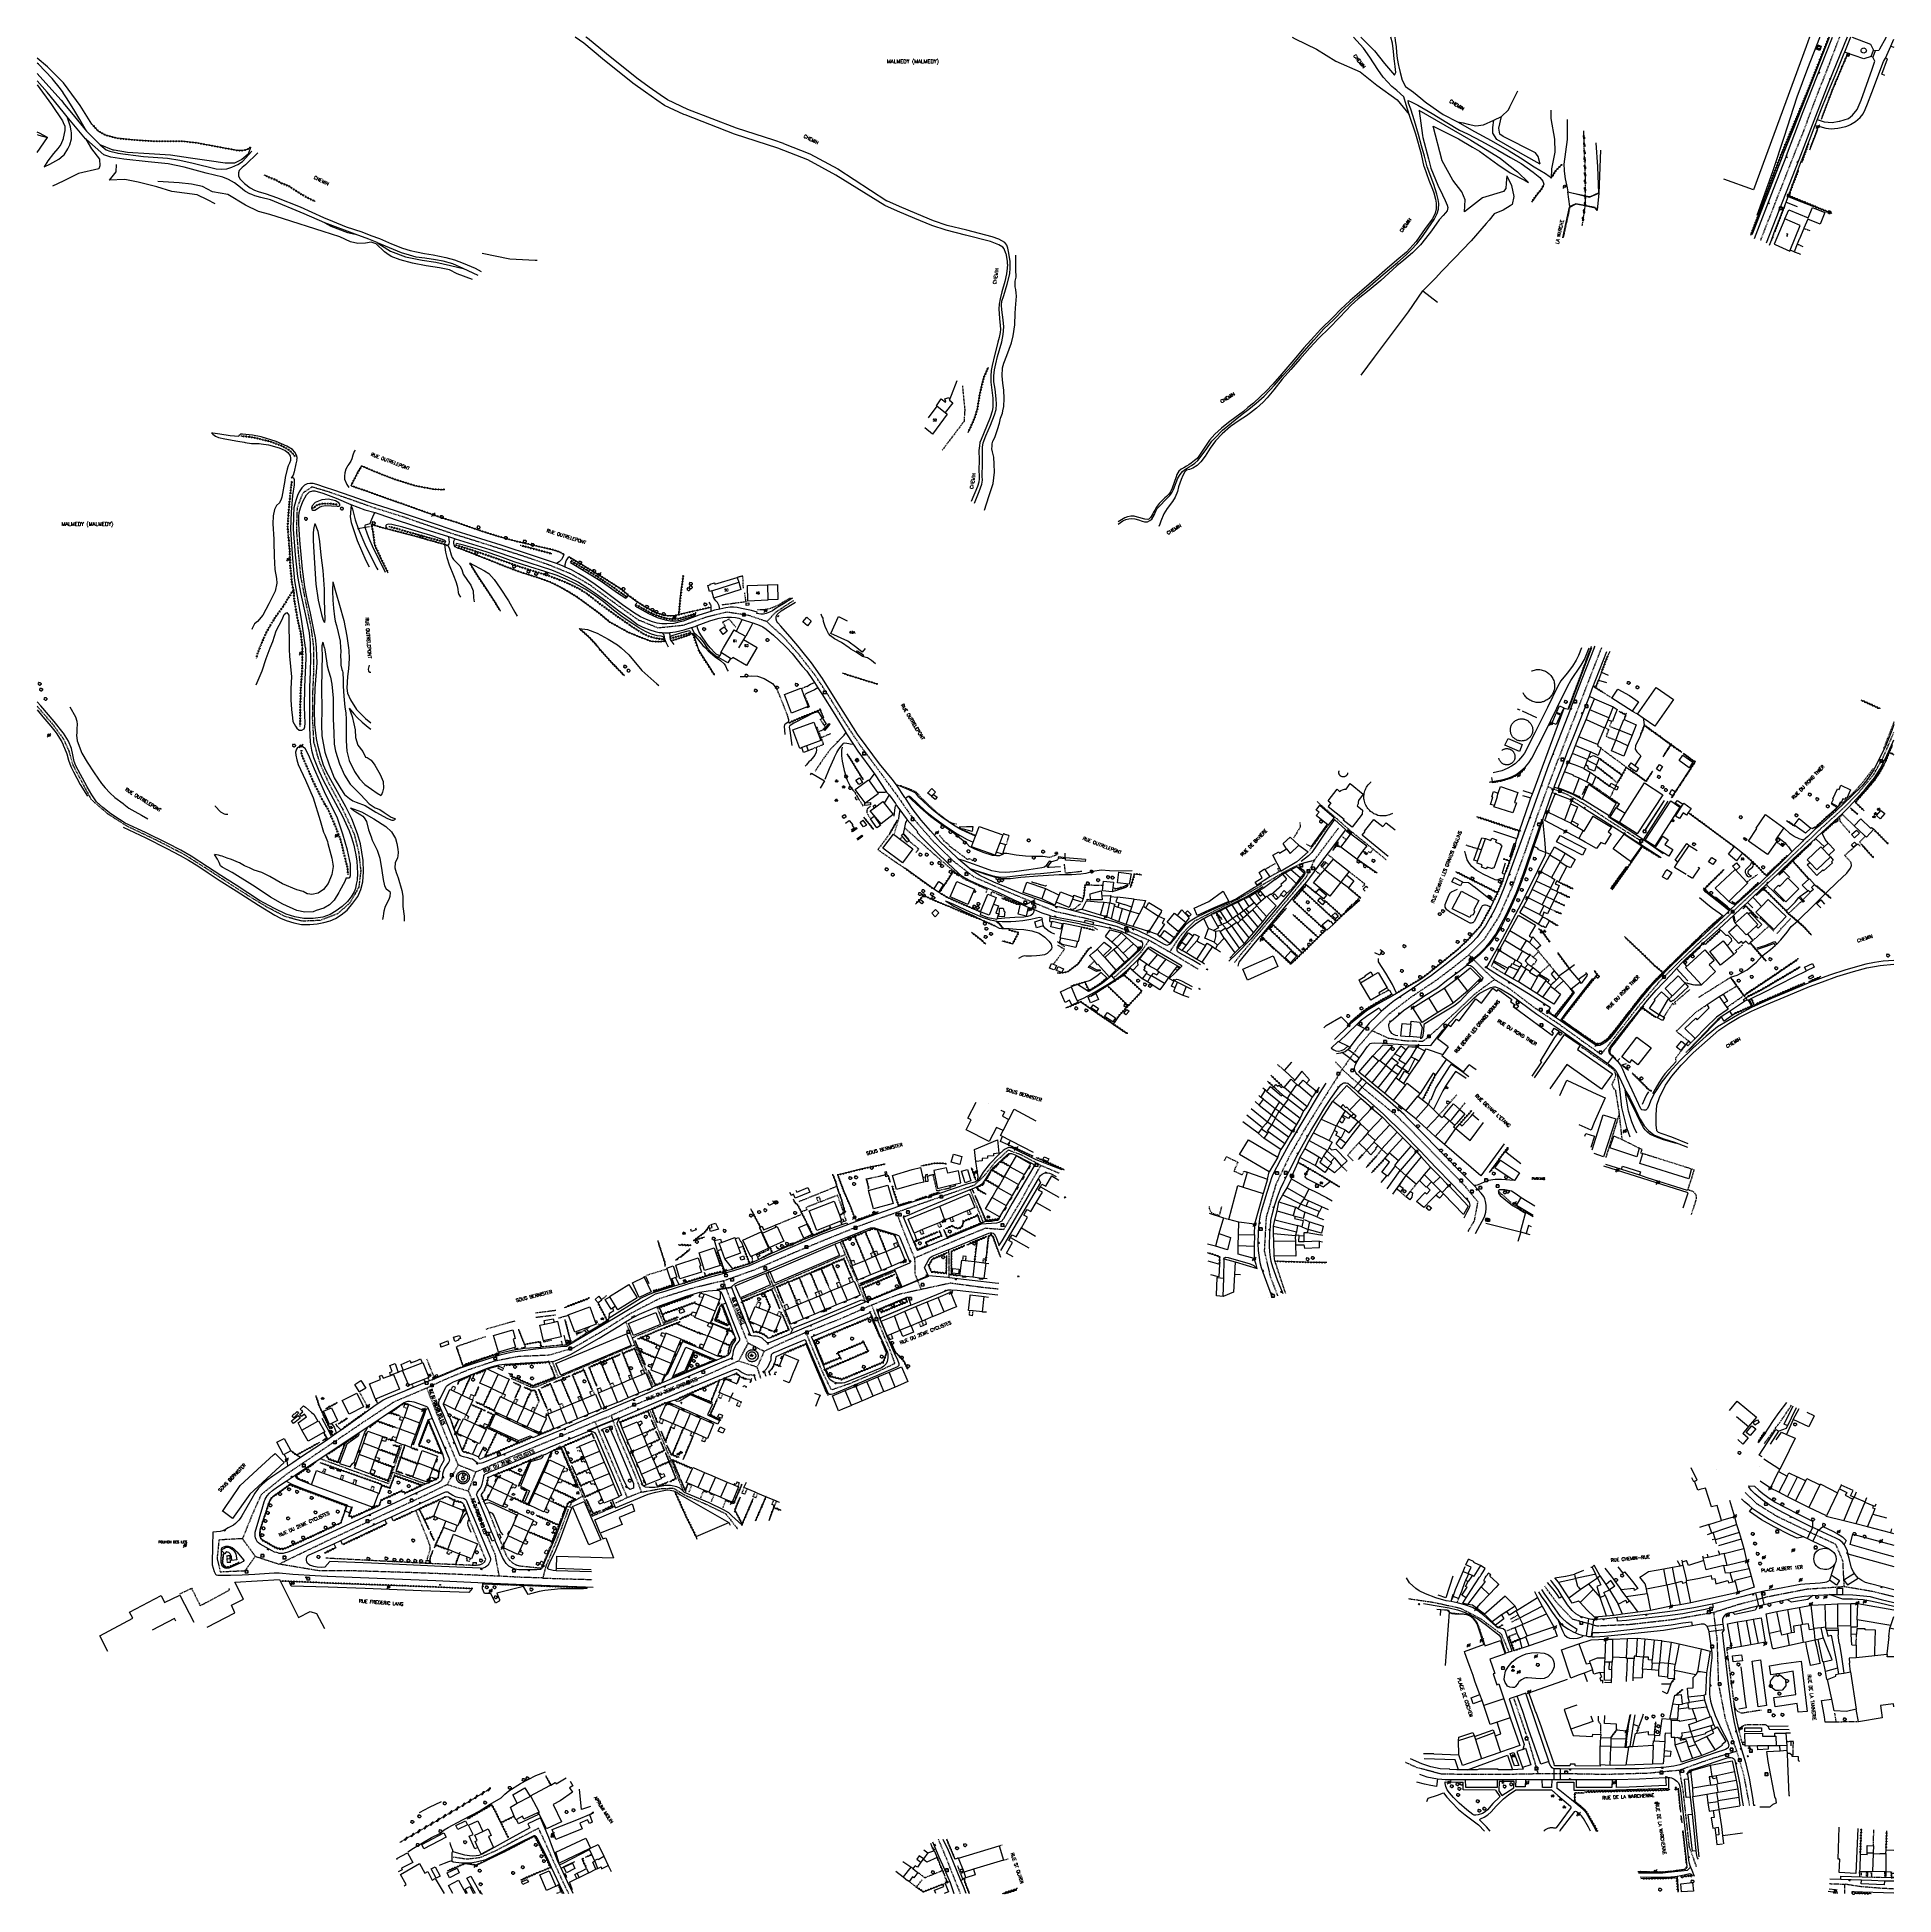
# Model space of a CAD drawing. Header units: millimetres. Extents: x 267000 to 268000, y 124999 to 126000.
import ezdxf
from ezdxf.enums import TextEntityAlignment as Align

# ---------------------------------------------------------------- set-up
doc = ezdxf.new("R2010")
doc.units = ezdxf.units.MM
doc.linetypes.add('DASHED', pattern=[0.75, 0.5, -0.25])
doc.layers.get('0').update_dxf_attribs({"linetype": 'CONTINUOUS'})
for name, color, linetype in [('W0001', 6, 'DASHED'), ('W0004', 5, 'CONTINUOUS'), ('W0006', 2, 'CONTINUOUS'), ('W0008', 7, 'CONTINUOUS'), ('W0010', 4, 'CONTINUOUS'), ('W0014', 7, 'CONTINUOUS'), ('W0015', 2, 'CONTINUOUS'), ('W0017', 7, 'CONTINUOUS'), ('W0020', 2, 'CONTINUOUS'), ('W0021', 2, 'CONTINUOUS'), ('W0070', 7, 'DASHED'), ('W0071', 7, 'CONTINUOUS'), ('W0101', 7, 'CONTINUOUS'), ('W0104', 1, 'CONTINUOUS'), ('W0105', 7, 'CONTINUOUS'), ('W0112', 1, 'DASHED'), ('W0120', 7, 'CONTINUOUS'), ('W0211', 2, 'CONTINUOUS'), ('W0214', 2, 'CONTINUOUS'), ('W0220', 5, 'DASHED'), ('W0300', 7, 'CONTINUOUS'), ('W0303', 7, 'CONTINUOUS'), ('W0310', 3, 'CONTINUOUS'), ('W0322', 7, 'CONTINUOUS'), ('W0323', 7, 'CONTINUOUS'), ('W0333', 7, 'CONTINUOUS'), ('W0401', 7, 'CONTINUOUS'), ('W0402', 7, 'CONTINUOUS'), ('W0420', 7, 'CONTINUOUS'), ('W0438', 7, 'CONTINUOUS'), ('W0473', 7, 'CONTINUOUS'), ('W0501', 5, 'DASHED'), ('W0510', 5, 'CONTINUOUS'), ('W0980', 7, 'CONTINUOUS'), ('W0984', 7, 'CONTINUOUS'), ('W0986', 4, 'CONTINUOUS'), ('W0988', 4, 'CONTINUOUS'), ('W0989', 7, 'CONTINUOUS'), ('W0991', 7, 'CONTINUOUS'), ('W1102', 7, 'CONTINUOUS')]:
    doc.layers.add(name, color=color, linetype=linetype)
doc.styles.get("Standard").update_dxf_attribs({"font": 'romans.shx', "width": 0.85})

# ---------------------------------------------------------------- blocks, each defined once
blk = doc.blocks.new('T303')
for p, q in [((-0.8, 0), (-0.3, 0.2)), ((-0.3, -0.2), (-0.8, 0)), ((-0.3, 0.2), (0, 0.8)), ((0, 0.8), (0.3, 0.2)), ((0.3, 0.2), (0.8, 0)), ((0.8, 0), (0.3, -0.2)), ((-0.5, -0.6), (-0.3, -0.2)), ((0, -0.3), (-0.5, -0.6)), ((0.6, -0.6), (0, -0.3)), ((0.3, -0.2), (0.6, -0.6))]:
    blk.add_line(p, q)
blk = doc.blocks.new('T473')
for p, q in [((-0.166667, 0.166667), (0.166667, -0.166667)), ((-0.166667, -0.166667), (0.166667, 0.166667)), ((0.500001, 0.500001), (1.000002, 1.000002)), ((-1.000002, -1.000002), (-0.500001, -0.500001))]:
    blk.add_line(p, q)
blk.add_ellipse((0, 0), major_axis=(0.471405, 0.471405), ratio=1, start_param=5.4977871438, end_param=11.780972451)
blk = doc.blocks.new('T300')
for p, q in [((-0.8, 0.5), (-0.9, 0.3)), ((-0.9, 0.3), (-0.9, 0.2)), ((-0.9, 0.2), (-0.7, 0.1)), ((-0.7, 0.6), (-0.8, 0.5)), ((-0.8, -0.1), (-0.7, 0.1)), ((-0.6, 0.7), (-0.7, 0.6)), ((-0.7, 0.1), (-0.7, 0.1)), ((-0.5, 0.7), (-0.6, 0.7)), ((-0.3, 0.6), (-0.5, 0.7)), ((-0.3, 0.6), (-0.2, 0.7)), ((-0.2, 0.6), (-0.3, 0.6)), ((-0.2, 0.7), (-0.1, 0.8)), ((-0.1, 0.8), (0.1, 0.8)), ((0.1, 0.8), (0.2, 0.7)), ((0.2, 0.7), (0.3, 0.6)), ((0.3, 0.6), (0.4, 0.5)), ((0.5, 0.5), (0.3, 0.5)), ((0.4, 0.5), (0.4, 0.5)), ((0.6, 0.4), (0.5, 0.5)), ((0.6, 0.4), (0.7, 0.3)), ((0.7, 0.3), (0.7, 0.2)), ((0.7, 0.2), (0.7, 0.1)), ((0.7, 0.1), (0.7, -0.2)), ((-0.8, -0.2), (-0.8, -0.1)), ((-0.7, -0.3), (-0.8, -0.2)), ((-0.8, -0.2), (-0.8, -0.2)), ((-0.7, -0.4), (-0.7, -0.3)), ((-0.5, -0.5), (-0.7, -0.4)), ((-0.4, -0.5), (-0.5, -0.5)), ((-0.4, -0.5), (-0.3, -0.5)), ((-0.3, -0.5), (-0.3, -0.4)), ((-0.3, -0.6), (-0.3, -0.5)), ((-0.3, -0.5), (-0.3, -0.5)), ((-0.2, -0.7), (-0.3, -0.6)), ((-0.1, -0.8), (-0.2, -0.7)), ((0.1, -0.8), (-0.1, -0.8)), ((0.2, -0.7), (0.1, -0.8)), ((0.3, -0.5), (0.2, -0.5)), ((0.3, -0.6), (0.2, -0.7)), ((0.2, -0.7), (0.2, -0.7)), ((0.5, -0.4), (0.3, -0.5)), ((0.3, -0.5), (0.3, -0.6)), ((0.3, -0.5), (0.3, -0.5)), ((0.6, -0.3), (0.5, -0.4)), ((0.7, -0.2), (0.6, -0.3)), ((0.6, -0.3), (0.6, -0.3))]:
    blk.add_line(p, q)
blk = doc.blocks.new('T401')
for p, q in [((-0.3, 0.3), (0, 0.3)), ((-0.3, -0.25), (-0.3, 0.3)), ((-0.3, 0.15), (0, 0.15)), ((-0.3, 0), (0, 0)), ((0, 0.3), (0, -0.25)), ((-0.3, -0.15), (0, -0.15)), ((-0.3, -0.25), (-0.3, -0.3)), ((-0.3, -0.3), (0, -0.3)), ((0, -0.3), (0, -0.25))]:
    blk.add_line(p, q)
blk = doc.blocks.new('T420')
for p, q in [((0.7, 0.7), (-0.8, 0.7)), ((-0.8, 0.7), (-0.8, -0.8)), ((0.7, 0.7), (0.7, -0.8)), ((0.7, -0.8), (-0.8, -0.8))]:
    blk.add_line(p, q)
blk.add_ellipse((0, 0), major_axis=(-0.53, 0.53), ratio=1, start_param=3.926991, end_param=10.210176)
blk = doc.blocks.new('T438')
for p, q in [((-0.4, 0.2), (0.4, 0.2)), ((-0.4, -0.2), (-0.4, 0.2)), ((0.15, 1.1), (-0.3, 1.1)), ((-0.3, 1.1), (-0.3, 0.5)), ((-0.3, 0.5), (0.15, 0.5)), ((0.3, 0.65), (0.3, 0.95)), ((0.4, 0.2), (0.4, -0.2))]:
    blk.add_line(p, q)
at = {"flags": 128}
for points in [[(-0.4, -0.2), (0.4, 0.2)], [(0.4, -0.2), (-0.4, -0.2)]]:
    blk.add_lwpolyline(points, dxfattribs=at)
for centre, major_axis, start_param, end_param in [((0.15, 0.95), (0.106, -0.106), 0.7853982, 2.3561945), ((0.15, 0.65), (0.106, 0.106), 3.9269908, 5.4977871)]:
    blk.add_ellipse(centre, major_axis=major_axis, ratio=1, start_param=start_param, end_param=end_param)
blk = doc.blocks.new('t323o')
at = {"color": 0, "linetype": 'Continuous'}
for radius in [0.25, 0.15]:
    blk.add_circle((0, 0), radius, dxfattribs=at)
blk = doc.blocks.new('t310o')
at = {"color": 0, "linetype": 'Continuous'}
for centre, start, end in [((-0.5, 0.4), 216.8699, 323.1304), ((0.5, -0.4), 36.8699, 143.1303)]:
    blk.add_arc(centre, 0.625, start, end, dxfattribs=at)
blk = doc.blocks.new('t322o')
at = {"color": 0, "linetype": 'Continuous'}
for radius in [0.25, 0.15]:
    blk.add_circle((0, 0), radius, dxfattribs=at)
blk = doc.blocks.new('t220o')
at = {"color": 0, "linetype": 'Continuous'}
for p, q in [((-0.25, 0.25), (0.25, 0.25)), ((-0.25, -0.25), (0.25, -0.25))]:
    blk.add_line(p, q, dxfattribs=at)
blk = doc.blocks.new('t500o')
at = {"color": 0, "linetype": 'Continuous'}
for centre, start, end in [((-0.5, 0.625), 216.869898, 323.130102), ((0.5, -0.125), 36.869898, 143.130102), ((0.5, -0.625), 36.869898, 143.130102), ((-0.5, 0.125), 216.869898, 323.130102)]:
    blk.add_arc(centre, 0.625, start, end, dxfattribs=at)

msp = doc.modelspace()

# ---------------------------------------------------------------- linework, layer by layer
at = {"layer": 'W0001'}
for points in [[(267970.7, 126000), (267964.7, 125984.3), (267957.2, 125965.3), (267951.3, 125949.3), (267945.7, 125935.4), (267936.5, 125911.9), (267928, 125890.2)], [(267148, 125757.7), (267143.1, 125754.4), (267140, 125746.6), (267139.6, 125734.3), (267140.6, 125722.1), (267141.9, 125709.3), (267144.5, 125696), (267147.5, 125681.9), (267148.8, 125671.5), (267148.8, 125671), (267148.8, 125671)], [(267393, 125685.2), (267383.2, 125688.5), (267371.2, 125690.3), (267360.5, 125687.6), (267347.8, 125683.1), (267334.5, 125681.7), (267323.9, 125686), (267310.4, 125695.6), (267297.6, 125705), (267287.4, 125710.9), (267275.4, 125715.8), (267260.1, 125721), (267240.3, 125727.3), (267225.2, 125732), (267210.9, 125736.8), (267197, 125741.6), (267181.9, 125746.3), (267168.9, 125750.9), (267156.2, 125755.3), (267148, 125757.7)], [(267393, 125685.2), (267398.1, 125690.5), (267407.6, 125696.7)], [(267407.2, 125671), (267407.2, 125671), (267402.5, 125676.3), (267393, 125685.2)], [(267148.8, 125671), (267148.9, 125659.3), (267148.3, 125646.2), (267148.2, 125632.9), (267148.9, 125620.4), (267151.8, 125609.9), (267156.9, 125598.4), (267164.2, 125584.8), (267170.8, 125570.7), (267173.1, 125561.3), (267174.3, 125550.8), (267173.2, 125542.1), (267168.5, 125533.7), (267161.8, 125527.8), (267152.4, 125524.2), (267142.7, 125523.8), (267133.5, 125526.3), (267123.1, 125531.8), (267113.3, 125537.8), (267100.1, 125546.3), (267091.4, 125552), (267079.2, 125559.7), (267064.7, 125567.2), (267048.2, 125575.1), (267037.9, 125581.7), (267029.1, 125589.4)], [(267461.3, 125594.1), (267454.3, 125603.7), (267443.5, 125618.2), (267435.2, 125630.7), (267425.8, 125646), (267418.9, 125656.4), (267410.5, 125667.2), (267407.2, 125671)], [(267842.3, 125670.6), (267836.6, 125655.9), (267825.7, 125627.8), (267817.5, 125606.6), (267813.6, 125596.2), (267807.4, 125579.1), (267801.2, 125561), (267794.2, 125541.9), (267787.3, 125526.4), (267779.3, 125513.9), (267771.1, 125505.7)], [(267842.5, 125671), (267842.3, 125670.6)], [(267000, 125639.6), (267000.4, 125639.1), (267008.6, 125629.6), (267014, 125622.2), (267014, 125622.1)], [(267014, 125622.1), (267014.2, 125621.9), (267017.1, 125615.5), (267019.1, 125608.2), (267023.8, 125599.2), (267029.1, 125589.4)], [(267820.3, 125467.9), (267832.9, 125458.8), (267842.4, 125452.1), (267850, 125461.8), (267862.6, 125478.1), (267873.8, 125491.3), (267884.3, 125501.9), (267895.9, 125512.9), (267908.4, 125524.3), (267921.7, 125536.9), (267934.6, 125548.8), (267950.7, 125564.1), (267960.7, 125573.7), (267972.9, 125584.7), (267980.8, 125592.8), (267989.1, 125602.7), (267994.2, 125611.9), (267999.9, 125625.3), (268000, 125625.5)], [(267461.3, 125594.1), (267470.9, 125580.3), (267482.6, 125566.8), (267493.5, 125556.2), (267504.3, 125547.8), (267520.4, 125540.7), (267532.1, 125535.8), (267535.5, 125534.4), (267548, 125529.2), (267566.2, 125525.1), (267581.6, 125521), (267598.9, 125513.6)], [(267863.5, 125567.2), (267848, 125577.1), (267832.9, 125587.1), (267824.1, 125592), (267816.7, 125595), (267813.6, 125596.2)], [(267688, 125556.8), (267700.9, 125574)], [(267610, 125507.2), (267616.3, 125516.7), (267623.3, 125523.9), (267636.3, 125530.5), (267647.1, 125535.9), (267660.3, 125543.6), (267672.4, 125550.8), (267680.1, 125554.6), (267688, 125556.8)], [(267688, 125556.8), (267683.4, 125547.5), (267671.8, 125533.5), (267659.9, 125519.7), (267648.2, 125505.8), (267644.8, 125501.5), (267644.8, 125501.5)], [(267598.9, 125513.6), (267594.1, 125506.7), (267586.7, 125499.4), (267579.9, 125493.4)], [(267598.9, 125513.6), (267610, 125507.2)], [(267625.4, 125497.9), (267625.4, 125497.9), (267618.5, 125502), (267610, 125507.2)], [(267718.9, 125464.8), (267728.2, 125473.9), (267740.1, 125483), (267753.5, 125492), (267762.9, 125499.1), (267771.1, 125505.7)], [(267771.1, 125505.7), (267773.3, 125503.4), (267773.7, 125503.1), (267779.1, 125497.6), (267784.9, 125492.4)], [(267784.9, 125492.4), (267774.2, 125484.5), (267761.5, 125472.5), (267752.7, 125464.4), (267746.3, 125459), (267736.4, 125459.3), (267727.9, 125460.7), (267718.9, 125464.8)], [(267820.3, 125467.9), (267807, 125476.8), (267793.3, 125487.2), (267784.9, 125492.4)], [(267718.9, 125464.8), (267711.5, 125456.1), (267708.9, 125452.5), (267707.1, 125450), (267702.9, 125444), (267694.3, 125430.4), (267682.3, 125411), (267674.4, 125397.1), (267667.2, 125382.1), (267661.9, 125364.2), (267660.9, 125346.2), (267664.2, 125332.1), (267668.1, 125322)], [(267702.9, 125444), (267699.3, 125448)], [(267702.9, 125444), (267711.4, 125436.4), (267713.7, 125434.4), (267715, 125433.2), (267732.8, 125418.5), (267744.3, 125406.8), (267768.6, 125381.6), (267775.9, 125372.7), (267773.9, 125362.3), (267770.6, 125356.7)], [(267540.6, 125392.3), (267529.8, 125398), (267523, 125400.5), (267516, 125394), (267509.6, 125386.1), (267504.8, 125381.6), (267474.4, 125371), (267462.9, 125366.9)], [(267511, 125358.5), (267520.6, 125357.8), (267529.8, 125373), (267533.8, 125380.5), (267540.6, 125392.3)], [(267540.6, 125392.3), (267550.5, 125388.1), (267550.5, 125388.1)], [(267462.9, 125366.9), (267451.4, 125362.8), (267438.1, 125357.8)], [(267472.6, 125342.3), (267467.8, 125354), (267462.9, 125366.9)], [(267369.6, 125330.1), (267386.7, 125336.2), (267407.1, 125345.1), (267425.2, 125352.6), (267438.1, 125357.8)], [(267511, 125358.5), (267498, 125353.2), (267486.2, 125348.2), (267472.6, 125342.3)], [(267472.6, 125342.3), (267472.7, 125334.1), (267474.1, 125330.4), (267474.2, 125330.1), (267476, 125325.4)], [(267369.6, 125330.1), (267353.3, 125326.2), (267335.2, 125320.5), (267320, 125312.7), (267303.8, 125302.6), (267288.6, 125293.8), (267275.7, 125290), (267259.2, 125289.3), (267246.3, 125286.8), (267232.2, 125282.1), (267219, 125276.6), (267209.8, 125272.3)], [(267382.9, 125296.5), (267377.5, 125309.7), (267371.2, 125325.9), (267371, 125326.4), (267369.6, 125330.1)], [(267476, 125325.4), (267464.2, 125322.8), (267449.4, 125317)], [(267517.6, 125325.6), (267509, 125326.5), (267491.8, 125328.8), (267476, 125325.4)], [(267449.4, 125317), (267455.4, 125302), (267459.3, 125292.8), (267461.9, 125285.5), (267451.6, 125280.6), (267437.7, 125274.7), (267427.8, 125271.3), (267423.3, 125280.4), (267418.9, 125290.7), (267414.1, 125302.3)], [(267449.4, 125317), (267432.7, 125309.6), (267414.1, 125302.3)], [(267414.1, 125302.3), (267402.1, 125297.1), (267391.5, 125292.1)], [(267382.9, 125296.5), (267377.7, 125286.9)], [(267391.5, 125292.1), (267382.9, 125296.5)], [(267391.5, 125292.1), (267387.8, 125283.6)], [(267377.7, 125286.9), (267361.7, 125279.8), (267341.7, 125271.4), (267320.3, 125262.6), (267309.1, 125257.5)], [(267387.8, 125283.6), (267377.7, 125286.9)], [(267389.8, 125277.5), (267387.8, 125283.6)], [(267209.8, 125272.3), (267192.3, 125264.9), (267175.3, 125253.7), (267156, 125240.6), (267134.4, 125226), (267120.6, 125214.9), (267115.6, 125203.6), (267110.6, 125191.2)], [(267209.8, 125272.3), (267215, 125259.3)], [(267930.2, 125242.5), (267931.5, 125244.1), (267940.4, 125256.4), (267944.9, 125263.1)], [(267226.8, 125230.9), (267220.4, 125246), (267215, 125259.3)], [(267300.5, 125254.2), (267288.8, 125249.2), (267271.7, 125242.1), (267252.6, 125234.2), (267236.3, 125227.1)], [(267300.5, 125254.2), (267309.1, 125257.5)], [(267317.9, 125213.3), (267306, 125241), (267301.7, 125251.2), (267301.6, 125251.6), (267300.5, 125254.2)], [(267309.1, 125257.5), (267310, 125255), (267310.1, 125254.7), (267313.3, 125245.6), (267321.4, 125226.8), (267325.5, 125216.3)], [(267226.8, 125230.9), (267220.8, 125220.4)], [(267236.3, 125227.1), (267226.8, 125230.9)], [(267232.2, 125216.9), (267236.3, 125227.1)], [(267130.2, 125177.5), (267143.5, 125184), (267161.2, 125192.4), (267183.9, 125203), (267204.3, 125212.4), (267220.8, 125220.4)], [(267220.8, 125220.4), (267232.2, 125216.9)], [(267232.2, 125216.9), (267239.1, 125200.4), (267246.8, 125182.2)], [(267317.9, 125213.3), (267311.5, 125210.3)], [(267325.5, 125216.3), (267317.9, 125213.3)], [(267325.5, 125216.3), (267335.9, 125218.2), (267342.8, 125218.4), (267348.6, 125214.8), (267360, 125209.9), (267370.9, 125204.6), (267377.4, 125196.3)], [(267973, 125171), (267973, 125171), (267972.6, 125179.1), (267968.8, 125188.1), (267957.9, 125193.2), (267955, 125194.5), (267953.9, 125195.1), (267937.2, 125203.1), (267926.2, 125210), (267920, 125216)], [(267272.7, 125171), (267272.7, 125171), (267274.4, 125177.2), (267279.6, 125189.6), (267283, 125198.3), (267286.3, 125207.4)], [(267110.6, 125191.2), (267097.9, 125190.5), (267096.9, 125180.5), (267098.6, 125173.4), (267112, 125174), (267117.5, 125181.7)], [(267117.5, 125181.7), (267110.6, 125191.2)], [(267117.5, 125181.7), (267130.2, 125177.5)], [(267248.9, 125171), (267248.9, 125171), (267246.8, 125182.2)], [(267248.7, 125171), (267248.2, 125171), (267225.3, 125172), (267201.5, 125172.9), (267171.8, 125173.8), (267151.7, 125173.9), (267130.2, 125177.5)], [(267248.9, 125171), (267248.7, 125171)], [(267248.9, 125171), (267248.9, 125171)], [(267272.5, 125170), (267259.7, 125170.4), (267248.9, 125171)], [(267272.5, 125170), (267272.7, 125171)], [(267973.3, 125165.3), (267973, 125171)], [(267272.5, 125170), (267284.6, 125169.6), (267298.9, 125169.2)], [(268000, 125159.9), (267988.2, 125162.8), (267973.3, 125165.3), (267953, 125163.9), (267931.9, 125159.8), (267929.4, 125159.1), (267926.3, 125158.3), (267915.7, 125155.5), (267902.9, 125151.4), (267880.8, 125147.5), (267857.8, 125144.9), (267840.2, 125144.1), (267838, 125144.7), (267835.2, 125145.5), (267826.9, 125147.8), (267818, 125157.3), (267811.9, 125165.7)], [(267738.6, 125158.9), (267751.8, 125157), (267766.5, 125153.8), (267777.5, 125148.1), (267788.5, 125139.9), (267792.5, 125130.6)], [(267902.9, 125151.4), (267903.7, 125144.7), (267904.1, 125141.5), (267904.7, 125137.4), (267905.5, 125113.1), (267909.1, 125094.4), (267915.3, 125076.8)], [(267795.3, 125105.1), (267801, 125088.6), (267803.5, 125081.2), (267808.4, 125064.5)], [(267884.6, 125066.6), (267900.4, 125072.3), (267915.3, 125076.8)], [(267915.3, 125076.8), (267919.1, 125063.9), (267922.2, 125047.4)], [(267808.4, 125064.5), (267792.3, 125064.2), (267772.6, 125064.1), (267756.4, 125064.4), (267743.3, 125067.8), (267736.9, 125070.7)], [(267829.4, 125064.5), (267820.2, 125064.5), (267817, 125064.5), (267808.4, 125064.5)], [(267829.4, 125064.5), (267846.8, 125064.4), (267867.8, 125065), (267884.6, 125066.6)], [(267893.7, 125014.5), (267889.9, 125025.2), (267886.6, 125055.1), (267884.6, 125066.6)], [(267286.3, 125000), (267284.2, 125004.3), (267278.1, 125017.5), (267273.3, 125028.4), (267270, 125035.2), (267259.6, 125029.8), (267247.3, 125023.2), (267238.4, 125019.3), (267231.3, 125018.5), (267224.3, 125019.6)], [(267485.3, 125029.4), (267485.3, 125029.4), (267489.5, 125019.3), (267496.7, 125001.2), (267497.2, 125000)], [(267965.4, 125005.4), (267973.5, 125005.1)], [(267973.5, 125005.1), (267973.5, 125000)], [(268000, 125002.5), (267994, 125002.8), (267982.4, 125003.7), (267973.5, 125005.1)]]:
    msp.add_lwpolyline(points, dxfattribs=at)
at = {"layer": 'W0004'}
for points in [[(267817.1, 125596), (267816.7, 125595), (267816, 125593.1)], [(267865.9, 125572.6), (267876.4, 125588.9)], [(267866, 125572.6), (267876.5, 125588.8)], [(267769.8, 125500.5), (267773.1, 125503.2), (267773.3, 125503.4), (267776.8, 125506.4), (267780.4, 125510), (267782.7, 125512.9), (267785.6, 125516.9), (267787.5, 125520.2), (267790.8, 125526.5), (267793.8, 125532.7), (267796.5, 125538.9), (267799.4, 125546.4), (267802.2, 125554.1), (267805.1, 125562.6), (267810.6, 125578.8)], [(267810.9, 125578.5), (267807.9, 125569.3), (267806.1, 125564.2), (267801.2, 125549.8), (267797.3, 125539.5), (267794.8, 125533.7), (267791.9, 125527.4), (267788.6, 125520.9), (267785.7, 125516.1), (267782, 125511), (267778, 125506.8), (267777, 125505.9), (267773.7, 125503.1), (267772.8, 125502.3), (267770, 125500.1)], [(267443.1, 125328.6), (267461.7, 125336.2)], [(267461.8, 125335.9), (267443.3, 125328.2)], [(267465.7, 125326.9), (267474.1, 125330.4), (267479.9, 125332.9)], [(267480, 125332.5), (267474.2, 125330.1), (267465.8, 125326.6)], [(267366.1, 125325.6), (267371, 125326.4), (267374.1, 125326.8)], [(267374.1, 125326.4), (267371.2, 125325.9), (267370.3, 125325.8), (267366.1, 125325.1)], [(267454, 125310.1), (267470.5, 125317.2)], [(267470.6, 125317), (267454.1, 125309.9)], [(267296.5, 125249.5), (267301.6, 125251.6), (267310, 125255), (267313.5, 125256.5)], [(267313.7, 125256.1), (267310.1, 125254.7), (267301.7, 125251.2), (267296.6, 125249)]]:
    msp.add_lwpolyline(points, dxfattribs=at)
at = {"layer": 'W0006'}
for points in [[(267832.1, 125589.4), (267835.7, 125597.6), (267850.5, 125587.4), (267846.6, 125580.5)], [(267806.1, 125564.2), (267808.2, 125563.1), (267808.1, 125562.6), (267812.6, 125560.8)], [(267564.2, 125523.1), (267564.4, 125524.3), (267568.9, 125523.3), (267568.6, 125522.1)], [(267707, 125456), (267705.9, 125456.5), (267701.1, 125458.9), (267710.7, 125468.1), (267715, 125466)], [(267799.1, 125393.1), (267791.1, 125399.4), (267792.5, 125401.3)], [(267833.6, 125408.1), (267834.1, 125409.5), (267838.7, 125408), (267836.8, 125402)], [(267862.9, 125401.5), (267861.5, 125396.8), (267847.1, 125401.7), (267849.1, 125408.1)], [(267853.4, 125390.2), (267853.9, 125391.8), (267863.5, 125388.8), (267863, 125387.1)], [(267890.9, 125390.3), (267890.8, 125389.9), (267889.5, 125385.1), (267863.2, 125393.3), (267864.8, 125398.6)], [(267539.3, 125385), (267540.4, 125383.1), (267518.9, 125346.5)], [(267805.8, 125365.3), (267796.8, 125370.7), (267799.2, 125375), (267806.7, 125370.5)], [(267405.8, 125301.5), (267406.7, 125303.3), (267407.3, 125304.7), (267419.6, 125309.7), (267444, 125319.9), (267445.9, 125319.2), (267446.8, 125318.9)], [(267342.6, 125279), (267349.3, 125294.4), (267353.7, 125292.6)], [(267942.9, 125252), (267941, 125252.9), (267945.8, 125262.7)], [(267929, 125235.2), (267927.5, 125236.2), (267936.5, 125250.1), (267938.1, 125249.2)], [(267921.6, 125219.7), (267925, 125219.5), (267927.3, 125217.3), (267929.4, 125215.5), (267932.1, 125213.5), (267936, 125210.9), (267941.2, 125208.1), (267949, 125204.2), (267956.1, 125200.6), (267956.2, 125197.3)], [(267951.5, 125192.2), (267948, 125191.4), (267943.9, 125193.3), (267935.6, 125197.5), (267928.8, 125201.4), (267922.2, 125205.8), (267923.7, 125207.6)], [(267246.6, 125190.5), (267245.1, 125189.9), (267243.3, 125194.4), (267244.7, 125195)], [(267959.4, 125195.8), (267961.8, 125197.7), (267967.2, 125195.3), (267970.1, 125193.7), (267972.3, 125192.2), (267974.4, 125190.2), (267973.3, 125188)], [(268000, 125181.5), (267994, 125183.1), (267976.4, 125188.1), (267977.9, 125193.7), (268000, 125187.7)], [(267975.3, 125183), (268000, 125176.2)], [(267828.6, 125140.4), (267829.4, 125142.2), (267826, 125144.4), (267823.8, 125146), (267821.3, 125148.3), (267820.4, 125149.2), (267816, 125155.8), (267812, 125161.4), (267810.4, 125163.8)], [(267821.3, 125160.1), (267820, 125159.1), (267818.7, 125161.1), (267816.6, 125164), (267813.5, 125167.6)], [(267902.4, 125156), (267902.7, 125154.1), (267898.3, 125153.1), (267893.6, 125152.2), (267886.4, 125150.8), (267878.1, 125149.6), (267866.6, 125148.3), (267856.1, 125147.2), (267851.2, 125146.7), (267851, 125148.7)], [(267926.5, 125155), (267925.3, 125152.7), (267914.4, 125150.3), (267913.7, 125151), (267912.8, 125151.5)], [(267956.3, 125160.6), (267953.6, 125158.4), (267944.8, 125157), (267942.3, 125158.5)], [(267837.6, 125138.4), (267837.7, 125140.6), (267841.2, 125140.6), (267845.1, 125140.9), (267854.6, 125141.9), (267880, 125144.8), (267886.4, 125145.9), (267891, 125146.5), (267891.3, 125144.5)], [(267953.2, 125132.3), (267952.6, 125135.5)], [(267958.3, 125133.2), (267960.2, 125124.4), (267960.3, 125123.9), (267955.2, 125122.9), (267955.1, 125123.1), (267953.2, 125132.3)], [(267957.5, 125136.7), (267957.5, 125136.5), (267958.3, 125133.2)], [(267917.6, 125122.1), (267919.8, 125104.8), (267920.5, 125100), (267916.5, 125099.3)], [(267936.3, 125118.2), (267933.7, 125117.8), (267933, 125122.7), (267936.2, 125123.2)], [(267936.2, 125123.2), (267939.4, 125123.7), (267950, 125125.3), (267953.4, 125098.2), (267948.4, 125097.7)], [(267938.5, 125106), (267947.3, 125107.2), (267945.7, 125119.8), (267940.1, 125118.8), (267936.3, 125118.2)], [(267814.2, 125071.1), (267809.9, 125069.8), (267803.3, 125088.6), (267800.1, 125098.1), (267797.1, 125106.4)], [(267939.6, 125101.1), (267936, 125100.6), (267935.4, 125105.6), (267938.5, 125106)], [(267948.4, 125097.7), (267947.9, 125102.4), (267939.6, 125101.1)], [(267969, 125092.4), (267963.1, 125092.4), (267962.6, 125095.2), (267961, 125104.1), (267966.6, 125104.7)], [(267932, 125090.3), (267943.1, 125090.4)], [(267765.5, 125066.7), (267763.8, 125072.1), (267747.1, 125072.7)], [(267770.4, 125066.7), (267791.9, 125074.6), (267794.6, 125066.7)], [(267800.1, 125077.7), (267801.7, 125078.3), (267804.5, 125069.3), (267800, 125068)], [(267754.2, 125061.9), (267753.6, 125057.7), (267750.6, 125058.2), (267747.3, 125058.9), (267743, 125060.1)], [(267786.4, 125061.5), (267786.3, 125057.2), (267769.4, 125057.2), (267769.3, 125061.5)], [(267801.7, 125061.5), (267801.5, 125057.5), (267796.4, 125057.5), (267796.5, 125061.6)], [(267815.8, 125061.5), (267815.7, 125057.2), (267810.7, 125057.2), (267810.6, 125061.4)], [(267848.3, 125061.5), (267848.1, 125057.2), (267842.5, 125057.1), (267829, 125057.2), (267829, 125061.4)], [(267877.1, 125062.6), (267877.3, 125058.2), (267857.5, 125057.3), (267850.6, 125057.2), (267850.7, 125061.5)], [(267890.5, 125051.9), (267888.2, 125051.7), (267887.2, 125061.7), (267889.4, 125061.9)], [(267893.6, 125023), (267891.5, 125022.8), (267889.3, 125042.6), (267891.5, 125042.9)], [(267497.3, 125010.9), (267498.4, 125007.9), (267498.5, 125007.6), (267497.5, 125007.1)], [(267994.9, 125006.8), (267994.7, 125004.7), (267982.4, 125005.2), (267982.6, 125007.2)]]:
    msp.add_lwpolyline(points, dxfattribs=at)
at = {"layer": 'W0006', "const_width": 0.003}
for points in [[(267782.8, 125502.6), (267777, 125505.9)], [(267518, 125348.9), (267518.9, 125346.5)], [(267361.1, 125257.9), (267344.6, 125265.3)], [(267245.5, 125255.8), (267265.5, 125246.6)], [(267329.9, 125260.5), (267330.1, 125260.1)], [(267305.6, 125247.3), (267310, 125247.1)], [(267320.1, 125223.5), (267315.4, 125223.8)], [(267957.5, 125136.7), (267957.5, 125136.7)], [(267494.3, 125018.6), (267495.9, 125014.9)]]:
    msp.add_lwpolyline(points, dxfattribs=at)
at = {"layer": 'W0006'}
for points in [[(267795.6, 125384.2), (267793.4, 125385.4), (267785.1, 125391), (267788.1, 125395.1), (267798.3, 125388.2)], [(267913.5, 125124.8), (267913.1, 125128.1), (267918, 125128.7), (267918.4, 125125.4)], [(267926.9, 125100.6), (267923.7, 125125.3), (267928.2, 125126), (267931.4, 125101.3)]]:
    msp.add_lwpolyline(points, close=True, dxfattribs=at)
at = {"layer": 'W0008'}
for points in [[(267406.9, 125697.8), (267406.5, 125697.6), (267401.9, 125694.8), (267398.6, 125692.7), (267396, 125691), (267394.4, 125690.2), (267392.7, 125689.5), (267391.2, 125689.2), (267389.8, 125689.2), (267387.7, 125689.5), (267387.8, 125690.2), (267384.8, 125691.1), (267379.4, 125692.3), (267377.1, 125692.8), (267375.1, 125692.9), (267373.2, 125692.9), (267371, 125692.6), (267367.7, 125691.9), (267364.8, 125691.3), (267362.8, 125690.7), (267356.4, 125688.6), (267348, 125685.5), (267345.6, 125684.8), (267342.9, 125684.2), (267339.2, 125683.9), (267336.5, 125683.9), (267333.9, 125684.3), (267331.4, 125685), (267328.1, 125686.3), (267325, 125687.8), (267321.1, 125690.1), (267315.2, 125694.2), (267306, 125701.2), (267300.6, 125705.1), (267295.5, 125708.6), (267291.6, 125711), (267287.8, 125713), (267284.4, 125714.5), (267282.9, 125715.2), (267279.8, 125716.4), (267279.1, 125716.6), (267267.4, 125720.7), (267249.9, 125726.4), (267225.6, 125733.9), (267211.8, 125738.6), (267193, 125744.9), (267178.8, 125749.4), (267169.1, 125752.8), (267159.7, 125755.9), (267155.3, 125757.4), (267150.6, 125759), (267148.6, 125759.5), (267146.8, 125759.5), (267145.4, 125759.4), (267143.9, 125758.6), (267142.6, 125757.2), (267141.2, 125755.1), (267140.3, 125753.1), (267139.4, 125750.5), (267138.3, 125746.4), (267138, 125742.4), (267137.9, 125735), (267139, 125721.2), (267140.2, 125709.4), (267142, 125699.9), (267144.3, 125689.4), (267146.5, 125679.1), (267147, 125673.6), (267147.1, 125671), (267147.1, 125671)], [(267150.5, 125671), (267150.5, 125671), (267150.4, 125671.4), (267149.9, 125676.4), (267149.1, 125680.8), (267147.2, 125689.7), (267145.5, 125697.4), (267144.2, 125704), (267142.9, 125713.4), (267142.4, 125719.4), (267141.5, 125729), (267141, 125737.9), (267140.9, 125741.8), (267141.1, 125743.9), (267141.8, 125746.5), (267143.1, 125749.9), (267145, 125753.4), (267146.6, 125755), (267148.4, 125755.7), (267149.6, 125755.7), (267153.8, 125754.4), (267161, 125751.7), (267168.9, 125748.3), (267168.9, 125748.3), (267176.4, 125745.4), (267182, 125743.9), (267184, 125743.3), (267193.9, 125739.8), (267208.8, 125735), (267221.5, 125731), (267224.7, 125730), (267225.1, 125729.8), (267243.8, 125724), (267259.2, 125718.9), (267277, 125713), (267281.4, 125711.3), (267286.3, 125709), (267291.5, 125706.4), (267295.6, 125703.9), (267300.3, 125700.7), (267306.3, 125696.4), (267313.2, 125691), (267319.4, 125686.6), (267323.3, 125683.7), (267326.3, 125682.1), (267330, 125680.7), (267332.8, 125679.8), (267335.1, 125679.4), (267336.5, 125679.3), (267337.9, 125679.2), (267340.5, 125679.2), (267341, 125679.3), (267343.8, 125679.7), (267348.5, 125680.8), (267352.5, 125682), (267354.4, 125682.6), (267355.5, 125683), (267362.3, 125685.6), (267365.4, 125686.5), (267367.4, 125687), (267369.3, 125687.4), (267371.5, 125687.6), (267373.9, 125687.6), (267376.1, 125687.4), (267377.9, 125687), (267379.8, 125686.4), (267385.3, 125684.6), (267385.5, 125684.6), (267388.8, 125683.3), (267390.9, 125682.3), (267392.7, 125681.1), (267396.6, 125677.9), (267402.5, 125672.4), (267403.8, 125671), (267403.8, 125671)], [(267410.6, 125671), (267410.6, 125671), (267405.6, 125676.9), (267401.6, 125681.4), (267400.5, 125682.8), (267398.9, 125684.5), (267398.4, 125685.2), (267398, 125686.5), (267398, 125687.9), (267398.5, 125689), (267400.8, 125690.9), (267403.9, 125692.9), (267408.5, 125695.6)], [(267838.6, 125671), (267839.1, 125672)], [(267147.1, 125671), (267147.3, 125665.7), (267147.1, 125658.2), (267146.6, 125649.8), (267146.6, 125638.6), (267146.7, 125628), (267147.1, 125620.3), (267147.7, 125615.9), (267148.9, 125611.9), (267151.7, 125604.8), (267154.2, 125599.4), (267159.4, 125589.7), (267164.4, 125580.4), (267168.1, 125572.5), (267169.2, 125569.4), (267170.1, 125566.6), (267170.5, 125564.7), (267171.1, 125562.1), (267171.6, 125559.6), (267172.1, 125556.2), (267172.3, 125553), (267172.5, 125549.6), (267172.3, 125546), (267171.9, 125543.7), (267171.4, 125541.4), (267170.8, 125539.6), (267169.2, 125537), (267167.2, 125534.5), (267164.2, 125531.7), (267161.1, 125529.4), (267157.8, 125527.4), (267153.8, 125526), (267148.6, 125525.2), (267143.7, 125525.3), (267138.8, 125526.2), (267134.2, 125527.6), (267127.8, 125530.6), (267119.8, 125534.9), (267107.1, 125543.3), (267099, 125548.5), (267091.7, 125553.1), (267082.9, 125558.9), (267077.3, 125562), (267070, 125565.9), (267058.4, 125571.5), (267047.4, 125576.7), (267044.3, 125578.6), (267039.7, 125581.6), (267035.4, 125585), (267031.9, 125588.1), (267029.4, 125591.8), (267026.9, 125596.2), (267020.8, 125607.5), (267019.9, 125609.9), (267019.2, 125613.5), (267018.5, 125616.9), (267016.9, 125620.7), (267014.1, 125625.1), (267014, 125625.1)], [(267046.4, 125574.5), (267058.5, 125568.7), (267069.8, 125563), (267077.1, 125559.2), (267081.5, 125556.6), (267086.6, 125553.6), (267092.1, 125549.9), (267098, 125546), (267107.1, 125540.2), (267119.3, 125532.5), (267128, 125527.1), (267131.1, 125525.5), (267134.1, 125524.2), (267138.2, 125522.9), (267142.3, 125522.1), (267146.8, 125522), (267150.9, 125522.4), (267154.4, 125523.1), (267157.8, 125524), (267160.6, 125525.3), (267163.8, 125527.2), (267166.9, 125529.8), (267170.1, 125533.5), (267172.8, 125537.2), (267174.4, 125540.8), (267175.4, 125545), (267175.8, 125550.4), (267175.5, 125556.5), (267174.1, 125565.4), (267172.5, 125570.9), (267169.4, 125579), (267166.2, 125585.4), (267162.6, 125591.9), (267158.2, 125600), (267155.7, 125604.7), (267154.3, 125607.9), (267152.8, 125612.6), (267151.4, 125618), (267150.5, 125622.3), (267149.6, 125629.7), (267149.4, 125637.5), (267149.8, 125649.2), (267150.4, 125658.2), (267150.8, 125663), (267150.7, 125666.8), (267150.5, 125671)], [(267403.8, 125671), (267406.6, 125668), (267412, 125661.2), (267414.5, 125658.4), (267417.6, 125654), (267418.7, 125652.4), (267420.5, 125649.5), (267422.6, 125646.3), (267429.6, 125635.1), (267435.5, 125625.4), (267435.6, 125625.2), (267439.7, 125619), (267442.1, 125615.4), (267450.4, 125603.9), (267450.9, 125603.1), (267457.5, 125593.4), (267458.8, 125591.8), (267462.3, 125587.2), (267462.9, 125586.2), (267464.7, 125583.8), (267468, 125579.1), (267468.6, 125578.4), (267471.5, 125575.1), (267474.3, 125572), (267473.9, 125571.5), (267476.7, 125568.7), (267484.3, 125561), (267490.4, 125555.1), (267496, 125549.9), (267497.7, 125548.5), (267499.7, 125547.2), (267502.7, 125545.5), (267508.8, 125542.9), (267517.8, 125539.2), (267526.1, 125535.3), (267531.5, 125532.9), (267531.3, 125532.5), (267535.9, 125530.5), (267536.9, 125530.1), (267541.2, 125528.3), (267545, 125527), (267545.8, 125526.7)], [(267530.8, 125538.4), (267522.3, 125542), (267515.3, 125544.9), (267507.7, 125548.5), (267502.8, 125551.5), (267501.9, 125552.3), (267496.3, 125557.3), (267495.2, 125558.3), (267486.6, 125566.4), (267481.1, 125572.4), (267476.2, 125578.2), (267471.3, 125584.5), (267467.6, 125590.1), (267467.4, 125590.5), (267462.9, 125597.2), (267460.5, 125600.4), (267453.7, 125608.5), (267446.5, 125618.2), (267441.9, 125624.6), (267429.8, 125643.6), (267422.9, 125654.6), (267417, 125663), (267411.2, 125670.3), (267410.6, 125671)], [(267014, 125625.1), (267014, 125625.2), (267009.1, 125631.3), (267002, 125639.8), (267000, 125642)], [(267000, 125637.7), (267003.1, 125633.9), (267007.4, 125628.9), (267010.3, 125625.2), (267013.3, 125620.4), (267014, 125618.8), (267014, 125618.7)], [(267724.6, 125458.1), (267730.3, 125457.7), (267738.5, 125457.3), (267742.6, 125457), (267750.6, 125456.9), (267757, 125465.2), (267765.7, 125474.5), (267773.7, 125482.4), (267776.6, 125484.8), (267781.1, 125487.2), (267783, 125488.1), (267784.4, 125488.5), (267785.5, 125488.5), (267786.7, 125488), (267788.2, 125487.3), (267793.9, 125483.9), (267807.7, 125473.8), (267819.1, 125466.2), (267836.8, 125453.6), (267845.9, 125447.2), (267848.6, 125450.8), (267847.1, 125452.1), (267846.8, 125452.6), (267846.6, 125453.3), (267846.5, 125454), (267846.6, 125454.7), (267846.9, 125455.3), (267848.2, 125457.2), (267856.9, 125468.4), (267864.6, 125477.9), (267867.4, 125481.3), (267872, 125486.6), (267880, 125495.1), (267883, 125498.3), (267886.4, 125501.9), (267887.7, 125503.3), (267897.4, 125512.2), (267905.8, 125519.6), (267906, 125519.7), (267913.8, 125527), (267917.8, 125530.8), (267921.1, 125533.9), (267924.1, 125536.7), (267931.3, 125543.6), (267931.8, 125544), (267937.8, 125549.7), (267946, 125557.5), (267957.8, 125568.4), (267958.5, 125569), (267961.2, 125571.5), (267972.2, 125581.6), (267975.8, 125585.3), (267979.9, 125589.7), (267984.8, 125595.1), (267989.5, 125601), (267992.7, 125605.9), (267995.5, 125611.4), (267999.5, 125620.3), (268000, 125621.5)], [(268000, 125629.7), (267998.9, 125626.6), (267995.6, 125618.4), (267992.7, 125612.2), (267990.9, 125608.7), (267989.2, 125605.4), (267987.4, 125602.6), (267984.7, 125598.9), (267982.7, 125596.6), (267977.4, 125591.3), (267969, 125583.3), (267960.2, 125575.4), (267957.8, 125573.6), (267953.6, 125569.5), (267951.4, 125567.4), (267950.8, 125566.8), (267945.1, 125561.1), (267940.2, 125556.3), (267928.3, 125544.9), (267914.9, 125532.8), (267914.8, 125532.7), (267912.1, 125530.1), (267911.3, 125529.4), (267909.8, 125527.9), (267908.2, 125526.4), (267900.7, 125519.4), (267890, 125509.3), (267879.7, 125499.4), (267872.8, 125492.4), (267869.2, 125488.7), (267864.4, 125483), (267859.7, 125477.1), (267848.8, 125462.7), (267846.8, 125460.4), (267845.7, 125459.3), (267844.4, 125458.3), (267843, 125457.5), (267841.6, 125456.9), (267840.3, 125456.7), (267839.7, 125456.9), (267835.2, 125459.9), (267820.5, 125470.1), (267820.4, 125470.2), (267817.7, 125472), (267813.6, 125474.8), (267813.7, 125475), (267815.1, 125477.1)], [(267014, 125618.7), (267014.7, 125617.1), (267016, 125614), (267016.9, 125610.5), (267018.1, 125607.2), (267019.6, 125604.3), (267023.2, 125597.4), (267027.1, 125591.2)], [(267826.5, 125588.7), (267829.6, 125587), (267834.5, 125583.8), (267843.6, 125578), (267852.5, 125572.4), (267863.6, 125565.3), (267865.2, 125567.7), (267848.2, 125578.7), (267846.3, 125580.1), (267846.6, 125580.5), (267832.5, 125589.3), (267832.1, 125589.4), (267827.1, 125592.1), (267823.3, 125593.7), (267817.1, 125596)], [(267646.8, 125499.5), (267647, 125500.3), (267647.4, 125501.8), (267647.4, 125501.8), (267649.5, 125504.4), (267654.6, 125510.5), (267658.8, 125515.7), (267659, 125515.8), (267672, 125531.3), (267683.9, 125545.1), (267685.5, 125547.2), (267692.5, 125556.7), (267695.5, 125560.6), (267704.9, 125573.1), (267698.7, 125578.5), (267695, 125573.3), (267689.5, 125565.3), (267686.6, 125560.9), (267684.7, 125559.1), (267680.8, 125555.9)], [(267812.6, 125560.8), (267812, 125567.9), (267810.9, 125578.5)], [(267679.3, 125553.1), (267681.8, 125551.4), (267682.7, 125550.3), (267682.8, 125549.4), (267682.4, 125548.6), (267679.6, 125545.1), (267671.5, 125535.4), (267661, 125522.9), (267653.6, 125514.2), (267646.1, 125506.4), (267641.9, 125502.2)], [(267659.5, 125544.1), (267655.6, 125541.9), (267645.9, 125535.9), (267639.3, 125532.8), (267632.1, 125529.6), (267624.6, 125526), (267621, 125523.8), (267618.4, 125521.6), (267615.5, 125518.3), (267612.6, 125514.4), (267610.3, 125511.6)], [(267614, 125509.8), (267614.3, 125510.7), (267615.5, 125512.5), (267619.6, 125518.4), (267621.2, 125520.1), (267623.8, 125522.4), (267627.9, 125525), (267632.1, 125527.2), (267632.3, 125527.3), (267632.4, 125527.4), (267634, 125528.3), (267645.5, 125534), (267651.2, 125537), (267659.4, 125541.9), (267660.4, 125542.5)], [(267593.5, 125508.1), (267591.4, 125506), (267588.5, 125503.3), (267582.6, 125497.9), (267578.7, 125494.3), (267580.5, 125492.2), (267583.5, 125494.3), (267587.3, 125497.6), (267592.4, 125502.6), (267595.3, 125505.9), (267598.3, 125509.5)], [(267724.1, 125475.3), (267721.3, 125472.6), (267717.5, 125468.8), (267715, 125466), (267714.2, 125465.2), (267710.9, 125461.1), (267707, 125456)], [(267552.1, 125389.9), (267538.1, 125395.3), (267525, 125401.7), (267524.2, 125401.8), (267523.2, 125401.9), (267521.3, 125401.1), (267520.3, 125400.3), (267518.1, 125398.3), (267512.9, 125392.9), (267509.6, 125388.7), (267507.3, 125385.1), (267506.6, 125384.3)], [(267503.3, 125379.5), (267507.2, 125381.2), (267508.6, 125382.1), (267509.5, 125382.9), (267510.8, 125384.7), (267514.1, 125390), (267515, 125391.1), (267522.5, 125398), (267523.4, 125398.6), (267524, 125398.7), (267524.8, 125398.6), (267526.7, 125398), (267534.5, 125394.1), (267536.2, 125393.2), (267536.8, 125392.5), (267536.8, 125392.1), (267536.8, 125391.7)], [(267518, 125348.9), (267519.7, 125351.7), (267525.2, 125360.8), (267539.3, 125385)], [(267486, 125377.2), (267463.9, 125370.1), (267448.5, 125364.7), (267438.7, 125361.1), (267436.5, 125360.3)], [(267508.5, 125360.7), (267474.1, 125346.4), (267472.1, 125351.1)], [(267461.7, 125336.2), (267461.8, 125335.9), (267462.1, 125335.3), (267462.4, 125334.4), (267465.7, 125326.9), (267465.8, 125326.6), (267446.8, 125318.9), (267405.8, 125301.5)], [(267224.2, 125275.6), (267234.2, 125279.7), (267242, 125282.8), (267242.1, 125282.8), (267243.7, 125283.4), (267246.5, 125284.3), (267248.6, 125284.8), (267251.8, 125285.2), (267265.7, 125286.1), (267276.8, 125286.6), (267277.5, 125286.7), (267278.4, 125286.9), (267281.4, 125287.9), (267287.2, 125290.5), (267302.7, 125299.2), (267313.3, 125305.7), (267316.9, 125308), (267319, 125309.3), (267324.5, 125312.2), (267332.8, 125315.7), (267333.7, 125316.1), (267349.7, 125321.9), (267355.7, 125323.6), (267356.9, 125323.9), (267361.4, 125324.7), (267366.1, 125325.1), (267366.2, 125325.1), (267366.9, 125325.1), (267367.5, 125324.7), (267368, 125324.1), (267368.7, 125323.3), (267370.9, 125318)], [(267414.6, 125296.1), (267418.1, 125287.8), (267425.3, 125271.1), (267426.1, 125269.6), (267426.7, 125269.1), (267427.2, 125269), (267427.7, 125269), (267429.2, 125269.4), (267453.5, 125279.7), (267463.6, 125284), (267464.3, 125284.7), (267464.3, 125285.4), (267463.5, 125287.4), (267461.7, 125291.2), (267457.7, 125300.4), (267454.2, 125308.9), (267452.9, 125312.6), (267452.3, 125314.5), (267453.3, 125314.9), (267468.9, 125321.4), (267470.5, 125317.2), (267470.6, 125317)], [(267449.5, 125311), (267453.4, 125301.8), (267457.9, 125291.6), (267458.1, 125290.4), (267458.1, 125288.6), (267457.8, 125286.6), (267457.3, 125285.3), (267456.1, 125284.1), (267454.7, 125283.3), (267446.9, 125280), (267434.8, 125275.1), (267433.6, 125274.9), (267431.1, 125274.9), (267428.7, 125275.6), (267426.9, 125277), (267425.7, 125279.3), (267422.4, 125287), (267418.1, 125297.6)], [(267233.7, 125285.1), (267227.3, 125282.8), (267217.6, 125278.7), (267208.6, 125275.2), (267198.7, 125271.1), (267188.1, 125266.7), (267186.4, 125265.8), (267181.4, 125262.4), (267171.3, 125255), (267163.7, 125249.7), (267161, 125247.8), (267158.6, 125246.1), (267156.5, 125244.6), (267156.4, 125244.5), (267149.5, 125239.9), (267141.9, 125234.9), (267137.7, 125232.1), (267135, 125230.3), (267127, 125224.9), (267123.9, 125222.7), (267121.1, 125220.3), (267119.3, 125218.5), (267117.3, 125215.7), (267115.6, 125212.8), (267110.3, 125203.5), (267109.3, 125202.1), (267108.6, 125201.2), (267106.9, 125199.4), (267105.7, 125198.5), (267102.8, 125197), (267101.4, 125196.2), (267099.9, 125195.4), (267098.6, 125195.1), (267094.7, 125194.8), (267094.5, 125187.2), (267094.5, 125186.5), (267094.3, 125178.8), (267094.3, 125177.2), (267095.3, 125173.5), (267096, 125172.1), (267096.5, 125171.7), (267097.4, 125171.6), (267104.2, 125171.5), (267110.5, 125171.7), (267117.3, 125172.1), (267125, 125172.6), (267127.7, 125172.8), (267130.4, 125172.8), (267137.7, 125172.1), (267149.7, 125171.3), (267156.2, 125171), (267156.6, 125171)], [(267134.1, 125222.2), (267138.9, 125225.4), (267147.2, 125230.9), (267152.2, 125234.3), (267169.2, 125245.6), (267173.2, 125248.3), (267178.2, 125251.6), (267186.3, 125257), (267195.1, 125263), (267196.2, 125263.7), (267197.3, 125264.4)], [(267210.6, 125261.3), (267212.8, 125255.9)], [(267930.9, 125248.3), (267932.5, 125250.7), (267935.2, 125254.8), (267938.2, 125259.1), (267942.3, 125264.6)], [(267309.7, 125212.2), (267311.2, 125208.6), (267311.5, 125207.9), (267329, 125215.1), (267333.3, 125216.2), (267337.6, 125217.2), (267339.4, 125217.5), (267340.9, 125217.4), (267342.8, 125217), (267344.6, 125216.2), (267346.2, 125215), (267372.5, 125200)], [(267379.5, 125198.7), (267374.2, 125203.5), (267372.5, 125205.1), (267369.7, 125206.8), (267361.9, 125210.5), (267348.7, 125216.1), (267347.9, 125216.8), (267347.7, 125217), (267346.2, 125218.4), (267344.6, 125219.2), (267341.2, 125219.8), (267338.5, 125219.8), (267336.7, 125219.5), (267332.7, 125218.7), (267329.6, 125218.7), (267327.6, 125219), (267326.4, 125219.6)], [(267956.2, 125197.3), (267947.5, 125201.6), (267940.2, 125205.3), (267936.7, 125207.3), (267932.9, 125209.5), (267929.2, 125212), (267925.2, 125215.3), (267923.2, 125217.3), (267921.9, 125219.2)], [(267187.2, 125201.3), (267190.8, 125203)], [(267298.5, 125173.4), (267279.5, 125173.9), (267277.9, 125174.1), (267275.7, 125174.6), (267275.1, 125174.9), (267275.1, 125175.2), (267275.1, 125175.7), (267276.2, 125178.4), (267279.4, 125185), (267281.3, 125189.8), (267287.9, 125207.8), (267286.8, 125208.2), (267285.3, 125208.6), (267279.1, 125192.2), (267271.8, 125175.3), (267271.6, 125175), (267271.1, 125174.6)], [(267923.7, 125207.6), (267926.9, 125205.4), (267932.8, 125201.8), (267939.6, 125198), (267948.7, 125193.5), (267951.5, 125192.2)], [(267973.3, 125188), (267972.1, 125189.3), (267970.5, 125190.5), (267968.8, 125191.4), (267959.4, 125195.8)], [(267159.8, 125188.5), (267163.5, 125190.2)], [(267979.9, 125171), (267979.9, 125171), (267978.9, 125172.5), (267978.3, 125173.3), (267977.2, 125175.3), (267975.9, 125180.6), (267975.3, 125183)], [(267157.6, 125179), (267155, 125175.8), (267153.4, 125175.7), (267150.8, 125175.9), (267149, 125176.2)], [(267156.6, 125171), (267165.2, 125170.6), (267214.7, 125168.7), (267241.1, 125167.5), (267262.1, 125166.5), (267295.4, 125165.3), (267299.4, 125165.1)], [(268000, 125163.7), (267987.4, 125166.8), (267984.7, 125167.6), (267982.8, 125168.6), (267981.1, 125169.7), (267980.8, 125170), (267980, 125170.9), (267979.9, 125171)], [(267794.4, 125130.7), (267791.7, 125138.6), (267790.6, 125141.7), (267789.6, 125142.7), (267787.7, 125143), (267786.7, 125143.2), (267784.1, 125145.5), (267779.1, 125149.9), (267775.9, 125152.4), (267773, 125154.1), (267768.9, 125155.6), (267765.5, 125156.5), (267764.8, 125156.6), (267761.5, 125157.3), (267758.8, 125157.8), (267753.3, 125159.3), (267747.7, 125161.5), (267744.3, 125163.1), (267742.5, 125164.4), (267739.2, 125167.5), (267737.6, 125170.2), (267737.6, 125170.2), (267737.6, 125170.2)], [(267965.2, 125161.1), (267969.3, 125161.1), (267969.4, 125161.1), (267972.4, 125161.1), (267977.9, 125160.9), (267983.6, 125160.4), (267987.3, 125160), (267989, 125159.6), (267993.1, 125158.5), (268000, 125156.8)], [(267760.5, 125153.9), (267764.9, 125152.9), (267769.2, 125151.4), (267772.6, 125149.8), (267775.9, 125148), (267780.6, 125144.6), (267784.2, 125141.7), (267787.2, 125139.4), (267788.1, 125138.1), (267788.6, 125136.7)], [(267912.8, 125151.5), (267923.7, 125154.3), (267926.5, 125155)], [(267942.3, 125158.5), (267946.8, 125159.5), (267951.7, 125160.2), (267956.3, 125160.6)], [(267819, 125147.6), (267819.9, 125146.3), (267820.8, 125145.2), (267822.2, 125144.1), (267824.7, 125142.4), (267827.2, 125141), (267828.6, 125140.4), (267830.1, 125139.8), (267832.6, 125139.1)], [(267794.4, 125130.7), (267791, 125129.6), (267788.6, 125136.7)], [(267794.6, 125066.7), (267786.9, 125066.7), (267786.9, 125067), (267776.6, 125067.1), (267775.6, 125066.7), (267770.4, 125066.7), (267765.5, 125066.7), (267764.6, 125066.7), (267760.8, 125066.9), (267760.8, 125067), (267755.6, 125067.3), (267755.6, 125067.2), (267750.6, 125068.3), (267745.7, 125069.9), (267739.6, 125072.6)], [(267925.3, 125047.4), (267924.8, 125047.4), (267924.6, 125047.4), (267924.2, 125050.7), (267923.1, 125057), (267922.2, 125062.2), (267920.4, 125069.9), (267918.1, 125077.5)], [(267744.6, 125064.3), (267748.4, 125063), (267751.4, 125062.3), (267754.2, 125061.9)], [(267769.3, 125061.5), (267786.4, 125061.5)], [(267796.5, 125061.6), (267801.7, 125061.5)], [(267810.6, 125061.4), (267815.8, 125061.5)], [(267829, 125061.4), (267843.4, 125061.4), (267848.3, 125061.5)], [(267850.7, 125061.5), (267863, 125061.9), (267877.1, 125062.6)], [(267878.6, 125062.6), (267879.3, 125062.6), (267880.3, 125062.3), (267881.6, 125061.6), (267883.2, 125060.5), (267884.1, 125059.6), (267884.5, 125058.4), (267885, 125056.7), (267885.3, 125054.2), (267886.1, 125045.8), (267889, 125021.4), (267889.4, 125017.9), (267889.7, 125016.4), (267890.1, 125015.2), (267890.4, 125014.3)], [(267288.7, 125000), (267285.6, 125006.3), (267282.2, 125013.8), (267281.4, 125015.6), (267280.3, 125017.9), (267277.6, 125024.9), (267275.5, 125030.2), (267271.1, 125040.9), (267264.3, 125037.6), (267265.3, 125035.4), (267254.3, 125029.3), (267239.7, 125021.3), (267237.8, 125020.6), (267236.4, 125020.4), (267234.7, 125020.2), (267232.8, 125020.3), (267230.4, 125020.7), (267224.6, 125022.4), (267224.1, 125022.5), (267223.5, 125022.4), (267223.4, 125021.9), (267223.3, 125017.6), (267224.1, 125017.2), (267228.5, 125016.6), (267233.4, 125016.6), (267236.5, 125017.1), (267241.6, 125018.4), (267246.5, 125020.8), (267259.3, 125027.2), (267267.7, 125031.3), (267268, 125031.3), (267268.5, 125030.8), (267269.4, 125029.3), (267274.5, 125019.7), (267276.8, 125014.3), (267282.8, 125001.7), (267283.6, 125000)], [(267483.8, 125024.2), (267485.7, 125019.8), (267487.7, 125015.5), (267491.1, 125007.6), (267491.5, 125006.6), (267493.8, 125000)], [(267500.4, 125000), (267498.9, 125003.8), (267497.5, 125007.1), (267491.9, 125020.8), (267490.9, 125023.2), (267488, 125029.2), (267488, 125029.2)], [(267971.4, 125007.6), (267965.6, 125007.8)], [(267977.5, 125000), (267977.5, 125001.2), (268000, 125000.4)]]:
    msp.add_lwpolyline(points, dxfattribs=at)
for points in [[(267319.3, 125217.7), (267317.7, 125219), (267315.6, 125223.4), (267315.4, 125223.8), (267309.1, 125239), (267305.6, 125247.3), (267304.5, 125250.2), (267308, 125251.6), (267310, 125247.1), (267312, 125242.7), (267320.1, 125223.5), (267321.2, 125221), (267321.1, 125218.5)], [(267102, 125175.2), (267101.2, 125175.3), (267100.5, 125175.6), (267099.9, 125176.3), (267099.4, 125177.1), (267099.2, 125177.9), (267099.1, 125178.4), (267099.3, 125184.8), (267099.3, 125184.8), (267099.3, 125185.5), (267099.4, 125186.1), (267099.7, 125186.4), (267100.5, 125186.8), (267101.7, 125187.2), (267102.8, 125187.2), (267104.1, 125186.9), (267105.1, 125186.5), (267105.9, 125185.8), (267107.5, 125184.2), (267111.3, 125179.7), (267111.3, 125179.4), (267111, 125179), (267109.4, 125178), (267103.3, 125175.3)]]:
    msp.add_lwpolyline(points, close=True, dxfattribs=at)
at = {"layer": 'W0010'}
for points in [[(267841.1, 125916.2), (267836.4, 125913.9), (267836.4, 125913.9), (267836.4, 125913.9), (267833.7, 125914.4), (267831.8, 125914.8), (267826.6, 125915.9)], [(267821.7, 125891.9), (267825.3, 125908.4), (267825.5, 125908.5), (267828.9, 125910.2), (267833.6, 125909.3), (267839.2, 125908.1), (267839.4, 125908.1), (267840.3, 125906.8)], [(267797.2, 125638.2), (267798.6, 125637.6)], [(267799.8, 125637.1), (267807.5, 125633.5)], [(267782.4, 125598.7), (267783.6, 125598.9)], [(267907, 125472.5), (267905.3, 125470.5), (267895.5, 125460.4), (267889.6, 125454.4)], [(267882.5, 125448.1), (267878.6, 125443.7), (267876.7, 125441.6), (267875.4, 125439.8), (267873.4, 125436.8), (267871.4, 125433.3), (267870, 125430.9)], [(267867.9, 125431.9), (267866.8, 125430.3), (267865.7, 125428), (267864.5, 125425)], [(267779.2, 125134.4), (267776.1, 125143.8), (267775.5, 125145.4), (267774.6, 125146.8), (267773.6, 125148), (267772.6, 125148.9), (267771.4, 125149.6), (267770.1, 125150.1), (267768.6, 125150.3), (267763.6, 125150.6), (267762.1, 125150.8), (267761.3, 125151), (267760.7, 125151.4), (267760.5, 125151.6), (267759.5, 125152.7), (267755.9, 125152.8), (267755.7, 125149.9)]]:
    msp.add_lwpolyline(points, dxfattribs=at)
at = {"layer": 'W0014'}
for points in [[(267974.8, 126000), (267965, 125975.7), (267957.8, 125957.3), (267948.9, 125934), (267931.3, 125889)], [(267940.2, 125936.5), (267946.1, 125950.9), (267952.8, 125967.8), (267960.2, 125986.7), (267965.4, 126000)], [(267942.1, 125936.2), (267951.2, 125959.9), (267966.2, 125998.2), (267967, 126000)], [(267976.7, 126000), (267973.4, 125992), (267973.1, 125991.2), (267969.2, 125981.3), (267965.7, 125973.2), (267961.1, 125961.7), (267958.7, 125955.6), (267957.5, 125952.4), (267954.4, 125944.4), (267950.3, 125933.6)], [(267940.2, 125936.5), (267923.7, 125893.8), (267923.6, 125893.5)], [(267942.1, 125936.2), (267935, 125917.9), (267924.7, 125891.4)], [(267941.1, 125908.8), (267942, 125911.2), (267943.1, 125914.2), (267943.4, 125914.9), (267947.6, 125926.4), (267950.3, 125933.6)], [(267934.9, 125892.6), (267935.6, 125894.7)], [(267933, 125887.9), (267933.7, 125889.8)], [(267838.6, 125671), (267832, 125654.1), (267824.5, 125634.5), (267814, 125607.9), (267805.3, 125583.8), (267792, 125546.9), (267790, 125541.6), (267787, 125534.6), (267784.7, 125529.6), (267782.4, 125525.4), (267780, 125521.4), (267778, 125518.4), (267775.5, 125515.2), (267772.7, 125512.2), (267769.2, 125509), (267759.7, 125501.4), (267750.9, 125494.6), (267738.5, 125486), (267731, 125481.1), (267728.3, 125479), (267724.1, 125475.3)], [(267817.1, 125596), (267817.5, 125597.1), (267821.5, 125607.7), (267824.4, 125615.6), (267827.6, 125623.4), (267836, 125644.9), (267837.6, 125648.9), (267845.5, 125669.1)], [(267837.2, 125671), (267835.4, 125666.3), (267824.7, 125638)], [(267847, 125669.1), (267845.9, 125666.9)], [(267842.5, 125657.9), (267841, 125653.7)], [(267798.3, 125572.4), (267803.8, 125588.1), (267804.5, 125590.2), (267805.3, 125592.4), (267805.7, 125593.4), (267818.8, 125628.9), (267822.5, 125638.6), (267824.7, 125638)], [(267810.9, 125578.5), (267816, 125593.1)], [(267817.6, 125592.5), (267816, 125593.1)], [(267796.1, 125564.8), (267796.3, 125565.4), (267797, 125568.2), (267797.2, 125568.6)], [(267815.1, 125477.1), (267803.2, 125484.7), (267787, 125494.5), (267780.6, 125498.6), (267780.5, 125498.7), (267780.7, 125499), (267782.5, 125502.1), (267782.8, 125502.6), (267785.6, 125507.7), (267789.3, 125514.3), (267799.2, 125533.2), (267804.2, 125542.7), (267812.4, 125559.5), (267812.6, 125560.8)], [(267812.6, 125560.8), (267815, 125559.9)], [(267789.6, 125546.1), (267789.7, 125546.5), (267790.5, 125549.1), (267790.6, 125549.5)], [(267610.3, 125511.6), (267609.8, 125511.2), (267609.3, 125511), (267608.5, 125510.8), (267607.8, 125511), (267607.1, 125511.3), (267601.5, 125514.5), (267597.7, 125516.5), (267591.5, 125519.3), (267580.6, 125523.2), (267570.2, 125526.2), (267550.8, 125531.3), (267548.7, 125531.8), (267545.7, 125532.9), (267530.8, 125538.4)], [(267782.9, 125531.3), (267784.3, 125534.4)], [(267562.1, 125522.2), (267555.6, 125523.5), (267545.5, 125525.4), (267545.8, 125526.7)], [(267545.8, 125526.7), (267549, 125526), (267558.8, 125524.2), (267563.5, 125523.3), (267564.2, 125523.1), (267568.6, 125522.1), (267573.3, 125521.1), (267580.3, 125519.6), (267583.9, 125518.4), (267587.2, 125516.8), (267593.5, 125513.4), (267595.1, 125512.5), (267595.3, 125512), (267595.3, 125511.2), (267595.2, 125510.4), (267594.9, 125509.9), (267594.3, 125509), (267593.5, 125508.1)], [(267598.3, 125509.5), (267598.7, 125509.8), (267599.2, 125510), (267599.7, 125509.8), (267604.5, 125506.9), (267616.1, 125500.2), (267616.3, 125500), (267616.4, 125499.8), (267616.3, 125499.4), (267612.7, 125495.9), (267609.7, 125492.9), (267612.1, 125491.6), (267613, 125492.3), (267613.8, 125492.6), (267614.6, 125492.4), (267616.3, 125491.6), (267622, 125488.7)], [(267626.6, 125500.3), (267622, 125503), (267615.1, 125506.8), (267614.6, 125507.1), (267614.2, 125507.5), (267614, 125508), (267614, 125508.9), (267614, 125509.8)], [(267615.7, 125508.7), (267616.7, 125508.1)], [(267783.9, 125500.7), (267784.3, 125501.9), (267784.5, 125502.5)], [(267732.8, 125462), (267731.8, 125462.3), (267730.8, 125462.6), (267729.7, 125463.4), (267729, 125464.2), (267728.5, 125464.9), (267728.1, 125466.4), (267728, 125467.4), (267728, 125468.2), (267728.4, 125469.1), (267729.4, 125470.2), (267731.8, 125472.2), (267735.9, 125475.7), (267738.7, 125477.6), (267747.4, 125483.7), (267754.2, 125488), (267759.1, 125491.8), (267765.9, 125496.9), (267770, 125500.1), (267770.9, 125500.2), (267772, 125499.9), (267773, 125499.3), (267778.2, 125493.9), (267778.6, 125493.5), (267778.6, 125493.1), (267778.5, 125492.7), (267778.3, 125492.3), (267771, 125485.5), (267766.2, 125480.6), (267764.4, 125479.1), (267763.1, 125478.1), (267759.4, 125475.9), (267753.2, 125472.1), (267746.9, 125468.1), (267746.7, 125464.7), (267746.1, 125461.3), (267745.9, 125461), (267745.5, 125460.7), (267744.8, 125460.6)], [(267706.6, 125467.8), (267709.4, 125470.4), (267713.1, 125473.4), (267716, 125475.7), (267720.5, 125478.4), (267729.6, 125483.4), (267730, 125483.7), (267732.2, 125485.1)], [(267724.1, 125475.3), (267722.7, 125476.9), (267715.9, 125472.5), (267712.5, 125469.9), (267710.7, 125468.1)], [(267701.1, 125458.9), (267700.7, 125459), (267697, 125455.4), (267698.3, 125454.5), (267699.4, 125454), (267700.9, 125453.8), (267702.5, 125454.2), (267704.2, 125454.9), (267705.9, 125456.5)], [(267707, 125456), (267706.2, 125455), (267705.9, 125454.7), (267705.5, 125454.3), (267704.4, 125453.5), (267703.3, 125453.1), (267703.1, 125453), (267701.9, 125452.7), (267699.9, 125452.3)], [(267774.7, 125355.6), (267779.6, 125364.6), (267780.2, 125367.1), (267780.5, 125369), (267780.5, 125370.8), (267780.1, 125372.9), (267779.7, 125374.3), (267779.1, 125375.6), (267777.8, 125377.4), (267773.9, 125381.4), (267768.5, 125386.8), (267756.6, 125399.1), (267744.4, 125411.4), (267741, 125414.8), (267738.1, 125417.8), (267736.3, 125419.7), (267728.7, 125426.3), (267722.8, 125431.4), (267715.9, 125437), (267715.5, 125437.4), (267713.6, 125438.9), (267711.6, 125440.7), (267710.8, 125441.5), (267710.2, 125442.3), (267709.7, 125443.3), (267709.5, 125444.6), (267709.8, 125446), (267710.4, 125447.3), (267710.5, 125447.4), (267712.1, 125450), (267713.4, 125452), (267716.6, 125456.4), (267717.9, 125458), (267718.7, 125458.2), (267720.1, 125458.3), (267724.6, 125458.1)], [(267694, 125436.6), (267690.5, 125431), (267675.1, 125405.2), (267669.6, 125395.3), (267665.5, 125387.4), (267664.8, 125385.6), (267663.9, 125382.7), (267662.3, 125377.7), (267659.3, 125367.7), (267658.7, 125365.4), (267658.3, 125363.4), (267657.8, 125359.2), (267657.7, 125356.3), (267657.5, 125350), (267657.7, 125346.5), (267658.1, 125342.7), (267658.5, 125339.9), (267659.2, 125337.3), (267660.8, 125332.8), (267665.1, 125321.2)], [(267671.1, 125323), (267668, 125330.4), (267665.5, 125337.4), (267664.6, 125340.5), (267664.2, 125342.9), (267663.9, 125345.8), (267663.8, 125348.7), (267663.9, 125355.9), (267664.2, 125359.3), (267664.5, 125362.6), (267665.1, 125365.6), (267666.5, 125370.5), (267668, 125375.4), (267669.6, 125379.6), (267671.4, 125383.4), (267674.3, 125389.2), (267678.9, 125398), (267682, 125403.8), (267686, 125410.8), (267690.1, 125417.7), (267693.6, 125423.4), (267696.8, 125428.3), (267700.7, 125433.8), (267702.2, 125435.7), (267703, 125436.3), (267703.8, 125436.7), (267704.9, 125436.7), (267705.9, 125436.5), (267708.5, 125434.4), (267709.2, 125433.8), (267711.5, 125431.8), (267715.5, 125428.4), (267725, 125420), (267735.7, 125409.5), (267744.8, 125400.2), (267753.4, 125391.1), (267762.2, 125382.1), (267770.2, 125373.8), (267770.9, 125372.9), (267771.3, 125372.3), (267771.5, 125371.6), (267771.6, 125370.8), (267771.5, 125370.1), (267771.3, 125369.4), (267770.1, 125367.1), (267768.4, 125363.8)], [(267536.8, 125391.7), (267525.2, 125371.9), (267520.4, 125363.5), (267520, 125362.9), (267519.5, 125362.3), (267518.7, 125361.8), (267518, 125361.5), (267516.7, 125361.2), (267508.5, 125360.7)], [(267668.3, 125396.7), (267669.9, 125400.8)], [(267675.6, 125385.1), (267676, 125386.9), (267679.2, 125394), (267680.1, 125396.5)], [(267844.7, 125393), (267853.4, 125390.2), (267853.4, 125390.2), (267863, 125387.1), (267866.9, 125385.8), (267888.6, 125378.9)], [(267506.6, 125384.3), (267505.9, 125383.7), (267505, 125383.3), (267500.8, 125382.1), (267486, 125377.2)], [(267539.3, 125385), (267539.9, 125386.1), (267540.4, 125386.8), (267541.3, 125387.5), (267542.4, 125388), (267543.2, 125388.2), (267544.2, 125388.3), (267545.2, 125388.1), (267546.2, 125387.8), (267548.8, 125386.3)], [(267662.7, 125384.9), (267663.5, 125388.8)], [(267472.1, 125351.1), (267466.6, 125364.4), (267471.2, 125366.3), (267474.2, 125367.6), (267489.7, 125374.1), (267501.3, 125378.8), (267502.5, 125379.2), (267503.3, 125379.5)], [(267297, 125302.6), (267307.7, 125309), (267308, 125310.1), (267324.8, 125320.5), (267329.2, 125322.7), (267332.5, 125324), (267343.2, 125327.4), (267345.8, 125328.2), (267345.8, 125328.2), (267363.3, 125333.5), (267369.9, 125335.2), (267370.4, 125335.4), (267374.5, 125336.4), (267374.6, 125336.5), (267383.8, 125339.4), (267385.4, 125340.1), (267396.1, 125345.1), (267413.4, 125352.7), (267413.7, 125352.8), (267415.6, 125353.5), (267428.3, 125358.7), (267433.4, 125360.4), (267436, 125361.3), (267436.5, 125360.3)], [(267511, 125362.2), (267509.6, 125361.6), (267508.1, 125361)], [(267511, 125362.2), (267512.3, 125362.1), (267514, 125362.3), (267515.7, 125362.6), (267517.2, 125362.8), (267517.9, 125363.3), (267518.4, 125364)], [(267436.5, 125360.3), (267422.2, 125355.1), (267395.5, 125343.5), (267383.4, 125338.1), (267375.1, 125335.5), (267361.9, 125331.8), (267349.8, 125328.1), (267338, 125324.4), (267332.9, 125322.9), (267326.6, 125319.3), (267310.4, 125309.6), (267286, 125295.2), (267285.1, 125294.8), (267283.8, 125294.7), (267270, 125293.4), (267258.7, 125292.1), (267256.1, 125291.7), (267252.3, 125290.8), (267249.2, 125290), (267243.6, 125288.3), (267233.7, 125285.1)], [(267374.1, 125326.5), (267374.1, 125326.8), (267374.1, 125327.1), (267375.7, 125328.4), (267377.8, 125329.5), (267387.2, 125333.2), (267427.6, 125350.2), (267448, 125358.3), (267448.9, 125358.6), (267449.8, 125358.7), (267450.7, 125358.7), (267451.4, 125358.5), (267462.6, 125355), (267463.3, 125354.7), (267464, 125354.5), (267464.2, 125354.2), (267464.6, 125353.5), (267470, 125340.1), (267470, 125339.8), (267469.9, 125339.6), (267461.7, 125336.2)], [(267433.7, 125351.4), (267432.6, 125351), (267429.7, 125349.8)], [(267447.5, 125357.2), (267444.8, 125356)], [(267463.3, 125351.4), (267462.3, 125353.4)], [(267472.3, 125355.8), (267473.8, 125351.9), (267472.5, 125351.3), (267472.1, 125351.1)], [(267517.9, 125328.6), (267516, 125328.9), (267491.2, 125331.7), (267490.4, 125331.8), (267480, 125332.8), (267479.9, 125332.9), (267478, 125337.3), (267480.3, 125341.6), (267480.9, 125342.4), (267481.3, 125342.9), (267482.1, 125343.3), (267491.1, 125347), (267492.1, 125347.4), (267512.6, 125355.8), (267513.3, 125355.9), (267514.1, 125356), (267514.9, 125355.7), (267515.5, 125355.2), (267516, 125354.6), (267516.5, 125353.5), (267517.9, 125349.4), (267518, 125348.9)], [(267657.1, 125336.7), (267656.5, 125338.9), (267655.4, 125342.2)], [(267666.6, 125340.6), (267666.3, 125343.5)], [(267394.8, 125334.9), (267393.5, 125334.5), (267392.4, 125334.1)], [(267405.8, 125301.5), (267398.9, 125298.6), (267394.6, 125296.8), (267394, 125296.7), (267393.4, 125296.7), (267393, 125296.9), (267390.5, 125299.2), (267389.7, 125299.6), (267388.3, 125300.1), (267387.3, 125300.2), (267385.8, 125300.3), (267384.9, 125300.5), (267384.4, 125300.7), (267384, 125301.1), (267377.3, 125318), (267374.1, 125326.4), (267374.1, 125326.5)], [(267378.8, 125321), (267379.1, 125320.3), (267379.7, 125318.9)], [(267470.6, 125317), (267472.4, 125317.7), (267490.6, 125325.2), (267491.2, 125325.3), (267492.2, 125325.3), (267495.5, 125325), (267517.4, 125322.6)], [(267370.9, 125318), (267374.4, 125309), (267378.1, 125299.6), (267378.3, 125299), (267378.3, 125298.5), (267378.2, 125297.9), (267378, 125297.6), (267377.3, 125296.9), (267376.3, 125295.6), (267375.9, 125294.8), (267375.6, 125294.1), (267374.9, 125292.2), (267374.7, 125290.8), (267374.4, 125289.1), (267374.2, 125288.7), (267374.1, 125288.5), (267373.7, 125288.3), (267369.7, 125286.6), (267366.3, 125285.2), (267342.7, 125275.2), (267337.3, 125273.1), (267333.6, 125271.6), (267331.8, 125270.8), (267306.2, 125260), (267304.4, 125259.3), (267282.9, 125250.1), (267272.5, 125245.7), (267267.9, 125243.8), (267250.1, 125236.2), (267240, 125232), (267239.3, 125231.8), (267238, 125231.7), (267237.3, 125231.8), (267236.9, 125232), (267236.3, 125232.6), (267234.4, 125234), (267233.4, 125234.3), (267231.9, 125234.8), (267229.7, 125235.3), (267228.3, 125235.7), (267227.8, 125236), (267227.5, 125236.5), (267227.1, 125237.4), (267218.8, 125257.9), (267216.4, 125263.5), (267216.3, 125264), (267216.4, 125264.6), (267216.6, 125265.4), (267219.2, 125271), (267220.1, 125272.7), (267220.5, 125273.3), (267221.3, 125274), (267222.3, 125274.6), (267224.2, 125275.6)], [(267370.9, 125318), (267369.1, 125317.4), (267373.2, 125306.7), (267374.5, 125303.1), (267376.1, 125299), (267376, 125298), (267375.4, 125297.3), (267374.5, 125296), (267373.7, 125294.1), (267373.2, 125291.6), (267372.6, 125290.4), (267372, 125289.8), (267369.5, 125288.8), (267366.1, 125287.4), (267354.6, 125282.7), (267344.9, 125278.6), (267341.9, 125277.5)], [(267418.1, 125297.6), (267417.1, 125299.9), (267438.5, 125308.8), (267448.7, 125313.1), (267449.5, 125311)], [(267384.2, 125306.4), (267385.1, 125304.5)], [(267233.7, 125285.1), (267233.4, 125285.7), (267246.4, 125290.3), (267248.9, 125291.1), (267255.8, 125292.8), (267262.4, 125293.9), (267271.3, 125294.4)], [(267282.8, 125295.5), (267285.1, 125295.8)], [(267392.6, 125278.5), (267392.2, 125279.4), (267392, 125281.2), (267392.1, 125281.9), (267393.5, 125283.6), (267394.5, 125285.5), (267395.3, 125287.6), (267395.4, 125289.3), (267395.5, 125289.9), (267395.6, 125290.4), (267395.9, 125290.8), (267396.2, 125291.2), (267396.8, 125291.5), (267398.4, 125292.1), (267402.8, 125294), (267413.6, 125298.5), (267414.6, 125296.1)], [(267392.8, 125300.1), (267393.4, 125299.4), (267394.4, 125299.4)], [(267402.2, 125291.1), (267397.8, 125289.2), (267397.4, 125286.9), (267397, 125285.4)], [(267326.4, 125219.6), (267321.5, 125231.5), (267312.4, 125253.1), (267312.4, 125253.4), (267313.7, 125256.1), (267315.5, 125257), (267327.1, 125262.1), (267349.8, 125271.7), (267375.6, 125282.4), (267376.1, 125282.5), (267376.7, 125282.5), (267377.1, 125282.4), (267377.7, 125282.2), (267378.6, 125281.5), (267379.8, 125280.7), (267381.1, 125280), (267382, 125279.6), (267382.8, 125279.5), (267383.8, 125279.5), (267384.4, 125279.6), (267384.8, 125279.5), (267385.8, 125279.2), (267386.1, 125278.9), (267386.4, 125278.4), (267386.8, 125277.2), (267387.1, 125276.4)], [(267394.3, 125280.9), (267395.2, 125282.2)], [(267336.5, 125275.1), (267331.9, 125273.2), (267331.1, 125272.9)], [(267336.5, 125275.1), (267341.9, 125277.5)], [(267374.7, 125279.5), (267365.7, 125275.6)], [(267383.7, 125276.9), (267381.7, 125277.2)], [(267197.3, 125264.4), (267198.5, 125264.9), (267199.6, 125265.2), (267200.6, 125265.3), (267201.8, 125265.1), (267202.8, 125264.9), (267209.4, 125262.6), (267210, 125262.2), (267210.4, 125261.9), (267210.6, 125261.3)], [(267222.9, 125254.9), (267218.8, 125263.5), (267218.8, 125263.8)], [(267305.8, 125261.8), (267303.9, 125261.2)], [(267331.2, 125261), (267329.9, 125260.5), (267328.9, 125260.1)], [(267344.3, 125266.2), (267343.4, 125265.9), (267339.9, 125264.7), (267337.9, 125264.1)], [(267933.5, 125242.1), (267938.1, 125249.2), (267938.2, 125249.3), (267942.2, 125250.7), (267947.5, 125261.8)], [(267212.8, 125255.9), (267221.7, 125234.7), (267221.9, 125234.1), (267222, 125233.6), (267221.9, 125232.9), (267221.6, 125232.3), (267220.6, 125230.9), (267219.8, 125229.8), (267219.4, 125229.1), (267219.1, 125228.3), (267218.7, 125227.2), (267218.4, 125226), (267218.3, 125224.5), (267218.2, 125223.9), (267217.9, 125223), (267217.7, 125222.6), (267217.4, 125222.2), (267216.9, 125221.8), (267216.2, 125221.3), (267203.6, 125215.5), (267185.5, 125207.1), (267166, 125198.2), (267137.7, 125185), (267135.6, 125184.1), (267134.4, 125183.7), (267133.5, 125183.5), (267132.5, 125183.3), (267131.2, 125183.3), (267130.4, 125183.3), (267129.7, 125183.5), (267129, 125183.7), (267127.9, 125184), (267126.5, 125184.7), (267120.2, 125188.3), (267119.2, 125188.9), (267118.7, 125189.4), (267118.3, 125190), (267117.9, 125190.8), (267117.6, 125191.6), (267117.5, 125192.6), (267117.4, 125193.6), (267117.5, 125194.7), (267117.8, 125196), (267121.1, 125207.3), (267122.2, 125211), (267122.8, 125212.4), (267123.9, 125214.2), (267125.2, 125215.8), (267126.7, 125217.2), (267129.4, 125219.1), (267134.1, 125222.2)], [(267216.5, 125227.4), (267216.7, 125228.6), (267217, 125229.5), (267217.6, 125230.7), (267219.3, 125233.5), (267219.3, 125234), (267218.5, 125236.7), (267210.8, 125255.3)], [(267945.8, 125255.4), (267942.1, 125247.4)], [(267229.1, 125238.5), (267224.5, 125250.4)], [(267271.1, 125174.6), (267269.1, 125174.4), (267263.1, 125174.4), (267259.5, 125174.5), (267258.4, 125174.6), (267257.5, 125174.8), (267255.1, 125175.8), (267254.1, 125176.4), (267253.4, 125177.2), (267252.6, 125177.9), (267251.7, 125179.2), (267250.7, 125181), (267246.9, 125189.6), (267246.6, 125190.5), (267244.7, 125195), (267240.9, 125204.4), (267239, 125209.3), (267237.1, 125213.7), (267236.7, 125214.8), (267236.8, 125215.2), (267237.1, 125216.2), (267237.5, 125216.8), (267238.7, 125218.4), (267239.1, 125219.2), (267239.7, 125220.5), (267240.1, 125222), (267240.5, 125224.6), (267240.6, 125225.1), (267240.9, 125225.6), (267241.4, 125226.1), (267242, 125226.4), (267243.4, 125227.1), (267256, 125232.2), (267271.3, 125238.6), (267276.5, 125240.7), (267296.6, 125249), (267297.1, 125249.2), (267298.3, 125249.1), (267299.4, 125248.8), (267300.2, 125248.4), (267300.6, 125247.8), (267301, 125247.1), (267309.1, 125228), (267314.7, 125214.6), (267313.3, 125213.9)], [(267278.4, 125250.4), (267270.8, 125247.2), (267267, 125245.6)], [(267283.7, 125241.1), (267282.3, 125240.5), (267282, 125240.4)], [(267930.9, 125248.3), (267926.9, 125242.8)], [(267232, 125237.5), (267234.4, 125236.8), (267237.9, 125235.3)], [(267258.8, 125230.5), (267259.9, 125231.1)], [(267273.6, 125236.6), (267272.5, 125236.2), (267271.9, 125236)], [(267273.6, 125236.6), (267277, 125238.3), (267277.4, 125238.6)], [(267207.2, 125219.9), (267209.1, 125220.7), (267210.2, 125221.1)], [(267212.5, 125222.2), (267214.9, 125223.3)], [(267243.3, 125224.3), (267244.8, 125225)], [(267190.8, 125203), (267200.9, 125207.6), (267204.7, 125209.4), (267219.6, 125216.3), (267220.2, 125216.5), (267220.6, 125216.5), (267221.2, 125216.4), (267221.6, 125216.1), (267222.5, 125215.6), (267223.9, 125214.6), (267225.2, 125213.9), (267226.6, 125213.5), (267228.3, 125213.2), (267229.4, 125213), (267230, 125212.8), (267230.6, 125212.4), (267231, 125212), (267233, 125207.1), (267235.2, 125202.2), (267243.7, 125181.9), (267244, 125181.1), (267244.1, 125180.5), (267244.1, 125179.9), (267244, 125179.1), (267243.7, 125178.4), (267243.3, 125177.7), (267242.8, 125176.9), (267242.2, 125176.4), (267241.4, 125175.9), (267240.3, 125175.4), (267239.4, 125175.2), (267238.6, 125175.3), (267217.7, 125176.2), (267180, 125178.1), (267157.6, 125179)], [(267221.3, 125213.6), (267220.4, 125213.8), (267219.7, 125213.6)], [(267239.1, 125214.9), (267240.4, 125216.5)], [(267243.4, 125205.4), (267241.1, 125210.2), (267240.5, 125211.5)], [(267326.4, 125219.6), (267328, 125220.2)], [(267923.7, 125207.6), (267922, 125209), (267919.6, 125211.1), (267918, 125212.7)], [(267163.5, 125190.2), (267178.3, 125197.2), (267187.2, 125201.3)], [(267205.8, 125207.2), (267203.9, 125206.4), (267201.6, 125205.3)], [(267229.7, 125209.8), (267229.3, 125210.1), (267228.5, 125210.7)], [(267232.9, 125201.2), (267232.6, 125201.9), (267231.4, 125205.4), (267230.9, 125206.7)], [(267951.5, 125192.2), (267953.5, 125191.3), (267956.4, 125189.9), (267964.8, 125185.9), (267965, 125185.7), (267966.4, 125184.9), (267967.7, 125183.8), (267968.4, 125182.7), (267968.8, 125181.6), (267968.9, 125180.1), (267968.7, 125178.8), (267968.3, 125177.7), (267966.3, 125171.7), (267966.1, 125171), (267966.1, 125171)], [(267959.4, 125195.8), (267959.2, 125195.9), (267956.3, 125197.3), (267956.2, 125197.3)], [(267149, 125176.2), (267147.9, 125176.5), (267147, 125176.8), (267146.2, 125177.4), (267145.6, 125177.9), (267145.2, 125178.8), (267145, 125179.6), (267145, 125180.5), (267145.2, 125181.2), (267145.7, 125181.9), (267146.2, 125182.3), (267159.8, 125188.5)], [(267975.3, 125183), (267975, 125184.5), (267974.2, 125186.5), (267973.3, 125188)], [(267279.5, 125173.9), (267279.7, 125175.1)], [(267966.1, 125171), (267965.4, 125168.9), (267965.3, 125168.8), (267964.8, 125168.4), (267963.8, 125167.8), (267962.8, 125167.6), (267960.3, 125167.3), (267952.1, 125166.7), (267949.8, 125166.5), (267934.4, 125163.7), (267930.9, 125163.1), (267928.5, 125162.5), (267925.5, 125161.8), (267918, 125159.9), (267902.4, 125156), (267902.2, 125156), (267892.3, 125154), (267882.2, 125152.3), (267869.7, 125150.8), (267853.6, 125148.9), (267851, 125148.7), (267845.5, 125148.1), (267842, 125147.8), (267839.3, 125147.6), (267838.4, 125147.7), (267837.4, 125147.7), (267835.5, 125148), (267835.5, 125148), (267833.7, 125148.5), (267831.3, 125149.3), (267828.8, 125150.8), (267826.7, 125152.5), (267824.3, 125155.5), (267821.3, 125160.1), (267821.3, 125160.1), (267819.2, 125163.6), (267815.6, 125168.4), (267815.1, 125168.9)], [(267819, 125147.6), (267816.1, 125151.6), (267812.7, 125156.8), (267810.3, 125160.3), (267808.8, 125162.5)], [(267956.3, 125160.6), (267965.2, 125161.1)], [(267746.6, 125156.2), (267748.9, 125156), (267754.1, 125155.1), (267760.5, 125153.9)], [(267912.8, 125151.5), (267910.9, 125151.1), (267909.6, 125150.5), (267908.8, 125149.9), (267908.2, 125149.1), (267907.8, 125147.9), (267907.7, 125146.7), (267907.9, 125145.2), (267908.4, 125142.1), (267908.4, 125141.8)], [(267926.5, 125155), (267926.5, 125155), (267927.1, 125155.1), (267930.2, 125155.8), (267934.8, 125156.9), (267942.3, 125158.5)], [(267832.6, 125139.1), (267834.3, 125138.8), (267835.3, 125138.6), (267837.2, 125138.5), (267837.6, 125138.4), (267838.7, 125138.4), (267841.6, 125138.5), (267844.1, 125138.7), (267860.5, 125140.3), (267876, 125142), (267885.8, 125143.6), (267891.3, 125144.5), (267896.2, 125145.4), (267897, 125145.4), (267897.6, 125145.3), (267898.4, 125144.9), (267899, 125144.4), (267899.2, 125144.1), (267899.5, 125143.7), (267899.9, 125142.9), (267900.2, 125141.9), (267900.3, 125141), (267901.5, 125133.5), (267901.9, 125129.8), (267902, 125128.5), (267901.9, 125127), (267901.4, 125122.7), (267901.1, 125118.6), (267900.9, 125115), (267900.8, 125107.4), (267900.9, 125106.1), (267901.3, 125103.7), (267902, 125101.2), (267903.8, 125095.9), (267907, 125088.8), (267910.5, 125082), (267910.8, 125081.1), (267911.1, 125080.1), (267911, 125079.3), (267910.7, 125078.6), (267910.2, 125078.1), (267909.4, 125077.7), (267903.7, 125075.8), (267893.9, 125072.5), (267889.9, 125071.1), (267884.8, 125069.4), (267881.5, 125068.6), (267877.3, 125068.1), (267871.7, 125067.8), (267862.7, 125067.3), (267850, 125067.2), (267825, 125067.1), (267820.2, 125067.2), (267817.1, 125067.2), (267817, 125067.2), (267816.6, 125067.4), (267816, 125067.8), (267815.2, 125068.7), (267814.6, 125069.9), (267814.2, 125071.1), (267814.1, 125071.3), (267807.8, 125090.4), (267801.8, 125107.9), (267797.1, 125106.4), (267792.8, 125104.9), (267800.9, 125080.4), (267800.1, 125077.7), (267796.9, 125076.6), (267800, 125068), (267800.4, 125067), (267794.6, 125066.7)], [(267819, 125147.6), (267820.2, 125144.4), (267821.8, 125141.2), (267822.7, 125139.4), (267824, 125138.2), (267825.4, 125137.6), (267827.4, 125137.5), (267829.6, 125137.7), (267831.6, 125138.1)], [(267918.1, 125077.5), (267915.1, 125088.3), (267914.1, 125092.1), (267913.4, 125096.1), (267912.4, 125102), (267911.2, 125111.6), (267909.2, 125128.7), (267907.7, 125140.6), (267908.4, 125141.8)], [(267832.6, 125139.1), (267832.4, 125138.7), (267832.2, 125138.3), (267831.6, 125138.1)], [(267916.7, 125087.9), (267915.7, 125092.6), (267914.8, 125096.8), (267914, 125101.8)], [(267930.9, 125091.1), (267931.5, 125090.8), (267932, 125090.3), (267932.1, 125090.2), (267932.5, 125089.5), (267932.8, 125088.6), (267943.7, 125088.4)], [(267944.4, 125086.4), (267941.9, 125086.5)], [(267752.3, 125075.4), (267765.7, 125074.8)], [(267894.7, 125018.6), (267894.3, 125019.3), (267894, 125019.9), (267893.9, 125020.6), (267893.6, 125023), (267892.7, 125032.4), (267891.5, 125042.9), (267890.5, 125051.9), (267890.5, 125051.9), (267889.4, 125061.9), (267889.4, 125062), (267889.1, 125064.4), (267889.1, 125065), (267889.4, 125065.6), (267890.2, 125066.3), (267891.2, 125066.8), (267893.2, 125067.4), (267910.7, 125073.3), (267911.6, 125073.4), (267912.4, 125073.4), (267913.1, 125073.1), (267913.6, 125072.8), (267914.1, 125072.2), (267914.3, 125071.7), (267914.9, 125069.4), (267917, 125058.8), (267918.2, 125051.2), (267918.8, 125047.3)], [(267754.2, 125061.9), (267756.6, 125061.7), (267758.4, 125061.5), (267764.3, 125061.5), (267769.3, 125061.5)], [(267786.4, 125061.5), (267795.5, 125061.5), (267796.5, 125061.6)], [(267801.7, 125061.5), (267810.6, 125061.4)], [(267815.8, 125061.5), (267817, 125061.5), (267820.2, 125061.4), (267829, 125061.4)], [(267848.3, 125061.5), (267850.7, 125061.5)], [(267877.1, 125062.6), (267878.6, 125062.6)], [(267878.6, 125062.6), (267878.7, 125056.9)], [(267748.4, 125049.7), (267749.2, 125051.4), (267754.3, 125053), (267757.5, 125054.3), (267759.2, 125051.9), (267761.7, 125049.2), (267765.6, 125045.4), (267769.1, 125042.4), (267776.3, 125037), (267779.5, 125033.7), (267779.6, 125033.6)], [(267785.5, 125055.8), (267787.7, 125052.4), (267787.6, 125051.9), (267784, 125048.5), (267781.1, 125045.2), (267779.8, 125044), (267778.5, 125043.2), (267776.1, 125042.4), (267774.8, 125042.2), (267774, 125042.3), (267773.3, 125042.6), (267770, 125045.2), (267765.8, 125048.7), (267762.8, 125051.7), (267760.7, 125054.3), (267759.5, 125056), (267758.7, 125057.7), (267758.4, 125059.4), (267758.3, 125060.3), (267768, 125060.1)], [(267785.5, 125055.8), (267768, 125055.9), (267768, 125060.1)], [(267782.5, 125033.6), (267780.6, 125036), (267778.5, 125038.2), (267777, 125039.5), (267777, 125039.9), (267777.4, 125040.3), (267779.4, 125041.2), (267781.4, 125042.4), (267783.1, 125044.1), (267785.8, 125047.2), (267789.7, 125051), (267792.5, 125053.2), (267796.4, 125055.9), (267797.3, 125056), (267815.7, 125055.9), (267819, 125052.9), (267825.9, 125047.2), (267826.1, 125046.7), (267826, 125046.2), (267825.7, 125045.6), (267821.2, 125039.5), (267818.2, 125035.5), (267817.7, 125035.2), (267817.3, 125035.2), (267816.9, 125035.3), (267816.5, 125035.4), (267816.1, 125035.4), (267815.7, 125035.4), (267815.3, 125035.4), (267814.9, 125035.4), (267814.5, 125035.3), (267814.1, 125035.2), (267813.7, 125035.1), (267813.3, 125034.9), (267813, 125034.8), (267812.6, 125034.6), (267812.3, 125034.3), (267811.9, 125034.1), (267811.6, 125033.8), (267811.5, 125033.6)], [(267832.5, 125045.5), (267826.3, 125050.5), (267820.1, 125055.5), (267818.7, 125056.6), (267818.7, 125060), (267827.6, 125060), (267827.7, 125055.8), (267833.4, 125055.8), (267850.1, 125055.9), (267867.6, 125056.5), (267878.7, 125056.9)], [(267820.1, 125033.7), (267820.2, 125034), (267821, 125035), (267828.1, 125044.2), (267828.5, 125044.4), (267829.1, 125044.3), (267830.2, 125043.5), (267831.1, 125042.7)], [(267836.7, 125033.7), (267835.6, 125035.8), (267832.8, 125040.5), (267831.8, 125041.9), (267831.1, 125042.7)], [(267832.5, 125045.5), (267833.6, 125044.5), (267834.2, 125043.6), (267839.1, 125034.9), (267839.6, 125033.7)], [(267481.9, 125025.6), (267481.4, 125027)], [(267482.3, 125027.9), (267483.8, 125024.2)], [(267482.8, 125023.6), (267483.8, 125024.2)], [(267862.4, 125011.3), (267875.5, 125011.3), (267878.4, 125011.5), (267885.5, 125012.3), (267888.8, 125012.7), (267890.4, 125014.3)], [(267890.4, 125014.3), (267891.2, 125012.6), (267892.4, 125009.4)], [(267891.8, 125009.4), (267891, 125010.3), (267890.6, 125010.5), (267890.1, 125010.6), (267885.4, 125009.6), (267885.2, 125009.6), (267883.3, 125009.3), (267882, 125009.1), (267877.7, 125008.7), (267869.2, 125008.7), (267863.4, 125008.8)], [(267969.5, 125000), (267969.6, 125000.7), (267968.5, 125002.1), (267965.1, 125002.5)], [(267971.4, 125007.6), (267971.5, 125009.5), (267988.6, 125008.9)], [(268000, 125006.7), (267994.9, 125006.8), (267987.9, 125007), (267982.6, 125007.2), (267971.4, 125007.6)], [(267993.1, 125008.8), (267998.8, 125008.7)]]:
    msp.add_lwpolyline(points, dxfattribs=at)
for points in [[(267795.7, 125068.9), (267793.4, 125075.5), (267795.3, 125076.1), (267798, 125069)], [(267788.9, 125052.9), (267795.3, 125057), (267795.5, 125060.4), (267787.4, 125060.4), (267787.3, 125055.4)]]:
    msp.add_lwpolyline(points, close=True, dxfattribs=at)
at = {"layer": 'W0015'}
for points in [[(267385.1, 125286.5), (267384.8, 125286.5), (267384.6, 125286.6), (267384.4, 125286.6), (267384.2, 125286.7), (267383.9, 125286.7), (267383.7, 125286.8), (267383.5, 125286.9), (267383.3, 125287), (267383.2, 125287.2), (267383, 125287.3), (267382.8, 125287.5), (267382.7, 125287.6), (267382.5, 125287.8), (267382.4, 125288), (267382.3, 125288.2), (267382.2, 125288.4), (267382.1, 125288.6), (267381.9, 125289.2), (267381.9, 125289.5), (267381.8, 125289.7), (267381.8, 125289.9), (267381.9, 125290.1), (267381.9, 125290.4), (267381.9, 125290.6), (267382, 125290.8), (267382.1, 125291), (267382.2, 125291.2), (267382.3, 125291.4), (267382.4, 125291.6), (267382.5, 125291.8), (267382.7, 125292), (267382.8, 125292.1), (267383, 125292.3), (267383.2, 125292.4), (267383.4, 125292.5), (267383.6, 125292.6), (267383.8, 125292.7), (267384, 125292.8), (267384.2, 125292.9), (267384.4, 125292.9), (267384.6, 125293), (267384.9, 125293), (267385.1, 125293), (267385.3, 125293), (267385.5, 125293), (267385.8, 125292.9), (267386, 125292.9), (267386.2, 125292.8), (267386.4, 125292.7), (267386.6, 125292.6), (267386.8, 125292.5), (267387, 125292.4), (267387.2, 125292.2), (267387.3, 125292.1), (267387.5, 125291.9), (267387.6, 125291.8), (267387.8, 125291.6), (267387.9, 125291.4), (267388, 125291.2), (267388.1, 125291), (267388.2, 125290.8), (267388.2, 125290.5), (267388.3, 125290.3), (267388.3, 125290.1), (267388.3, 125289.9), (267388.3, 125289.6), (267388.3, 125289.4), (267388.3, 125289.2), (267388.2, 125289), (267388.1, 125288.8), (267388.1, 125288.5), (267388, 125288.3), (267387.9, 125288.1), (267387.7, 125287.9), (267387.6, 125287.8), (267387.5, 125287.6), (267387.3, 125287.4), (267387.1, 125287.3), (267387, 125287.1), (267386.8, 125287), (267386.6, 125286.9), (267386.4, 125286.8), (267386.2, 125286.7), (267385.9, 125286.7), (267385.7, 125286.6), (267385.5, 125286.6), (267385.3, 125286.5), (267385.1, 125286.5)], [(267229.4, 125220.8), (267229.2, 125220.8), (267229, 125220.8), (267228.7, 125220.8), (267228.5, 125220.9), (267228.2, 125220.9), (267228, 125221), (267227.8, 125221.1), (267227.6, 125221.2), (267227.4, 125221.4), (267227.2, 125221.5), (267227, 125221.7), (267226.8, 125221.8), (267226.7, 125222), (267226.5, 125222.2), (267226.4, 125222.4), (267226.3, 125222.6), (267226.2, 125222.8), (267226.1, 125223.1), (267226, 125223.3), (267226, 125223.5), (267225.9, 125223.8), (267225.9, 125224), (267225.9, 125224.2), (267225.9, 125224.5), (267225.9, 125224.7), (267226, 125224.9), (267226, 125225.2), (267226.1, 125225.4), (267226.2, 125225.6), (267226.3, 125225.8), (267226.4, 125226.1), (267226.5, 125226.3), (267226.7, 125226.4), (267226.9, 125226.6), (267227, 125226.8), (267227.2, 125226.9), (267227.4, 125227.1), (267227.6, 125227.2), (267227.8, 125227.3), (267228, 125227.4), (267228.3, 125227.5), (267228.5, 125227.6), (267228.7, 125227.6), (267229, 125227.6), (267229.2, 125227.7), (267229.5, 125227.7), (267229.7, 125227.6), (267229.9, 125227.6), (267230.2, 125227.6), (267230.3, 125227.5), (267230.8, 125227.3), (267231.1, 125227.2), (267231.3, 125227.1), (267231.5, 125226.9), (267231.6, 125226.8), (267231.8, 125226.6), (267232, 125226.4), (267232.1, 125226.2), (267232.2, 125226), (267232.4, 125225.8), (267232.5, 125225.6), (267232.6, 125225.4), (267232.6, 125225.2), (267232.7, 125224.9), (267232.7, 125224.7), (267232.8, 125224.4), (267232.8, 125224.2), (267232.8, 125224), (267232.7, 125223.7), (267232.7, 125223.5), (267232.6, 125223.3), (267232.6, 125223), (267232.5, 125222.8), (267232.4, 125222.6), (267232.2, 125222.4), (267232.1, 125222.2), (267232, 125222), (267231.8, 125221.8), (267231.6, 125221.7), (267231.4, 125221.5), (267231.2, 125221.4), (267231, 125221.2), (267230.8, 125221.1), (267230.6, 125221), (267230.4, 125220.9), (267230.1, 125220.9), (267229.9, 125220.8), (267229.7, 125220.8)]]:
    msp.add_lwpolyline(points, close=True, dxfattribs=at)
msp.add_lwpolyline([(267231.9, 125224.3), (267231.9, 125224.3)], dxfattribs=at)
at = {"layer": 'W0017'}
for points in [[(267926.4, 125904.1), (267934.9, 125927.6), (267941, 125946.1), (267947.9, 125967.9), (267953.7, 125983.3), (267960.2, 125999.9), (267960.2, 126000)], [(267987.8, 125989.5), (267983.8, 125988.3), (267973.4, 125992)], [(267977.5, 126000), (267987.4, 125996.3), (267989, 125993)], [(267995.7, 126000), (267995.6, 125999.6), (267992.3, 125993.5), (267991.9, 125992.8), (267990, 125992.7)], [(267998.4, 125995.2), (268000, 125998.9)], [(267957.5, 125952.4), (267959.4, 125952), (267960.1, 125951.8), (267963.3, 125951), (267966.2, 125950.7), (267969.8, 125950.9), (267974.1, 125951.8), (267975.6, 125952.4), (267976.7, 125952.9), (267979.3, 125954.6), (267981.8, 125956.7), (267983.4, 125958.7), (267984.6, 125961.1), (267985.8, 125964), (267988.1, 125970.2), (267994.4, 125986.8), (267995.5, 125988.7)], [(267958.7, 125955.6), (267960.8, 125955), (267962.5, 125954.4), (267966.7, 125954), (267970.6, 125954.7), (267971, 125954.8), (267975.5, 125956.2), (267977.8, 125958), (267980.3, 125961), (267982.4, 125966), (267988.4, 125982.7), (267989.8, 125987), (267988.7, 125989.2)], [(267842, 125939.1), (267841.1, 125916)], [(267943.1, 125914.2), (267948.9, 125911.9), (267956.4, 125909)], [(267942, 125911.2), (267948, 125908.7)], [(267491.6, 125804.3), (267491.8, 125805.4), (267492.5, 125807.1), (267495.6, 125815.1)], [(267168.9, 125748.3), (267169.2, 125747.6), (267169.8, 125745.7), (267171.3, 125740), (267172.9, 125735.3), (267172.9, 125735.3), (267177.1, 125725.6), (267183, 125714), (267183.5, 125713.1)], [(267187.6, 125711.7), (267185.8, 125715.4), (267181.2, 125724.5), (267178.8, 125730), (267177.9, 125732.2), (267176.7, 125735.9), (267176.7, 125736.1), (267176.7, 125736.9), (267176.8, 125737.3), (267179.4, 125738.1), (267180.2, 125740.3), (267181.4, 125742.9), (267182, 125743.9)], [(267221.5, 125731), (267221.8, 125729.3), (267221.9, 125728.1), (267221.8, 125727.1), (267221.4, 125726)], [(267225, 125725.4), (267224.6, 125726.5), (267224.4, 125727.5), (267224.5, 125728.6), (267224.7, 125729.3), (267225.1, 125729.8)], [(267283.7, 125721.5), (267283.3, 125720.2), (267282.4, 125718.6), (267281.1, 125717.3), (267279.8, 125716.4)], [(267284.4, 125714.5), (267284.4, 125716), (267284.9, 125718), (267286.3, 125720), (267286.3, 125720)], [(267361.8, 125695.6), (267362.6, 125694.3), (267362.8, 125693.8), (267362.9, 125693.2), (267362.8, 125692.3), (267362.8, 125690.7)], [(267367.7, 125691.9), (267367.3, 125693.7), (267366.5, 125695.5), (267365.6, 125696.4), (267364.5, 125697.9)], [(267352.5, 125682), (267353.7, 125679.4), (267355.2, 125678.1), (267356.7, 125676.7), (267358.7, 125674.2), (267360.7, 125671.2), (267360.9, 125671), (267360.9, 125671)], [(267362.5, 125671), (267362.4, 125671), (267362.4, 125671.1), (267360.9, 125673), (267357.5, 125678), (267356.4, 125679.9), (267355.6, 125681.8), (267355.5, 125683)], [(267379.8, 125686.4), (267376.5, 125680.1)], [(267385.5, 125684.6), (267384.3, 125682.4), (267381.7, 125677.4)], [(267336.5, 125679.3), (267337.4, 125678.4)], [(267340, 125671.4), (267338.8, 125673.9), (267338.1, 125675.8), (267337.9, 125677.2), (267337.7, 125677.9), (267337.4, 125678.4)], [(267340.8, 125678.3), (267340.7, 125677), (267340.9, 125675.8), (267341.2, 125675.2), (267341.8, 125674.2), (267342.9, 125672.8)], [(267340.8, 125678.3), (267341, 125679.3)], [(267360.9, 125671), (267362.6, 125669.1), (267365.1, 125666.9), (267367, 125665.9)], [(267367.6, 125666.8), (267365.8, 125667.6), (267365.1, 125668.2), (267362.5, 125671)], [(267782.4, 125598.8), (267783.6, 125599), (267788.9, 125600), (267791.5, 125600.6), (267794.1, 125601.5), (267796.6, 125602.9), (267799, 125604.6), (267801.6, 125607), (267803.4, 125609.1), (267805.1, 125611.7), (267812.1, 125625.3), (267818.4, 125638.5), (267824.4, 125650.6), (267826, 125653.4), (267831.6, 125661.7), (267833.4, 125664.8), (267835.9, 125671)], [(267831.8, 125671), (267830.1, 125667), (267828.9, 125664.4), (267827, 125661.2), (267824.1, 125657.4), (267820.6, 125653.2), (267819.1, 125650.4), (267813.5, 125638.9), (267806.7, 125625.2), (267801, 125614.4), (267800, 125612.8), (267797.9, 125610.4), (267796, 125608.6), (267794.1, 125607.3), (267791.8, 125606), (267788.9, 125604.8), (267784.2, 125603.7)], [(267414.5, 125650.3), (267416.6, 125651.5), (267418.7, 125652.4)], [(267841, 125653.7), (267845.2, 125652.4)], [(267842.5, 125657.9), (267846.1, 125656.4)], [(267420.5, 125649.5), (267418.7, 125648.5), (267414.7, 125646.7), (267413.4, 125646)], [(267838.7, 125643.5), (267836, 125644.9)], [(267839.4, 125649.6), (267838.3, 125650.7)], [(267865, 125633.2), (267865.3, 125631.2), (267865.6, 125629.3)], [(267431.1, 125620.3), (267432.8, 125622.2), (267434.7, 125624), (267435.6, 125625.2)], [(267863.2, 125623.2), (267860.8, 125618.3), (267860.7, 125616.4), (267861.6, 125615.1), (267863.8, 125612.9), (267860.5, 125607.7)], [(267424.4, 125600.4), (267426.8, 125606.1), (267429.2, 125611.6), (267429.5, 125612.2), (267429.7, 125612.6), (267430.7, 125614.7), (267431.7, 125616.5), (267433, 125618.1), (267433.1, 125618.3)], [(267439.7, 125619), (267437.8, 125619.2), (267437.2, 125619.3), (267436, 125619.5), (267434.8, 125619.7), (267434.8, 125619.7), (267434.2, 125619.5), (267434, 125619.4), (267433.1, 125618.3)], [(267448.1, 125599.4), (267450.9, 125603.1)], [(267457.5, 125593.4), (267456.8, 125593.1), (267452.6, 125593.1)], [(267458.8, 125591.8), (267456.2, 125587.4)], [(267505.4, 125569.7), (267500.6, 125571.7), (267497.2, 125573.4), (267493.6, 125575.6), (267487.3, 125579.8), (267482, 125584), (267474.9, 125590.7), (267473.2, 125592.8), (267472.2, 125593.4), (267469.5, 125594.6), (267464.9, 125596.5), (267462.9, 125597.2)], [(267467.6, 125590.1), (267468.5, 125590.8), (267469.1, 125591.1), (267469.8, 125591.1), (267470.3, 125590.8), (267478.4, 125583), (267482.5, 125579.8), (267488, 125575.9), (267495.6, 125570.8), (267500.9, 125567.9), (267504.2, 125566.3)], [(267800, 125591.5), (267804.5, 125590.2)], [(267805.3, 125592.4), (267800.4, 125594)], [(267462.9, 125586.2), (267462.5, 125586.2), (267462.1, 125585.8), (267462, 125585.1), (267461.4, 125580.4)], [(267464.7, 125583.8), (267464.3, 125581.9), (267464, 125579.2)], [(267875.7, 125560.1), (267865.2, 125567.7), (267878.5, 125588.4)], [(267468.6, 125578.4), (267467.7, 125576.9), (267467.1, 125574.2), (267466.5, 125570.9)], [(267797, 125568.2), (267784.6, 125572.3)], [(267951.4, 125567.4), (267949, 125568.2), (267946.4, 125569.4), (267944.1, 125570.9), (267940.8, 125574.1)], [(267964.6, 125565.8), (267963.1, 125567.9), (267961.2, 125571.5)], [(267789.7, 125546.5), (267789, 125546.7), (267788, 125546.6), (267786.2, 125546), (267785.3, 125546.1), (267778.9, 125549.2), (267775.1, 125551.3), (267772.7, 125553.3), (267771.4, 125554.8), (267770.2, 125556.9), (267769.3, 125560.1), (267768.9, 125561.5)], [(267796.3, 125565.4), (267795.6, 125565.7), (267795.4, 125565.4), (267793, 125558.3)], [(267863.6, 125565.3), (267874.7, 125558.2)], [(267937.3, 125569.4), (267937.3, 125569.3), (267939.2, 125567.8), (267941.4, 125566), (267941.8, 125565.4), (267943.3, 125563.9), (267945.1, 125561.1)], [(267957.8, 125568.4), (267960.7, 125565.6), (267962.5, 125564)], [(267543.6, 125553.8), (267542.6, 125553), (267541.2, 125552.5), (267534.1, 125551.4), (267526.2, 125550.4), (267521.6, 125550.1), (267518.2, 125550.3), (267514.2, 125551), (267508.8, 125553), (267501.8, 125555.5), (267498.7, 125556.5), (267496.3, 125557.3)], [(267501.9, 125552.3), (267503, 125551.9)], [(267503, 125551.9), (267503, 125551.9)], [(267503, 125551.9), (267503.9, 125551.7), (267514.1, 125548.5), (267516.6, 125547.8), (267519, 125547.5), (267522.3, 125547.7), (267534.7, 125549.1), (267540.4, 125549.5), (267545.7, 125550), (267551.3, 125550.7)], [(267551.2, 125553.1), (267545.1, 125552.7), (267544.5, 125552.7), (267544.2, 125552.9), (267544.1, 125553.3)], [(267790.5, 125549.1), (267789.6, 125549.3), (267789.3, 125549.6), (267789.3, 125550), (267789.4, 125550.6), (267790.8, 125555.2)], [(267784.3, 125534.4), (267780.7, 125537), (267774, 125542.4), (267773.8, 125542.3), (267772, 125543.8), (267770.9, 125544.4), (267767.5, 125544.7)], [(267931.3, 125543.6), (267940.7, 125534.4)], [(267937.8, 125549.7), (267938.1, 125549), (267938.5, 125548.8), (267940.6, 125550.8), (267943.9, 125547.4)], [(267782.9, 125531.3), (267780.9, 125532.3), (267780.1, 125532.5), (267779.6, 125532.5), (267778.9, 125532.3), (267778.3, 125532), (267777.9, 125531.4), (267773.9, 125523.6), (267773.6, 125523.2), (267773.3, 125523), (267772.8, 125522.9), (267772.4, 125522.8), (267771.9, 125522.8), (267771.4, 125523), (267760.6, 125528.9), (267759.7, 125529.5), (267759.2, 125529.9), (267758.8, 125530.5), (267758.4, 125531.3), (267758.3, 125531.9), (267758.4, 125532.8), (267760.4, 125537.6), (267761, 125538.9), (267761.3, 125539.3), (267761.8, 125539.6), (267765, 125541)], [(267908.2, 125526.4), (267905.9, 125528.1), (267902.4, 125530.7), (267899.9, 125532.7), (267897.5, 125534.6), (267895.3, 125536.4)], [(267911.3, 125529.4), (267908.1, 125532), (267898.8, 125539.5), (267897.5, 125540.8)], [(267912.1, 125530.1), (267910.4, 125531.5), (267903.9, 125536.7)], [(267914.8, 125532.7), (267913.1, 125533.1), (267911.9, 125533.8), (267911.1, 125534.4)], [(267921.1, 125533.9), (267924, 125531)], [(267928.7, 125531.7), (267927, 125533.7), (267924.8, 125536), (267924.1, 125536.7)], [(267517, 125523.8), (267519.7, 125523.7), (267524.4, 125523.6), (267527.1, 125523.8), (267530.9, 125524.2), (267535.1, 125524.9), (267538.2, 125525.7), (267539.8, 125526), (267540.9, 125525.8), (267541.2, 125525.5), (267541.4, 125525.1), (267541.1, 125524.7)], [(267536.9, 125530.1), (267536.6, 125528.5), (267536.3, 125527.8), (267535.2, 125526.9), (267533.4, 125526.3), (267531.4, 125526), (267526.5, 125525.8), (267521.1, 125525.4), (267517.6, 125525.1)], [(267548.1, 125516.9), (267546.3, 125517.6), (267544.6, 125518.7), (267543, 125519.9), (267541.9, 125521.4)], [(267545.5, 125525.4), (267545.2, 125524.2), (267545.4, 125523.7), (267546, 125523.5), (267546.4, 125523.4)], [(267914.6, 125522.7), (267914, 125524), (267913.7, 125525.2), (267913.8, 125527)], [(267659, 125515.8), (267666, 125508.7)], [(267905.8, 125519.6), (267907, 125518.8), (267909.5, 125516.3), (267910.6, 125516.3), (267912.4, 125514.5), (267912.5, 125513), (267910.2, 125510.5)], [(267732.2, 125485.1), (267729.9, 125489.7), (267726.3, 125495.8), (267722.5, 125501.9), (267722.5, 125503.8)], [(267784.3, 125501.9), (267790.7, 125498)], [(267886.4, 125501.9), (267888.4, 125499.5)], [(267578.7, 125494.3), (267576.7, 125492.7), (267576.4, 125492.5), (267573.7, 125490.4), (267571.2, 125488.8), (267566.7, 125486.1), (267566.2, 125486), (267560.3, 125489.7), (267556.9, 125488.5)], [(267560.2, 125480.9), (267563.5, 125482.4), (267569.9, 125485.7), (267576.4, 125489.7), (267580.5, 125492.2)], [(267576.2, 125493.3), (267573.1, 125496.2)], [(267576.2, 125493.3), (267576.7, 125492.7)], [(267820.4, 125470.2), (267823.4, 125474.3), (267837.9, 125492.9)], [(267834.7, 125495.6), (267834.8, 125495.3), (267834.6, 125494.4), (267831.6, 125490.2), (267831.1, 125490.9)], [(267883, 125498.3), (267886.7, 125494.2), (267889.1, 125491.7)], [(267727.9, 125486.6), (267728.3, 125486.7), (267730, 125483.7)], [(267825.5, 125487.9), (267826.2, 125487.2), (267826.6, 125486.8), (267827.8, 125485.4), (267823.8, 125480), (267817.7, 125472)], [(267825.5, 125487.9), (267825.5, 125487.9)], [(267850.8, 125442.4), (267851.4, 125439), (267852.1, 125434.7), (267852.6, 125430.2), (267853.4, 125423.4), (267856, 125412.7), (267857.8, 125407.7)], [(267851, 125448.5), (267852.5, 125449.8)], [(267853, 125446.2), (267854.2, 125446.7), (267856, 125447.1)], [(267861.5, 125409.6), (267860.1, 125412.6), (267858.8, 125415.7), (267857.1, 125421.4), (267855.8, 125429.1), (267855.3, 125433)], [(267523, 125403.3), (267518.8, 125405.1), (267519.8, 125407.6)], [(267506.6, 125384.3), (267506.7, 125384.8), (267506.8, 125386.1), (267505.6, 125394.4)], [(267682.7, 125386.2), (267684.1, 125385), (267692.6, 125380.7), (267696.6, 125383.7)], [(267795.6, 125384.2), (267793.2, 125384.4), (267788.7, 125384.7), (267785.2, 125384.6), (267781.6, 125384.1), (267779.7, 125383.4), (267777.3, 125382.4), (267776.4, 125382), (267775.6, 125381.6), (267774.9, 125381.4), (267773.9, 125381.4)], [(267787, 125378.4), (267787.2, 125378.9), (267787.6, 125379.2), (267790.4, 125379.2), (267794.1, 125378.6), (267796.6, 125376.9), (267799.2, 125375)], [(267787, 125378.4), (267787.1, 125377.4), (267787.9, 125376.1), (267790, 125374.4), (267794.6, 125370.7), (267798.4, 125368.5), (267801.6, 125366.5)], [(267433, 125361.4), (267433.4, 125360.4)], [(267413.5, 125353.4), (267413.5, 125353.3), (267413.7, 125352.8)], [(267415.6, 125353.5), (267415.4, 125354.2), (267415.3, 125354.2)], [(267366.4, 125346.3), (267369, 125339.1)], [(267374.6, 125336.5), (267370.4, 125341.9)], [(267639, 125341.6), (267639.5, 125342.4), (267640.2, 125342.8), (267641.5, 125342.6), (267653.4, 125339.3), (267655.3, 125338.3), (267657.1, 125336.7)], [(267341.9, 125331.2), (267343.2, 125327.4)], [(267345.8, 125328.2), (267343.8, 125331.8)], [(267370.4, 125335.4), (267369, 125339.1)], [(267367.5, 125319.8), (267368, 125320.8), (267368.1, 125322.3), (267368, 125324.1)], [(267308, 125310.1), (267308.3, 125312.7), (267310.6, 125314.2), (267309.9, 125315.3)], [(267369.1, 125317.4), (267368.8, 125317.5), (267368.5, 125317.4), (267367.7, 125316.2), (267364.8, 125308.7), (267371.5, 125306), (267372.6, 125306.5), (267372.8, 125306.5), (267373.2, 125306.7)], [(267374.5, 125303.1), (267373.5, 125303.3), (267362.6, 125307.6), (267362.6, 125307.6)], [(267285.1, 125295.8), (267283.8, 125300.9)], [(267358.4, 125293.1), (267347.6, 125297.5), (267339.5, 125279.8), (267338.8, 125279.2), (267338.4, 125279), (267338.1, 125278.7), (267337.2, 125276.6), (267336.5, 125275.1)], [(267341.9, 125277.5), (267342.6, 125279), (267342.6, 125279), (267349.1, 125281.8), (267353.7, 125292.6), (267366.1, 125287.4)], [(267369.5, 125288.8), (267366.4, 125289.5)], [(267210.6, 125261.3), (267209.3, 125260.7), (267208.6, 125258.4), (267202.5, 125241.5)], [(267343.4, 125265.9), (267344.6, 125265.3), (267344.6, 125265.3), (267345.9, 125265.4), (267351.7, 125268.8), (267363.7, 125263.6), (267361.1, 125257.9), (267367.5, 125254.9), (267366.6, 125252.9), (267357.5, 125257), (267339.9, 125264.7)], [(267153.3, 125256.2), (267157.3, 125248.7), (267158.6, 125246.1)], [(267158.5, 125253.2), (267159.9, 125251.3), (267160.6, 125249.5), (267161, 125247.8)], [(267163.7, 125249.7), (267163, 125250.4), (267161.8, 125251.7), (267160.9, 125253.1)], [(267173.2, 125248.3), (267173.3, 125248), (267173.2, 125247.3), (267172.9, 125246.4), (267166.7, 125242.2), (267162.8, 125231.7), (267168.6, 125229.9), (267169.8, 125231.7), (267170.7, 125232.5), (267171.1, 125233.1), (267173.5, 125239.8), (267176.5, 125248.5), (267177.3, 125249.8), (267178.2, 125251.6)], [(267212.8, 125255.9), (267210.8, 125255.3), (267210.4, 125255.1), (267205.3, 125241.5), (267218.5, 125236.7)], [(267269.5, 125247.8), (267261.7, 125251.5), (267246.7, 125258.5), (267245.5, 125255.8), (267243.4, 125251.2), (267259.2, 125244), (267265.5, 125246.6), (267265.5, 125246.6), (267266.2, 125246.3), (267267, 125245.6)], [(267156.4, 125244.5), (267156, 125245.4)], [(267236.9, 125242.3), (267234.4, 125236.8)], [(267269.5, 125247.8), (267270.8, 125247.2)], [(267135, 125230.3), (267134.9, 125232.1), (267134.5, 125233.6), (267133.5, 125235.8), (267133, 125236.6)], [(267141.9, 125234.9), (267139.7, 125236.2)], [(267237.9, 125235.3), (267240.6, 125240.8)], [(267272.5, 125236.2), (267272.3, 125235.5), (267271.9, 125234.8), (267271.2, 125234.3), (267265.8, 125232.6), (267260.3, 125219.4), (267265.2, 125216.9), (267262.5, 125210.9), (267264.4, 125210), (267275.2, 125233.8), (267277, 125238.3)], [(267134.1, 125222.2), (267137.5, 125220.4), (267144.4, 125217.7), (267167.1, 125209.2), (267167, 125208.9)], [(267147.8, 125220.2), (267140.4, 125223.2), (267139.7, 125223.8), (267138.9, 125225.4)], [(267187.2, 125201.3), (267188.2, 125199.2)], [(267191.8, 125200.8), (267190.8, 125203)], [(267231.4, 125205.4), (267230.3, 125204.2), (267229.2, 125202.7), (267228.7, 125201.6), (267227.7, 125199.3)], [(267232.6, 125201.9), (267232, 125200.7), (267231.8, 125199.6), (267232, 125198.5), (267233.5, 125194.7)], [(267241.1, 125210.2), (267243.5, 125210.7), (267245.5, 125209.9), (267258.7, 125203.8)], [(267243.4, 125205.4), (267243.9, 125205.4), (267245.1, 125204.9), (267246.1, 125203.2), (267249.6, 125194.7), (267250.9, 125193.3)], [(267159.8, 125188.5), (267160.8, 125186.3)], [(267164.5, 125188), (267163.5, 125190.2)], [(267234.3, 125164.4), (267232.5, 125162.2), (267206.9, 125163.1), (267176.6, 125164.3), (267156.7, 125165), (267136.8, 125165.7), (267135.7, 125168.3)], [(267295.9, 125165.2), (267296.1, 125164.4), (267295.6, 125164.3), (267294.2, 125164.1), (267286.1, 125164.2), (267282.1, 125164.1), (267273.4, 125163.3), (267270.3, 125162.7), (267264.5, 125161.2), (267262, 125165.4), (267247.5, 125161.9), (267249.1, 125158.5), (267249, 125158.1), (267248.8, 125157.5), (267246.8, 125156.5), (267244.3, 125161.6), (267241, 125161.7), (267239.9, 125164.1)], [(267761.5, 125157.3), (267762.7, 125161.3)], [(267764.8, 125156.6), (267765, 125157.3)], [(267856.1, 125082.1), (267857.3, 125091.5), (267858.3, 125096.5)], [(267857.9, 125079.2), (267859.8, 125091.1)], [(267856.1, 125082.1), (267855.7, 125078.9), (267855.7, 125078.9)], [(267224.1, 125022.5), (267223.7, 125023.8), (267223.2, 125024.8), (267222.6, 125026.5), (267222.5, 125027.5)], [(267281.4, 125015.6), (267283.3, 125016.5), (267292.6, 125021.2), (267297.5, 125023.7), (267297.5, 125023.7)], [(267223.3, 125017.6), (267221.6, 125017.1), (267219.2, 125016.3), (267216.5, 125015.2)], [(267282.2, 125013.8), (267284.6, 125014.9), (267289.5, 125017.3)], [(267491.5, 125006.6), (267489.1, 125005.5)], [(267500.1, 125008.5), (267498.4, 125007.9)], [(267883.3, 125009.3), (267883.9, 125001.1)], [(267885.2, 125009.6), (267885.3, 125009.1), (267885.6, 125008.9), (267886.2, 125008.6)]]:
    msp.add_lwpolyline(points, dxfattribs=at)
at = {"layer": 'W0020'}
for points in [[(267703.1, 125453), (267707.1, 125450), (267710.5, 125447.4)], [(267712.1, 125450), (267708.9, 125452.5), (267705.9, 125454.7)], [(267709.2, 125433.8), (267711.4, 125436.4), (267713.6, 125438.9)], [(267711.5, 125431.8), (267713.7, 125434.4), (267715.9, 125437)], [(267953.5, 125191.3), (267955, 125194.5), (267956.3, 125197.3)], [(267959.2, 125195.9), (267957.9, 125193.2), (267956.4, 125189.9)], [(267967.4, 125171), (267970.8, 125168.7), (267969.1, 125166.1), (267965.3, 125168.8)], [(267966.3, 125171.7), (267967.3, 125171), (267967.4, 125171)], [(267976.5, 125171), (267973.1, 125168.9), (267975, 125166.3), (267980.8, 125170)], [(267978.9, 125172.5), (267976.5, 125171), (267976.5, 125171)], [(267925.5, 125161.8), (267926.3, 125158.3), (267927.1, 125155.1)], [(267930.2, 125155.8), (267929.4, 125159.1), (267928.5, 125162.5)], [(267969.4, 125161.1), (267969.4, 125164.5), (267972.4, 125164.6), (267972.4, 125161.1)], [(267835.5, 125148), (267835.2, 125145.5), (267834.3, 125138.8)], [(267837.2, 125138.5), (267838, 125144.7), (267838.4, 125147.7)], [(267899.2, 125144.1), (267903.7, 125144.7), (267907.9, 125145.2)], [(267908.4, 125142.1), (267904.1, 125141.5), (267900.3, 125141)], [(267817, 125061.5), (267817, 125064.5), (267817, 125067.2)], [(267820.2, 125067.2), (267820.2, 125064.5), (267820.2, 125061.4)]]:
    msp.add_lwpolyline(points, dxfattribs=at)
at = {"layer": 'W0021'}
msp.add_lwpolyline([(268000, 125154.7), (267992.4, 125156.5), (267987.5, 125157.6), (267983.5, 125158.2), (267977.8, 125158.6), (267972.6, 125158.7), (267965.2, 125161.1)], dxfattribs=at)
at = {"layer": 'W0070'}
for points in [[(267509.6, 125361.6), (267502.5, 125379.2)], [(267435.2, 125344.3), (267432.6, 125351)], [(267396.5, 125327.5), (267435.2, 125344.3)], [(267435.2, 125344.3), (267442.8, 125327.3)], [(267491.2, 125331.7), (267491.1, 125347)], [(267396.5, 125327.5), (267393.5, 125334.5)], [(267442.8, 125327.3), (267462.1, 125335.3)], [(267379.1, 125320.3), (267396.5, 125327.5)], [(267396.5, 125327.5), (267406.7, 125303.3)], [(267445.9, 125319.2), (267442.8, 125327.3)], [(267333.7, 125316.1), (267337.6, 125306.4)], [(267316.9, 125308), (267320.4, 125299.3), (267321.9, 125295.5)], [(267337.6, 125306.4), (267320.4, 125299.3)], [(267337.6, 125306.4), (267345.1, 125309.3)], [(267321.9, 125295.5), (267280.8, 125278)], [(267321.9, 125295.5), (267331.9, 125273.2)], [(267280.8, 125278), (267277.5, 125286.7)], [(267280.8, 125278), (267268.6, 125272.8), (267266.5, 125272.6), (267255.3, 125277.5)], [(267330.1, 125260.1), (267340.5, 125235.4), (267345.5, 125222.9), (267347.9, 125216.8)], [(267191.4, 125227), (267196.6, 125242)], [(267191.4, 125227), (267189.2, 125220.8), (267169.1, 125228.1), (267152.2, 125234.3)], [(267283, 125238.8), (267282.3, 125240.5)], [(267283, 125238.8), (267293.8, 125214.1)], [(267209.1, 125220.7), (267191.4, 125227)], [(267293.8, 125214.1), (267287.6, 125210.5), (267286.8, 125208.2)], [(267293.8, 125214.1), (267299, 125203.4), (267311.2, 125208.6)], [(267210.2, 125180), (267210.4, 125181.4), (267211.6, 125184.8), (267211.7, 125187), (267210.3, 125191), (267204.9, 125204.1), (267203.9, 125206.4)]]:
    msp.add_lwpolyline(points, dxfattribs=at)
at = {"layer": 'W0071'}
for points in [[(267521.7, 125883.4), (267520.8, 125886), (267520.1, 125886.9), (267518, 125888.1), (267513.4, 125890), (267500, 125893.4), (267489.5, 125896), (267481.8, 125898.5), (267472.7, 125902.3), (267463.3, 125906.3), (267456.5, 125909.4), (267430.2, 125925.6), (267415.1, 125934), (267399, 125940.2), (267375.6, 125947.8), (267349.1, 125958.1), (267348.3, 125958.4), (267337.9, 125963.2), (267333.7, 125966.1), (267327.7, 125970.4), (267320.9, 125975.3), (267304.5, 125988.4), (267294.4, 125996.8), (267289.7, 126000)], [(267402, 125942.8), (267396.7, 125944.5), (267376.7, 125951), (267350.4, 125961.1), (267339.5, 125966.2), (267335.6, 125968.9), (267329.7, 125973.1), (267323, 125977.9), (267306.6, 125991), (267296.4, 125999.5), (267295.6, 126000)], [(267747, 125930.1), (267745.6, 125936.9), (267742.5, 125947.8), (267738.9, 125958.3), (267737.3, 125963.5), (267736, 125967.8), (267732.3, 125971.3), (267729.7, 125973.5), (267725, 125978.4), (267722.1, 125982.6), (267717.7, 125989.2), (267714.4, 125994.1), (267708.9, 126000)], [(267712.9, 126000), (267714.2, 125998.7), (267720.2, 125992.7), (267725.7, 125985.8), (267731.1, 125979.6), (267731.7, 125980.9), (267731.5, 125984.2), (267731, 125987.1), (267730.9, 125988.3), (267730.5, 125992.2), (267729.9, 125996.8), (267729.1, 126000)], [(267731.2, 126000), (267731.4, 125998.2), (267731.9, 125994.8), (267732.2, 125991.8), (267732.5, 125988.5), (267733.2, 125984.7), (267733.4, 125984), (267734.1, 125981), (267735.1, 125976.8), (267737, 125973.5), (267741.3, 125970.3), (267745.3, 125967.1), (267747.6, 125965.1), (267748.3, 125964.6), (267750.6, 125963), (267755, 125960), (267757.2, 125958.4), (267764.9, 125954.4), (267774.1, 125949.2), (267783.1, 125944.4), (267792.8, 125938.8), (267798.9, 125935), (267806.3, 125930.1), (267812.4, 125926.6), (267814.3, 125925.1), (267815.5, 125924.1)], [(267000, 125980.5), (267004.6, 125975.3), (267012.9, 125966.1), (267014, 125964.8), (267014, 125964.7)], [(267014, 125959.7), (267014, 125959.7), (267005.4, 125970.4), (267000, 125976.4)], [(267014, 125964.7), (267020.2, 125957.2), (267026.6, 125949.4), (267033.9, 125942), (267034, 125942), (267037.2, 125939.3), (267039.1, 125938.5), (267042.9, 125937.7), (267043.4, 125937.5), (267057.3, 125935.8), (267070.2, 125934.9), (267076.8, 125933.7), (267084.1, 125932.2), (267096.5, 125929.1), (267099.1, 125928.9), (267102.2, 125929.1), (267104.9, 125930), (267108, 125931.4), (267110.6, 125933.1), (267110.6, 125933.1), (267115.7, 125938.5)], [(267582.3, 125737.6), (267584.8, 125739.5), (267586.4, 125740.2), (267588, 125740.6), (267589.4, 125740.7), (267591.2, 125740.5), (267593.1, 125740), (267595.1, 125739.2), (267596.4, 125738.9), (267598.1, 125739), (267599.3, 125739.6), (267600.3, 125740.3), (267601.6, 125742.6), (267602.5, 125744.7), (267603.1, 125745.9), (267605.5, 125748.5), (267607, 125750.1), (267608.4, 125751.5), (267610.1, 125753.1), (267611.1, 125754.5), (267612, 125756.4), (267614.4, 125762.5), (267615.6, 125764.4), (267616.8, 125766), (267617.9, 125766.9), (267619.4, 125767.9), (267620.5, 125768.5), (267621.8, 125769.3), (267623.6, 125770.5), (267625.1, 125771.9), (267629.7, 125777.9), (267632.7, 125782.4), (267634.5, 125784.2), (267638.4, 125788.3), (267643.3, 125792.2), (267647.3, 125795.4), (267649.8, 125797.4), (267652.6, 125799.6), (267656.5, 125802.9), (267660.8, 125806.7), (267666.6, 125812.7), (267671, 125817.7), (267675.9, 125823.2), (267681.1, 125829.4), (267687.6, 125836.8), (267693, 125842.8), (267698.2, 125847.8), (267703.9, 125853.6), (267706.6, 125856.1), (267711.1, 125860.3), (267717.9, 125866), (267724.9, 125872.2), (267732.6, 125878.7), (267737.3, 125882.7), (267740.2, 125885.6), (267743, 125888.6), (267746.1, 125892.6), (267749.1, 125897.2), (267752.4, 125901.8), (267754, 125905), (267754.7, 125907.3), (267754.9, 125910.4), (267754.6, 125912.6), (267753.9, 125915.5), (267752.3, 125920.6), (267748.6, 125930.1), (267747.3, 125935.9), (267745.6, 125941.4), (267744, 125947.6), (267741.8, 125955), (267739.8, 125961.3), (267738.6, 125964.5), (267738.5, 125965.8), (267740, 125965.2), (267743.6, 125963.3), (267751.4, 125958.8), (267759.3, 125954), (267766.1, 125949.9), (267770.4, 125947.9), (267778, 125943.9), (267786.7, 125939.2), (267793.6, 125935.2), (267799.2, 125931.9), (267805.7, 125927.3), (267809.3, 125924.4), (267810.9, 125922.4), (267811.4, 125920.8)], [(267237.5, 125871.6), (267229.4, 125875.4), (267223.8, 125877.9), (267218.6, 125879.3), (267214.5, 125880.1), (267208.8, 125880.9), (267204.1, 125881.5), (267200.5, 125882.5), (267196.2, 125883.9), (267183.3, 125889.3), (267183.1, 125889.4), (267178.6, 125891.2), (267171.3, 125893.9), (267154.9, 125900), (267143.8, 125904.8), (267125.7, 125912.3), (267120.4, 125913.7), (267117.3, 125914.6), (267115.7, 125915.2), (267114.6, 125915.6), (267112.3, 125916.9), (267111.7, 125917.3), (267109.5, 125919), (267106.3, 125921.6), (267103, 125923.4), (267100, 125924.6), (267091.1, 125926.8), (267079.1, 125929.9), (267070.6, 125931.8), (267059.8, 125932.9), (267046.7, 125934.3), (267044.3, 125934.6), (267039.7, 125935.3), (267035.9, 125936.6), (267026.5, 125944.9), (267026, 125945.3), (267016.1, 125957), (267014, 125959.7)], [(267402, 125942.8), (267416.2, 125937.2), (267431.3, 125929), (267457.7, 125911.9)], [(267118.8, 125937.6), (267112.2, 125931.3), (267110.5, 125929.7), (267108.8, 125928.1), (267108.5, 125926.9), (267108.4, 125925.3), (267109.1, 125923.7), (267111.6, 125921.2), (267114.7, 125918.9), (267117, 125917.6), (267119.1, 125916.9), (267123.4, 125915.6), (267128.9, 125913.7), (267141.7, 125908.6), (267154.2, 125902.8), (267159.1, 125900.8), (267166.5, 125897.8), (267174.9, 125895.1), (267179.8, 125893.2), (267184.3, 125891.5), (267190.8, 125888.7), (267196.8, 125886.3), (267200.9, 125885), (267204.4, 125884.3), (267208.7, 125883.5), (267213.3, 125882.8), (267220.1, 125881.4), (267224.8, 125880.1), (267229.4, 125878.3), (267235.9, 125875.6), (267239.2, 125873.7)], [(267747, 125930.1), (267749.5, 125922.9), (267751.6, 125918.2), (267752.3, 125916.2), (267753.1, 125912.8), (267753.5, 125910.6), (267753.5, 125907.6), (267752.9, 125905.2), (267751.5, 125902.2), (267747.6, 125897), (267742.7, 125889.9), (267737.5, 125884.2), (267732.4, 125879.8), (267725.8, 125874.3), (267721.4, 125870.4), (267713.4, 125863.6), (267707.2, 125858.1), (267704.5, 125855.7), (267702.2, 125853.5), (267698, 125849.1), (267691.2, 125842.6), (267687.9, 125839), (267682.3, 125832.6), (267676.9, 125826.2), (267670.4, 125818.7), (267665.6, 125813), (267661.9, 125809.3), (267658.7, 125806.2), (267655.1, 125802.9), (267652.1, 125800.5), (267649.7, 125798.4), (267645.7, 125795.4), (267641.7, 125792.4), (267637.9, 125789.3), (267634.3, 125786.2), (267631.5, 125783), (267628.9, 125779.1), (267626, 125774.9), (267624.7, 125773.1), (267623.4, 125771.9), (267621.5, 125770.5), (267620.2, 125769.6), (267619, 125768.9), (267617.6, 125768.1), (267616.2, 125767.3), (267614.9, 125766.2), (267613.9, 125764.4), (267613.5, 125763.1), (267611.3, 125757.1), (267610.4, 125755.1), (267609.5, 125753.8), (267608.3, 125752.6), (267607.3, 125751.8), (267604.3, 125748.8), (267602.7, 125746.7), (267601.9, 125745.2), (267601.3, 125744.1), (267600.9, 125743.2), (267599.7, 125741.2), (267598.8, 125740.4), (267598.2, 125740.1), (267596.6, 125740.3), (267593.3, 125741.2), (267591.3, 125741.8), (267590.9, 125741.9), (267589, 125742), (267587.4, 125741.6), (267587.3, 125741.6), (267585.8, 125741), (267582.3, 125738.9)], [(267504.8, 125749), (267507.4, 125755.2), (267508.8, 125759.2), (267509.1, 125761.4), (267509, 125763.6), (267509.2, 125770.3), (267509.1, 125776.7), (267509.1, 125779.1), (267509.6, 125781.5), (267511, 125785.2), (267513.4, 125791), (267515.6, 125796.6), (267516.5, 125799.5), (267516.7, 125802.3), (267516.6, 125805.2), (267515.9, 125810.4), (267515.3, 125814.4), (267515.3, 125817.5), (267515.6, 125820.8), (267516.3, 125824), (267517.3, 125828), (267519.6, 125835.8), (267520.3, 125839.9), (267520.6, 125843.9), (267520.2, 125847.8), (267519.5, 125853.1), (267519.4, 125855.7), (267519.6, 125857.7), (267520.6, 125860.9), (267522.5, 125867), (267523.9, 125872.6), (267524.1, 125875.8), (267524.1, 125879.1), (267523.3, 125883.6), (267522.8, 125886.3), (267522.2, 125888), (267521.7, 125888.7), (267521.2, 125889.4), (267518, 125891.2), (267514.4, 125892.5), (267500.7, 125896.1), (267490.2, 125898.6), (267482.7, 125901), (267473.7, 125904.8), (267464.4, 125908.8), (267457.7, 125911.9)], [(267521.7, 125883.4), (267522.4, 125879.3), (267522.5, 125878), (267522.6, 125877.5), (267522.5, 125875.5), (267522.1, 125872.5), (267521.2, 125868.3), (267519.6, 125862.8), (267518.6, 125859), (267518.1, 125856.2), (267517.9, 125853.6), (267518.4, 125848.5), (267518.7, 125844.7), (267518.8, 125842.7), (267518.6, 125840.9), (267518.1, 125838.3), (267517.5, 125835.7), (267517.3, 125834.8), (267515.7, 125828.5), (267514.4, 125823.1), (267513.9, 125820.4), (267513.9, 125820.3), (267513.6, 125817.6), (267513.6, 125814.1), (267514.2, 125809.8), (267514.7, 125805.6), (267514.8, 125802.3), (267514.7, 125800.6), (267514.3, 125798.5), (267513.3, 125795.2), (267511.4, 125790.2), (267508.4, 125783.2), (267507.8, 125781.6), (267507.5, 125779.9), (267507.2, 125777.4), (267507.3, 125772.3), (267507.2, 125766.6), (267507.3, 125763.7), (267507.3, 125762.5), (267507.3, 125762.1), (267507.1, 125760.3), (267506.5, 125758), (267503, 125749.9)], [(268000, 125502.7), (267994.3, 125502.2), (267989.6, 125501.6), (267985, 125500.7), (267974.2, 125497.7), (267965.4, 125494.8), (267955.2, 125491), (267945.7, 125487.1), (267934.1, 125482.1), (267923.4, 125477.3), (267916.7, 125473.8), (267910.6, 125470.1), (267905.1, 125466.9), (267899, 125461.9), (267891.6, 125455.3), (267884.7, 125448.6), (267879.2, 125442.5), (267875.1, 125437.2), (267871.2, 125431.5), (267869.2, 125427.4), (267868.1, 125424.4), (267867.2, 125422.8), (267866.4, 125422.1), (267865.4, 125422.1), (267864.2, 125422.2), (267863.7, 125422.7), (267859, 125432.8), (267856, 125439.2), (267854, 125443.9), (267853, 125446.1), (267853, 125446.2), (267851.7, 125447.9), (267851, 125448.5), (267848.6, 125450.8)], [(267889.2, 125403.9), (267880.4, 125407.4), (267875.3, 125409.2), (267873.2, 125410), (267872.4, 125410.9), (267872.1, 125412.9), (267871.9, 125413.8), (267871.9, 125419.5), (267872.4, 125424.8), (267873.8, 125428.9), (267877.1, 125435.4), (267880.5, 125440.3), (267885.4, 125446.3), (267891.9, 125452.9), (267899.7, 125459.7), (267905.8, 125465.1), (267911.2, 125468.7), (267916.6, 125471.9), (267923.4, 125475.3), (267931.4, 125479), (267943, 125483.8), (267954.6, 125488.6), (267961.6, 125491.2), (267969.3, 125494.1), (267978.3, 125496.8), (267985.4, 125498.7), (267992.7, 125500), (268000, 125500.6)], [(267845.9, 125447.2), (267848.9, 125444.9), (267850.2, 125443.4), (267850.8, 125442.4), (267852.5, 125439.2), (267855.3, 125433), (267855.7, 125432.2), (267857.6, 125429), (267859.8, 125424.7), (267862.1, 125419.7), (267863.3, 125417.1), (267865.6, 125413.5), (267867.8, 125411), (267870.8, 125408.8), (267876.1, 125406.6), (267881.9, 125404.7), (267888.8, 125402.1)]]:
    msp.add_lwpolyline(points, dxfattribs=at)
at = {"layer": 'W0101'}
for points in [[(267995.1, 125979.4), (267993.5, 125980), (267996.5, 125988.3), (267995.5, 125988.7), (267998.4, 125995.2), (268000, 125994.6)], [(267480.1, 125795), (267484.7, 125801.2), (267489, 125797.8), (267490.2, 125796.9), (267482.3, 125786.2)], [(267482.3, 125786.2), (267478.1, 125789.6)], [(267441.4, 125671), (267441.4, 125671), (267436.6, 125674.6), (267427.5, 125678.8), (267431.6, 125687.9), (267436.3, 125685.6)], [(267369.7, 125671), (267369.7, 125671), (267375.4, 125680.7), (267376.5, 125680.1), (267381.5, 125677.3), (267380.5, 125675.6)], [(267380.5, 125675.6), (267387.8, 125671.2), (267387.7, 125671), (267387.7, 125671)], [(267387.7, 125671), (267382.1, 125661.5), (267374.7, 125665.9), (267374, 125665.1), (267373.5, 125665.4), (267368.6, 125668.4), (267368.3, 125668.6), (267369.7, 125671)], [(267445.9, 125670.7), (267444.4, 125668.8), (267441.4, 125671)], [(267830.4, 125623.2), (267834.2, 125632.5), (267836.3, 125637.6), (267838.7, 125643.5), (267838.7, 125643.6)], [(267838.7, 125643.6), (267848.9, 125639.2), (267846.5, 125633.4), (267846, 125632.1), (267844.3, 125628.1), (267844.2, 125628), (267840.4, 125618.9)], [(267824.8, 125609.1), (267826.9, 125614.2), (267828.6, 125618.5), (267830.4, 125623.2)], [(267840.4, 125618.9), (267840.7, 125618.7), (267840.4, 125618.1), (267842.2, 125617.3), (267842.1, 125617), (267840.7, 125613.1), (267836.7, 125615), (267835.7, 125612.5), (267835, 125610.9), (267834.9, 125610.6), (267833.9, 125608.1), (267833.1, 125606)], [(267416.6, 125602.7), (267417.1, 125603.6), (267424.1, 125599.4), (267421.7, 125595.4)], [(267827.2, 125592.5), (267819.2, 125595.6), (267822.6, 125604.3), (267824.6, 125609.2), (267824.8, 125609.1)], [(267833.1, 125606), (267836.5, 125604), (267834.4, 125598.9), (267830.5, 125600.9)], [(267813.7, 125582.5), (267817.6, 125592.5), (267817.7, 125592.5), (267826.7, 125589)], [(267830.5, 125600.9), (267827.2, 125592.5)], [(267852.2, 125577), (267855.3, 125582), (267865.7, 125598.3), (267875.5, 125591.9), (267861.8, 125570.8)], [(267812.1, 125578.1), (267813.7, 125582.5)], [(267826.7, 125589), (267826.5, 125588.7), (267825.9, 125587), (267822.6, 125578.3)], [(267822.6, 125578.3), (267825.9, 125576.8), (267826.1, 125576.7), (267832.6, 125572.6), (267830.3, 125568.3), (267812.1, 125578.1)], [(267861.8, 125570.8), (267852.2, 125577)], [(267670, 125550.8), (267665.6, 125559.4), (267668.7, 125561.2), (267669.1, 125560.4), (267672.9, 125562.8), (267674.9, 125560.2)], [(267684.6, 125561.2), (267678.4, 125555.7), (267670, 125550.8)], [(267674.9, 125560.2), (267679.5, 125564.8), (267684.6, 125561.2)], [(267809.8, 125550.4), (267814.7, 125559.3), (267817.2, 125563.8)], [(267817.2, 125563.8), (267823, 125560.4), (267820.5, 125556), (267820.3, 125555.7), (267815.6, 125547.3)], [(267858.9, 125556.8), (267858.2, 125556), (267848.9, 125562.8), (267854.7, 125570.7)], [(267854.7, 125570.7), (267864.2, 125564.4)], [(267863.4, 125563.2), (267858.9, 125556.8)], [(267864.2, 125564.4), (267863.4, 125563.2)], [(267888.2, 125548.9), (267881.8, 125552.8), (267883.7, 125555.6), (267889.7, 125564.6), (267894, 125561.9)], [(267564.6, 125557), (267553.9, 125557.9), (267553.6, 125557.9), (267553.7, 125560.4)], [(267672.2, 125549.8), (267675.2, 125551.4), (267678.4, 125553.2), (267682.5, 125549.6), (267680.2, 125547.1)], [(267702.1, 125544.8), (267696.2, 125537.3), (267687.5, 125544.4), (267691.2, 125548.9), (267693.5, 125551.7)], [(267693.5, 125551.7), (267693.5, 125551.7), (267698.2, 125557.3), (267706.6, 125550.5), (267705.2, 125548.8), (267702.1, 125544.8)], [(267894.4, 125553), (267895.3, 125552.6), (267891.5, 125547), (267891.4, 125546.9)], [(267531, 125539.2), (267533, 125544.8), (267543.1, 125541.4)], [(267543.1, 125541.4), (267550.4, 125537.9)], [(267678.1, 125544.2), (267672.2, 125549.8)], [(267680.2, 125547.1), (267678.1, 125544.2)], [(267803.1, 125536.4), (267805.2, 125540.8), (267807.4, 125545.4), (267809.8, 125550.4)], [(267815.6, 125547.3), (267817.4, 125546.3), (267815.1, 125541.8), (267815, 125541.4), (267812.8, 125537.1), (267810.6, 125532.7)], [(267891.4, 125546.9), (267891.1, 125547.1), (267888.8, 125548.5)], [(267541.2, 125535.9), (267531, 125539.2)], [(267555.8, 125531.2), (267548.9, 125534.1), (267548.2, 125532.4), (267541.2, 125535.9)], [(267550.4, 125537.9), (267551.2, 125539.7), (267558.1, 125537), (267557.6, 125535.6), (267555.8, 125531.2)], [(267562.8, 125530.2), (267565.2, 125534.7), (267565.5, 125534.7), (267571.1, 125534.3)], [(267571.1, 125534.3), (267574.6, 125534), (267577.8, 125533.7), (267580.4, 125533), (267580.1, 125532.1)], [(267580.1, 125532.1), (267582.1, 125531.4), (267584.6, 125530.6), (267588.9, 125529.2), (267593.8, 125527.8)], [(267593.8, 125527.8), (267595.8, 125531.9), (267597.2, 125531), (267600.9, 125528.5), (267603.9, 125526.6)], [(267649.9, 125535.8), (267652.6, 125531.8), (267652.7, 125531.7), (267651, 125530.3), (267650, 125529.5), (267649.8, 125529.3), (267647.8, 125527.9), (267646.8, 125527.3), (267646.2, 125526.9), (267644, 125525.3), (267643.8, 125525.2), (267641.1, 125523.3), (267637.1, 125529.4)], [(267637.1, 125529.4), (267640.2, 125531), (267643.4, 125532.6), (267646.6, 125534.1), (267649.9, 125535.8)], [(267651.7, 125527.5), (267652.6, 125528.3), (267654.5, 125529.9), (267656.9, 125532)], [(267656.9, 125532), (267656.5, 125532.4), (267659, 125534.6), (267661.5, 125536.7), (267662.1, 125537.3), (267662.5, 125536.9), (267667.4, 125532)], [(267667.4, 125532), (267662.2, 125526.3)], [(267772.1, 125526.8), (267771.6, 125525.8), (267762.2, 125530.5), (267767.2, 125540), (267776.4, 125535), (267773.8, 125530)], [(267798.5, 125528.3), (267800.6, 125531.7)], [(267800.6, 125531.7), (267803.1, 125536.4)], [(267810.6, 125532.7), (267811.5, 125532.2), (267809.1, 125527.4)], [(267562.5, 125520.7), (267560.6, 125512.7), (267560.3, 125512.8), (267551.3, 125514.6), (267550.9, 125514.7), (267552.8, 125522.8)], [(267552.8, 125522.8), (267562.5, 125520.7)], [(267576.1, 125526.1), (267572.7, 125527.1), (267562.8, 125530.2)], [(267582.6, 125523.4), (267578.5, 125525), (267576.1, 125526.1)], [(267590.2, 125521), (267586.6, 125522.1), (267582.6, 125523.4)], [(267603.9, 125526.6), (267607.2, 125525), (267605.9, 125522.8), (267607.2, 125522.2), (267603.4, 125516.6)], [(267614.6, 125518.2), (267608.6, 125523.2), (267612.5, 125528.1), (267614.1, 125526.8), (267618.6, 125523.2)], [(267618.6, 125523.2), (267614.6, 125518.2)], [(267628.4, 125525.2), (267632.1, 125527.2), (267632.3, 125527.4)], [(267630.8, 125519.8), (267628.4, 125525.2)], [(267632.3, 125527.4), (267632.3, 125527.3), (267635.7, 125521.1), (267636.2, 125520.2), (267633.5, 125518.8)], [(267640.4, 125519.6), (267643.3, 125521.3)], [(267643.3, 125521.3), (267645.9, 125523.2), (267646.5, 125522.6), (267648.2, 125524.3), (267649, 125525.1), (267649.5, 125525.6), (267651.7, 125527.5)], [(267662.2, 125526.3), (267659.9, 125523.5), (267657.5, 125520.6)], [(267773.8, 125530), (267774.2, 125528.9), (267773.4, 125527.3), (267772.1, 125526.8)], [(267793.2, 125518.6), (267797.9, 125527.1)], [(267797.9, 125527.1), (267807, 125521.6), (267804.7, 125517.7)], [(267809.1, 125527.4), (267810.8, 125526.5), (267810.7, 125526.2), (267808.4, 125522.3), (267798.5, 125528.3)], [(267587.9, 125503.3), (267585, 125506.5), (267581.7, 125510), (267578.8, 125512.6), (267576, 125515.1), (267575.4, 125515.7), (267575.6, 125516), (267578, 125519.2)], [(267578, 125519.2), (267584.1, 125517.5), (267586.8, 125515), (267590.5, 125511.6), (267593.5, 125508.9), (267587.9, 125503.3)], [(267598.7, 125518.2), (267590.2, 125521)], [(267603.4, 125516.6), (267598.7, 125518.2)], [(267616.7, 125508.1), (267618.8, 125510.8), (267622.7, 125516), (267623.4, 125516.9), (267625.9, 125515.5), (267624.6, 125513.2)], [(267624.6, 125513.2), (267626.1, 125512.4), (267629.2, 125510.7)], [(267633.5, 125518.8), (267634.7, 125518.5), (267634.6, 125515.4), (267634, 125512.5), (267628.9, 125514.7), (267630.8, 125519.8)], [(267629.2, 125510.7), (267630.2, 125512), (267633.1, 125510.1)], [(267634.7, 125508.9), (267635.8, 125510.9), (267639.4, 125514.6)], [(267639.4, 125514.6), (267637.1, 125518.3), (267640, 125520.2), (267640.4, 125519.6)], [(267657.5, 125520.6), (267655.1, 125517.8), (267652.6, 125514.8), (267650, 125511.7), (267647.5, 125509.3), (267645, 125506.8), (267642.4, 125503.9)], [(267787.5, 125508), (267790.4, 125513.6)], [(267790.4, 125513.6), (267793.2, 125518.6)], [(267801.9, 125513.4), (267798.9, 125508.3)], [(267803.6, 125515.8), (267805.2, 125514.9), (267803.8, 125512.4), (267801.9, 125513.4)], [(267804.7, 125517.7), (267803.6, 125515.8)], [(267577.3, 125493.9), (267571.4, 125500.5), (267571.1, 125500.3), (267569.4, 125502.4), (267567, 125505.1), (267566.8, 125505.4), (267567.1, 125505.6), (267568.7, 125506.9), (267570.5, 125508.4), (267570.9, 125508.7), (267574.1, 125505.1), (267575, 125504.2)], [(267575, 125504.2), (267579.7, 125508.6), (267585.7, 125501.5)], [(267585.7, 125501.5), (267581, 125497.5)], [(267593.7, 125503.4), (267598.3, 125509.3), (267603.5, 125505.9), (267607.9, 125503.3), (267614.1, 125499.8), (267612.8, 125498), (267609.4, 125493.5)], [(267598.5, 125500), (267597.6, 125500.7), (267593.7, 125503.4)], [(267618.9, 125506.8), (267616.7, 125508.1)], [(267624.4, 125503.4), (267618.9, 125506.8)], [(267627.3, 125501.7), (267624.4, 125503.4)], [(267628.7, 125500.7), (267627.3, 125501.7)], [(267633.1, 125510.1), (267634.7, 125508.9)], [(267784.5, 125502.5), (267787.5, 125508)], [(267792.2, 125498.4), (267784.5, 125502.5)], [(267796.1, 125502.9), (267794.9, 125500.9), (267794.7, 125500.6), (267794.2, 125500.8), (267793.4, 125499.3), (267797.6, 125497.5)], [(267798.9, 125508.3), (267800, 125507.8), (267797, 125502.4), (267796.1, 125502.9)], [(267581, 125497.5), (267577.3, 125493.9)], [(267603.3, 125497.4), (267598.5, 125500)], [(267609.4, 125493.5), (267607.1, 125490.2), (267600.2, 125494.3), (267601.3, 125495.9), (267603.1, 125495), (267604.3, 125496.4)], [(267604.3, 125496.4), (267603, 125497.2), (267603.3, 125497.4)], [(267757.8, 125487.7), (267764.9, 125493.2)], [(267764.9, 125493.2), (267771.8, 125498.7), (267777.4, 125493.1), (267770.3, 125486.2)], [(267790.4, 125495.3), (267792.2, 125498.4)], [(267797.9, 125491.1), (267794.8, 125492.8), (267790.4, 125495.3)], [(267797.6, 125497.5), (267798.7, 125499), (267799.2, 125499.9), (267801.3, 125498.6), (267802, 125498.1)], [(267804.3, 125487.1), (267797.9, 125491.1)], [(267802, 125498.1), (267804.1, 125496.9), (267803.8, 125496.4), (267808.1, 125493.8)], [(267808.1, 125493.8), (267808.7, 125494.8), (267812.8, 125492.2), (267812.5, 125491.8)], [(267812.5, 125491.8), (267813.4, 125490.9), (267815.2, 125489.3), (267815, 125488.9)], [(267883.9, 125494.4), (267887, 125491), (267887.6, 125490.4), (267880.7, 125483.6), (267880.5, 125483.8), (267876.8, 125487.5)], [(267876.8, 125487.5), (267883.9, 125494.4)], [(267612.6, 125486), (267612.2, 125486.2), (267612.9, 125488), (267614.2, 125490.9)], [(267614.2, 125490.9), (267618.8, 125488.6)], [(267618.8, 125488.6), (267621.7, 125487.2)], [(267741, 125477.1), (267749.5, 125482.5), (267757.8, 125487.7)], [(267770.3, 125486.2), (267762.6, 125479.7)], [(267807.8, 125484.8), (267804.3, 125487.1)], [(267810.8, 125482.8), (267807.8, 125484.8)], [(267816.8, 125479.1), (267810.8, 125482.8)], [(267815, 125488.9), (267817.2, 125487.2), (267820.4, 125484.5), (267816.8, 125479.1)], [(267900.5, 125477.2), (267899.5, 125478.9), (267899.4, 125479), (267906, 125483.3), (267908.5, 125479.6), (267910.1, 125477.4), (267910.8, 125476.4), (267904.4, 125472.1)], [(267693, 125466.3), (267693, 125466.3), (267693, 125466.3), (267694.2, 125467.6), (267702.3, 125472.3), (267704.7, 125469.9), (267706.6, 125467.8)], [(267745.9, 125469.3), (267741, 125477.1)], [(267762.6, 125479.7), (267754.4, 125474.6), (267745.9, 125469.3)], [(267904.4, 125472.1), (267898.6, 125466.4), (267893, 125460.7), (267887.5, 125466.1), (267893.3, 125471.5), (267894.1, 125470.7), (267900.5, 125477.2)], [(267706.6, 125467.8), (267698.8, 125460), (267698.8, 125460)], [(267734.4, 125461.8), (267735.2, 125468.7), (267739.8, 125468.3), (267739.1, 125461.7), (267739.1, 125461.5)], [(267739.1, 125461.5), (267734.4, 125461.8)], [(267806.4, 125439.5), (267822.7, 125462.8)], [(267822.7, 125462.8), (267831, 125457)], [(267722.1, 125434.1), (267718.9, 125436.8), (267715.1, 125439.9), (267711.9, 125442.5), (267719.4, 125451.2)], [(267719.4, 125451.2), (267722.6, 125448.6)], [(267747.4, 125453.9), (267744.1, 125448.4), (267742, 125449.6), (267739.8, 125450.8), (267736.9, 125446.8), (267733.4, 125449), (267734.4, 125450.5), (267737.4, 125454.6), (267738.7, 125456.3)], [(267738.7, 125456.3), (267740.4, 125456.2)], [(267740.4, 125456.2), (267743.1, 125456.1)], [(267743.1, 125456.1), (267747.4, 125453.9)], [(267831, 125457), (267829.6, 125454.7), (267848.5, 125441.6), (267842.6, 125433.4), (267823.8, 125446.6), (267814.7, 125433.6)], [(267681.1, 125443.1), (267677.3, 125438.2), (267671.8, 125443.3), (267675.8, 125447.8), (267675.8, 125447.8)], [(267685.2, 125438.4), (267681.1, 125443.1)], [(267722.6, 125448.6), (267722.9, 125448.9), (267723.2, 125448.7), (267726.3, 125446.2)], [(267726.3, 125446.2), (267729.6, 125443.6)], [(267729.6, 125443.6), (267733, 125441.3), (267731.7, 125439.7), (267733.6, 125438.2), (267736, 125436.3), (267736.9, 125435.6)], [(267660.5, 125428), (267659.1, 125428.9), (267661.5, 125432.8), (267662.3, 125432.1), (267669.2, 125426.5), (267666.8, 125422.9)], [(267663.3, 125410.3), (267662.7, 125410.7), (267664.9, 125414.1), (267665, 125414.2), (267666.9, 125417.7), (267667, 125417.9), (267669, 125421.4), (267669.2, 125421.2), (267671.5, 125424.6), (267673.9, 125428), (267673.4, 125428.3), (267675.2, 125431.1), (267678.5, 125435.8), (267679.4, 125435.3), (267681.9, 125438.2), (267683.6, 125436.6)], [(267690.5, 125434.5), (267689, 125432.2), (267688.9, 125432.1), (267686.8, 125429), (267684, 125424), (267682.1, 125421.7)], [(267683.6, 125436.6), (267685.2, 125438.4)], [(267718.9, 125423.1), (267712.9, 125428.3), (267705.4, 125435.3), (267697.8, 125426.8)], [(267730.3, 125427.2), (267725.6, 125431.1), (267722.1, 125434.1)], [(267736.9, 125435.6), (267737.8, 125436.5), (267744.8, 125431), (267743.7, 125429.5)], [(267523.3, 125417), (267526.2, 125422.6), (267537.8, 125416.3), (267537.8, 125416.3), (267537.8, 125416.3)], [(267656, 125426.7), (267658.1, 125424.7), (267660.5, 125428)], [(267666.8, 125422.9), (267664.8, 125419.5)], [(267682.1, 125421.7), (267680.3, 125417.8)], [(267685.1, 125405.7), (267687.5, 125409.9), (267691.6, 125417.1), (267691.7, 125417.4), (267697.8, 125426.8)], [(267702.2, 125423.6), (267704.4, 125421.6), (267703.1, 125419.4), (267702.7, 125418.8), (267701.3, 125416.3), (267699.8, 125413.8), (267699.6, 125413.5), (267698.5, 125411.1), (267695.9, 125405.7)], [(267705.3, 125423.7), (267704.8, 125423.2), (267703.3, 125425), (267702.2, 125423.6)], [(267706.9, 125422), (267705.3, 125423.7)], [(267717.2, 125410.5), (267712.7, 125414.6), (267711.7, 125415.5), (267711.4, 125415.7), (267709.4, 125417.6), (267710.5, 125418.8), (267709.2, 125419.9), (267706.9, 125422)], [(267718.9, 125423.1), (267724.6, 125418.2)], [(267758, 125403.5), (267753, 125407.9), (267748.3, 125412.1), (267742.5, 125417.3), (267737.2, 125421.6), (267730.3, 125427.2)], [(267743.7, 125429.5), (267749.3, 125425), (267752.1, 125422.4), (267755.1, 125419.4), (267755.2, 125419.4), (267756.7, 125418), (267757.6, 125419), (267760.7, 125416.4), (267761.1, 125416.1), (267763.6, 125414), (267762.9, 125413.1), (267764.1, 125412.1)], [(267536.6, 125399.3), (267518.8, 125408.3), (267520.2, 125411), (267523.3, 125417)], [(267660, 125412.7), (267659.5, 125412), (267657.6, 125409.6), (267649.4, 125415.8)], [(267664.8, 125419.5), (267662.6, 125415.7), (267661.8, 125414.7), (267660, 125412.7)], [(267678.2, 125414.3), (267676, 125410.6)], [(267680.3, 125417.8), (267678.2, 125414.3)], [(267724.6, 125418.2), (267728.6, 125414.2), (267732.5, 125410.1), (267733.2, 125409.4), (267735.5, 125407.1), (267740, 125402.6), (267742.9, 125399.7)], [(267764.1, 125412.1), (267771.8, 125405.6), (267779, 125415.4)], [(267663.5, 125388.8), (267647.5, 125398.2), (267652.4, 125406.1), (267668.3, 125396.7)], [(267669.9, 125400.8), (267660.9, 125406.8), (267662.9, 125409.7), (267663.3, 125410.3)], [(267676, 125410.6), (267674, 125407.4), (267672, 125404.1), (267669.9, 125400.8)], [(267680.1, 125396.5), (267682.7, 125401.2), (267685.1, 125405.7)], [(267695.9, 125405.7), (267697.4, 125404.8), (267695.9, 125401.9), (267694.9, 125400.2), (267694.7, 125400.4)], [(267720.6, 125405.6), (267716.5, 125409.4), (267717.2, 125410.5)], [(267728.1, 125399), (267727.4, 125398), (267724.2, 125400.9), (267724.1, 125401), (267722.1, 125402.9), (267720.1, 125404.7), (267720, 125404.9), (267720.6, 125405.6)], [(267777.5, 125386.6), (267758, 125403.5)], [(267790.1, 125403.9), (267777.5, 125386.6)], [(267471.3, 125390), (267475.8, 125391.1), (267477, 125385.6), (267477.5, 125383.3), (267473.4, 125382.3)], [(267518.4, 125364.6), (267510.7, 125368.9), (267514.3, 125375), (267517.5, 125380.4), (267517.7, 125380.6), (267520.8, 125386), (267521, 125386.3), (267524.1, 125391.5), (267524.1, 125391.6), (267527.5, 125397.4)], [(267527.5, 125397.4), (267535, 125393.1), (267534.5, 125392.1), (267533.5, 125390.5), (267531.6, 125387.3), (267531.2, 125386.6), (267528.5, 125382), (267528, 125381), (267527.1, 125379.5), (267525.1, 125376.1), (267524.7, 125375.3), (267523.7, 125373.7), (267521.9, 125370.6), (267521.5, 125369.8), (267520.5, 125368.1), (267518.4, 125364.6)], [(267668.3, 125396.7), (267663.5, 125388.8)], [(267690.3, 125396.7), (267688.4, 125392.3), (267680.1, 125396.5)], [(267694.7, 125400.4), (267694.6, 125400.2), (267692.9, 125397.4), (267691.9, 125395.7), (267690.3, 125396.7)], [(267733.2, 125394.7), (267728.1, 125399)], [(267734.1, 125389.5), (267731.4, 125392), (267731.2, 125392.2), (267733.2, 125394.7)], [(267742.9, 125399.7), (267745.4, 125396.8), (267750.4, 125391.4)], [(267750.4, 125391.4), (267755.6, 125386.1), (267759.1, 125382.6), (267760.3, 125381.4), (267770.7, 125370.4), (267768.3, 125365.9)], [(267886.6, 125369.4), (267889.2, 125377.5), (267843.8, 125391.9)], [(267473.4, 125382.3), (267462.9, 125379.2), (267460.7, 125386.9), (267471.3, 125390)], [(267525.7, 125343), (267522, 125345), (267525.4, 125350.8), (267523.4, 125351.9), (267524.3, 125353.4), (267525.2, 125354.9), (267527.2, 125353.8), (267530.1, 125358.7), (267533.4, 125364.4), (267531.5, 125365.4), (267532.4, 125367), (267533.2, 125368.5), (267535.1, 125367.4), (267538, 125372.2), (267541.5, 125377.9), (267539.4, 125379), (267540.4, 125380.7), (267541.2, 125382.1), (267543.2, 125381), (267546.5, 125386.6)], [(267546.5, 125386.6), (267550.2, 125384.4)], [(267647.2, 125361.7), (267641.8, 125363.2), (267646.7, 125381.5), (267649.5, 125380.6)], [(267649.5, 125380.6), (267651.8, 125388.7), (267662.7, 125384.9)], [(267662.7, 125384.9), (267660.4, 125377.2)], [(267671, 125376.4), (267673.3, 125380.1), (267675.6, 125385.1)], [(267675.6, 125385.1), (267685, 125379.7), (267682.6, 125374.8), (267682.5, 125374.6), (267682.3, 125374.3), (267680.4, 125371.6)], [(267737.2, 125386.8), (267734.1, 125389.5)], [(267747.1, 125387.3), (267744.6, 125384.2), (267742.8, 125382.1), (267737.2, 125386.8)], [(267768.3, 125365.9), (267757.5, 125376.9), (267756.7, 125377.7), (267755.8, 125378.6), (267752.8, 125381.7), (267751.9, 125382.5), (267750.9, 125383.5), (267747.1, 125387.3)], [(267472.3, 125355.8), (267469.2, 125363.3), (267486.1, 125370.4), (267501.9, 125377)], [(267501.9, 125377), (267505.1, 125369.6), (267502.1, 125368.3), (267492.8, 125364.4), (267488.9, 125362.8), (267486.1, 125361.6), (267476.8, 125357.7), (267472.3, 125355.8)], [(267660.4, 125377.2), (267655.7, 125360.6)], [(267667.9, 125367.8), (267668.8, 125372.7)], [(267668.8, 125372.7), (267671, 125376.4)], [(267680.4, 125371.6), (267679.2, 125368.8), (267677.8, 125369.7), (267676.4, 125365.3), (267677.5, 125364.7), (267677.2, 125363.6), (267681.8, 125362.6), (267681.1, 125359.1), (267678.9, 125359.9)], [(267631.2, 125366.5), (267638.9, 125364), (267636.5, 125355.5)], [(267647.1, 125355.1), (267647.2, 125361.7)], [(267665.8, 125359.6), (267666.6, 125362.9)], [(267666.6, 125362.9), (267667.9, 125367.8)], [(267780.2, 125361.2), (267798.9, 125356.4), (267799.1, 125356.4), (267802, 125355.6), (267804, 125355)], [(267636.5, 125355.5), (267642.8, 125353.5), (267641.1, 125346.8), (267634.6, 125348.7)], [(267646.9, 125349.1), (267647.1, 125355.1)], [(267655.7, 125360.6), (267655.5, 125354.9), (267655.7, 125354.9), (267655.5, 125348.8)], [(267665.9, 125355.4), (267665.8, 125359.6)], [(267666, 125351.6), (267665.9, 125355.4)], [(267666.3, 125343.5), (267666, 125351.6)], [(267677.7, 125351.5), (267677.8, 125349.4), (267677.9, 125343.3), (267666.3, 125343.5)], [(267678.9, 125359.9), (267678.2, 125356.4), (267677.8, 125354.7), (267677.7, 125354.4), (267677.6, 125353.4), (267677.7, 125351.5)], [(267460.4, 125338), (267457.2, 125336.7), (267455.7, 125336.1), (267454.7, 125335.6), (267448.9, 125333.3), (267445, 125331.7), (267443.7, 125331.1), (267442, 125330.4), (267438.8, 125338.2), (267439.1, 125338.3), (267445.7, 125341.1), (267445.8, 125341.1), (267451.5, 125343.6), (267451.5, 125343.6), (267453, 125344.2), (267457.2, 125345.9), (267464.3, 125349)], [(267464.3, 125349), (267467.5, 125341), (267466.1, 125340.4), (267464.8, 125339.9), (267460.4, 125338)], [(267497, 125332.8), (267498, 125341.3), (267504.9, 125340.5), (267504.9, 125340.5), (267511.1, 125339.6), (267511.1, 125339.6), (267512.6, 125339.4), (267512.6, 125339.4), (267512.6, 125339.4)], [(267634.6, 125348.7), (267630.4, 125349.9)], [(267655.4, 125342.2), (267646.9, 125344.5), (267646.9, 125349.1)], [(267655.5, 125348.8), (267655.4, 125342.2)], [(267324.2, 125321.1), (267320.6, 125329), (267327, 125332), (267327, 125332), (267330.7, 125324.1)], [(267511.7, 125331.2), (267511.7, 125331.2), (267511.7, 125331.2), (267510.1, 125331.3), (267509.2, 125331.4), (267507.6, 125331.6), (267503.9, 125332), (267500.1, 125332.4), (267498.5, 125332.6), (267497, 125332.8)], [(267312.8, 125314.4), (267311.5, 125316.4), (267308.4, 125321.4), (267308.2, 125321.7), (267318.6, 125328.2), (267323.1, 125321)], [(267323.1, 125321), (267312.8, 125314.4)], [(267330.7, 125324.1), (267324.2, 125321.1)], [(267367.5, 125319.8), (267365.1, 125313.8), (267362.6, 125307.6), (267362.4, 125307.2), (267362.3, 125307.1), (267361.7, 125307.3), (267354.2, 125310.4), (267354.4, 125310.8), (267356.9, 125317), (267356.9, 125317), (267358.5, 125321), (267359.4, 125323.1)], [(267359.4, 125323.1), (267367.5, 125319.8)], [(267492, 125323.9), (267495.1, 125316.1), (267493.2, 125315.3), (267488.5, 125313.4), (267488.2, 125313.2), (267486.6, 125312.5), (267482.6, 125310.9), (267482.4, 125310.8), (267478.2, 125309), (267476.6, 125308.4), (267474.9, 125307.7), (267470.7, 125305.9), (267470.5, 125305.8), (267464.9, 125303.5), (267464.7, 125303.4), (267459.9, 125301.4), (267458.2, 125300.7), (267457.8, 125300.5)], [(267473.2, 125316.2), (267479.3, 125318.7), (267485.3, 125321.2), (267492, 125323.9)], [(267511.4, 125313.2), (267511.4, 125313.2), (267509.1, 125313.3), (267509.1, 125313.4), (267504.1, 125313.9), (267501.7, 125314.2), (267502.6, 125321.9), (267502.6, 125322.6)], [(267502.6, 125322.6), (267510, 125321.6), (267512.3, 125321.3), (267512.3, 125321.3)], [(267454.6, 125308.3), (267461.7, 125311.3), (267467.4, 125313.7), (267473.2, 125316.2)], [(267248.5, 125291.6), (267245.7, 125300.6), (267256.2, 125303.7), (267257.5, 125299.1), (267256.3, 125298.7), (267257.6, 125294.4)], [(267457.8, 125300.5), (267454.6, 125308.3)], [(267257.6, 125294.4), (267257.1, 125294.2), (267248.5, 125291.6)], [(267200.1, 125273.7), (267196.7, 125281.8), (267197.1, 125282), (267207.3, 125285.9), (267207.7, 125286.1), (267211, 125278.1)], [(267399.8, 125284.3), (267402.4, 125290.6)], [(267402.4, 125290.6), (267410.1, 125287.4), (267407.5, 125281.2)], [(267407.5, 125281.2), (267407.4, 125281), (267405.7, 125276.8), (267405, 125275.2), (267405, 125275.2)], [(267465.6, 125283.7), (267468.9, 125275.8), (267465, 125274.1), (267462.1, 125272.9), (267457.8, 125271.1), (267456.3, 125270.5), (267456, 125270.4), (267454.5, 125269.7), (267450.6, 125268.1), (267450.3, 125267.9), (267446.1, 125266.2), (267444.6, 125265.5), (267444.3, 125265.4), (267442.7, 125264.7), (267438.7, 125263.1), (267438.6, 125263), (267433.8, 125261), (267432.1, 125260.3), (267431.6, 125260.1), (267428.3, 125268.1)], [(267428.3, 125268.1), (267435.2, 125271), (267441, 125273.4), (267446.9, 125275.9), (267452.7, 125278.3), (267458.8, 125280.9), (267465.6, 125283.7)], [(267182.3, 125266.4), (267182.1, 125266.8), (267179, 125274.6), (267185, 125277), (267184.4, 125278.8), (267185.7, 125279.3), (267186.3, 125277.6), (267192, 125279.7), (267195.1, 125271.7)], [(267195.1, 125271.7), (267182.3, 125266.4), (267182.3, 125266.4)], [(267211, 125278.1), (267210.4, 125277.8), (267208.2, 125277), (267201.8, 125274.4), (267200.1, 125273.7)], [(267222.3, 125271.6), (267222.9, 125271.4), (267228.6, 125268.7), (267228.9, 125268.5), (267232.7, 125266.8), (267234.6, 125265.9), (267233.6, 125263.5), (267231.1, 125257.9), (267225, 125260.8), (267218.8, 125263.8)], [(267218.8, 125263.8), (267222.3, 125271.6)], [(267305.8, 125261.8), (267302.4, 125269.7), (267309.2, 125272.6), (267309.3, 125272.7), (267310.9, 125273.3), (267314.9, 125275), (267314.9, 125275), (267319.3, 125276.9), (267320.7, 125277.5), (267320.7, 125277.5), (267325.8, 125279.6), (267327.4, 125280.3), (267327.9, 125280.6), (267331.1, 125272.9), (267331.3, 125272.5)], [(267331.3, 125272.5), (267329.8, 125271.9), (267328.5, 125271.3), (267324.1, 125269.5), (267323.5, 125269.2), (267322.1, 125268.6), (267318.3, 125267), (267315.1, 125265.7), (267313.6, 125265), (267312.6, 125264.6), (267305.8, 125261.8)], [(267367.3, 125270), (267370.5, 125277.3)], [(267370.5, 125277.3), (267371.9, 125276.7), (267376.8, 125274.6)], [(267405, 125275.2), (267402, 125276.4)], [(267208.5, 125260.3), (267208, 125259), (267206, 125253.6), (267205.6, 125252.4), (267205, 125250.9), (267203.7, 125247.4), (267202.2, 125243.2), (267201.7, 125241.8), (267201.2, 125240.3), (267198, 125241.5), (267196.6, 125242), (267192.9, 125243.4), (267193.1, 125243.9), (267195.4, 125250.3), (267195.4, 125250.3), (267197, 125254.8), (267197.8, 125256.7), (267199.5, 125261.5), (267200.2, 125263.4)], [(267200.2, 125263.4), (267208.5, 125260.3)], [(267278.4, 125250.4), (267275.1, 125258.4), (267275.4, 125258.5), (267281.9, 125261.2), (267282.1, 125261.3), (267287.9, 125263.8), (267287.9, 125263.8), (267292, 125265.5), (267293.3, 125266), (267293.6, 125266.2), (267293.7, 125266.2), (267298.4, 125268.2), (267300.7, 125269.1), (267303.9, 125261.2)], [(267303.9, 125261.2), (267302.5, 125260.6), (267300.9, 125259.9), (267296.9, 125258.2), (267296.2, 125257.9), (267294.6, 125257.2), (267291.1, 125255.8), (267287.8, 125254.4), (267286.2, 125253.6), (267285.1, 125253.2), (267281.3, 125251.6), (267279.7, 125250.9), (267278.4, 125250.4)], [(267373.6, 125267.3), (267373.4, 125267.4), (267369.3, 125269.1), (267367.8, 125269.8), (267367.3, 125270)], [(267379.6, 125264.7), (267379.2, 125264.8), (267377.7, 125265.5), (267373.6, 125267.3)], [(267418.6, 125269.6), (267421.7, 125268.5), (267420.9, 125266.5), (267419.2, 125262.4)], [(267945.8, 125255.4), (267949, 125261.4)], [(267315, 125250.7), (267323.2, 125254.1), (267323.4, 125253.7), (267324.2, 125251.8), (267325.9, 125247.8), (267325.9, 125247.7), (267326.7, 125245.8), (267328.4, 125241.8), (267328.5, 125241.5), (267329.2, 125239.8), (267330.9, 125235.8), (267331.1, 125235.4), (267331.8, 125233.8), (267333.5, 125229.7), (267333.6, 125229.5), (267335.1, 125226), (267336, 125223.9), (267336.1, 125223.5), (267328, 125220.2)], [(267915.3, 125257.1), (267921.8, 125251.6), (267918.6, 125247.8), (267918.6, 125247.8), (267918.6, 125247.8)], [(267957.1, 125257.4), (267954.2, 125251.5), (267945.8, 125255.4)], [(267313.4, 125213.8), (267309.7, 125212.2), (267305.2, 125210.3), (267305, 125210.8), (267302.3, 125217.1), (267302.3, 125217.1), (267300.8, 125220.7), (267299.8, 125222.9), (267298.2, 125226.7), (267297.2, 125229), (267295.7, 125232.7), (267294.7, 125234.9), (267294.7, 125234.9), (267293.1, 125238.6), (267292.2, 125240.7), (267292.1, 125241), (267300.3, 125244.5)], [(267300.3, 125244.5), (267302.9, 125238.3), (267305.4, 125232.5), (267308, 125226.4), (267310.5, 125220.6), (267313.3, 125213.9), (267313.4, 125213.8)], [(267328, 125220.2), (267327.6, 125221.3), (267326.9, 125222.9), (267325.5, 125226), (267324, 125229.7), (267323.2, 125231.4), (267323, 125231.9), (267321.4, 125235.7), (267320.6, 125237.5), (267320.4, 125238.1), (267318.8, 125241.8), (267318.1, 125243.4), (267317.8, 125244.3), (267315, 125250.7)], [(267929.9, 125234.3), (267938.6, 125228.6), (267937.8, 125227.3)], [(267386.8, 125216.2), (267382.4, 125218.1), (267380.7, 125218.8), (267382, 125221.7)], [(267898.5, 125218.5), (267895.5, 125217.7), (267894.5, 125217.4), (267893.1, 125220.8), (267892.6, 125222.1), (267894.1, 125222.8), (267890.8, 125229.4)], [(267933.6, 125218.5), (267928, 125222.2)], [(267937.8, 125227.3), (267942.5, 125224.9)], [(267942.5, 125224.9), (267943.5, 125226.7), (267947.9, 125224.6), (267948.1, 125224.5), (267952.6, 125222.4)], [(267952.6, 125222.4), (267953.2, 125223.6), (267960.1, 125220.2)], [(267392.5, 125213.7), (267388.1, 125215.6), (267386.8, 125216.2)], [(267398.6, 125211.3), (267398.2, 125211.4), (267392.5, 125213.7)], [(267399.8, 125210.7), (267399.8, 125210.7), (267398.6, 125211.3)], [(267907.1, 125201), (267904.8, 125209), (267901.8, 125208.4), (267898.5, 125218.5)], [(267911.5, 125212), (267914.1, 125203)], [(267938.1, 125216.2), (267933.6, 125218.5)], [(267947.1, 125211.5), (267942.8, 125213.8), (267938.1, 125216.2)], [(267979.6, 125199.2), (267973, 125200.8), (267963.6, 125203.2), (267963.8, 125203.5), (267954.3, 125208), (267947.1, 125211.5)], [(267960.1, 125220.2), (267960.4, 125220.7), (267960.7, 125220.6), (267969.6, 125215.9)], [(267969.6, 125215.9), (267970.7, 125218), (267974.6, 125216.1), (267973.8, 125214.6), (267978, 125212.4)], [(267978, 125212.4), (267978.6, 125213.5), (267978.7, 125213.6), (267984.5, 125211.1), (267984.4, 125210.8)], [(267904.5, 125188.5), (267903.9, 125190.5), (267903.7, 125191.1), (267902.7, 125194.5), (267901.9, 125194.2), (267900.4, 125198.9), (267907.1, 125201)], [(267914.1, 125203), (267915.3, 125198.8), (267916.7, 125194.5), (267917.8, 125190.9)], [(267984.4, 125210.8), (267988.7, 125209.1), (267988.5, 125208.8), (267988.8, 125208.6), (267988.5, 125207.9), (267989.8, 125207.4), (267988.6, 125204.4)], [(267988.6, 125204.4), (267996.1, 125202.5)], [(267917.8, 125190.9), (267919.2, 125185.9)], [(267985.8, 125197.6), (267979.6, 125199.2)], [(267998.2, 125194.4), (267985.8, 125197.6)], [(268000, 125193.9), (267998.2, 125194.4)], [(267908.7, 125183.3), (267906.2, 125182.6), (267905.6, 125184.7)], [(267910.3, 125177), (267908.7, 125183.3)], [(267919.2, 125185.9), (267920.7, 125179.4)], [(267762.4, 125171), (267758.7, 125159.4)], [(267779.9, 125175.2), (267777.4, 125176.7), (267777.1, 125176.9), (267776.4, 125177.2), (267773.8, 125178.3), (267774, 125178.7), (267771, 125180.1)], [(267776.9, 125170.4), (267777.3, 125171)], [(267777.3, 125171), (267777.3, 125171), (267777.7, 125171.7), (267778.8, 125173.4), (267779.9, 125175.2)], [(267779.1, 125168.7), (267779.9, 125170.1), (267780.5, 125171)], [(267780.5, 125171), (267780.5, 125171), (267780.9, 125171.6), (267781.5, 125172.6)], [(267782.9, 125171.7), (267781.5, 125172.6)], [(267782.4, 125171), (267782.4, 125171), (267782.4, 125171), (267782.9, 125171.7)], [(267787.2, 125166.6), (267786.1, 125167.6), (267782.4, 125171)], [(267832.9, 125174.1), (267828, 125172)], [(267828, 125172), (267828.2, 125171), (267828.2, 125171)], [(267828.2, 125171), (267828.6, 125169.7), (267829.7, 125165.7), (267830.2, 125165.1), (267831.1, 125163.8)], [(267923.2, 125171), (267924.8, 125165), (267916, 125162.3), (267890.6, 125156.6)], [(267894.5, 125169.8), (267900.1, 125171)], [(267900.1, 125171), (267900.2, 125171), (267901.6, 125171.3), (267901.7, 125171), (267901.7, 125171)], [(267901.7, 125171), (267902, 125169.4), (267903.5, 125169.7), (267904.2, 125166.9), (267910.6, 125168.7), (267910.8, 125168.1), (267911, 125167.4), (267913.2, 125167.9)], [(267911.8, 125172.8), (267909.4, 125172.6), (267908.4, 125176.7), (267910.3, 125177)], [(267912.3, 125171), (267912.3, 125171), (267911.8, 125172.8)], [(267913.2, 125167.9), (267912.3, 125171)], [(267920.7, 125179.4), (267922, 125175)], [(267922, 125175), (267923.2, 125171.1)], [(267923.2, 125171.1), (267923.2, 125171), (267923.2, 125171)], [(267767.8, 125156.4), (267769.7, 125159.4), (267772.2, 125163.2)], [(267772.2, 125163.2), (267776.9, 125170.4)], [(267779.1, 125168.7), (267779.8, 125168.1), (267777.7, 125165.3)], [(267777.7, 125165.3), (267782.1, 125161.2)], [(267787.2, 125166.6), (267786.9, 125166.3), (267785.6, 125164.9), (267782.1, 125161.2)], [(267806.5, 125162.8), (267808.1, 125159.5)], [(267834.7, 125152.8), (267831, 125156.8), (267830.2, 125157.6), (267826.8, 125156.5), (267824.9, 125159.4), (267819.3, 125167.8), (267817.5, 125170.2)], [(267831.1, 125163.8), (267835.6, 125166.9), (267838, 125163.8), (267841.8, 125159.6)], [(267844.6, 125160.8), (267843.8, 125162.3), (267846.8, 125163.6), (267851.5, 125156)], [(267857.7, 125157.7), (267855.8, 125160.1), (267867.2, 125161.6)], [(267867.2, 125161.6), (267866.7, 125164.1), (267877.8, 125166.4)], [(267877.8, 125166.4), (267882.4, 125167.5)], [(267882.4, 125167.5), (267885.9, 125168.4), (267886.1, 125167.3), (267888.4, 125167.8)], [(267888.4, 125167.8), (267888.3, 125168.6), (267894.5, 125169.8)], [(267758.7, 125159.4), (267754.5, 125160.7)], [(267770.5, 125155.8), (267767.8, 125156.4)], [(267779.5, 125150.6), (267775.3, 125153.8), (267773, 125155.3), (267770.5, 125155.8)], [(267781.8, 125152.5), (267779.5, 125150.6)], [(267790.6, 125160.3), (267781.8, 125152.5)], [(267796, 125154.9), (267791.5, 125159.4), (267790.6, 125160.3)], [(267797.2, 125152.7), (267796, 125154.9)], [(267800.2, 125145.2), (267798.6, 125148.4), (267798.5, 125148.6), (267796.6, 125152.4), (267797.2, 125152.7)], [(267808.1, 125159.5), (267810.6, 125154.9), (267813, 125150.8), (267813.1, 125150.4), (267816.9, 125143.7), (267818.6, 125138.7), (267803.5, 125133.4)], [(267869, 125152.6), (267862.2, 125151.7), (267853.8, 125150.5), (267849.3, 125149.9), (267849, 125149.9), (267845.2, 125149.5), (267838.8, 125148.9), (267834.7, 125152.8)], [(267841.8, 125159.6), (267844.6, 125160.8)], [(267851.5, 125156), (267855.6, 125158), (267856, 125156.7)], [(267856, 125156.7), (267857.7, 125157.7)], [(267879.9, 125154.8), (267869, 125152.6)], [(267890.6, 125156.6), (267884.9, 125155.6), (267879.9, 125154.8)], [(267931.2, 125150.7), (267936.9, 125151.9)], [(267936.9, 125151.9), (267942.8, 125153), (267949, 125154.2), (267955.4, 125155.4)], [(267955.4, 125155.4), (267963.1, 125155.8), (267969.6, 125156.1)], [(267969.6, 125156.1), (267976.9, 125156.3)], [(267976.9, 125156.3), (267980.6, 125156.2)], [(267980.6, 125156.2), (268000, 125152.8)], [(267802.5, 125138.8), (267799.9, 125145), (267800.2, 125145.2)], [(267912.7, 125132.3), (267910.4, 125145.4), (267915.8, 125146.4), (267920.4, 125147.1), (267924.3, 125147.8), (267928.5, 125148.5)], [(267928.5, 125148.5), (267930.7, 125135.4), (267926.9, 125134.8), (267923, 125134.1), (267917.9, 125133.2), (267912.7, 125132.3)], [(267939.1, 125141.5), (267933.1, 125140.2), (267931.2, 125150.7)], [(267969.7, 125144.1), (267969.8, 125143), (267963.4, 125142.9), (267963.3, 125143.5), (267960.9, 125143.2), (267956.9, 125142.8), (267956.9, 125142.4), (267954.5, 125142.1), (267954.1, 125145.4), (267950.8, 125144.9), (267949.8, 125144.7), (267945.9, 125144.1), (267946.3, 125140.7), (267944.9, 125140.4), (267942.8, 125139.9), (267939.7, 125139.3), (267939.1, 125141.5)], [(267976.9, 125144.3), (267969.7, 125144.1)], [(267980.2, 125147.5), (267980.2, 125143.5), (267977, 125143.5), (267976.9, 125144.3)], [(267998.3, 125144.4), (267980.2, 125147.5)], [(268000, 125142.5), (267997.9, 125143), (267998.3, 125144.4)], [(267770.6, 125125.3), (267768.9, 125129.7), (267768.7, 125130.5), (267779.5, 125134.4), (267779.7, 125133.4), (267788.2, 125136.3)], [(267788.2, 125136.3), (267790.7, 125129.2), (267782.4, 125126.3), (267785.1, 125118.6), (267784.2, 125118.4)], [(267803.5, 125133.4), (267801.8, 125138.3), (267801.8, 125138.5), (267802.5, 125138.8)], [(267821, 125131.3), (267830.4, 125134.5), (267837, 125136.7), (267844.8, 125137), (267848.5, 125137.1), (267856.6, 125137.4), (267861.7, 125137.6), (267865.9, 125137.2), (267870.9, 125136.7), (267874.9, 125136.3), (267875.1, 125136.2), (267880.2, 125135.4)], [(267826, 125116.1), (267821, 125131.3)], [(267880.2, 125135.4), (267884.4, 125134.6)], [(267884.4, 125134.6), (267896.2, 125131.9)], [(267896.2, 125131.9), (267901, 125130.6), (267899.6, 125122.2), (267899.1, 125118.9)], [(267771.9, 125121.8), (267770.6, 125125.3)], [(267773.4, 125117.5), (267771.9, 125121.8)], [(267836.1, 125124.9), (267836.4, 125124.2), (267837.7, 125120.5), (267833.3, 125118.8)], [(267844.6, 125126.8), (267840.3, 125126.8), (267836.1, 125125.3), (267836.1, 125124.9)], [(267848.4, 125127.4), (267848.3, 125124.7), (267846.6, 125124.7), (267844.3, 125124.7), (267844.6, 125126.8)], [(267856.1, 125127.1), (267848.4, 125127.4)], [(267861.3, 125127.9), (267860.2, 125128), (267860.1, 125126.5), (267859.9, 125126.6), (267856.5, 125126.7), (267856.1, 125126.7), (267856.1, 125127.1)], [(267869.9, 125125.7), (267867.8, 125125.9), (267867.9, 125127.3), (267865.2, 125127.4), (267861.3, 125127.7), (267861.3, 125127.9)], [(267878.7, 125123.9), (267873.9, 125124.4), (267873.8, 125123.9), (267869.8, 125124.2), (267869.9, 125125.7)], [(267882.2, 125123.4), (267878.7, 125123.9)], [(267889.2, 125106), (267888.9, 125110.6), (267892, 125110.8), (267892, 125116.5), (267893.3, 125117.9), (267881.9, 125120.2), (267882.2, 125123.4)], [(267774.4, 125114.4), (267773.4, 125117.5)], [(267775.6, 125111.1), (267774.4, 125114.4)], [(267777, 125107.2), (267775.6, 125111.1)], [(267784.2, 125118.4), (267786.2, 125112.5)], [(267786.2, 125112.5), (267787.3, 125113), (267790, 125104.9)], [(267810.2, 125089.7), (267807.3, 125097.6), (267807, 125098.2), (267804.9, 125104.4), (267803.4, 125108.1), (267824.3, 125115.5)], [(267833.3, 125118.8), (267834.9, 125114.2)], [(267874.8, 125113.1), (267879.9, 125113), (267878, 125107.7)], [(267899.1, 125118.9), (267898.6, 125107.1), (267897.7, 125107)], [(267779.2, 125101.3), (267778.2, 125104), (267777, 125107.2)], [(267786.4, 125092.3), (267782.6, 125091.1), (267779.2, 125101.3)], [(267790, 125104.9), (267793.3, 125094.7)], [(267829.2, 125101.6), (267822.4, 125099.2)], [(267878, 125107.7), (267875.4, 125108.8)], [(267891.6, 125099.5), (267889.8, 125099.3), (267889.6, 125100.1), (267889.1, 125102.9), (267890, 125103)], [(267890, 125103), (267889.2, 125106)], [(267897.7, 125107), (267898.1, 125104.3)], [(267898.1, 125104.3), (267899.3, 125100.5)], [(267793.3, 125094.7), (267798.6, 125079.8), (267788.1, 125076.2), (267787.8, 125076.1), (267778, 125072.6)], [(267788.4, 125086), (267786.4, 125092.3)], [(267822.4, 125099.2), (267826, 125088.6), (267827.2, 125085.1), (267837.7, 125084.7), (267837.8, 125085.9), (267842.1, 125085.8), (267842, 125084.1)], [(267890.7, 125087.4), (267889.5, 125091.2), (267893.9, 125092.5), (267893.5, 125094.1)], [(267893.5, 125094.1), (267893.4, 125094.3), (267891.6, 125099.5)], [(267901.2, 125095.2), (267900, 125098.4), (267899.3, 125100.5)], [(267903.1, 125090.9), (267901.6, 125095.3), (267901.2, 125095.2)], [(267903.1, 125090.9), (267901.4, 125090.4)], [(267765.7, 125074.8), (267765.6, 125082.5), (267773.9, 125085.2), (267774.1, 125084.7), (267774.7, 125083)], [(267774.7, 125083), (267784.7, 125086.8), (267785.2, 125085), (267788.4, 125086)], [(267812.1, 125084.2), (267810.2, 125089.7)], [(267817, 125070), (267812.1, 125084.2)], [(267842, 125084.1), (267841.9, 125081.6), (267841.9, 125079.6)], [(267870.4, 125079.9), (267870.6, 125082.4), (267870.9, 125082.4), (267876.6, 125082), (267876.3, 125077.1), (267876.1, 125074.1), (267875.8, 125069.9)], [(267885.6, 125070.8), (267882.3, 125080.2), (267888.3, 125082.2), (267889.3, 125079)], [(267901.4, 125090.4), (267902.2, 125088.3), (267898.4, 125086.5), (267898.7, 125086.1), (267891.8, 125084.2), (267891.7, 125084.5), (267890.7, 125087.4)], [(267893.3, 125080.3), (267892.6, 125081.6), (267892.7, 125081.6), (267899.1, 125084.7)], [(267899.1, 125084.7), (267903, 125086.7), (267902.2, 125088.3), (267903.9, 125089.2), (267904.8, 125089.8)], [(267904.8, 125089.8), (267909.6, 125081.9), (267907.3, 125080.2), (267907.6, 125079.8), (267903.7, 125077.2)], [(267752.3, 125075.4), (267746.7, 125075.4)], [(267778, 125072.6), (267767.6, 125069), (267765.7, 125074.8)], [(267841.9, 125079.6), (267847.5, 125079.5), (267847.5, 125079), (267855.1, 125078.9), (267855.7, 125078.9), (267857, 125078.9)], [(267857, 125078.9), (267857, 125079.2), (267857.9, 125079.2), (267859.5, 125079.3), (267870.4, 125079.9)], [(267891.6, 125072.8), (267885.6, 125070.8)], [(267889.3, 125079), (267893.3, 125080.3)], [(267896.5, 125074.5), (267891.6, 125072.8)], [(267903.7, 125077.2), (267896.5, 125074.5)], [(267903.2, 125069.5), (267912.9, 125071.6), (267914.1, 125065.7), (267915, 125061.2), (267915.9, 125056.5)], [(267936.4, 125051.5), (267936, 125051.5), (267932.4, 125071.1), (267931.6, 125076.6), (267938.7, 125077), (267942.4, 125077.2), (267942.5, 125075.7), (267942.7, 125070.3), (267943.5, 125052.8), (267944, 125052.8)], [(267841.8, 125069.3), (267841.8, 125068.6), (267828.3, 125068.8), (267828.3, 125069.7), (267825.6, 125069.7), (267825.5, 125068.9), (267817.3, 125068.9), (267817, 125070)], [(267847.2, 125069.1), (267841.8, 125069.3)], [(267855.7, 125069.2), (267847.2, 125069.1)], [(267870.1, 125069.8), (267855.7, 125069.2)], [(267875.8, 125069.9), (267870.1, 125069.8)], [(267891.2, 125061.4), (267890.6, 125066.1), (267901.3, 125069.2), (267903.2, 125069.5)], [(267891.8, 125056.8), (267891.2, 125061.4)], [(267900.5, 125062.9), (267901.2, 125058.4), (267891.8, 125056.8)], [(267904.4, 125063.5), (267902.4, 125063.1), (267902.2, 125063.1), (267902, 125063), (267900.5, 125062.9)], [(267905.3, 125059.3), (267904.7, 125062.2), (267904.4, 125063.5)], [(267293.2, 125045.4), (267292.1, 125056.3)], [(267891.8, 125052.3), (267892, 125052.4), (267899.3, 125053.6), (267899.9, 125048.9)], [(267892.9, 125043.3), (267891.8, 125052.3)], [(267905.4, 125054.7), (267904.6, 125059), (267905.3, 125059.3)], [(267907.4, 125036.2), (267906, 125045.4), (267905.4, 125049.7), (267905.3, 125050.2), (267904.7, 125054.4), (267905.4, 125054.7)], [(267915.9, 125056.5), (267916.5, 125051.9), (267917, 125047.3)], [(267298, 125047), (267293.2, 125045.4)], [(267893.7, 125033.6), (267892.9, 125043.3)], [(267899.9, 125048.9), (267900.5, 125044.5)], [(267900.5, 125044.5), (267902.7, 125044.8), (267903.3, 125041), (267901.6, 125040.8)], [(267901.6, 125040.8), (267902.5, 125035.2)], [(267927.8, 125046.7), (267933.2, 125046.7)], [(267933.2, 125046.7), (267933.5, 125047), (267933.9, 125047.3), (267934.2, 125047.6), (267934.6, 125047.9), (267935, 125048.2), (267935.4, 125048.4), (267935.9, 125048.6), (267936.3, 125048.7), (267936.8, 125048.9)], [(267239.1, 125021.3), (267237.4, 125024.9), (267235.9, 125028.1), (267237, 125028.7), (267235.8, 125031.5), (267240, 125033.5), (267242.9, 125034.9), (267244.6, 125031.4), (267243.1, 125030.7)], [(267894.6, 125025.1), (267893.7, 125033.6)], [(267902.5, 125035.2), (267903.6, 125035.5), (267904.1, 125031.5), (267904.7, 125026.5)], [(267907.9, 125031.4), (267907.4, 125036.2)], [(267908.4, 125026.8), (267907.9, 125031.4)], [(267245.8, 125024.8), (267239.1, 125021.3)], [(267243.1, 125030.7), (267245.8, 125024.8)], [(267477.5, 125023.6), (267479.7, 125021.9), (267477.3, 125018.8), (267475, 125020.3)], [(267895.1, 125019.8), (267894.6, 125025.1)], [(267904.7, 125026.5), (267907.7, 125026.8)], [(267985.6, 125020.9), (267981.8, 125021), (267981.6, 125013.7), (267981.5, 125012), (267985.8, 125011.9), (267988.5, 125011.9)], [(267985.6, 125020.9), (267985.6, 125021.9), (267988.9, 125021.9), (267988.9, 125021.6)], [(267988.9, 125021.6), (267992.4, 125021.5), (267992.4, 125021.7), (267995.6, 125021.7)], [(267995.6, 125021.7), (267995.8, 125023.6), (268000, 125023.5)], [(267279.3, 125004), (267274.4, 125001.7), (267270.8, 125010.2), (267275.8, 125012.3)], [(267275.8, 125012.3), (267279.3, 125004)], [(267286.7, 125006.1), (267290.7, 125008.1), (267291.9, 125008.7), (267292.2, 125008.8), (267296.9, 125011.2), (267297.2, 125011.3), (267300.9, 125013.1), (267302, 125013.6), (267302.3, 125013.8), (267303.8, 125014.5), (267304, 125013.4), (267307.6, 125015.2), (267309.1, 125012), (267309.1, 125012)], [(267470.5, 125014.3), (267466.4, 125009)], [(267475, 125020.3), (267473.7, 125018.5), (267475.9, 125017), (267474.2, 125014.3), (267472.9, 125015), (267471.6, 125013.5), (267470.5, 125014.3)], [(267998.3, 125011.6), (267995.6, 125011.7), (267995.2, 125011.7), (267988.5, 125011.9)], [(268000, 125010.8), (267999.2, 125010.9), (267998.8, 125010.9), (267998.7, 125011), (267998.5, 125011.2), (267998.3, 125011.6)], [(267288.4, 125002), (267286.7, 125006.1)], [(267964.7, 125001.3), (267968.4, 125000.8), (267968.4, 125000)]]:
    msp.add_lwpolyline(points, dxfattribs=at)
for points in [[(267944, 125884.8), (267944.2, 125885.3), (267949.5, 125898.6), (267941.2, 125902.1), (267935.6, 125888.5), (267936, 125888.4)], [(267364.5, 125697.9), (267363.4, 125701.8), (267377.9, 125706.5), (267379, 125702.5)], [(267382.8, 125696.2), (267382.6, 125704.7), (267393.3, 125705), (267393.6, 125696.9), (267393.6, 125696.7)], [(267406.3, 125635.8), (267402.5, 125645.9), (267411.4, 125649.3), (267411.6, 125648.9), (267413, 125645.3), (267414.5, 125641.5), (267415.3, 125639.4), (267414.8, 125639.2), (267406.3, 125635.8)], [(267871.3, 125628.8), (267865, 125633.2), (267861.9, 125635.4), (267872, 125649.7), (267881.3, 125643.2)], [(267854.5, 125612.7), (267847.9, 125615.5), (267850.2, 125621.3), (267850.2, 125621.3), (267852.3, 125626.7), (267852.3, 125626.7), (267854.5, 125632.5), (267854.7, 125632.4), (267861.2, 125629.6), (267859, 125624), (267856.7, 125618.3)], [(267410.8, 125616.9), (267407, 125626.8), (267418.3, 125631.1), (267422, 125621.2), (267414.3, 125618.2), (267411.8, 125617.3), (267410.8, 125616.9)], [(267830.4, 125623.2), (267830.4, 125623.2)], [(267840.4, 125618.9), (267840.4, 125618.9)], [(267824.8, 125609.1), (267824.8, 125609.1)], [(267833.1, 125606), (267833.1, 125606)], [(267446.1, 125587.3), (267446, 125587.5), (267440.5, 125594.8), (267447.7, 125600), (267448.1, 125599.4), (267452.6, 125593.1), (267453, 125592.4), (267446.4, 125587.5)], [(267794.8, 125582.1), (267784.6, 125585.4), (267784.9, 125586.1), (267786.6, 125590.9), (267786.3, 125591), (267786.9, 125592.8), (267788.2, 125596.3), (267797.5, 125593.1), (267795.6, 125587.8), (267796.7, 125587.5)], [(267830.5, 125600.9), (267830.5, 125600.9)], [(267454.5, 125576.3), (267448.7, 125583.3), (267450.9, 125584.9), (267455.5, 125588.3), (267456.2, 125587.4), (267461.1, 125581.2)], [(267813.7, 125582.5), (267813.7, 125582.5)], [(267931.9, 125559.7), (267921.8, 125566.9), (267926.2, 125573.7), (267925.9, 125573.9), (267930.9, 125581.2), (267940.8, 125574.1), (267937.3, 125569.3), (267936.2, 125567.7), (267937.1, 125567.1), (267936.8, 125566.6)], [(267516, 125559.4), (267503.3, 125563.9), (267504.2, 125566.3), (267505.4, 125569.7), (267505.5, 125569.9), (267507.3, 125574.9), (267520.1, 125570.3), (267518.5, 125566), (267516.6, 125561)], [(267822.6, 125578.3), (267822.6, 125578.3)], [(267926.2, 125573.7), (267926.2, 125573.7)], [(267466.1, 125555.3), (267455.5, 125563.1), (267461.3, 125570.6), (267471.6, 125562.7)], [(267710.8, 125557.2), (267702.2, 125563.6), (267705.2, 125567.7), (267707.6, 125570.9), (267716.1, 125564.4), (267713.9, 125561.5)], [(267783.8, 125552), (267780.9, 125553), (267780.5, 125552.1), (267777.9, 125553), (267778.2, 125554.1), (267775.5, 125555.1), (267775.8, 125556.2), (267777.9, 125562.3), (267780, 125568.3), (267783, 125567.3), (267783.5, 125568.5), (267786, 125567.7), (267785.5, 125566.4), (267788.4, 125565.3), (267788.1, 125564.7), (267788.9, 125564.4), (267784.6, 125552.4), (267784, 125552.6)], [(267863.4, 125563.2), (267863.4, 125563.2)], [(267958.5, 125551.4), (267954.7, 125555.4), (267953.3, 125556.9), (267960.7, 125563.8), (267961.5, 125562.9), (267964.9, 125559.4), (267965.8, 125558.4)], [(267674.9, 125560.2), (267674.9, 125560.2)], [(267693.5, 125551.7), (267693.5, 125551.7)], [(267858.9, 125556.8), (267858.9, 125556.8)], [(267911.1, 125534.4), (267903.8, 125541.6), (267914.5, 125551.7), (267920.8, 125544.9), (267921.3, 125544.4)], [(267501.2, 125532.8), (267491.8, 125537), (267495.4, 125545.2), (267504.8, 125541)], [(267543.1, 125541.4), (267543.1, 125541.4)], [(267680.2, 125547.1), (267680.2, 125547.1)], [(267702.1, 125544.8), (267702.1, 125544.8)], [(267809.8, 125550.4), (267809.8, 125550.4)], [(267815.6, 125547.3), (267815.6, 125547.3)], [(267891.4, 125546.9), (267891.4, 125546.9)], [(267941.9, 125534.3), (267935.3, 125540.7), (267937.8, 125543.2), (267938.5, 125542.5), (267942.9, 125547.1), (267948.9, 125541.3)], [(267512.7, 125527), (267508.5, 125528.7), (267508.1, 125528.9), (267512, 125538.3), (267516.6, 125536.5), (267515.1, 125533)], [(267541.2, 125535.9), (267541.2, 125535.9)], [(267550.4, 125537.9), (267550.4, 125537.9)], [(267573.6, 125535.4), (267567.3, 125535.4), (267567.1, 125538.6), (267573, 125540.1), (267573.4, 125537.4)], [(267571.1, 125534.3), (267571.1, 125534.3)], [(267580.1, 125532.1), (267580.1, 125532.1)], [(267656.9, 125532), (267656.9, 125532)], [(267800.6, 125531.7), (267800.6, 125531.7)], [(267803.1, 125536.4), (267803.1, 125536.4)], [(267810.6, 125532.7), (267810.6, 125532.7)], [(267935.3, 125519.4), (267930.2, 125524.3), (267925.7, 125528.6), (267928.7, 125531.7), (267932.4, 125535.5), (267942, 125526.4)], [(267576.1, 125526.1), (267576.1, 125526.1)], [(267582.6, 125523.4), (267582.6, 125523.4)], [(267593.8, 125527.8), (267593.8, 125527.8)], [(267603.9, 125526.6), (267603.9, 125526.6)], [(267643.3, 125521.3), (267643.3, 125521.3)], [(267651.7, 125527.5), (267651.7, 125527.5)], [(267662.2, 125526.3), (267662.2, 125526.3)], [(267772.1, 125526.8), (267772.1, 125526.8)], [(267773.8, 125530), (267773.8, 125530)], [(267809.1, 125527.4), (267809.1, 125527.4)], [(267920.5, 125516.4), (267915.4, 125521.8), (267914.6, 125522.7), (267921, 125528.5), (267921.8, 125527.6), (267926.8, 125522.1), (267925.9, 125521.2), (267921.1, 125516.9)], [(267590.2, 125521), (267590.2, 125521)], [(267598.7, 125518.2), (267598.7, 125518.2)], [(267624.6, 125513.2), (267624.6, 125513.2)], [(267630.8, 125519.8), (267630.8, 125519.8)], [(267633.5, 125518.8), (267633.5, 125518.8)], [(267639.4, 125514.6), (267639.4, 125514.6)], [(267640.4, 125519.6), (267640.4, 125519.6)], [(267657.5, 125520.6), (267657.5, 125520.6)], [(267790.4, 125513.6), (267790.4, 125513.6)], [(267793.2, 125518.6), (267793.2, 125518.6)], [(267801.9, 125513.4), (267801.9, 125513.4)], [(267803.6, 125515.8), (267803.6, 125515.8)], [(267804.7, 125517.7), (267804.7, 125517.7)], [(267906.7, 125500.2), (267900.9, 125507.4), (267908.1, 125513.2), (267910.2, 125510.5), (267913.8, 125505.9)], [(267575, 125504.2), (267575, 125504.2)], [(267618.9, 125506.8), (267618.9, 125506.8)], [(267624.4, 125503.4), (267624.4, 125503.4)], [(267627.3, 125501.7), (267627.3, 125501.7)], [(267629.2, 125510.7), (267629.2, 125510.7)], [(267633.1, 125510.1), (267633.1, 125510.1)], [(267634.7, 125508.9), (267634.7, 125508.9)], [(267787.5, 125508), (267787.5, 125508)], [(267796.1, 125502.9), (267796.1, 125502.9)], [(267798.9, 125508.3), (267798.9, 125508.3)], [(267896.4, 125489.6), (267887.8, 125498.9), (267898.2, 125508.4), (267903.3, 125502.7), (267900.6, 125500.3), (267903.9, 125496.7)], [(267581, 125497.5), (267581, 125497.5)], [(267598.5, 125500), (267598.5, 125500)], [(267603.3, 125497.4), (267603.3, 125497.4)], [(267604.3, 125496.4), (267604.3, 125496.4)], [(267718.3, 125481.3), (267712.8, 125490.6), (267719.4, 125494.6), (267722.2, 125496.2), (267727.1, 125488), (267722.6, 125485.3), (267723.2, 125484.1)], [(267764.9, 125493.2), (267764.9, 125493.2)], [(267792.2, 125498.4), (267792.2, 125498.4)], [(267797.6, 125497.5), (267797.6, 125497.5)], [(267797.9, 125491.1), (267797.9, 125491.1)], [(267802, 125498.1), (267802, 125498.1)], [(267808.1, 125493.8), (267808.1, 125493.8)], [(267812.5, 125491.8), (267812.5, 125491.8)], [(267612.6, 125486), (267612.6, 125486)], [(267618.8, 125488.6), (267618.8, 125488.6)], [(267757.8, 125487.7), (267757.8, 125487.7)], [(267770.3, 125486.2), (267770.3, 125486.2)], [(267804.3, 125487.1), (267804.3, 125487.1)], [(267807.8, 125484.8), (267807.8, 125484.8)], [(267810.8, 125482.8), (267810.8, 125482.8)], [(267815, 125488.9), (267815, 125488.9)], [(267762.6, 125479.7), (267762.6, 125479.7)], [(267900.5, 125477.2), (267900.5, 125477.2)], [(267904.4, 125472.1), (267904.4, 125472.1)], [(267862.2, 125446.5), (267858.7, 125449.1), (267857.7, 125447.6), (267853.5, 125450.8), (267861.6, 125461.4), (267869.3, 125455.6)], [(267740.4, 125456.2), (267740.4, 125456.2)], [(267743.1, 125456.1), (267743.1, 125456.1)], [(267681.1, 125443.1), (267681.1, 125443.1)], [(267722.6, 125448.6), (267722.6, 125448.6)], [(267726.3, 125446.2), (267726.3, 125446.2)], [(267729.6, 125443.6), (267729.6, 125443.6)], [(267683.6, 125436.6), (267683.6, 125436.6)], [(267685.2, 125438.4), (267685.2, 125438.4)], [(267722.1, 125434.1), (267722.1, 125434.1)], [(267736.9, 125435.6), (267736.9, 125435.6)], [(267660.5, 125428), (267660.5, 125428)], [(267666.8, 125422.9), (267666.8, 125422.9)], [(267682.1, 125421.7), (267682.1, 125421.7)], [(267697.8, 125426.8), (267697.8, 125426.8)], [(267702.2, 125423.6), (267702.2, 125423.6)], [(267705.3, 125423.7), (267705.3, 125423.7)], [(267706.9, 125422), (267706.9, 125422)], [(267718.9, 125423.1), (267718.9, 125423.1)], [(267730.3, 125427.2), (267730.3, 125427.2)], [(267743.7, 125429.5), (267743.7, 125429.5)], [(267523.3, 125417), (267523.3, 125417)], [(267660, 125412.7), (267660, 125412.7)], [(267664.8, 125419.5), (267664.8, 125419.5)], [(267678.2, 125414.3), (267678.2, 125414.3)], [(267680.3, 125417.8), (267680.3, 125417.8)], [(267724.6, 125418.2), (267724.6, 125418.2)], [(267764.1, 125412.1), (267764.1, 125412.1)], [(267663.3, 125410.3), (267663.3, 125410.3)], [(267676, 125410.6), (267676, 125410.6)], [(267685.1, 125405.7), (267685.1, 125405.7)], [(267695.9, 125405.7), (267695.9, 125405.7)], [(267717.2, 125410.5), (267717.2, 125410.5)], [(267720.6, 125405.6), (267720.6, 125405.6)], [(267758, 125403.5), (267758, 125403.5)], [(267485, 125379.9), (267491.4, 125381.4), (267494.4, 125382.1), (267497.5, 125382.8), (267496.2, 125389.3), (267490.4, 125388.1), (267489.8, 125391), (267482.9, 125389.5)], [(267690.3, 125396.7), (267690.3, 125396.7)], [(267694.7, 125400.4), (267694.7, 125400.4)], [(267698.8, 125388.2), (267695.3, 125390.8), (267695, 125391), (267697.3, 125393.4), (267696.6, 125394.1), (267698.8, 125396.3), (267702.6, 125391.9)], [(267728.1, 125399), (267728.1, 125399)], [(267733.2, 125394.7), (267733.2, 125394.7)], [(267742.9, 125399.7), (267742.9, 125399.7)], [(267750.4, 125391.4), (267750.4, 125391.4)], [(267450.4, 125368.8), (267447.7, 125378.8), (267458.2, 125381.6), (267461, 125371.8)], [(267471.3, 125390), (267471.3, 125390)], [(267473.4, 125382.3), (267473.4, 125382.3)], [(267734.1, 125389.5), (267734.1, 125389.5)], [(267737.2, 125386.8), (267737.2, 125386.8)], [(267747.1, 125387.3), (267747.1, 125387.3)], [(267420, 125357.2), (267415.8, 125367.8), (267429.2, 125373), (267432.1, 125365.7), (267433.3, 125362.5), (267432.7, 125362.2)], [(267649.5, 125380.6), (267649.5, 125380.6)], [(267660.4, 125377.2), (267660.4, 125377.2)], [(267668.8, 125372.7), (267668.8, 125372.7)], [(267671, 125376.4), (267671, 125376.4)], [(267680.4, 125371.6), (267680.4, 125371.6)], [(267647.2, 125361.7), (267647.2, 125361.7)], [(267666.6, 125362.9), (267666.6, 125362.9)], [(267667.9, 125367.8), (267667.9, 125367.8)], [(267370.4, 125341.9), (267368.6, 125346.9), (267367.4, 125350.3), (267368.5, 125350.7), (267375.8, 125353.4), (267376, 125352.8), (267377.8, 125347.8), (267378.8, 125345), (267370.4, 125341.9)], [(267384.3, 125343.1), (267380.1, 125352), (267389.9, 125356.5), (267393.9, 125347.6), (267393.6, 125347.5), (267389.1, 125345.3), (267387.2, 125344.5), (267385, 125343.4)], [(267394.3, 125348), (267390.7, 125355.7), (267397.9, 125359), (267398.5, 125359.3), (267402.1, 125351.5), (267394.6, 125348.1), (267394.3, 125348)], [(267636.5, 125355.5), (267636.5, 125355.5)], [(267647.1, 125355.1), (267647.1, 125355.1)], [(267655.7, 125360.6), (267655.7, 125360.6)], [(267665.8, 125359.6), (267665.8, 125359.6)], [(267665.9, 125355.4), (267665.9, 125355.4)], [(267666, 125351.6), (267666, 125351.6)], [(267677.7, 125351.5), (267677.7, 125351.5)], [(267678.9, 125359.9), (267678.9, 125359.9)], [(267346.2, 125331.1), (267343.9, 125338.6), (267356, 125342.4), (267357.4, 125338.2), (267356.8, 125338), (267357.8, 125334.8)], [(267359.5, 125335.7), (267356.5, 125345.1), (267364.6, 125347.8), (267367.8, 125338.4)], [(267634.6, 125348.7), (267634.6, 125348.7)], [(267638.7, 125321.7), (267639.1, 125331.6), (267639.4, 125341.9), (267645.2, 125340.4), (267644.8, 125333.5), (267644.4, 125323.9)], [(267646.9, 125349.1), (267646.9, 125349.1)], [(267655.5, 125348.8), (267655.5, 125348.8)], [(267405.9, 125306.8), (267402.9, 125314.3), (267409.6, 125317.1), (267415.5, 125319.6), (267415.6, 125319.7), (267419.9, 125321.5), (267421.4, 125322.1), (267427.4, 125324.7), (267433.3, 125327.1), (267437.9, 125329.1), (267440.1, 125330), (267443.2, 125322.4), (267436.4, 125319.5), (267435.6, 125319.2), (267434.2, 125318.6), (267430.6, 125317.1), (267427.2, 125315.7), (267425.8, 125315.1), (267424.4, 125314.6), (267423.9, 125314.3), (267422.4, 125313.7), (267418.8, 125312.2), (267415.2, 125310.7), (267413.8, 125310.1), (267412.7, 125309.6), (267408.8, 125308), (267407.4, 125307.4)], [(267663.1, 125321.2), (267663.1, 125321.2)], [(267289.6, 125302.4), (267286.1, 125311.5), (267286, 125311.8), (267297.7, 125316.1), (267300.4, 125308.5), (267300.9, 125307.2), (267301, 125306.8), (267297.3, 125305.4)], [(267397.3, 125302.6), (267395.7, 125303.2), (267390.4, 125305.4), (267390.1, 125305.5), (267386.3, 125307.1), (267383.5, 125308.3), (267383.4, 125308.4), (267383.4, 125308.5), (267386.7, 125316.3), (267393.7, 125313.5), (267393.7, 125313.5), (267400.6, 125310.7), (267397.3, 125302.6)], [(267272.8, 125297.8), (267270.7, 125306.2), (267273.4, 125306.8), (267278.4, 125307.9), (267280.3, 125308.3), (267282.3, 125300), (267272.8, 125297.8)], [(267338.6, 125278.9), (267338.8, 125279.2), (267339.2, 125280.4), (267339.9, 125281.9), (267341.4, 125285.6), (267342.9, 125289.3), (267343.5, 125290.8), (267343.8, 125291.5), (267346.1, 125297), (267346.8, 125298.6), (267338.6, 125301.9), (267337.8, 125300), (267335.7, 125294.9), (267335.7, 125294.9), (267335, 125293.2), (267333.3, 125289), (267333.1, 125288.6), (267331, 125283.5), (267330.5, 125282.2), (267337.9, 125279.2), (267338.4, 125279)], [(267366.4, 125289.5), (267358.4, 125293.1), (267358.5, 125293.6), (267358.6, 125293.8), (267361.3, 125300.3), (267361.3, 125300.3), (267363.3, 125305), (267364.1, 125306.9), (267372.1, 125303.5), (267369.4, 125296.9), (267369.4, 125296.9)], [(267250.9, 125269.3), (267244.7, 125272.1), (267244.7, 125272.2), (267238.4, 125275), (267241.7, 125282.1), (267242, 125282.8), (267242.1, 125282.8), (267242.1, 125282.8), (267248.3, 125279.9), (267254.3, 125277.1)], [(267168, 125258.3), (267164.3, 125265.6), (267172.2, 125269.6), (267175.8, 125262.3), (267168, 125258.3)], [(267270.8, 125248.3), (267274.4, 125256), (267274.1, 125256.1), (267267.6, 125259.2), (267267.6, 125259.2), (267266, 125259.9), (267262.1, 125261.7), (267262, 125261.8), (267256.4, 125264.4), (267256.4, 125264.4), (267249.9, 125267.4), (267249.4, 125267.6), (267245.7, 125259.9), (267248.6, 125258.6), (267252.8, 125256.7), (267253.3, 125256.4), (267255, 125255.7), (267258.6, 125254), (267263.4, 125251.8), (267264, 125251.5), (267269.4, 125249)], [(267361, 125245.2), (267360.4, 125245.4), (267354, 125248.2), (267353.9, 125248.2), (267348.4, 125250.6), (267348.1, 125250.7), (267343.9, 125252.5), (267342.6, 125253.1), (267337.5, 125255.3), (267335.4, 125256.2), (267339, 125264.2), (267340.4, 125263.6), (267346, 125261.1), (267346.8, 125260.8), (267348.2, 125260.1), (267351.8, 125258.6), (267355.1, 125257.1), (267357.4, 125256.1), (267361.5, 125254.3), (267364.3, 125253.1), (267361, 125245.2)], [(267145.9, 125243.7), (267142.5, 125249.7), (267151.1, 125254.5), (267151.5, 125254.6), (267154.9, 125248.7), (267154.3, 125248.4)], [(267238.2, 125242.3), (267236.1, 125243.3), (267231.8, 125245.3), (267228.4, 125246.9), (267225.8, 125248.1), (267229.6, 125256), (267235.6, 125253.1), (267235.8, 125253), (267238.1, 125251.9), (267241.6, 125250.2), (267241.8, 125250.1)], [(267179, 125226.2), (267170.9, 125229.2), (267171.4, 125230.6), (267173.5, 125236.5), (267173.8, 125237.3), (267175.7, 125242.6), (267177.1, 125246.5), (267178.1, 125249.2), (267186.2, 125246.3), (267186, 125245.8), (267185.5, 125244.3), (267183.8, 125239.6), (267183.8, 125239.5), (267182.2, 125235.2), (267181.7, 125233.5), (267181.6, 125233.4), (267179.9, 125228.5)], [(267210.3, 125221.6), (267202.4, 125224.4), (267202.3, 125224.5), (267204.9, 125231.6), (267205, 125232), (267207.4, 125238.7), (267215.6, 125235.7), (267215.1, 125234.2), (267213.1, 125229), (267213, 125228.7), (267211.4, 125224.4)], [(267272.8, 125205.6), (267265.1, 125209.2), (267264.8, 125209.3), (267264.8, 125209.3), (267265.2, 125210.2), (267266.1, 125212.1), (267267.8, 125215.8), (267267.9, 125216.2), (267268.7, 125217.9), (267270.4, 125221.5), (267271.9, 125224.8), (267272.7, 125226.6), (267273, 125227.2), (267274.5, 125230.6), (267275.3, 125232.4), (267275.9, 125233.6), (267284, 125229.9), (267283.8, 125229.5), (267282.8, 125227.4), (267281.1, 125223.5), (267281, 125223.4), (267280.2, 125221.6), (267278.4, 125217.8), (267278.4, 125217.7), (267275.8, 125212.1), (267275.7, 125211.9), (267273.9, 125207.9), (267273, 125206), (267272.8, 125205.6)], [(267181, 125208), (267147.8, 125220.2), (267150.5, 125227.9), (267153.6, 125226.7), (267163.2, 125223.3), (267170, 125220.8), (267179.6, 125217.3), (267183.9, 125215.7)], [(267250.6, 125208.5), (267242.4, 125212.3), (267242.9, 125213.3), (267245.3, 125218.5), (267245.4, 125218.6), (267247, 125221.9), (267247.7, 125223.5), (267248.3, 125224.7), (267256.3, 125221), (267256.1, 125220.6), (267255.2, 125218.7), (267253.4, 125214.7), (267253.4, 125214.6), (267251.5, 125210.6)], [(267374.4, 125210.8), (267373, 125211.4), (267371.1, 125212.2), (267368.1, 125213.5), (267364.6, 125215), (267364.1, 125215.2), (267361.8, 125216.2), (267361, 125216.6), (267359.1, 125217.4), (267355.9, 125218.8), (267352.6, 125220.2), (267352.3, 125220.3), (267349.6, 125221.5), (267352.9, 125229), (267353.1, 125229.5), (267353.6, 125229.3), (267359.4, 125226.9), (267359.5, 125226.8), (267363.3, 125225.2), (267365.3, 125224.4), (267365.4, 125224.3), (267371.6, 125221.7), (267371.6, 125221.7), (267375.2, 125220.2), (267377.5, 125219.2), (267377.8, 125219.1), (267374.4, 125210.8)], [(267904.7, 125228.5), (267904.7, 125228.5)], [(267927.5, 125230.2), (267927.5, 125230.2)], [(267937.8, 125227.3), (267937.8, 125227.3)], [(267942.5, 125224.9), (267942.5, 125224.9)], [(267952.6, 125222.4), (267952.6, 125222.4)], [(267226.6, 125198.1), (267226.3, 125198.3), (267220.2, 125200.7), (267215.7, 125202.5), (267214.1, 125203.1), (267213.7, 125203.3), (267216.9, 125211.6), (267223.8, 125208.8), (267229.8, 125206.4), (267226.6, 125198.1)], [(267898.5, 125218.5), (267898.5, 125218.5)], [(267911.5, 125211.8), (267911.5, 125211.8)], [(267933.6, 125218.5), (267933.6, 125218.5)], [(267938.1, 125216.2), (267938.1, 125216.2)], [(267947.1, 125211.5), (267947.1, 125211.5)], [(267960.1, 125220.2), (267960.1, 125220.2)], [(267969.6, 125215.9), (267969.6, 125215.9)], [(267978, 125212.4), (267978, 125212.4)], [(267258.9, 125182.7), (267250.9, 125186.4), (267250.7, 125186.5), (267250.8, 125186.6), (267250.9, 125186.8), (267251.2, 125187.5), (267252, 125189.3), (267253.6, 125192.7), (267253.9, 125193.4), (267256.4, 125198.7), (267257.9, 125202), (267258.7, 125203.8), (267259.2, 125204.9), (267267.3, 125201.2), (267267.1, 125200.8), (267266.2, 125198.8), (267264.5, 125195), (267264.5, 125195), (267262.7, 125191), (267261.8, 125189), (267261.7, 125188.9), (267260, 125185.1), (267259.1, 125183.1), (267258.9, 125182.7)], [(267907.1, 125201), (267907.1, 125201)], [(267914.1, 125203), (267914.1, 125203)], [(267984.4, 125210.8), (267984.4, 125210.8)], [(267988.6, 125204.4), (267988.6, 125204.4)], [(267234, 125180.3), (267233.4, 125180.6), (267231.4, 125181.4), (267227.4, 125182.9), (267223.5, 125184.5), (267221.5, 125185.3), (267221.1, 125185.4), (267224.2, 125193.6), (267237.2, 125188.5), (267234, 125180.3)], [(267917.8, 125190.9), (267917.8, 125190.9)], [(267979.6, 125199.2), (267979.6, 125199.2)], [(267985.8, 125197.6), (267985.8, 125197.6)], [(267998.2, 125194.4), (267998.2, 125194.4)], [(267908.7, 125183.3), (267908.7, 125183.3)], [(267919.2, 125185.9), (267919.2, 125185.9)], [(267771, 125180.1), (267771, 125180.1)], [(267779.9, 125175.2), (267779.9, 125175.2)], [(267781.5, 125172.6), (267781.5, 125172.6)], [(267782.9, 125171.7), (267782.9, 125171.7)], [(267828, 125172), (267828, 125172)], [(267832.9, 125174.1), (267832.9, 125174.1)], [(267910.3, 125177), (267910.3, 125177)], [(267911.8, 125172.8), (267911.8, 125172.8)], [(267920.7, 125179.4), (267920.7, 125179.4)], [(267922, 125175), (267922, 125175)], [(267923.2, 125171.1), (267923.2, 125171.1)], [(267772.2, 125163.2), (267772.2, 125163.2)], [(267776.9, 125170.4), (267776.9, 125170.4)], [(267777.7, 125165.3), (267777.7, 125165.3)], [(267779.1, 125168.7), (267779.1, 125168.7)], [(267782.1, 125161.2), (267782.1, 125161.2)], [(267787.2, 125166.6), (267787.2, 125166.6)], [(267806.5, 125162.8), (267806.5, 125162.8)], [(267831.1, 125163.8), (267831.1, 125163.8)], [(267867.2, 125161.6), (267867.2, 125161.6)], [(267877.8, 125166.4), (267877.8, 125166.4)], [(267882.4, 125167.5), (267882.4, 125167.5)], [(267888.4, 125167.8), (267888.4, 125167.8)], [(267894.5, 125169.8), (267894.5, 125169.8)], [(267913.2, 125167.9), (267913.2, 125167.9)], [(267754.7, 125160.6), (267754.7, 125160.6)], [(267770.5, 125155.8), (267770.5, 125155.8)], [(267781.8, 125152.5), (267781.8, 125152.5)], [(267790.6, 125160.3), (267790.6, 125160.3)], [(267796, 125154.9), (267796, 125154.9)], [(267797.2, 125152.7), (267797.2, 125152.7)], [(267808.1, 125159.5), (267808.1, 125159.5)], [(267834.7, 125152.8), (267834.7, 125152.8)], [(267841.8, 125159.6), (267841.8, 125159.6)], [(267844.6, 125160.8), (267844.6, 125160.8)], [(267851.5, 125156), (267851.5, 125156)], [(267856, 125156.7), (267856, 125156.7)], [(267857.7, 125157.7), (267857.7, 125157.7)], [(267869, 125152.6), (267869, 125152.6)], [(267879.9, 125154.8), (267879.9, 125154.8)], [(267890.6, 125156.6), (267890.6, 125156.6)], [(267936.9, 125151.9), (267936.9, 125151.9)], [(267955.4, 125155.4), (267955.4, 125155.4)], [(267969.6, 125156.1), (267969.6, 125156.1)], [(267976.9, 125156.3), (267976.9, 125156.3)], [(267980.6, 125156.2), (267980.6, 125156.2)], [(267800.2, 125145.2), (267800.2, 125145.2)], [(267939.1, 125141.5), (267939.1, 125141.5)], [(267969.7, 125144.1), (267969.7, 125144.1)], [(267976.9, 125144.3), (267976.9, 125144.3)], [(267980.2, 125147.5), (267980.2, 125147.5)], [(267998.3, 125144.4), (267998.3, 125144.4)], [(267802.5, 125138.8), (267802.5, 125138.8)], [(267821, 125131.3), (267821, 125131.3)], [(267880.2, 125135.4), (267880.2, 125135.4)], [(267884.4, 125134.6), (267884.4, 125134.6)], [(267896.2, 125131.9), (267896.2, 125131.9)], [(267770.6, 125125.3), (267770.6, 125125.3)], [(267771.9, 125121.8), (267771.9, 125121.8)], [(267836.1, 125124.9), (267836.1, 125124.9)], [(267844.6, 125126.8), (267844.6, 125126.8)], [(267848.4, 125127.4), (267848.4, 125127.4)], [(267856.1, 125127.1), (267856.1, 125127.1)], [(267861.3, 125127.9), (267861.3, 125127.9)], [(267869.9, 125125.7), (267869.9, 125125.7)], [(267878.7, 125123.9), (267878.7, 125123.9)], [(267882.2, 125123.4), (267882.2, 125123.4)], [(267773.4, 125117.5), (267773.4, 125117.5)], [(267774.4, 125114.4), (267774.4, 125114.4)], [(267775.6, 125111.1), (267775.6, 125111.1)], [(267784.2, 125118.4), (267784.2, 125118.4)], [(267786.2, 125112.5), (267786.2, 125112.5)], [(267833.3, 125118.8), (267833.3, 125118.8)], [(267899.1, 125118.9), (267899.1, 125118.9)], [(267777, 125107.2), (267777, 125107.2)], [(267779.2, 125101.3), (267779.2, 125101.3)], [(267790, 125104.9), (267790, 125104.9)], [(267889.2, 125106), (267889.2, 125106)], [(267890, 125103), (267890, 125103)], [(267897.7, 125107), (267897.7, 125107)], [(267898.1, 125104.3), (267898.1, 125104.3)], [(267786.4, 125092.3), (267786.4, 125092.3)], [(267793.3, 125094.7), (267793.3, 125094.7)], [(267822.4, 125099.2), (267822.4, 125099.2)], [(267891.6, 125099.5), (267891.6, 125099.5)], [(267893.5, 125094.1), (267893.5, 125094.1)], [(267899.3, 125100.5), (267899.3, 125100.5)], [(267901.2, 125095.2), (267901.2, 125095.2)], [(267774.7, 125083), (267774.7, 125083)], [(267788.4, 125086), (267788.4, 125086)], [(267810.2, 125089.7), (267810.2, 125089.7)], [(267812.1, 125084.2), (267812.1, 125084.2)], [(267842, 125084.1), (267842, 125084.1)], [(267890.7, 125087.4), (267890.7, 125087.4)], [(267899.1, 125084.7), (267899.1, 125084.7)], [(267901.4, 125090.4), (267901.4, 125090.4)], [(267902.2, 125088.3), (267902.2, 125088.3)], [(267919.9, 125079.4), (267919.9, 125080.1), (267919.7, 125086.2), (267929.2, 125086.4), (267929.2, 125084.8), (267935.9, 125084.9), (267935.9, 125086.5), (267941.9, 125086.5), (267942.2, 125081.8), (267942.3, 125079.8), (267938.6, 125079.7), (267936.6, 125079.7), (267932.3, 125079.6), (267926.5, 125079.6)], [(267746.7, 125075.4), (267746.7, 125075.4)], [(267778, 125072.6), (267778, 125072.6)], [(267841.9, 125079.6), (267841.9, 125079.6)], [(267857, 125078.9), (267857, 125078.9)], [(267870.4, 125079.9), (267870.4, 125079.9)], [(267889.3, 125079), (267889.3, 125079)], [(267891.6, 125072.8), (267891.6, 125072.8)], [(267893.3, 125080.3), (267893.3, 125080.3)], [(267896.5, 125074.5), (267896.5, 125074.5)], [(267903.7, 125077.2), (267903.7, 125077.2)], [(267817, 125070), (267817, 125070)], [(267841.8, 125069.3), (267841.8, 125069.3)], [(267847.2, 125069.1), (267847.2, 125069.1)], [(267855.7, 125069.2), (267855.7, 125069.2)], [(267870.1, 125069.8), (267870.1, 125069.8)], [(267891.2, 125061.4), (267891.2, 125061.4)], [(267900.5, 125062.9), (267900.5, 125062.9)], [(267903.2, 125069.5), (267903.2, 125069.5)], [(267904.4, 125063.5), (267904.4, 125063.5)], [(267257.9, 125039.8), (267257, 125041.8), (267254.9, 125046.6), (267258.6, 125048.7), (267265.5, 125052.4), (267265.8, 125052.6), (267270.3, 125043.8), (267270, 125043.7), (267269.5, 125043.5), (267262.2, 125040.1), (267261.4, 125041.8), (267258.1, 125039.9)], [(267905.3, 125059.3), (267905.3, 125059.3)], [(267905.4, 125054.7), (267905.4, 125054.7)], [(267915.9, 125056.5), (267915.9, 125056.5)], [(267892.9, 125043.3), (267892.9, 125043.3)], [(267899.9, 125048.9), (267899.9, 125048.9)], [(267900.5, 125044.5), (267900.5, 125044.5)], [(267901.6, 125040.8), (267901.6, 125040.8)], [(267933.2, 125046.7), (267933.2, 125046.7)], [(267893.7, 125033.6), (267893.7, 125033.6)], [(267902.5, 125035.2), (267902.5, 125035.2)], [(267907.4, 125036.2), (267907.4, 125036.2)], [(267907.9, 125031.4), (267907.9, 125031.4)], [(267243.1, 125030.7), (267243.1, 125030.7)], [(267499.2, 125011.5), (267496.2, 125019.2), (267518.1, 125025.8), (267520.4, 125018), (267504.3, 125013.1)], [(267894.6, 125025.1), (267894.6, 125025.1)], [(267904.6, 125027.1), (267904.6, 125027.1)], [(267985.6, 125020.9), (267985.6, 125020.9)], [(267988.9, 125021.6), (267988.9, 125021.6)], [(267995.6, 125021.7), (267995.6, 125021.7)], [(267470.5, 125014.3), (267470.5, 125014.3)], [(267475, 125020.3), (267475, 125020.3)], [(267988.5, 125011.9), (267988.5, 125011.9)], [(267998.3, 125011.6), (267998.3, 125011.6)], [(267466.4, 125009), (267466.4, 125009)]]:
    msp.add_lwpolyline(points, close=True, dxfattribs=at)
at = {"layer": 'W0104'}
for points in [[(267952.7, 125995), (267924.5, 125917.7), (267908.5, 125923.5)], [(267954.6, 126000), (267952.7, 125995)], [(267952.7, 125995), (267952.7, 125995)], [(267941.2, 125902.1), (267943.4, 125907), (267953.9, 125902.7)], [(267953.7, 125901.9), (267951.5, 125897.2)], [(267953.9, 125902.7), (267956.2, 125908.3), (267962.9, 125905.6), (267960.3, 125899.2), (267953.7, 125901.9)], [(267953.7, 125901.9), (267953.7, 125901.9)], [(267953.9, 125902.7), (267953.9, 125902.7)], [(267951.5, 125897.2), (267951.5, 125897), (267949.1, 125891.4), (267949, 125891.1)], [(267951.5, 125897.2), (267951.5, 125897.2)], [(267949, 125891.1), (267948, 125888.5), (267946.4, 125884.4), (267944.2, 125885.3)], [(267949, 125891.1), (267949, 125891.1)], [(267713.1, 125817.9), (267720.2, 125827.6), (267738.6, 125852.1), (267746.3, 125863.3), (267754.2, 125857.3)], [(267484.7, 125801.2), (267484.4, 125801.4), (267486.9, 125805.1), (267489.2, 125803.4), (267489.4, 125803.7)], [(267489.4, 125803.7), (267488.9, 125805.2), (267491.1, 125805.9), (267491.6, 125804.3)], [(267491.6, 125804.3), (267493.1, 125803.1), (267489, 125797.8)], [(267489.4, 125803.7), (267489.4, 125803.7)], [(267491.6, 125804.3), (267491.6, 125804.3)], [(267363.4, 125701.8), (267362.2, 125701.4), (267361.3, 125704.7), (267362.5, 125705)], [(267362.5, 125705), (267362.4, 125705.3), (267364.8, 125706), (267365, 125705.3)], [(267362.5, 125705), (267362.5, 125705)], [(267365, 125705.3), (267377, 125709), (267377.9, 125706.5)], [(267365, 125705.3), (267365, 125705.3)], [(267393.3, 125705), (267398.7, 125705.1), (267399, 125697.1), (267393.6, 125696.9)], [(267373.5, 125665.4), (267372, 125662.9), (267367, 125665.9), (267367.6, 125666.8), (267368.6, 125668.4)], [(267804.8, 125658.6), (267805.2, 125658.7), (267805.8, 125658.9), (267806.4, 125659.1), (267807, 125659.2), (267807.6, 125659.3), (267808.2, 125659.3), (267808.8, 125659.3), (267809.4, 125659.3), (267810, 125659.2), (267810.6, 125659.1), (267811.2, 125658.9), (267811.8, 125658.7), (267812.4, 125658.4), (267812.9, 125658.1), (267813.4, 125657.8), (267813.9, 125657.4), (267814.4, 125657), (267814.9, 125656.6), (267815.3, 125656.1), (267815.6, 125655.6), (267816, 125655.1), (267816.3, 125654.6), (267816.5, 125654), (267816.8, 125653.4), (267817, 125652.8), (267817.1, 125652.2), (267817.2, 125651.6), (267817.3, 125651), (267817.3, 125650.4), (267817.2, 125649.8), (267817.2, 125649.2), (267817.1, 125648.5), (267816.9, 125647.9), (267816.7, 125647.4), (267816.5, 125646.8), (267816.2, 125646.2), (267815.9, 125645.7), (267815.5, 125645.2), (267815.1, 125644.7), (267814.7, 125644.3), (267814.3, 125643.8), (267813.8, 125643.4), (267813.3, 125643.1), (267812.8, 125642.8), (267812.2, 125642.5), (267811.6, 125642.2), (267811.1, 125642), (267810.5, 125641.9), (267809.9, 125641.7), (267809.2, 125641.7), (267808.6, 125641.6)], [(267808.6, 125641.6), (267808, 125641.6), (267807.4, 125641.7), (267806.8, 125641.8), (267806.3, 125641.9), (267805.6, 125642.1), (267805, 125642.3), (267804.4, 125642.6), (267803.9, 125642.9), (267803.4, 125643.2), (267802.9, 125643.6), (267802.4, 125644), (267802, 125644.4), (267801.6, 125644.9), (267801.2, 125645.3), (267800.8, 125645.9), (267800.5, 125646.4), (267800.4, 125646.8)], [(267848.9, 125632.5), (267848.4, 125631.4), (267848, 125631.5), (267846, 125632.1)], [(267848.9, 125639.2), (267851, 125637.8), (267850.1, 125635.7)], [(267850.1, 125635.7), (267848.9, 125632.5)], [(267848.9, 125632.5), (267848.9, 125632.5)], [(267850.1, 125635.7), (267850.1, 125635.7)], [(267414.3, 125618.2), (267415.2, 125615.6), (267412.7, 125614.7), (267411.8, 125617.3)], [(267791.5, 125608.1), (267791.2, 125608.1), (267790.9, 125608.1), (267790.6, 125608.2), (267790.3, 125608.2), (267790.1, 125608.3), (267789.4, 125608.6), (267789.2, 125608.8), (267788.9, 125608.9), (267788.7, 125609.1), (267788.5, 125609.3), (267788.3, 125609.6), (267788.1, 125609.8), (267787.9, 125610), (267787.7, 125610.3), (267787.6, 125610.6), (267787.5, 125610.9), (267787.4, 125611.1), (267787.3, 125611.4), (267787.3, 125611.7)], [(267788.8, 125615.8), (267788.8, 125615.8), (267789.1, 125616), (267789.3, 125616.2), (267789.6, 125616.3), (267789.9, 125616.4), (267790.2, 125616.5), (267790.4, 125616.6), (267790.7, 125616.7), (267791, 125616.8), (267791.3, 125616.8), (267791.6, 125616.8), (267792, 125616.8), (267792.3, 125616.7), (267792.6, 125616.7), (267792.8, 125616.6), (267793.1, 125616.5), (267793.4, 125616.4), (267793.7, 125616.2), (267794, 125616.1), (267794.2, 125615.9), (267794.4, 125615.7), (267794.7, 125615.5), (267794.9, 125615.3), (267795.1, 125615), (267795.2, 125614.8), (267795.4, 125614.5), (267795.5, 125614.3), (267795.6, 125614), (267795.7, 125613.7), (267795.8, 125613.4), (267795.9, 125613.1), (267795.9, 125612.8), (267795.9, 125612.5), (267795.9, 125612.2), (267795.9, 125611.9), (267795.9, 125611.6), (267795.8, 125611.3), (267795.7, 125611), (267795.6, 125610.7), (267795.5, 125610.4), (267795.3, 125610.2), (267795.1, 125609.9), (267795, 125609.7), (267794.8, 125609.4), (267794.5, 125609.2), (267794.3, 125609), (267794.1, 125608.8), (267793.8, 125608.7), (267793.5, 125608.5), (267793.3, 125608.4), (267793, 125608.3), (267792.7, 125608.2), (267792.4, 125608.1), (267792.1, 125608.1), (267791.8, 125608.1), (267791.5, 125608.1)], [(267835.7, 125612.5), (267836.6, 125612.1), (267836.8, 125612.5), (267838.2, 125613), (267841.3, 125611.7), (267839.9, 125608.1)], [(267703.5, 125601.5), (267703.3, 125601.5), (267703.1, 125601.6), (267703, 125601.6), (267702.8, 125601.6), (267702.6, 125601.7), (267702.5, 125601.7), (267702.3, 125601.8), (267702.2, 125601.9), (267702, 125602), (267701.9, 125602.1), (267701.8, 125602.2), (267701.7, 125602.3), (267701.6, 125602.5), (267701.5, 125602.6), (267701.4, 125602.7), (267701.3, 125602.9), (267701.2, 125603), (267701.2, 125603.2), (267701.1, 125603.3), (267701.1, 125603.5), (267701.1, 125603.7), (267701.1, 125603.8), (267701.1, 125604), (267701.1, 125604.2), (267701.1, 125604.3), (267701.1, 125604.5), (267701.2, 125604.7), (267701.2, 125604.8), (267701.2, 125604.8)], [(267705.8, 125603.7), (267705.8, 125603.7), (267705.8, 125603.5), (267705.8, 125603.3), (267705.7, 125603.2), (267705.7, 125603), (267705.6, 125602.9), (267705.5, 125602.7), (267705.4, 125602.6), (267705.3, 125602.5), (267705.2, 125602.3), (267705.1, 125602.2), (267705, 125602.1), (267704.8, 125602), (267704.7, 125601.9), (267704.6, 125601.8), (267704.4, 125601.7), (267704.3, 125601.7), (267704.1, 125601.6), (267703.9, 125601.6), (267703.8, 125601.6), (267703.5, 125601.5)], [(267839.9, 125608.1), (267839.7, 125607.4), (267838.7, 125604.7), (267835.6, 125605.9), (267835.3, 125607.2), (267833.9, 125608.1)], [(267836.5, 125604), (267839.5, 125601.9), (267837.5, 125597.1), (267834.4, 125598.9)], [(267834.9, 125610.6), (267839.9, 125608.1)], [(267695.4, 125588.7), (267700.1, 125594.9), (267701.5, 125593.7)], [(267701.5, 125593.7), (267702.1, 125594.2), (267703, 125594.6), (267704.1, 125594.9), (267705, 125595)], [(267701.5, 125593.7), (267701.5, 125593.7)], [(267705, 125595), (267707.2, 125597.9), (267714.2, 125592.2), (267711.6, 125588.9)], [(267705, 125595), (267705, 125595)], [(267724.8, 125580.5), (267724.1, 125580.5), (267723.1, 125580.6), (267722.1, 125580.8), (267721.2, 125581.2), (267720.7, 125581.4), (267720, 125581.7), (267719.4, 125582.1), (267718.8, 125582.5), (267718.2, 125582.9), (267717.7, 125583.4), (267717.2, 125584), (267716.7, 125584.5), (267716.3, 125585.1), (267715.9, 125585.7), (267715.6, 125586.3), (267715.3, 125587), (267715.1, 125587.7), (267714.9, 125588.4), (267714.7, 125589.1), (267714.6, 125589.8), (267714.6, 125590.5), (267714.6, 125591.2), (267714.7, 125591.9), (267714.8, 125592.6), (267714.9, 125593.3), (267715.1, 125594), (267715.4, 125594.7), (267715.7, 125595.3), (267716, 125596), (267716.4, 125596.6), (267716.8, 125597.2), (267717.3, 125597.7), (267717.8, 125598.2), (267718.3, 125598.7), (267718.4, 125598.8)], [(267784.1, 125590.6), (267783.4, 125590.8), (267784.4, 125593.6), (267786.9, 125592.8)], [(267849.5, 125595.1), (267849.4, 125595.1), (267846.9, 125596.6), (267847.8, 125598.2), (267850.3, 125596.8)], [(267850.3, 125596.8), (267849.5, 125595.1)], [(267850.3, 125596.8), (267851.6, 125596.1), (267850.8, 125594.3), (267849.5, 125595.1)], [(267967.5, 125589.6), (267967.1, 125589.8), (267969.7, 125595.1), (267970.5, 125594.8)], [(267970.5, 125594.8), (267971.4, 125597), (267976.7, 125594.5), (267974.6, 125590.1), (267974, 125590.3), (267973.6, 125589.3), (267972.6, 125589.7)], [(267970.5, 125594.8), (267970.5, 125594.8)], [(267695.4, 125588.7), (267696.8, 125587.6), (267695.3, 125585.6), (267703.9, 125578.7), (267703.4, 125578.2)], [(267695.4, 125588.7), (267695.4, 125588.7)], [(267713.7, 125581.5), (267708.3, 125574.5), (267703.4, 125578.2)], [(267711.6, 125588.9), (267711.5, 125588), (267711.4, 125587), (267711, 125586)], [(267711, 125586), (267713.9, 125583.6), (267713.7, 125581.5)], [(267711, 125586), (267711, 125586)], [(267711.6, 125588.9), (267711.6, 125588.9)], [(267713.7, 125581.5), (267713.7, 125581.5)], [(267729.9, 125581.8), (267729.7, 125581.7), (267729, 125581.4), (267728.4, 125581.1), (267727.7, 125580.9), (267727, 125580.7), (267726.3, 125580.6), (267725.6, 125580.5), (267724.8, 125580.5)], [(267784.9, 125586.1), (267782.8, 125586.7), (267784.1, 125590.6)], [(267784.1, 125590.6), (267784.1, 125590.6)], [(267825.9, 125587), (267829.6, 125585.5), (267826.6, 125577.9), (267826.1, 125576.7)], [(267852.2, 125577), (267847.3, 125579.9), (267850.4, 125585), (267850.6, 125584.9), (267855.3, 125582)], [(267971.1, 125587.9), (267970.1, 125585.5), (267966.4, 125587.3), (267967.5, 125589.6)], [(267967.5, 125589.6), (267967.5, 125589.6)], [(267972.6, 125589.7), (267971.7, 125587.6), (267971.1, 125587.9)], [(267971.1, 125587.9), (267971.1, 125587.9)], [(267972.6, 125589.7), (267972.6, 125589.7)], [(267435.4, 125576.6), (267437.3, 125578.1), (267439.3, 125575.8), (267438.9, 125575.4), (267440.1, 125574), (267438.5, 125572.8)], [(267703.4, 125578.2), (267703.4, 125578.2)], [(267727.6, 125558.6), (267713.6, 125570.1), (267715.2, 125572.1), (267714.9, 125572.3), (267719.9, 125578.6), (267724.7, 125574.8), (267726.5, 125576.8)], [(267726.5, 125576.8), (267726.5, 125576.8)], [(267726.5, 125576.8), (267731.4, 125573.1)], [(267832.6, 125572.6), (267833.2, 125572.3)], [(267833.2, 125572.3), (267838, 125580.4), (267847.9, 125574.4), (267846.2, 125571.9), (267847.8, 125570.8), (267844.3, 125565.3), (267842.2, 125566.2)], [(267833.2, 125572.3), (267833.2, 125572.3)], [(267948.2, 125574.2), (267946.3, 125575.6), (267949, 125579.1), (267951, 125577.6)], [(267951, 125577.6), (267955.3, 125574), (267952.5, 125571.3), (267948.2, 125574.2)], [(267948.2, 125574.2), (267948.2, 125574.2)], [(267951, 125577.6), (267951, 125577.6)], [(267518.5, 125566), (267521.6, 125565.1), (267519.9, 125559.9), (267516.6, 125561)], [(267672.9, 125562.8), (267671.1, 125565.6), (267674.9, 125569.1), (267679.5, 125564.8)], [(267775.8, 125556.2), (267773.7, 125556.7), (267775.9, 125562.7), (267775.9, 125562.8)], [(267775.9, 125562.8), (267778.1, 125568.8), (267780, 125568.3)], [(267777.9, 125562.3), (267775.9, 125562.8)], [(267833.7, 125566.4), (267830.3, 125568.3)], [(267835.8, 125565.3), (267833.7, 125566.4)], [(267833.7, 125566.4), (267833.7, 125566.4)], [(267842.2, 125566.2), (267839.9, 125562.9), (267835.8, 125565.3)], [(267835.8, 125565.3), (267835.8, 125565.3)], [(267842.2, 125566.2), (267842.2, 125566.2)], [(267883.7, 125555.6), (267882.3, 125556.6), (267888.5, 125565.7), (267889.7, 125564.6)], [(267961.5, 125562.9), (267962.5, 125563.9), (267964.6, 125565.8), (267968, 125562.2), (267964.9, 125559.4)], [(267564.6, 125557), (267564.5, 125556), (267553.8, 125556.6), (267553.8, 125557.4), (267553.9, 125557.9)], [(267820.3, 125555.7), (267823.9, 125553.5), (267819.4, 125544.9), (267818.4, 125545.5)], [(267823, 125560.4), (267828.4, 125557), (267825.8, 125552.5), (267823.9, 125553.5)], [(267823.9, 125553.5), (267823.9, 125553.5)], [(267961.7, 125551.5), (267958.6, 125548.5), (267953.3, 125554.1), (267954.7, 125555.4)], [(267966.4, 125555.7), (267966.9, 125555.2), (267962.2, 125550.9), (267961.7, 125551.5)], [(267961.7, 125551.5), (267961.7, 125551.5)], [(267965.8, 125558.4), (267967.4, 125556.7), (267966.4, 125555.7)], [(267966.4, 125555.7), (267966.4, 125555.7)], [(267661.5, 125536.7), (267658.6, 125540.5), (267661.1, 125542), (267661, 125542.1), (267666.7, 125546.5), (267666.8, 125546.3), (267670.8, 125549.1), (267672.7, 125546.8), (267672.5, 125545.9), (267669.9, 125543.5), (267670.3, 125543), (267664.6, 125538), (267664.2, 125538.3), (267662.5, 125536.9)], [(267705.2, 125548.8), (267709.2, 125545.5), (267706.2, 125541.8), (267702.1, 125544.8)], [(267715.3, 125539.9), (267714.2, 125541), (267715.8, 125542.6), (267716.6, 125541.8)], [(267815, 125541.4), (267818.5, 125539.9)], [(267818.4, 125545.5), (267817.6, 125544)], [(267817.6, 125544), (267819.8, 125543), (267818.5, 125539.9)], [(267817.6, 125544), (267817.6, 125544)], [(267818.4, 125545.5), (267818.4, 125545.5)], [(267515.1, 125533), (267517.8, 125532), (267516.4, 125528.2), (267517.8, 125528), (267516.8, 125524.8), (267512.1, 125525.7), (267508, 125527.2), (267508.5, 125528.7)], [(267558.1, 125537), (267558.3, 125537.8), (267563.3, 125536), (267562.7, 125534), (267557.6, 125535.6)], [(267565.5, 125534.7), (267565.6, 125535.7), (267567.3, 125535.4)], [(267573.4, 125537.4), (267578.2, 125537.6), (267578.1, 125537.1)], [(267578.1, 125537.1), (267577.8, 125533.7)], [(267578.1, 125537.1), (267581.9, 125536.8)], [(267590.8, 125535.7), (267581.9, 125536.8), (267581, 125534.3), (267582.8, 125533.7), (267585.5, 125532.8)], [(267581.9, 125536.8), (267581.9, 125536.8)], [(267582.8, 125533.7), (267582.1, 125531.4)], [(267582.8, 125533.7), (267582.8, 125533.7)], [(267589.6, 125531.4), (267585.5, 125532.8)], [(267585.5, 125532.8), (267585.5, 125532.8)], [(267588.9, 125529.2), (267589.6, 125531.4), (267590.8, 125535.7), (267597, 125535), (267595.8, 125531.9)], [(267589.6, 125531.4), (267589.6, 125531.4)], [(267590.8, 125535.7), (267590.8, 125535.7)], [(267597.2, 125531), (267598.7, 125533.9), (267605.6, 125529.8), (267605.3, 125528.7), (267603.9, 125526.6)], [(267652.6, 125531.8), (267655.4, 125533.9)], [(267655.4, 125533.9), (267653, 125537.1), (267656, 125539.1), (267659, 125534.6)], [(267655.4, 125533.9), (267656.5, 125532.4)], [(267811.5, 125532.2), (267814.7, 125530.5), (267813.5, 125527.7), (267811.5, 125528.6)], [(267816.9, 125535.1), (267812.8, 125537.1)], [(267816.9, 125535.1), (267816.9, 125535), (267814.7, 125530.5)], [(267818.5, 125539.9), (267819.1, 125539.6), (267816.9, 125535.1)], [(267960.6, 125531), (267958.4, 125533.3), (267960.6, 125535.3), (267962.7, 125533)], [(267614.1, 125526.8), (267616.6, 125530), (267620.5, 125525.7), (267618.6, 125523.2)], [(267635.7, 125521.1), (267638.1, 125522), (267638.3, 125522.2)], [(267638.3, 125522.2), (267641.1, 125523.3), (267643.3, 125521.3)], [(267638.3, 125522.2), (267640, 125520.2)], [(267645.9, 125523.2), (267644, 125525.3)], [(267646.2, 125526.9), (267648.2, 125524.3)], [(267649.5, 125525.6), (267647.8, 125527.9)], [(267651.7, 125527.5), (267650, 125529.5)], [(267651, 125530.3), (267652.6, 125528.3)], [(267810.7, 125526.2), (267812, 125525.7), (267813.1, 125525), (267814.6, 125524.2), (267812.4, 125520.2), (267810.9, 125521.2), (267810.7, 125520.8), (267808.4, 125522.3)], [(267811.5, 125528.6), (267810.8, 125526.5)], [(267811.5, 125528.6), (267811.5, 125528.6)], [(267814.7, 125530.5), (267814.7, 125530.5)], [(267921.1, 125516.9), (267924.1, 125513.4), (267922.6, 125512.1), (267921.9, 125511.4), (267920.3, 125513.1), (267918.9, 125511.8), (267917.9, 125512.9), (267916.6, 125511.8), (267910.9, 125517.9), (267915.4, 125521.8)], [(267921.8, 125527.6), (267922.7, 125528.5), (267928.9, 125522.1), (267926.9, 125520.1), (267925.9, 125521.2)], [(267560.3, 125512.8), (267559.5, 125509.6), (267552, 125511.3), (267550.7, 125512.4), (267551.3, 125514.6)], [(267570.9, 125508.7), (267574.7, 125512.5), (267578.6, 125509.4), (267574.1, 125505.1)], [(267618.8, 125510.8), (267616.4, 125512.5), (267620.1, 125517.6), (267622.7, 125516)], [(267635.8, 125510.9), (267634, 125512.5)], [(267634.7, 125518.5), (267636.9, 125518.8), (267637.1, 125518.3)], [(267805.2, 125514.9), (267805.5, 125515.4), (267809.9, 125510.8), (267807.6, 125508.7), (267803.8, 125512.4)], [(267547.6, 125497.6), (267545.3, 125498.5), (267546.3, 125501.1), (267547.3, 125500.6), (267549, 125499.9), (267548, 125497.5)], [(267579.7, 125508.6), (267581.7, 125510)], [(267587.9, 125503.3), (267585.7, 125501.5)], [(267593.7, 125503.4), (267592.8, 125502.4), (267592.7, 125501.6), (267592.8, 125500.1), (267590.2, 125497.3), (267595.4, 125492.8), (267597.4, 125495.6), (267597.8, 125496.2), (267596.1, 125497.5), (267596.8, 125498.5), (267596.3, 125498.8), (267597.6, 125500.7)], [(267723.1, 125505.6), (267720.5, 125506.7)], [(267723.1, 125508.6), (267724.2, 125508.1), (267723.1, 125505.6)], [(267799.2, 125499.9), (267799.7, 125500.6), (267797, 125502.4)], [(267800, 125507.8), (267803.9, 125505.5), (267801.4, 125502.4), (267803.1, 125500.7)], [(267549.2, 125497.2), (267549, 125497.3), (267549.9, 125499.4), (267552.7, 125498.1), (267551.8, 125496.1)], [(267551.8, 125496.1), (267549.3, 125497.1)], [(267598.1, 125491.1), (267595.4, 125492.8)], [(267595.4, 125492.8), (267595.4, 125492.8)], [(267597.4, 125495.6), (267599.9, 125494.4)], [(267597.4, 125495.6), (267597.4, 125495.6)], [(267599.9, 125494.4), (267598.1, 125491.1)], [(267607.1, 125490.2), (267604.6, 125486.9), (267598.1, 125491.1)], [(267599.9, 125494.4), (267600.2, 125494.3)], [(267612.9, 125488), (267610.9, 125488.9), (267612.4, 125491.8), (267614.2, 125490.9)], [(267712.8, 125490.6), (267712, 125492.3), (267715.5, 125494.2)], [(267715.5, 125494.2), (267715.3, 125494.6), (267718.4, 125496.5), (267719.4, 125494.6)], [(267715.5, 125494.2), (267715.5, 125494.2)], [(267794.9, 125500.9), (267798.7, 125499)], [(267801.3, 125498.6), (267803.1, 125500.7), (267805.8, 125498.9)], [(267803.1, 125500.7), (267803.1, 125500.7)], [(267804.1, 125496.9), (267805.8, 125498.9)], [(267805.8, 125498.9), (267809.5, 125495.8), (267809.1, 125495.3)], [(267808.7, 125494.8), (267809.1, 125495.3), (267813.4, 125492.8)], [(267809.1, 125495.3), (267809.1, 125495.3)], [(267813.4, 125492.8), (267814.4, 125492.1), (267813.4, 125490.9)], [(267813.4, 125492.8), (267813.4, 125492.8)], [(267819.6, 125494.3), (267817.1, 125497.2), (267815.4, 125495.2), (267818.2, 125492.1)], [(267820, 125493.8), (267818.2, 125492.1), (267817, 125491)], [(267817.2, 125487.2), (267818.7, 125488.6), (267822, 125491.6)], [(267818.2, 125492.1), (267818.2, 125492.1)], [(267819.6, 125494.3), (267825.1, 125498.3), (267825.2, 125498.4), (267828, 125500.4)], [(267820, 125493.8), (267819.6, 125494.3)], [(267822, 125491.6), (267820, 125493.8)], [(267830.2, 125492.4), (267831.1, 125490.9), (267826.2, 125487.2), (267826.1, 125487.2), (267825.6, 125487.7), (267825.6, 125487.7), (267825.5, 125487.9), (267825.5, 125487.9), (267822, 125491.6)], [(267830.2, 125492.4), (267825.2, 125498.4)], [(267834, 125496.2), (267834.4, 125495.5), (267830.2, 125492.4)], [(267760, 125456.2), (267754.3, 125460.4), (267760.1, 125468), (267761.4, 125467.1), (267764.5, 125471.1), (267765.8, 125470.1), (267774.9, 125482), (267777.9, 125479.7)], [(267777.9, 125479.7), (267784.1, 125487.8), (267786.2, 125486.1)], [(267786.2, 125486.1), (267786.9, 125487), (267794.2, 125481.6), (267793.5, 125480.6)], [(267786.2, 125486.1), (267786.2, 125486.1)], [(267817, 125491), (267816, 125490), (267815.2, 125489.3)], [(267817, 125491), (267817, 125491)], [(267887.6, 125490.4), (267889.2, 125488.4), (267881.2, 125480.9), (267881, 125481.1), (267880.1, 125480.3), (267878.8, 125481.8), (267880.4, 125483.2), (267880, 125483.4), (267880.5, 125483.8)], [(267906, 125483.3), (267908, 125484.5), (267910.4, 125480.7), (267908.5, 125479.6)], [(267777.9, 125479.7), (267777.9, 125479.7)], [(267793.5, 125480.6), (267795.7, 125478.9), (267794.9, 125477.8)], [(267793.5, 125480.6), (267793.5, 125480.6)], [(267794.9, 125477.8), (267815.4, 125462.8), (267815.9, 125462.3)], [(267794.9, 125477.8), (267794.9, 125477.8)], [(267739.8, 125468.3), (267740.1, 125470), (267744.5, 125469.4), (267745.9, 125466.8), (267745, 125461.2), (267739.1, 125461.7)], [(267817.3, 125461.2), (267809.5, 125448.5), (267810.3, 125448), (267805.1, 125440.4)], [(267816.7, 125463.5), (267815.8, 125464), (267817.1, 125466.2), (267819.7, 125464.6), (267818.3, 125462.6)], [(267815.9, 125462.3), (267816.7, 125463.5)], [(267815.9, 125462.3), (267815.9, 125462.3)], [(267816.7, 125463.5), (267816.7, 125463.5)], [(267818.3, 125462.6), (267817.3, 125461.2)], [(267817.3, 125461.2), (267817.3, 125461.2)], [(267818.3, 125462.6), (267818.3, 125462.6)], [(267719.4, 125451.2), (267725, 125457.3), (267730, 125456.8), (267723.2, 125448.7)], [(267734.4, 125450.5), (267731.2, 125452.4), (267734.6, 125456.6), (267737.4, 125454.6)], [(267747.4, 125453.9), (267748.1, 125455.1), (267757, 125452)], [(267760, 125456.2), (267757, 125452), (267756.6, 125451.4), (267759.1, 125449.5), (267768.3, 125442.6), (267771.2, 125446.4)], [(267757, 125452), (267757, 125452)], [(267760, 125456.2), (267760, 125456.2)], [(267726.3, 125446.2), (267729.6, 125450.3), (267733, 125447.7), (267732.1, 125446.4)], [(267729.6, 125443.6), (267731.7, 125446.7), (267732.1, 125446.4), (267735.1, 125444.4), (267733, 125441.3)], [(267732.1, 125446.4), (267732.1, 125446.4)], [(267733.6, 125438.2), (267736.5, 125443.1), (267739.4, 125441.5)], [(267742, 125449.6), (267738.5, 125442.5), (267735.3, 125444.4), (267736.9, 125446.8)], [(267736, 125436.3), (267739.4, 125441.5)], [(267739.4, 125441.5), (267744.1, 125448.4)], [(267759.1, 125449.5), (267753.2, 125441.1), (267751.8, 125441.9), (267744.8, 125431)], [(267753.4, 125433.9), (267755.3, 125437), (267760.7, 125445.3), (267761.8, 125446.8), (267767.3, 125443)], [(267763.9, 125442.9), (267760, 125437.1), (267758.9, 125435.4), (267757, 125432.4)], [(267759.1, 125449.5), (267759.1, 125449.5)], [(267766.2, 125441.4), (267763.9, 125442.9)], [(267763.9, 125442.9), (267763.9, 125442.9)], [(267769.6, 125439), (267766.2, 125441.4)], [(267766.2, 125441.4), (267766.2, 125441.4)], [(267767.3, 125443), (267767.3, 125443)], [(267767.3, 125443), (267771.1, 125440.2)], [(267775.1, 125443.7), (267773.3, 125445), (267771.2, 125446.4)], [(267771.2, 125446.4), (267771.2, 125446.4)], [(267662.3, 125432.1), (267664.3, 125434.7), (267670.2, 125429.7), (267670.8, 125430.3), (267673.4, 125428.3)], [(267667.1, 125433.6), (267666, 125434.5), (267667.2, 125435.8), (267668.3, 125434.8)], [(267670.8, 125430.3), (267667.1, 125433.6)], [(267667.1, 125433.6), (267667.1, 125433.6)], [(267668.3, 125434.8), (267668.8, 125435.4), (267670.1, 125434.2), (267670.8, 125434.8), (267671.6, 125434.2)], [(267668.3, 125434.8), (267668.3, 125434.8)], [(267675.2, 125431.1), (267671.6, 125434.2), (267675.4, 125438.7), (267676.7, 125437.5), (267678.5, 125435.8)], [(267671.6, 125434.2), (267671.6, 125434.2)], [(267676.7, 125437.5), (267677.3, 125438.2)], [(267676.7, 125437.5), (267676.7, 125437.5)], [(267750.8, 125427.7), (267753.4, 125433.9)], [(267753.4, 125433.9), (267753.4, 125433.9)], [(267757, 125432.4), (267754.1, 125426.3)], [(267757, 125432.4), (267757, 125432.4)], [(267820.1, 125429.9), (267823.8, 125438.1), (267840, 125430.6)], [(267516.7, 125412.7), (267512.7, 125405.1), (267500.4, 125411.4), (267503.1, 125416.9), (267501.3, 125417.7), (267505.8, 125426.3)], [(267512.2, 125425.6), (267512.2, 125425.6)], [(267519.1, 125422.1), (267521, 125421.1), (267519.9, 125418.8)], [(267519.1, 125422.1), (267519.1, 125422.1)], [(267657.9, 125429.9), (267659.1, 125428.9)], [(267666.8, 125422.9), (267669, 125421.4)], [(267669.2, 125426.5), (267671.5, 125424.6)], [(267670.8, 125430.3), (267670.8, 125430.3)], [(267709.2, 125419.9), (267707.8, 125418.8), (267707.4, 125419.1), (267704.4, 125421.6)], [(267749.3, 125425), (267750.4, 125427.9), (267750.8, 125427.7)], [(267750.8, 125427.7), (267750.8, 125427.7)], [(267754.1, 125426.3), (267752.1, 125422.4)], [(267754.1, 125426.3), (267754.1, 125426.3)], [(267758.4, 125420), (267762.9, 125425.4), (267766.3, 125422.4)], [(267761.9, 125417), (267766.3, 125422.4)], [(267766.3, 125422.4), (267768.9, 125420.1), (267764.4, 125414.9)], [(267840, 125430.6), (267844.6, 125428.7), (267838.6, 125415.3)], [(267840, 125430.6), (267840, 125430.6)], [(267516.7, 125412.7), (267516.7, 125412.7)], [(267520.2, 125411), (267516.7, 125412.7)], [(267519.9, 125418.8), (267523.3, 125417)], [(267519.9, 125418.8), (267519.9, 125418.8)], [(267659.5, 125412), (267662.9, 125409.7)], [(267662.6, 125415.7), (267665, 125414.2)], [(267664.8, 125419.5), (267667, 125417.9)], [(267700.4, 125410.2), (267698.5, 125411.1)], [(267701.5, 125412.8), (267704.5, 125411.4), (267702.4, 125407.1), (267701.9, 125407.2), (267699.5, 125408.5), (267700.4, 125410.2)], [(267699.8, 125413.8), (267701.5, 125412.8)], [(267702.7, 125418.8), (267704.3, 125417.5), (267702.9, 125415.1), (267701.3, 125416.3)], [(267701.5, 125412.8), (267701.5, 125412.8)], [(267707.4, 125419.1), (267706.2, 125417.5), (267703.1, 125419.4)], [(267704.5, 125411.4), (267706.6, 125409.8)], [(267704.5, 125411.4), (267704.5, 125411.4)], [(267706.6, 125409.8), (267711.4, 125415.7)], [(267707.4, 125419.1), (267707.4, 125419.1)], [(267712.7, 125414.6), (267708, 125408.7)], [(267757.6, 125419), (267758.4, 125420)], [(267758.4, 125420), (267758.4, 125420)], [(267761.1, 125416.1), (267761.9, 125417)], [(267761.9, 125417), (267761.9, 125417)], [(267764.4, 125414.9), (267763.6, 125414)], [(267764.1, 125412.1), (267766.2, 125414.6), (267767.5, 125413.6)], [(267764.4, 125414.9), (267764.4, 125414.9)], [(267767.5, 125413.6), (267772.1, 125418.6), (267773.1, 125419.7), (267775.8, 125417.3)], [(267767.5, 125413.6), (267767.5, 125413.6)], [(267773.1, 125419.7), (267773.9, 125420.7)], [(267773.1, 125419.7), (267773.1, 125419.7)], [(267775.8, 125417.3), (267776.5, 125416.9)], [(267775.8, 125417.3), (267775.8, 125417.3)], [(267838.6, 125415.3), (267836.9, 125411.3), (267830.5, 125414.1)], [(267837.5, 125400.6), (267843.5, 125419.5), (267850.2, 125417.4), (267843.7, 125396.9)], [(267838.6, 125415.3), (267838.6, 125415.3)], [(267660.9, 125406.8), (267657.6, 125409.6)], [(267695.9, 125401.9), (267697.2, 125400.7), (267699.4, 125401.1), (267705.6, 125394.7), (267702.6, 125391.9)], [(267700.4, 125410.2), (267700.4, 125410.2)], [(267701.6, 125406.7), (267701.9, 125407.2)], [(267701.9, 125407.2), (267701.9, 125407.2)], [(267708, 125408.7), (267704.8, 125404.4)], [(267704.8, 125404.4), (267704.8, 125404.4)], [(267706.6, 125409.8), (267706.6, 125409.8)], [(267708, 125408.7), (267708, 125408.7)], [(267716, 125400.4), (267711.8, 125404.5), (267714.2, 125406.7), (267714.1, 125406.8), (267716.5, 125409.4)], [(267722.1, 125402.9), (267720.9, 125401.5), (267721.1, 125401.2), (267718.4, 125398), (267716, 125400.4), (267720.1, 125404.7)], [(267695.3, 125390.8), (267693.6, 125388.5), (267688.4, 125392.3)], [(267691.9, 125395.7), (267690.9, 125394)], [(267690.9, 125394), (267695, 125391)], [(267690.9, 125394), (267690.9, 125394)], [(267696.6, 125394.1), (267692.9, 125397.4)], [(267698.8, 125396.3), (267694.6, 125400.2)], [(267716, 125400.4), (267716, 125400.4)], [(267731.4, 125392), (267727.2, 125386.5), (267726.9, 125386.7), (267724.3, 125388.7), (267728.4, 125394)], [(267728.4, 125394), (267725.9, 125396), (267727.4, 125398)], [(267728.4, 125394), (267728.4, 125394)], [(267843.7, 125396.9), (267838.6, 125398.6)], [(267723.8, 125383.1), (267726.9, 125386.7)], [(267726.9, 125386.7), (267726.9, 125386.7)], [(267727.1, 125379.7), (267734.1, 125389.5)], [(267737.2, 125386.8), (267730, 125376.8)], [(267748.4, 125380.8), (267748.1, 125380.5), (267744.6, 125384.2)], [(267750.9, 125383.5), (267748.4, 125380.8)], [(267396, 125373.4), (267396.8, 125371.9), (267394.3, 125370.6), (267393.6, 125372)], [(267407.3, 125376.7), (267406.2, 125376.1), (267405.4, 125377.7)], [(267409.2, 125377.9), (267415.1, 125380.3), (267416.2, 125377.9), (267408.3, 125374.6), (267407.3, 125376.7)], [(267407.3, 125376.7), (267407.3, 125376.7)], [(267408.6, 125379), (267409.2, 125377.9)], [(267409.2, 125377.9), (267409.2, 125377.9)], [(267680.4, 125371.6), (267683.4, 125370.3)], [(267684.7, 125373.1), (267682.3, 125374.3)], [(267691.9, 125370), (267690.7, 125367.4), (267690.5, 125367.5), (267683.4, 125370.3), (267684.7, 125373.1)], [(267691.9, 125370), (267684.7, 125373.1)], [(267684.7, 125373.1), (267684.7, 125373.1)], [(267685, 125379.7), (267687.8, 125378.4)], [(267687.8, 125378.4), (267694.5, 125374.9)], [(267687.8, 125378.4), (267687.8, 125378.4)], [(267694.5, 125374.9), (267694.5, 125374.9)], [(267694.5, 125374.9), (267697.5, 125373.2)], [(267754, 125377), (267753.4, 125376.3), (267750.9, 125373.9), (267746.9, 125369.6), (267742.9, 125372.9), (267747.5, 125377.7), (267748.4, 125377), (267750.3, 125379), (267748.4, 125380.8)], [(267757.5, 125376.9), (267755.3, 125374.6), (267753.4, 125376.3)], [(267753.4, 125376.3), (267753.4, 125376.3)], [(267754, 125377), (267755.8, 125378.6)], [(267754, 125377), (267754, 125377)], [(267363.6, 125358.9), (267363.1, 125360.4), (267365.4, 125361.1), (267366, 125359.8)], [(267679.2, 125368.8), (267682.8, 125367), (267681.9, 125363.7), (267677.5, 125364.7)], [(267690.5, 125367.5), (267689.3, 125364.5), (267682.8, 125367)], [(267682.8, 125367), (267682.8, 125367)], [(267683.4, 125370.3), (267683.4, 125370.3)], [(267690.5, 125367.5), (267690.5, 125367.5)], [(267695.5, 125368.4), (267691.9, 125370)], [(267691.9, 125370), (267691.9, 125370)], [(267798.9, 125356.4), (267801.8, 125367.1), (267805.7, 125364.7)], [(267352.5, 125356.6), (267352, 125357.9)], [(267354.5, 125358.7), (267354.9, 125357.5), (267352.5, 125356.6)], [(267366, 125359.8), (267366.9, 125357.9), (267362.7, 125356.6), (267362.2, 125358.5), (267363.6, 125358.9)], [(267363.6, 125358.9), (267363.6, 125358.9)], [(267368.6, 125346.9), (267366.4, 125346.3), (267364.9, 125351.8), (267368.1, 125352.6), (267368.5, 125350.7)], [(267366, 125359.8), (267366, 125359.8)], [(267376, 125352.8), (267377.8, 125353.5), (267378.8, 125351.2), (267379.2, 125351.2), (267380.2, 125348.5), (267377.8, 125347.8)], [(267390.7, 125355.7), (267390.3, 125356.7), (267389.1, 125358.9), (267389.5, 125359.1), (267390.4, 125359.5), (267391.2, 125357.6)], [(267391.2, 125357.6), (267394, 125358.6), (267397.5, 125360), (267397.9, 125359)], [(267391.2, 125357.6), (267391.2, 125357.6)], [(267679.8, 125354.5), (267677.8, 125354.7)], [(267677.8, 125349.4), (267682.3, 125349.5), (267682.5, 125347.7), (267690.7, 125348), (267690.7, 125351.4), (267692.2, 125351.1)], [(267682.4, 125351.1), (267679.6, 125351.1), (267679.8, 125354.5)], [(267679.8, 125354.5), (267682.4, 125354.4)], [(267681.1, 125359.1), (267684.5, 125357.8), (267684.1, 125356.2)], [(267690.7, 125351.4), (267682.4, 125351.1), (267682.4, 125354.4), (267682.4, 125356.1), (267684.1, 125356.2), (267691.2, 125354.8)], [(267682.4, 125354.4), (267682.4, 125354.4)], [(267682.4, 125351.1), (267682.4, 125351.1)], [(267684.1, 125356.2), (267684.1, 125356.2)], [(267684.5, 125357.8), (267684.5, 125357.8)], [(267690.7, 125351.4), (267690.7, 125351.4)], [(267692.4, 125354.5), (267691.2, 125354.8)], [(267691.2, 125354.8), (267691.2, 125354.8)], [(267804.8, 125359.2), (267803.3, 125359.9), (267802, 125355.6)], [(267630.5, 125340.9), (267636.8, 125339), (267636.4, 125332.2), (267635.5, 125332.4), (267632.2, 125333.4)], [(267638.7, 125321.7), (267635.2, 125322), (267635.2, 125322.4), (267635.5, 125331.8), (267639.1, 125331.6)], [(267635.5, 125332.4), (267635.5, 125331.8)], [(267635.5, 125332.4), (267635.5, 125332.4)], [(267635.5, 125331.8), (267635.5, 125331.8)], [(267648.1, 125333.3), (267644.8, 125333.5)], [(267645.2, 125340.4), (267657.1, 125336.7)], [(267311.5, 125316.4), (267309.1, 125314.9), (267306, 125320), (267308.4, 125321.4)], [(267638.7, 125321.7), (267638.7, 125321.7)], [(267273.4, 125306.8), (267273, 125308.7), (267278, 125309.7), (267278.4, 125307.9)], [(267470.7, 125305.9), (267472, 125302.5), (267466.3, 125300.1), (267464.9, 125303.5)], [(267197.1, 125282), (267196, 125285.1), (267200.9, 125287.1), (267201.3, 125285.9), (267204.6, 125287.2), (267206.5, 125288), (267206.8, 125287.4), (267207.3, 125285.9)], [(267142.6, 125260.4), (267142.3, 125260.2), (267141.7, 125260.9), (267143.5, 125262.8), (267144.5, 125262)], [(267144.5, 125262), (267147.8, 125259.1), (267149.1, 125258.2), (267151.1, 125254.5)], [(267144.5, 125262), (267144.5, 125262)], [(267911.5, 125260.3), (267915.7, 125265.3), (267926, 125256.6), (267921.8, 125251.6)], [(267142.5, 125249.7), (267140.6, 125253.6), (267145.1, 125256.8)], [(267144, 125258.3), (267142.4, 125257.1), (267141.5, 125258.3), (267143.1, 125259.6)], [(267143.1, 125259.6), (267142.6, 125260.4)], [(267142.6, 125260.4), (267142.6, 125260.4)], [(267143.1, 125259.6), (267143.1, 125259.6)], [(267145.1, 125256.8), (267144, 125258.3)], [(267144, 125258.3), (267144, 125258.3)], [(267145.1, 125256.8), (267145.1, 125256.8)], [(267238.1, 125251.9), (267238.4, 125252.5), (267240.2, 125251.7), (267241.9, 125250.9), (267241.6, 125250.2)], [(267918.7, 125248), (267921.6, 125245.5), (267918.7, 125242.2), (267915.9, 125244.6)], [(267936.7, 125244.5), (267939.5, 125248.6), (267942.1, 125247.4), (267946.8, 125245.3), (267940.4, 125232), (267938.6, 125228.6)], [(267940.4, 125232), (267940.4, 125232)], [(267892.6, 125222.1), (267892.2, 125221.9), (267891.2, 125223.9)], [(267971.7, 125220.4), (267971.6, 125220.1), (267970.7, 125218)], [(267978.6, 125213.5), (267976.7, 125214.3), (267978.1, 125217.1), (267971.6, 125220.1)], [(267978.6, 125213.5), (267978.7, 125213.6)], [(267979.7, 125216.3), (267978.7, 125213.6)], [(267984.5, 125211.1), (267985.5, 125213.3)], [(267988.7, 125209.1), (267989.9, 125208.7), (267990.4, 125209.9)], [(267226.3, 125198.3), (267225, 125194.9), (267218.9, 125197.3), (267220.2, 125200.7)], [(267355.5, 125190.7), (267354.9, 125192.3), (267372.5, 125200)], [(267372.5, 125200), (267373.2, 125198.5)], [(267900.4, 125198.9), (267895.3, 125197.2)], [(267901.9, 125194.2), (267899.4, 125193.3)], [(267902.2, 125190.7), (267903.7, 125191.1)], [(267298.4, 125174.5), (267279.7, 125175.1), (267279.9, 125181.8), (267310.4, 125180.8), (267310.4, 125180.8)], [(267897, 125182), (267897.3, 125180.8)], [(267908.4, 125176.7), (267898.9, 125174.5), (267897.6, 125179.4), (267897.3, 125180.8), (267900, 125181.3), (267906.2, 125182.6)], [(267900, 125181.3), (267899.6, 125182.9)], [(267900, 125181.3), (267900, 125181.3)], [(267764, 125163.9), (267766.9, 125171)], [(267766.9, 125171), (267766.9, 125171), (267768, 125173.6), (267770.7, 125172.5), (267772.4, 125175.9), (267769.5, 125177.1), (267771, 125180.1)], [(267770.4, 125171), (267769.3, 125168.6), (267769, 125167.9), (267767.1, 125162.8)], [(267768, 125173.6), (267769.1, 125176.2)], [(267768, 125173.6), (267768, 125173.6)], [(267769.1, 125176.2), (267769.1, 125176.2)], [(267773.5, 125171), (267773.5, 125171), (267772.9, 125171.4), (267771, 125172.2), (267770.4, 125171), (267770.4, 125171)], [(267772.7, 125171), (267770.8, 125168.1)], [(267772.9, 125171.4), (267772.7, 125171), (267772.7, 125171)], [(267772.9, 125171.4), (267772.9, 125171.4)], [(267773.7, 125171), (267773.7, 125170.9), (267773.5, 125171)], [(267777.4, 125176.7), (267773.7, 125171), (267773.7, 125171)], [(267834.4, 125171), (267828.6, 125169.7)], [(267834.7, 125171.1), (267834.5, 125171), (267834.4, 125171)], [(267837.5, 125175.9), (267839.4, 125172), (267838.8, 125171.9), (267834.7, 125171.1)], [(267834.7, 125171.1), (267834.7, 125171.1)], [(267836.8, 125175.8), (267837.5, 125175.9)], [(267842, 125171), (267841.9, 125171), (267841.9, 125171), (267838.6, 125176.9), (267837.5, 125175.9)], [(267839.9, 125171), (267839.9, 125171), (267839.4, 125172)], [(267839.4, 125172), (267839.4, 125172)], [(267841.9, 125171), (267840.4, 125170.2), (267839.9, 125171)], [(267841.9, 125171), (267841.9, 125171), (267841.9, 125171)], [(267841.9, 125171), (267841.9, 125171)], [(267845, 125166.6), (267842, 125171)], [(267844.4, 125175.4), (267847.8, 125171), (267847.8, 125171)], [(267847.8, 125171), (267848.9, 125169.6)], [(267851.4, 125176), (267854, 125172.7), (267855, 125173.4), (267856.9, 125171), (267856.9, 125171)], [(267856.9, 125171), (267859.2, 125168.2), (267862.1, 125164.4), (267860.1, 125163.2)], [(267866.7, 125164.1), (267866, 125166.9), (267863.2, 125170.4), (267864.1, 125171)], [(267864.1, 125171), (267864.1, 125171), (267867.9, 125173.5)], [(267867.9, 125173.5), (267876.1, 125175), (267880.7, 125175.9), (267884.9, 125176.6)], [(267867.9, 125173.5), (267867.9, 125173.5)], [(267876.1, 125175), (267876.1, 125175)], [(267876.9, 125171), (267876.9, 125171), (267876.1, 125175)], [(267877.8, 125166.4), (267876.9, 125171)], [(267880.7, 125175.9), (267880.7, 125175.9)], [(267881.7, 125171), (267881.7, 125171), (267880.7, 125175.9)], [(267882.4, 125167.5), (267881.7, 125171)], [(267883.3, 125179.4), (267884.9, 125176.6)], [(267884.9, 125176.6), (267886.4, 125176.9)], [(267885.7, 125179.8), (267886.1, 125178.8), (267888.4, 125179.5)], [(267886.4, 125176.9), (267886.1, 125178.8)], [(267886.1, 125178.8), (267886.1, 125178.8)], [(267886.4, 125176.9), (267887.7, 125171), (267887.8, 125171)], [(267887.8, 125171), (267888.3, 125168.6)], [(267897.6, 125179.4), (267889.4, 125176.7), (267888.4, 125179.5)], [(267897.3, 125180.8), (267897.3, 125180.8)], [(267897.6, 125179.4), (267897.6, 125179.4)], [(267111.1, 125158.6), (267106.4, 125167.8), (267130.5, 125169.2), (267130.8, 125168.5), (267140.7, 125148.7), (267147, 125151.9), (267150.5, 125150.9), (267154.7, 125142.8)], [(267767.1, 125162.8), (267765.6, 125159), (267762.6, 125160), (267764, 125163.9)], [(267764, 125163.9), (267764, 125163.9)], [(267767.1, 125162.8), (267767.1, 125162.8)], [(267769.7, 125159.4), (267767.4, 125160.8), (267770.2, 125165)], [(267769.3, 125168.6), (267769.3, 125168.6)], [(267770.8, 125168.1), (267769.3, 125168.6)], [(267770.2, 125165), (267769.3, 125165.5), (267770.8, 125168.1)], [(267770.2, 125165), (267770.2, 125165)], [(267835.6, 125166.9), (267840.4, 125170.2), (267841.7, 125167.5), (267842.1, 125166.4), (267840, 125165.5), (267841.8, 125159.6)], [(267840.4, 125170.2), (267840.4, 125170.2)], [(267847.5, 125168.6), (267845, 125166.6)], [(267849.7, 125165.6), (267846.8, 125163.6), (267845, 125166.6)], [(267847.5, 125168.6), (267847.5, 125168.6)], [(267849.7, 125165.6), (267847.5, 125168.6)], [(267848.9, 125169.6), (267848.9, 125169.6)], [(267848.9, 125169.6), (267853, 125163.9)], [(267849.7, 125165.6), (267849.7, 125165.6)], [(267855.8, 125160.1), (267853, 125163.9), (267859.9, 125164.6), (267860.1, 125163.2)], [(267853, 125163.9), (267853, 125163.9)], [(267860.1, 125163.2), (267860.1, 125163.2)], [(267038.1, 125130.5), (267033.7, 125138.9), (267051.5, 125148.3), (267049.8, 125151.7), (267066.8, 125160.6), (267068.5, 125156.9), (267076.8, 125160.8), (267084.4, 125146.3)], [(267091.5, 125143.6), (267106.4, 125151.3)], [(267106.4, 125151.3), (267104.6, 125155.3), (267111.1, 125158.6)], [(267106.4, 125151.3), (267106.4, 125151.3)], [(267111.1, 125158.6), (267111.1, 125158.6)], [(267753.8, 125153.3), (267753.8, 125153.3), (267756.1, 125153.1)], [(267756.1, 125153.1), (267756.1, 125153.1)], [(267756.1, 125153.1), (267759.9, 125152.7), (267760.5, 125151.8), (267760.5, 125151.6), (267758.4, 125122.9)], [(267796, 125154.9), (267791.6, 125152), (267789.1, 125150.3), (267788.7, 125150.1), (267783.6, 125146.5), (267779.5, 125150.6)], [(267796.6, 125152.4), (267793, 125150), (267791.6, 125152)], [(267791.6, 125152), (267791.6, 125152)], [(267074, 125148.2), (267062, 125141.9)], [(267074.7, 125146.8), (267074, 125148.2)], [(267074, 125148.2), (267074, 125148.2)], [(267788.7, 125150.1), (267789.9, 125148), (267785.4, 125144.6), (267783.6, 125146.5)], [(267783.6, 125146.5), (267783.6, 125146.5)], [(267788.7, 125150.1), (267788.7, 125150.1)], [(267798.5, 125137), (267797.2, 125140.2), (267796, 125143.3), (267799.9, 125145)], [(267949.8, 125144.7), (267951.2, 125135.2)], [(267956.9, 125142.4), (267957.5, 125136.7), (267957.5, 125136.7), (267957.5, 125136.5)], [(267963.8, 125133.5), (267962.2, 125137.7), (267962, 125138.1), (267960.9, 125143.2)], [(267963.4, 125142.9), (267963.7, 125141.7), (267964.4, 125138.7), (267966.2, 125139.2), (267967.3, 125133.8)], [(267970, 125141.8), (267963.7, 125141.7)], [(267963.7, 125141.7), (267963.7, 125141.7)], [(267969.8, 125143), (267970, 125141.8), (267970.1, 125139.4)], [(267970, 125141.8), (267970, 125141.8)], [(267977.3, 125134), (267977, 125139.6), (267977, 125143.5)], [(267980, 125142.7), (267979.9, 125139.7), (267977, 125139.6)], [(267980, 125142.7), (267980, 125142.7)], [(267990.2, 125142), (267984.5, 125142.1), (267984.5, 125142.6), (267980, 125142.7)], [(267989.8, 125130.5), (267990.2, 125142)], [(267990.2, 125142), (267990.2, 125142)], [(267997.3, 125138.3), (267997.9, 125143)], [(267803.5, 125133.4), (267799.8, 125132.3), (267798.5, 125137), (267801.8, 125138.3)], [(267798.5, 125137), (267798.5, 125137)], [(267943.8, 125133.6), (267935.6, 125131.8), (267935.2, 125131.8), (267934.9, 125131.9), (267934.7, 125132.3), (267933.1, 125140.2)], [(267943.8, 125133.6), (267942.8, 125139.9)], [(267951.2, 125135.2), (267943.8, 125133.6)], [(267957.5, 125136.5), (267952.6, 125135.5), (267951.2, 125135.2)], [(267959.2, 125136.9), (267957.5, 125136.5), (267957.5, 125136.5)], [(267962.2, 125137.7), (267959.2, 125136.9)], [(267960, 125133.3), (267959.2, 125136.9)], [(267962.2, 125124.9), (267961.8, 125124.9), (267960, 125133.3)], [(267962.2, 125137.7), (267962.2, 125137.7)], [(267967.3, 125133.8), (267968.9, 125125.7), (267969.7, 125121.4), (267963.2, 125119.7), (267962.2, 125124.9), (267966.7, 125126), (267963.8, 125133.5)], [(267970.1, 125139.4), (267970.1, 125139.4)], [(267970.6, 125135), (267970.1, 125139.4)], [(267970.6, 125135), (267970.6, 125135)], [(267970.6, 125135), (267970.8, 125134)], [(267970.8, 125134), (267971.6, 125128.9), (267973, 125118.8)], [(267977, 125139.6), (267977, 125139.6)], [(267977.3, 125134), (267979.7, 125133.8), (267979.7, 125132.5)], [(267979.7, 125132.5), (267979.7, 125127.1)], [(267997.3, 125138.3), (267996.3, 125129.2)], [(267997.3, 125138.3), (267997.3, 125138.3)], [(267844.1, 125120.9), (267844.3, 125124.7)], [(267844.1, 125120.9), (267844.1, 125120.9)], [(267844.2, 125119), (267844.1, 125120.9)], [(267846.6, 125124.7), (267846.5, 125121)], [(267846.5, 125121), (267846.5, 125121)], [(267846.5, 125121), (267848.2, 125120.8)], [(267848.2, 125120.8), (267848.3, 125124.7)], [(267856, 125114.3), (267856, 125117.2), (267856.2, 125117.3), (267856.5, 125126.7)], [(267859.6, 125121.2), (267859.5, 125116.1)], [(267864.7, 125120.9), (267864.5, 125116.3), (267859.5, 125116.1)], [(267859.9, 125126.6), (267859.6, 125121.2)], [(267859.6, 125121.2), (267859.6, 125121.2)], [(267864.7, 125120.9), (267865.2, 125127.4)], [(267869.5, 125120.5), (267864.7, 125120.9)], [(267869.8, 125124.2), (267869.5, 125120.5)], [(267873.4, 125120.2), (267873.8, 125123.9)], [(267881.9, 125120.2), (267881.7, 125115.7), (267881.6, 125115.7), (267878.4, 125115.8), (267878.3, 125116.6), (267878.7, 125123.9)], [(267962.2, 125124.9), (267962.2, 125124.9)], [(267969.7, 125121.4), (267969.7, 125121.4)], [(267969.7, 125121.4), (267970.2, 125118.4)], [(267996.3, 125128.8), (267989.7, 125128.1), (267979.7, 125127.1), (267975.9, 125126.9), (267976.1, 125124.2)], [(267976.1, 125124.2), (267976.1, 125124.2)], [(267976.7, 125119.4), (267976.1, 125124.2)], [(267979.7, 125127.1), (267979.7, 125127.1)], [(267989.7, 125128.1), (267989.8, 125130.2), (267989.8, 125130.5)], [(267989.7, 125128.1), (267989.7, 125128.1)], [(267996.3, 125129.2), (267996.3, 125128.8)], [(268000, 125127.5), (267996.4, 125127.6), (267996.5, 125128.9), (267996.3, 125128.8)], [(267841.6, 125119.2), (267838.5, 125118.2), (267837.7, 125120.5)], [(267841.6, 125119.2), (267842.5, 125116.6), (267841.6, 125116.3), (267842.1, 125114.6), (267843, 125115), (267843, 125113.4)], [(267844.2, 125119), (267841.6, 125119.2)], [(267847.9, 125114.9), (267844.1, 125115), (267844.2, 125119)], [(267844.5, 125113.5), (267844.5, 125113.9), (267847.9, 125113.8), (267847.9, 125114.9), (267848.1, 125117.4)], [(267847.9, 125114.9), (267847.9, 125114.9)], [(267848.1, 125117.4), (267848.2, 125120.8)], [(267848.1, 125117.4), (267848.1, 125117.4)], [(267859.5, 125116.1), (267859.5, 125114.6)], [(267873.4, 125120.2), (267869.5, 125120.5)], [(267873.4, 125120.2), (267873.4, 125120.2)], [(267878.3, 125116.6), (267873.4, 125117.1), (267873.4, 125120.2)], [(267878.3, 125116.6), (267878.3, 125116.6)], [(267936.3, 125109.4), (267933.8, 125111.4), (267933.6, 125114.5), (267935.7, 125117.3), (267936.3, 125117.3)], [(267936.3, 125117.3), (267939, 125117.6), (267941.6, 125115.4), (267941.9, 125111.9), (267939.9, 125109.6), (267937.8, 125109.5)], [(267964.3, 125115.4), (267963.9, 125115.4), (267963.2, 125119.7)], [(267963.2, 125119.7), (267963.2, 125119.7)], [(267964.3, 125115.4), (267964.3, 125115.4)], [(267970.2, 125118.4), (267970.2, 125118.4)], [(267973, 125118.8), (267973, 125118.8)], [(267976.7, 125119.4), (267976.7, 125119.4)], [(267778.2, 125104), (267773.4, 125102.3), (267772.4, 125105.5), (267777, 125107.2)], [(267884.1, 125101.7), (267883.9, 125099.3), (267883.4, 125094), (267879.3, 125094), (267880.9, 125102.1)], [(267880.9, 125102.1), (267882, 125106.9), (267882.5, 125106.9), (267885.5, 125107.2), (267886, 125102.3), (267886, 125101.9), (267884.1, 125101.7)], [(267880.9, 125102.1), (267880.9, 125102.1)], [(267884.1, 125101.7), (267880.9, 125102.1)], [(267886, 125102.3), (267889.1, 125102.9)], [(267886, 125102.3), (267886, 125102.3)], [(267937.8, 125109.5), (267936.3, 125109.4)], [(267992.8, 125101.3), (267993.8, 125094.7), (267980.9, 125092.6), (267979.7, 125099.3)], [(267999.8, 125102.3), (267992.8, 125101.3)], [(267992.8, 125101.3), (267992.8, 125101.3)], [(268000, 125100.7), (267999.8, 125102.3)], [(267836.8, 125095.7), (267837.9, 125092.7), (267826, 125088.6)], [(267850.7, 125091.3), (267844.2, 125091.6), (267844.3, 125096)], [(267857.8, 125096.4), (267856.1, 125087.6), (267850.6, 125088), (267850.7, 125091.3)], [(267850.7, 125091.3), (267850.7, 125091.3)], [(267864.5, 125094.9), (267862.6, 125090.1), (267859.8, 125091.1), (267860.7, 125096.3)], [(267865, 125096.7), (267864.5, 125094.9)], [(267864.5, 125094.9), (267864.5, 125094.9)], [(267880, 125093.2), (267880, 125093.9), (267879.8, 125093.8), (267875.1, 125094.2), (267873.8, 125085.4), (267873.7, 125085.1)], [(267893.4, 125094.3), (267884.6, 125092.7), (267884.6, 125093.3), (267883.4, 125093), (267880, 125093.2), (267880.1, 125086.2), (267880.1, 125084.3), (267882.1, 125084.3), (267882.1, 125084)], [(267880, 125093.2), (267880, 125093.2)], [(267883.4, 125094), (267883.4, 125094)], [(267883.4, 125093), (267883.4, 125094)], [(267883.4, 125093), (267883.4, 125093)], [(267889.6, 125100.1), (267883.9, 125099.3)], [(267883.9, 125099.3), (267883.9, 125099.3)], [(267903.1, 125090.9), (267903.9, 125089.2)], [(267979.7, 125099.3), (267979.7, 125099.3)], [(267765.6, 125082.5), (267765.7, 125084.3), (267773.3, 125086.8), (267773.9, 125085.2)], [(267774.1, 125084.7), (267784.2, 125088.3), (267784.7, 125086.8)], [(267842, 125084.1), (267847.5, 125084), (267847.5, 125083.5)], [(267847.5, 125083.5), (267855.6, 125083.4), (267855.1, 125078.9)], [(267847.5, 125083.5), (267847.5, 125079.5)], [(267859.5, 125079.3), (267860.8, 125086.3), (267861.6, 125086.4), (267867.6, 125087.3), (267867.7, 125085.8), (267871.1, 125085.6), (267871.1, 125085.3)], [(267871.1, 125085.3), (267870.9, 125082.4)], [(267871.1, 125085.3), (267873.7, 125085.1)], [(267873.7, 125085.1), (267873.7, 125085.1)], [(267880.1, 125086.2), (267876.8, 125086.4), (267876.6, 125084.9)], [(267876.6, 125084.9), (267876.6, 125084.9)], [(267876.6, 125084.9), (267876.6, 125082)], [(267880.1, 125086.2), (267880.1, 125086.2)], [(267882.3, 125080.2), (267882.1, 125084), (267883.7, 125084.2), (267883.8, 125083.9), (267884.9, 125083.9), (267885, 125082.6), (267887.7, 125083.2), (267888.3, 125082.2)], [(267882.1, 125084), (267882.1, 125084)], [(267891.7, 125084.5), (267885.8, 125083.2), (267885.6, 125084.9), (267886.1, 125085.1), (267885.9, 125086.6), (267890.7, 125087.4)], [(267892.7, 125081.6), (267891.8, 125084.2)], [(267876.3, 125077.1), (267879.9, 125076.8), (267879.6, 125073.8), (267876.1, 125074.1)], [(267932.3, 125079.6), (267932.4, 125077.8), (267926.7, 125077.5), (267926.5, 125079.6)], [(267938.7, 125077), (267938.6, 125079.7)], [(267942.3, 125079.8), (267942.4, 125077.2)], [(267942.5, 125075.7), (267944, 125075.6), (267945.1, 125074.8), (267945.1, 125074), (267945.7, 125074), (267948.4, 125073.9), (267948.4, 125071.7), (267949.2, 125071.3)], [(267276.2, 125058.2), (267276.7, 125058.5), (267279, 125059.9), (267279.5, 125059.1), (267284.9, 125062.4)], [(267904.7, 125062.2), (267902.7, 125061.9), (267902.4, 125063.1)], [(267258.6, 125048.7), (267256.2, 125053.3), (267262.7, 125057), (267265.5, 125052.4)], [(267265.8, 125052.6), (267276.2, 125058.2)], [(267276.2, 125058.2), (267276.2, 125058.2)], [(267287.1, 125060.5), (267288.6, 125058.1), (267286.8, 125057), (267288.4, 125054.6), (267281.7, 125050)], [(267892, 125052.4), (267891.8, 125056.8)], [(267899.3, 125053.6), (267905.4, 125054.7)], [(267901.2, 125058.4), (267904.6, 125059)], [(267936.8, 125048.9), (267936.4, 125051.5)], [(267269.5, 125043.5), (267270, 125042.6), (267259.2, 125037.6), (267258.1, 125039.9)], [(267281.7, 125050), (267278, 125048), (267282.4, 125038.6), (267274.4, 125035), (267270, 125043.7)], [(267281.7, 125050), (267281.7, 125050)], [(267291.5, 125040.2), (267297.4, 125042.7), (267298.9, 125038.6), (267299, 125038.6), (267299, 125038.5), (267297.4, 125037.8), (267296.5, 125039.8), (267292.3, 125038)], [(267899.9, 125048.9), (267905.4, 125049.7)], [(267902.7, 125044.8), (267906, 125045.4)], [(267237.4, 125024.9), (267235.7, 125024.1), (267232.7, 125030.9), (267234.8, 125031.9), (267232.4, 125036.8), (267237.4, 125039.3), (267240, 125033.5)], [(267292.3, 125038), (267293.5, 125034.9), (267279.3, 125029.2), (267277.3, 125034.6), (267291.5, 125040.2)], [(267291.5, 125040.2), (267291.5, 125040.2)], [(267292.3, 125038), (267292.3, 125038)], [(267903.6, 125035.5), (267905.3, 125035.8), (267905.5, 125034.4)], [(267905.5, 125034.4), (267905.8, 125031.7), (267904.1, 125031.5)], [(267905.5, 125034.4), (267905.5, 125034.4)], [(267980.6, 125035.1), (267979.6, 125010.8), (267970.6, 125011.4), (267970.9, 125018.6), (267970, 125018.6), (267970.6, 125035.8)], [(267194.1, 125018.4), (267193.8, 125018.9), (267199.5, 125021.9), (267202.3, 125016.8), (267196.3, 125013.7)], [(267297.3, 125024.1), (267281.2, 125016.5), (267279.4, 125022.3), (267295.6, 125029.9), (267298, 125024.5)], [(267297.3, 125024.1), (267298, 125024.5)], [(267300.9, 125013.1), (267299.2, 125017), (267300.3, 125017.6), (267300.1, 125017.9), (267298.7, 125021.1), (267297.5, 125023.7), (267297.3, 125024.1)], [(267298, 125024.5), (267302.2, 125026.4), (267305.2, 125020.1)], [(267479.7, 125021.9), (267483, 125023.1), (267483.2, 125023.2), (267484.8, 125019.4), (267479.2, 125016.9), (267478.3, 125017.6)], [(267985.6, 125021.9), (267985.7, 125025.9), (267989, 125025.8), (267988.9, 125021.9)], [(267196.3, 125013.7), (267196.6, 125012.9), (267194.5, 125011.7)], [(267198.8, 125004.9), (267195.7, 125010.3), (267206, 125016.2), (267208.8, 125011.1)], [(267196.3, 125013.7), (267196.3, 125013.7)], [(267208.8, 125011.1), (267210.4, 125011.9), (267212.8, 125007.2)], [(267208.8, 125011.1), (267208.8, 125011.1)], [(267290.7, 125008.1), (267289.6, 125010.4), (267290.9, 125011)], [(267291.9, 125008.7), (267290.9, 125011), (267293.5, 125012.3)], [(267290.9, 125011), (267290.9, 125011)], [(267293.5, 125012.3), (267295.9, 125013.5), (267296.9, 125011.2)], [(267293.5, 125012.3), (267293.5, 125012.3)], [(267300.1, 125017.9), (267301.9, 125018.7), (267302.1, 125018.4)], [(267300.1, 125017.9), (267300.1, 125017.9)], [(267300.3, 125017.6), (267300.3, 125017.6)], [(267302, 125013.6), (267300.3, 125017.6)], [(267302.1, 125018.4), (267305.2, 125020.1), (267307.6, 125015.2)], [(267302.1, 125018.4), (267302.1, 125018.4)], [(267305.2, 125020.1), (267305.2, 125020.1)], [(267472.9, 125012.5), (267474.4, 125011.4), (267472.2, 125008.6), (267471.5, 125009.1)], [(267471.6, 125013.5), (267472.9, 125012.5)], [(267472.9, 125012.5), (267472.9, 125012.5)], [(267477.2, 125018.5), (267475.9, 125017)], [(267477.3, 125018.8), (267477.2, 125018.5)], [(267478.3, 125017.6), (267477.2, 125018.5)], [(267478.3, 125017.6), (267478.3, 125017.6)], [(267504.3, 125013.1), (267505.2, 125010.2), (267500.1, 125008.5), (267499.2, 125011.5)], [(267197.6, 125004.2), (267198.8, 125004.9)], [(267198.8, 125004.9), (267198.8, 125004.9)], [(267212.8, 125007.2), (267214.4, 125008.2), (267219.2, 125000)], [(267212.8, 125007.2), (267212.8, 125007.2)], [(267223.9, 125000), (267221.5, 125004.4), (267227, 125007.3), (267230.8, 125000)], [(267231.8, 125000), (267230.5, 125002.5), (267233.1, 125003.8), (267235, 125000)], [(267236, 125000), (267231.5, 125008.3), (267233.6, 125009.4), (267238.7, 125000)], [(267466.4, 125009), (267468.8, 125007.1)], [(267471.5, 125009.1), (267469.6, 125006.6), (267468.8, 125007.1)], [(267471.5, 125009.1), (267471.5, 125009.1)], [(267484, 125000), (267483.3, 125001.8), (267488.3, 125003.8), (267487.8, 125005.1), (267489, 125005.5), (267490.8, 125000.9), (267488.5, 125000)]]:
    msp.add_lwpolyline(points, dxfattribs=at)
for points in [[(267369.4, 125678.3), (267367.7, 125680.7), (267370, 125682.3), (267371.6, 125680), (267369.4, 125678.3)], [(267414.9, 125682.9), (267412.4, 125685.1), (267414.6, 125687.6), (267416.9, 125685.5), (267414.9, 125682.9)], [(267859, 125637), (267848.1, 125644), (267851.3, 125648.8), (267857.7, 125645.3), (267862.4, 125641.9)], [(267799.5, 125620.8), (267799, 125620.9), (267798.6, 125620.9), (267798.2, 125621), (267797.8, 125621.1), (267797.5, 125621.2), (267797, 125621.4), (267796.6, 125621.6), (267796.3, 125621.8), (267795.9, 125622), (267795.6, 125622.3), (267795.3, 125622.5), (267795, 125622.8), (267794.7, 125623.2), (267794.5, 125623.5), (267794.3, 125623.9), (267794.1, 125624.2), (267793.9, 125624.6), (267793.8, 125625), (267793.7, 125625.4), (267793.6, 125625.8), (267793.5, 125626.2), (267793.5, 125626.6), (267793.5, 125627.1), (267793.5, 125627.5), (267793.6, 125627.9), (267793.7, 125628.3), (267793.8, 125628.7), (267793.9, 125629.1), (267794.1, 125629.5), (267794.3, 125629.9), (267794.5, 125630.2), (267794.8, 125630.5), (267795, 125630.9), (267795.3, 125631.2), (267795.6, 125631.4), (267796, 125631.7), (267796.3, 125631.9), (267796.7, 125632.1), (267797.1, 125632.3), (267797.4, 125632.5), (267797.8, 125632.6), (267798.2, 125632.7), (267798.7, 125632.8), (267799.1, 125632.8), (267799.5, 125632.8), (267799.9, 125632.8), (267800.3, 125632.8), (267800.7, 125632.7), (267801.1, 125632.6), (267801.5, 125632.5), (267801.9, 125632.3), (267802.3, 125632.1), (267802.7, 125631.9), (267803, 125631.7), (267803.3, 125631.4), (267803.7, 125631.1), (267803.9, 125630.8), (267804.2, 125630.5), (267804.5, 125630.2), (267804.7, 125629.8), (267804.9, 125629.4), (267805, 125629.1), (267805.2, 125628.7), (267805.3, 125628.3), (267805.4, 125627.9), (267805.4, 125627.4), (267805.5, 125627), (267805.5, 125626.6), (267805.4, 125626.2), (267805.4, 125625.8), (267805.3, 125625.4), (267805.2, 125625), (267805, 125624.6), (267804.9, 125624.2), (267804.7, 125623.8), (267804.4, 125623.5), (267804.2, 125623.1), (267803.9, 125622.8), (267803.6, 125622.5), (267803.3, 125622.2), (267803, 125622), (267802.6, 125621.7), (267802.3, 125621.5), (267801.9, 125621.4), (267801.5, 125621.2), (267801.1, 125621.1), (267800.7, 125621), (267800.3, 125620.9), (267799.9, 125620.9)], [(267818.1, 125629.7), (267815.9, 125630.7), (267818.2, 125635.8), (267820.5, 125634.9)], [(267820.7, 125635.3), (267818.3, 125636.3), (267819.9, 125639.9), (267822.2, 125638.8)], [(267798.4, 125615.3), (267790.5, 125618.6), (267792.2, 125622.3), (267799.9, 125619)], [(267889.7, 125606.5), (267884.3, 125610.3), (267886.4, 125613.2), (267891.7, 125609.4)], [(267861.2, 125604.3), (267857.1, 125607.1), (267858.5, 125609.2), (267860.5, 125607.7), (267862.5, 125606.3)], [(267873.8, 125604.7), (267872.1, 125605.9), (267873.8, 125608.3), (267875.4, 125607.2)], [(267442.6, 125597.4), (267441, 125599.8), (267442.9, 125601), (267444.5, 125598.6)], [(267481.6, 125591.1), (267479.8, 125592.7), (267479.7, 125592.8), (267479.7, 125592.9), (267481.8, 125595.2), (267483.8, 125593.4)], [(267483.7, 125589.3), (267481.7, 125590.9), (267482.8, 125592.1), (267484.7, 125590.6)], [(267880.8, 125591.4), (267879.1, 125592.4), (267880.5, 125594.8), (267882.3, 125593.7)], [(267434.4, 125579.2), (267433.5, 125580.3), (267434.9, 125581.3), (267435.7, 125580.1), (267434.4, 125579.2)], [(267695.4, 125575.6), (267688.9, 125580.7), (267690.4, 125582.5), (267688.8, 125583.6), (267690.9, 125586.3), (267698.6, 125579.7)], [(267871.3, 125564.2), (267866.1, 125567.5), (267879.8, 125588.6), (267884.8, 125585.2)], [(267885.3, 125585.4), (267882.3, 125587.4), (267883.4, 125588.8), (267886.3, 125586.8)], [(267884.5, 125579.2), (267882.4, 125580.4), (267885.5, 125585.2), (267886.9, 125587.3), (267890.9, 125584.6), (267889.3, 125582.3), (267888.4, 125580.9), (267886.5, 125582.1)], [(267992.7, 125579), (267990.6, 125580.7), (267993, 125583.5), (267995.1, 125581.9)], [(267445.1, 125574.6), (267443.2, 125577), (267444.7, 125578.2), (267446.6, 125575.6), (267445.1, 125574.6)], [(267452.3, 125574.1), (267448.8, 125578.9), (267448.9, 125579), (267450.8, 125580.3), (267454.3, 125575.4)], [(267978.9, 125568.7), (267977.2, 125570.5), (267979.9, 125572.9), (267981.5, 125571.2), (267978.9, 125568.7)], [(267985.2, 125569), (267984.7, 125569.5), (267984, 125570.2), (267978.6, 125575.2), (267982.2, 125579), (267987.4, 125573.9), (267987.9, 125574.3), (267989.2, 125573.3)], [(267832.4, 125559.3), (267818.3, 125566.5), (267820.2, 125570), (267834.1, 125562.7)], [(267878.8, 125558.9), (267871.5, 125563.3), (267875.5, 125569.6), (267878.5, 125567.7), (267876.7, 125565.2), (267881, 125562.4)], [(267915.3, 125556.4), (267910.9, 125559.9), (267914.1, 125564), (267918.4, 125560.7)], [(267978.3, 125563.7), (267977.2, 125564.9), (267978.9, 125566.4), (267980, 125565.2), (267978.3, 125563.7)], [(267657.1, 125543.2), (267656, 125544.8), (267659.8, 125547.2), (267658.2, 125550.1), (267661.1, 125552.1), (267661.3, 125551.7), (267663.9, 125547.7), (267660.8, 125545.7)], [(267877.9, 125546.2), (267875.6, 125547.6), (267875.2, 125547.8), (267875.7, 125548.5), (267877.2, 125550.9), (267877.5, 125551.2), (267877.8, 125551.7), (267880.4, 125550)], [(267902.5, 125554.3), (267900.2, 125555.7), (267902, 125558.2), (267904.3, 125556.6)], [(267915, 125551.3), (267913.1, 125553.4), (267915.2, 125555.3), (267917.1, 125553.1)], [(267485.4, 125539.4), (267482.9, 125541.1), (267485.7, 125545.2), (267488.2, 125543.5)], [(267579, 125539.7), (267573.7, 125540.2), (267574.4, 125545.3), (267579.7, 125544.8), (267579.3, 125541.7)], [(267588.1, 125543.7), (267581.8, 125544.5), (267582.6, 125550.3), (267589.2, 125549.4)], [(267692.8, 125535.8), (267688.7, 125539.1), (267690.4, 125541.2), (267694.4, 125537.9)], [(267766.6, 125542.9), (267762, 125545.1), (267763.2, 125547.4), (267767.7, 125545.1)], [(267954.9, 125539.4), (267953.9, 125540.5), (267953.8, 125540.3), (267953.6, 125540.2), (267953.6, 125540.2), (267950.6, 125543.3), (267954.3, 125546.5), (267954.5, 125546.6), (267957.3, 125543.5), (267955.6, 125542), (267956.7, 125540.9)], [(267476.4, 125533.2), (267474.8, 125534.5), (267475.7, 125535.5), (267477.3, 125534.2)], [(267532.6, 125526.6), (267528.3, 125527.6), (267529.6, 125533.1), (267533.8, 125531.3)], [(267624.8, 125526.8), (267623.1, 125530.9), (267631.1, 125534.4), (267638.5, 125539.8), (267638.8, 125540), (267638.8, 125539.9), (267641.9, 125534.4), (267633.1, 125530.6)], [(267658.9, 125537.3), (267657.5, 125538.9), (267658.7, 125540), (267660.2, 125538.4)], [(267667.3, 125535.5), (267665.4, 125537.6), (267665.9, 125538), (267666.5, 125538.5), (267668.4, 125536.4)], [(267671.3, 125536.9), (267669.9, 125538), (267669.7, 125538.2), (267671.6, 125540.3), (267673.1, 125538.9)], [(267692.3, 125532.6), (267689.7, 125534.8), (267691.1, 125536.4), (267693.6, 125534.3), (267692.3, 125532.6)], [(267483.7, 125526.2), (267481.8, 125528.1), (267483.9, 125530.2), (267485.7, 125528.3), (267483.7, 125526.2)], [(267520.9, 125526.1), (267517.9, 125526.3), (267518.3, 125529.2), (267518.3, 125530.8), (267518.8, 125530.9), (267520.3, 125530.8), (267520.9, 125529), (267521.2, 125528.9)], [(267538.2, 125520.3), (267537.3, 125523.5), (267541.1, 125524.7), (267541.9, 125521.4)], [(267551.3, 125519.5), (267545.9, 125520.7), (267546.6, 125523.9), (267552, 125522.6)], [(267620.4, 125526.3), (267618.4, 125528.2), (267619.5, 125529.4), (267621.5, 125527.4), (267620.4, 125526.3)], [(267694.6, 125519), (267694.2, 125519.4), (267692.1, 125521.8), (267695.4, 125524.5), (267696.1, 125523.6), (267696.6, 125523.9), (267698.1, 125522.1)], [(267699.3, 125525), (267697.5, 125526.8), (267699.1, 125528.3), (267700.8, 125526.4), (267699.3, 125525)], [(267610, 125511.8), (267604.8, 125515.5), (267607.2, 125518.8), (267612.4, 125515)], [(267651.9, 125492.1), (267649.4, 125497.9), (267665.7, 125505.2), (267668.3, 125499.4)], [(267675.1, 125501.4), (267672.1, 125504.2), (267675.3, 125507.7), (267678.3, 125504.9), (267675.1, 125501.4)], [(267952.9, 125497), (267951.9, 125499.1), (267956.1, 125501.1), (267957, 125499.1)], [(267954.6, 125492.5), (267954, 125493.7), (267956.1, 125494.9), (267956.8, 125493.7)], [(267557.3, 125478.6), (267556.1, 125481.2), (267553.7, 125480.1), (267551.1, 125485.8), (267556.9, 125488.5), (267559.3, 125482.9), (267560.2, 125480.9), (267560.6, 125480.2)], [(267567.4, 125479.8), (267566, 125482.8), (267567.5, 125483.6), (267567.6, 125483.4), (267570.2, 125484.8), (267571.6, 125481.6), (267569.1, 125480.5)], [(267873.5, 125473.3), (267868.4, 125476.8), (267871.4, 125481.2), (267870.9, 125481.6), (267874.8, 125485.8), (267878.7, 125482.3)], [(267570.5, 125475.2), (267567.6, 125477.2), (267568.8, 125478.8), (267571.7, 125476.8)], [(267579.3, 125469.6), (267574.9, 125472.5), (267576.4, 125474.7), (267580.8, 125471.8)], [(267586.3, 125473.4), (267585.2, 125474.3), (267586.9, 125476.3), (267588.1, 125475.3)], [(267796.9, 125477), (267796.2, 125477), (267795.6, 125477.5), (267795.5, 125478), (267795.7, 125478.5), (267796.1, 125478.8), (267796.8, 125478.9), (267797.3, 125478.6), (267797.6, 125478), (267797.6, 125477.7), (267797.2, 125477.2)], [(267875.4, 125470.3), (267872.7, 125471.8), (267873.7, 125473.5), (267876.1, 125472.2), (267876.2, 125472.1), (267876.4, 125472), (267876.1, 125471.4)], [(267908.6, 125469.9), (267907, 125472.5), (267911.5, 125475.4), (267912.8, 125473.3), (267913, 125473)], [(267885.2, 125454.1), (267883, 125456), (267885.6, 125459.2), (267887.8, 125457.4)], [(267505.6, 125394.4), (267504.9, 125400.8), (267517.3, 125406.1), (267518, 125398.8), (267515, 125398.5), (267515, 125397.4), (267511.9, 125397.2), (267511.9, 125396.1), (267508.9, 125395.9), (267509, 125394.8)], [(267702.4, 125401.2), (267699.6, 125403.8), (267701.6, 125406.7), (267704.8, 125404.4)], [(267496.9, 125392.7), (267492.2, 125394), (267493.5, 125398.4), (267498.1, 125397.1)], [(267544.1, 125394.4), (267541.7, 125395.4), (267542.3, 125396.8), (267544.8, 125395.8), (267544.1, 125394.4)], [(267499.8, 125382.9), (267497.8, 125389.1), (267501.1, 125390), (267502.9, 125384)], [(267734.2, 125378), (267732.2, 125379.6), (267733.7, 125381.5), (267735.7, 125380)], [(267739.4, 125373.7), (267737.4, 125375.3), (267739.6, 125378.3), (267740.7, 125377.5), (267740.4, 125375.1)], [(267691.7, 125355.8), (267684.5, 125357.8), (267685.5, 125361.8), (267692.6, 125359.6)], [(267749.7, 125367.9), (267748.1, 125369.3), (267749.4, 125370.7), (267750.9, 125369.4), (267749.7, 125367.9)], [(267412.9, 125353.1), (267410.2, 125358.8), (267414.5, 125360.7), (267417.2, 125355), (267415.4, 125354.2), (267413.5, 125353.3)], [(267379.2, 125341.2), (267378.7, 125342.9), (267380.4, 125343.5), (267380.9, 125341.8), (267379.2, 125341.2)], [(267397.3, 125328.9), (267394.8, 125334.9), (267429.7, 125349.8), (267432.2, 125343.7)], [(267341.2, 125331), (267339.4, 125336.4), (267339.2, 125337), (267342.5, 125338.2), (267344.5, 125332.1), (267343.8, 125331.8), (267341.9, 125331.2), (267341.3, 125331), (267341.2, 125331)], [(267378.8, 125321), (267376, 125327.4), (267392.3, 125334.2), (267394.9, 125328)], [(267496.3, 125333.9), (267492.9, 125334.3), (267493.1, 125336.7), (267496.6, 125336.3), (267496.3, 125333.9)], [(267302.1, 125318.2), (267300.5, 125320.1), (267302.5, 125321.8), (267304, 125319.8), (267304.1, 125319.7), (267302.1, 125318.2), (267302.1, 125318.2)], [(267321.1, 125300.7), (267318.5, 125307.1), (267333.2, 125313.1), (267335.8, 125306.6)], [(267346.3, 125312.5), (267345.7, 125314.3), (267348, 125315.2), (267348.6, 125313.4), (267346.3, 125312.5)], [(267282.1, 125279.2), (267279.4, 125285.6), (267317.4, 125301.6), (267320, 125295.2)], [(267217.5, 125294.4), (267217.4, 125295), (267217.1, 125296.2), (267221.1, 125297.7), (267221.3, 125297), (267221.6, 125295.8), (267217.5, 125294.4)], [(267224.9, 125297.5), (267224.3, 125299.7), (267227.5, 125300.7), (267228, 125299), (267226.9, 125298.6), (267227, 125298.2)], [(267190.3, 125279.3), (267189.9, 125280.8), (267191.2, 125281.3), (267190, 125284.5), (267192.8, 125285.5), (267194.5, 125280.8)], [(267173.6, 125270.3), (267173.5, 125270.5), (267173.5, 125270.5), (267171.1, 125274.3), (267174.3, 125276.4), (267177, 125272.3)], [(267157.5, 125252.7), (267154.2, 125259.8), (267158.6, 125261.7), (267161.8, 125254.9), (267158.5, 125253.2)], [(267138, 125253.3), (267136.9, 125254.7), (267140.6, 125257.6), (267141.7, 125256.2)], [(267138.3, 125256.3), (267137.3, 125257.4), (267138.4, 125258.5), (267138.6, 125258.3), (267140.1, 125259.7), (267140.8, 125258.9)], [(267368.5, 125256), (267366.6, 125256.8), (267367.3, 125258.4), (267369.2, 125257.7), (267368.5, 125256)], [(267369.3, 125248.1), (267366.8, 125249.2), (267367.8, 125251.4), (267370.3, 125250.2), (267369.3, 125248.1)], [(267922.6, 125246.7), (267920.5, 125248.4), (267923.6, 125252), (267925.7, 125250.3)], [(267925.1, 125252.3), (267924.2, 125253.9), (267926.6, 125255.3), (267927.5, 125253.8)], [(267132.6, 125236.4), (267129.1, 125243.2), (267133, 125245.2), (267136.6, 125238.6)], [(267105.3, 125202.1), (267100.1, 125205.8), (267099.8, 125205.9), (267101.9, 125209), (267104.5, 125212.7), (267109.4, 125219.8), (267120.9, 125230.4), (267127.3, 125236.3), (267127.8, 125236.8), (267128.2, 125237.1), (267133, 125232.2), (267114.6, 125215.2)], [(267297.2, 125187.9), (267288.4, 125208.6), (267294.7, 125211.2), (267303.6, 125190.6)], [(267104.9, 125179.4), (267104.6, 125181.5), (267104.4, 125182.3), (267103.9, 125183), (267103.3, 125183.7), (267102.6, 125184), (267102.1, 125184.1), (267101.6, 125183.8), (267101, 125183.1), (267100.7, 125183.4), (267099.3, 125184.8), (267099.3, 125184.8), (267099.3, 125184.8), (267099.9, 125185.5), (267100.6, 125186), (267101.4, 125186.5), (267102.1, 125186.6), (267102.8, 125186.6), (267103.6, 125186.4), (267105.1, 125185.5), (267105.9, 125184.7), (267106.6, 125183.8), (267107, 125182.9), (267107.5, 125179.8)], [(267974.5, 125098.2), (267967.9, 125098.4), (267966.6, 125104.7), (267964.3, 125115.4), (267968.8, 125117.2), (267968.7, 125118.1), (267970.2, 125118.4), (267973, 125118.8), (267976.7, 125119.4), (267979.7, 125099.3)], [(267919.7, 125087.1), (267919.7, 125089.4), (267928.8, 125089.4), (267928.7, 125087.3)], [(267208.3, 125024.1), (267207.1, 125026.4), (267219.1, 125032.8), (267220.3, 125030.4)], [(267226.5, 125034.5), (267225.5, 125036.7), (267230.7, 125039.3), (267231.7, 125037.1)], [(267214.9, 125008.3), (267212.3, 125013.4), (267214.4, 125014.5), (267217.1, 125009.5)], [(267222, 125008.6), (267220.8, 125011.2), (267226.2, 125013.8), (267227.3, 125011.3)], [(267285.1, 125011.2), (267283.7, 125014.2), (267288.3, 125016.4), (267289.6, 125013.5)], [(267261.6, 125004.9), (267260.9, 125006.3), (267264, 125007.7), (267264.6, 125006.3)], [(267885.7, 125000.9), (267885.3, 125005.3), (267891.6, 125006), (267892.1, 125001.4), (267885.7, 125000.9)]]:
    msp.add_lwpolyline(points, close=True, dxfattribs=at)
at = {"layer": 'W0105'}
for points in [[(267988.7, 125989.2), (267987.8, 125989.5), (267989, 125993), (267990, 125992.7)], [(267381.9, 125693.9), (267381.8, 125695.2), (267383.3, 125695.3), (267383.3, 125694.1)], [(267444.5, 125666.4), (267441.2, 125668.7), (267441.7, 125669.5), (267445.1, 125667.2)], [(267424, 125626.6), (267423.5, 125627.1), (267424.7, 125628.2), (267425.8, 125629.5), (267426.4, 125630.3), (267427, 125630.1), (267426.2, 125629), (267425.3, 125627.9)], [(267439.2, 125571.9), (267438.8, 125572.5), (267441.2, 125574.3), (267441.7, 125573.7)], [(267503.6, 125572.1), (267498.9, 125573.3), (267497.8, 125573.3), (267496.5, 125574.6), (267500.5, 125574.8), (267503.9, 125574.9)], [(267707.6, 125570.9), (267705.2, 125572.4), (267705.7, 125573), (267708.1, 125571.5)], [(267468.5, 125566.4), (267465.9, 125569.6), (267465.5, 125570.1), (267466.5, 125570.9), (267469.6, 125567.1)], [(267920.4, 125567.1), (267919, 125568.1), (267919.5, 125568.9), (267920.9, 125568)], [(267544.1, 125553.3), (267543.6, 125553.8), (267545.5, 125556.4), (267546.2, 125555.8)], [(267715.9, 125559.6), (267714.9, 125560.3), (267715.4, 125561), (267716.4, 125560.3)], [(267505.1, 125539.2), (267504.3, 125539.5), (267504.6, 125540.4), (267505.5, 125540.1)], [(267951.2, 125534), (267950.6, 125534.7), (267948.8, 125536.6), (267949.3, 125537.1), (267951, 125535.4), (267951.8, 125534.6)], [(267570.5, 125496.7), (267566.7, 125498.7), (267566.3, 125498.9), (267566.6, 125499.8), (267566.9, 125499.6), (267570.7, 125497.6), (267572.5, 125497.6), (267572.6, 125497.1)], [(267919.6, 125480.7), (267919.1, 125481.7), (267920.4, 125482.3), (267921, 125481.2)], [(267924.1, 125477.9), (267922.3, 125481.7), (267923.1, 125482.1), (267924.8, 125478.3)], [(267214.8, 125278.1), (267214.5, 125279.3), (267215.4, 125279.6), (267215.7, 125278.5)], [(267255.8, 125211.7), (267254.7, 125212.2), (267255.1, 125212.9), (267256.2, 125212.4)], [(267257, 125214.5), (267255.8, 125214.9), (267256.2, 125215.8), (267257.3, 125215.2)], [(267168.2, 125205.2), (267165.9, 125206), (267167, 125208.9), (267169.3, 125208.2)]]:
    msp.add_lwpolyline(points, close=True, dxfattribs=at)
for points in [[(267414.4, 125641.5), (267414.5, 125641.5), (267414.9, 125641.6), (267415.8, 125639.2), (267414.8, 125638.8), (267414.8, 125639.2), (267414.8, 125639.3)], [(267421.8, 125632.5), (267423, 125633.2), (267424.9, 125629.9), (267423.9, 125629.3)], [(267441.7, 125591.2), (267442.4, 125589.8)], [(267441.3, 125589.1), (267440.6, 125590.4)], [(267446, 125587.5), (267446.4, 125587.5), (267448.9, 125587.8), (267448.8, 125586.5), (267445.7, 125586.1), (267445.8, 125587.6)], [(267450.9, 125584.9), (267450.3, 125585.8), (267451.1, 125586.5), (267451.7, 125585.6)], [(267826.6, 125577.9), (267830, 125576), (267829.3, 125574.7)], [(267441.4, 125568.2), (267444.2, 125570.2), (267444.7, 125569.6), (267441.9, 125567.5)], [(267553.8, 125557.4), (267550.1, 125557.8), (267550.2, 125558.6), (267553.6, 125558.2)], [(267691.3, 125553.5), (267693.3, 125556)], [(267694, 125555.5), (267692, 125553)], [(267670, 125550.8), (267669, 125550.5)], [(267930.2, 125524.3), (267929.8, 125523.9), (267927.9, 125525.6), (267928.4, 125526)], [(267926.4, 125509.4), (267931, 125510.9), (267935.8, 125512.8), (267937, 125511.4), (267936.1, 125510.7), (267935.5, 125511.8), (267931.2, 125510.1), (267926.3, 125508.5)], [(267614.1, 125499.8), (267615.2, 125499.2), (267614.9, 125498.6), (267613.8, 125499.3)], [(267889.1, 125456.6), (267888.2, 125457.4), (267889.5, 125459.2), (267890.5, 125458.2)], [(267735.3, 125423.1), (267734.9, 125422.6), (267733.3, 125423.9), (267733.6, 125424.3)], [(267534.3, 125392.2), (267534.5, 125392.1), (267534.8, 125391.9), (267533.9, 125390.3), (267533.5, 125390.5), (267533.4, 125390.5)], [(267456.5, 125388.8), (267457.3, 125389), (267457.8, 125386.4), (267457.1, 125386.2), (267456.9, 125387.1)], [(267478.4, 125387.2), (267479.5, 125387.5)], [(267479.5, 125386.4), (267479.8, 125383.6), (267478.6, 125383.4), (267478.5, 125386)], [(267494.4, 125382.2), (267494.4, 125382.1), (267494.5, 125381.2), (267491.6, 125380.3)], [(267527.9, 125381.1), (267528, 125381), (267528.4, 125380.8), (267527.5, 125379.2), (267527.1, 125379.5), (267527, 125379.5)], [(267531.2, 125386.6), (267531.2, 125386.6), (267531.6, 125386.3), (267530.5, 125384.5), (267530.1, 125384.6)], [(267419.7, 125375), (267421.2, 125375.4)], [(267422.2, 125372.7), (267420.7, 125372.2)], [(267524.6, 125375.4), (267524.7, 125375.3), (267524.9, 125375.2), (267523.9, 125373.5), (267523.7, 125373.7), (267523.6, 125373.7)], [(267433, 125361.4), (267432.7, 125362.2), (267432.6, 125362.4)], [(267433.1, 125363.2), (267433.9, 125363.5), (267434.4, 125362)], [(267493.7, 125362.3), (267492.4, 125361.8)], [(267503, 125366.1), (267501.6, 125365.6)], [(267521.4, 125369.8), (267521.5, 125369.8), (267521.9, 125369.6), (267520.9, 125367.9), (267520.5, 125368.1), (267520.4, 125368.1)], [(267477.6, 125355.5), (267476.2, 125355)], [(267487, 125359.4), (267485.6, 125358.9)], [(267387.4, 125344), (267388.7, 125344.6), (267389.2, 125343.6), (267387.9, 125343)], [(267389.3, 125344.7), (267389.1, 125345.3), (267389.1, 125345.4)], [(267391, 125346.2), (267391.3, 125345.5)], [(267438.2, 125340.6), (267439.9, 125341.2)], [(267448.9, 125344.9), (267450.6, 125345.6), (267452.1, 125346.3)], [(267461.3, 125350), (267463, 125350.7)], [(267498.7, 125343.6), (267500.4, 125343.4)], [(267509.6, 125342), (267510.9, 125341.9)], [(267327, 125332), (267326.8, 125332.2), (267327.7, 125332.6), (267329.5, 125328.7)], [(267437, 125331.5), (267438.7, 125332.1)], [(267445, 125331.8), (267445, 125331.7), (267445.1, 125331.4), (267443.8, 125330.9), (267443.7, 125331.1), (267443.7, 125331.2)], [(267457.2, 125336.7), (267457.2, 125336.7), (267457.3, 125336.3), (267455.8, 125335.7), (267455.7, 125336.1), (267455.7, 125336.1)], [(267466, 125340.6), (267466.1, 125340.4), (267466.2, 125340.1), (267464.9, 125339.6), (267464.8, 125339.9), (267464.8, 125340)], [(267500.1, 125332.5), (267500.1, 125332.4), (267500, 125331.8), (267498.4, 125332), (267498.5, 125332.6), (267498.5, 125332.6)], [(267509.2, 125331.5), (267509.2, 125331.4), (267509.1, 125330.8), (267507.5, 125331), (267507.6, 125331.6), (267507.6, 125331.7)], [(267356.5, 125321.7), (267357.2, 125323.6)], [(267419.1, 125323.6), (267422.1, 125324.8)], [(267430.6, 125328.8), (267432.1, 125329.5)], [(267441.9, 125321.8), (267442.1, 125321.4), (267440.6, 125320.8), (267440.5, 125321.1)], [(267352.2, 125311.8), (267352.9, 125313.4)], [(267367, 125318.5), (267367.5, 125318.3), (267366.8, 125316.6), (267366.3, 125316.8)], [(267388, 125318.8), (267389.8, 125318.2)], [(267399.4, 125313.6), (267401, 125313)], [(267402.3, 125316.8), (267404, 125317.5)], [(267408.9, 125319.6), (267410.6, 125320.2)], [(267423.9, 125314.4), (267423.9, 125314.3), (267424.1, 125313.9), (267422.5, 125313.2), (267422.4, 125313.7), (267422.4, 125313.8)], [(267427.1, 125315.7), (267427.2, 125315.7), (267427.3, 125315.2), (267425.9, 125314.6), (267425.8, 125315.1), (267425.8, 125315.2)], [(267435.6, 125319.3), (267435.6, 125319.2), (267435.7, 125318.7), (267434.3, 125318.2), (267434.2, 125318.6), (267434.2, 125318.7)], [(267503.8, 125311.3), (267501.9, 125311.6)], [(267290.5, 125302), (267292.5, 125302.6)], [(267292.7, 125302.1), (267290.7, 125301.3)], [(267296.1, 125302.1), (267295, 125303.6)], [(267295.8, 125304.1), (267297, 125302.6)], [(267300.4, 125308.5), (267301.2, 125308.8), (267301.7, 125307.5), (267300.9, 125307.2), (267300.9, 125307.2)], [(267335.9, 125300.7), (267336.5, 125302.1)], [(267361.1, 125305.8), (267361.7, 125307.3), (267361.7, 125307.5)], [(267363.6, 125310), (267363.9, 125309.9), (267363.3, 125308.4), (267362.9, 125308.4)], [(267371.6, 125302.3), (267372, 125302.1), (267371.4, 125300.7), (267371.1, 125300.8)], [(267386.3, 125307.1), (267386.1, 125306.7), (267384.6, 125307.3), (267384.7, 125307.7)], [(267395.7, 125303.2), (267395.5, 125302.9), (267394.2, 125303.4), (267394.3, 125303.7)], [(267408.8, 125308.1), (267408.8, 125308), (267409, 125307.5), (267407.6, 125306.9), (267407.4, 125307.4), (267407.4, 125307.5)], [(267415.2, 125310.7), (267415.2, 125310.7), (267415.4, 125310.2), (267414, 125309.7), (267413.8, 125310.1), (267413.8, 125310.2)], [(267479, 125306.8), (267477.4, 125306.1), (267475.8, 125305.3)], [(267333.3, 125294), (267333.7, 125295.3)], [(267346.1, 125297), (267346.1, 125297), (267346.6, 125296.8), (267346, 125295.4), (267345.6, 125295.5)], [(267356.7, 125294.5), (267357.2, 125296.1)], [(267367.8, 125292.9), (267368.2, 125292.8), (267367.5, 125291), (267367.1, 125291.2)], [(267460.9, 125299.1), (267459.3, 125298.3)], [(267250.6, 125281.8), (267248.2, 125283)], [(267248.7, 125284.1), (267251.1, 125283)], [(267325, 125281.6), (267326.4, 125282.1)], [(267329.1, 125284.1), (267329.5, 125285)], [(267330.7, 125284.6), (267331.1, 125285.5), (267331.7, 125285.3)], [(267339.8, 125281.9), (267339.9, 125281.9), (267340.2, 125281.8), (267339.5, 125280.2), (267339.2, 125280.4), (267339.2, 125280.4)], [(267343.5, 125290.8), (267343.5, 125290.8), (267343.9, 125290.7), (267343.3, 125289.1), (267342.9, 125289.3), (267342.9, 125289.3)], [(267397.8, 125279.4), (267397.1, 125279.6), (267397.7, 125281.1), (267398.4, 125280.9)], [(267401.3, 125287.9), (267400.6, 125288.2), (267401.1, 125289.6), (267401.9, 125289.3)], [(267223.9, 125273.4), (267225.4, 125272.8)], [(267297.6, 125270.3), (267299.4, 125271.1)], [(267301.6, 125271.9), (267303.4, 125272.5)], [(267308.5, 125274.5), (267310.1, 125275.2)], [(267318.5, 125279), (267319.8, 125279.5)], [(267329.8, 125271.9), (267329.8, 125271.9), (267329.9, 125271.5), (267328.6, 125271), (267328.5, 125271.3), (267328.5, 125271.4)], [(267371.9, 125276.7), (267372.2, 125277.3), (267373.7, 125276.7), (267373.4, 125276.1)], [(267380.3, 125273), (267380.6, 125273.7), (267381.9, 125273.1), (267381.7, 125272.5)], [(267197.4, 125262.1), (267198, 125263.7)], [(267233.7, 125268.9), (267235.4, 125268.1)], [(267250.8, 125269.4), (267252.2, 125268.6)], [(267257.5, 125266.6), (267258.8, 125266)], [(267267, 125262), (267268.3, 125261.5)], [(267274.7, 125260.5), (267276.4, 125261.1)], [(267281.2, 125263.5), (267282.8, 125264.1)], [(267291.2, 125267.5), (267292.5, 125268)], [(267315.1, 125265.7), (267315.1, 125265.7), (267315.1, 125265.4), (267313.6, 125264.9), (267313.6, 125265), (267313.6, 125265.1)], [(267323.5, 125269.3), (267323.5, 125269.2), (267323.6, 125268.9), (267322.2, 125268.3), (267322.1, 125268.6), (267322, 125268.7)], [(267340.4, 125263.6), (267340.6, 125264.1), (267342.1, 125263.4), (267341.9, 125262.9)], [(267346.8, 125260.8), (267346.9, 125261.1), (267348.4, 125260.5), (267348.2, 125260.1), (267348.2, 125260.1)], [(267368.3, 125266.7), (267366.7, 125267.4)], [(267378.2, 125262.2), (267376.7, 125263)], [(267195.2, 125255.4), (267195.7, 125256.9)], [(267205.6, 125252.4), (267206, 125252.3), (267205.4, 125250.8), (267205, 125250.9), (267205, 125250.9)], [(267208, 125259), (267208.4, 125258.9), (267207.9, 125257.3), (267207.4, 125257.4)], [(267230.9, 125257.9), (267232.5, 125257.1)], [(267241, 125253.3), (267242.6, 125252.6)], [(267248.7, 125258.7), (267248.6, 125258.6), (267248.4, 125258.1), (267246.9, 125258.8), (267247, 125259.3)], [(267255, 125255.7), (267255, 125255.7), (267254.8, 125255.3), (267253.1, 125256.1), (267253.3, 125256.4), (267253.3, 125256.5)], [(267263.4, 125251.9), (267263.4, 125251.8), (267263.2, 125251.4), (267261.4, 125252.1), (267261.6, 125252.6)], [(267281.3, 125251.6), (267281.3, 125251.6), (267281.5, 125251.1), (267279.9, 125250.5), (267279.7, 125250.9), (267279.7, 125250.9)], [(267287.8, 125254.4), (267287.8, 125254.4), (267287.9, 125254), (267286.3, 125253.3), (267286.2, 125253.6), (267286.2, 125253.7)], [(267296.1, 125257.9), (267296.2, 125257.9), (267296.3, 125257.4), (267294.7, 125256.8), (267294.6, 125257.2), (267294.6, 125257.2)], [(267302.5, 125260.6), (267302.5, 125260.6), (267302.6, 125260.2), (267301.1, 125259.5), (267300.9, 125259.9), (267300.9, 125259.9)], [(267325.4, 125254.6), (267325.9, 125253.2)], [(267336.6, 125253.1), (267334.9, 125253.8)], [(267343, 125250.4), (267341.2, 125251.2)], [(267355.1, 125257.1), (267355.2, 125257.5), (267356.7, 125256.9), (267356.5, 125256.5)], [(267361.5, 125254.3), (267361.7, 125254.7), (267363.2, 125254.1), (267363, 125253.7)], [(267177.1, 125246.5), (267176.8, 125246.6), (267177.2, 125248), (267177.5, 125247.9)], [(267188.2, 125245.1), (267187.7, 125243.6)], [(267191.1, 125244.6), (267191.6, 125246.2)], [(267202.2, 125243.2), (267202.6, 125243.2), (267202, 125241.7), (267201.7, 125241.8), (267201.7, 125241.8)], [(267228.4, 125246.9), (267228.3, 125246.5), (267226.8, 125247.2), (267226.9, 125247.5)], [(267236.1, 125243.3), (267235.9, 125242.9), (267234.6, 125243.5), (267234.7, 125243.8)], [(267269.4, 125249), (267269.4, 125249), (267269.2, 125248.5), (267267.8, 125249.1), (267268, 125249.6)], [(267318.8, 125241.8), (267318.5, 125241.7), (267317.8, 125243.3), (267318.1, 125243.4), (267318.2, 125243.5)], [(267328.1, 125248.6), (267328.6, 125247.2)], [(267330.6, 125242.7), (267331.1, 125241.3)], [(267353.2, 125246.3), (267351.7, 125246.9)], [(267359.5, 125243.3), (267357.9, 125243.9)], [(267171.4, 125230.6), (267171, 125230.7), (267171.5, 125232.3), (267171.9, 125232.2)], [(267173.8, 125237.3), (267173.4, 125237.4), (267173.9, 125239), (267174.3, 125238.9)], [(267184.4, 125234.4), (267183.9, 125233)], [(267215.1, 125234.2), (267215.5, 125234), (267215, 125232.5), (267214.6, 125232.6)], [(267274.5, 125230.6), (267274.3, 125230.7), (267275.1, 125232.5), (267275.3, 125232.4), (267275.3, 125232.4)], [(267293.4, 125232.6), (267293, 125233.8)], [(267321.4, 125235.7), (267321, 125235.6), (267320.4, 125237.4), (267320.6, 125237.5), (267320.8, 125237.5)], [(267324, 125229.7), (267323.6, 125229.6), (267322.9, 125231.4), (267323.2, 125231.4), (267323.3, 125231.5)], [(267333.1, 125236.6), (267333.6, 125235.2)], [(267154.4, 125228.9), (267155.5, 125228.5)], [(267163.9, 125225.5), (267165.1, 125225)], [(267170.8, 125223), (267172.1, 125222.5)], [(267182, 125227.8), (267181.4, 125225.9)], [(267211.4, 125224.4), (267211.8, 125224.2), (267211.4, 125222.8), (267210.9, 125222.9)], [(267247, 125221.9), (267246.6, 125222), (267247.3, 125223.7), (267247.7, 125223.5), (267247.7, 125223.5)], [(267271.9, 125224.8), (267271.7, 125224.9), (267272.5, 125226.7), (267272.7, 125226.6), (267272.7, 125226.6)], [(267282.9, 125222.8), (267282.2, 125221.4)], [(267285.8, 125228.6), (267285.1, 125227.3)], [(267296, 125226.5), (267295.5, 125227.8)], [(267298.4, 125220.5), (267297.9, 125222)], [(267327.6, 125221.3), (267327.1, 125221.1), (267326.5, 125222.7), (267326.9, 125222.9), (267327, 125222.9)], [(267337.6, 125226.1), (267338.1, 125224.7)], [(267352.3, 125220.3), (267352.1, 125220), (267350.7, 125220.6), (267350.8, 125220.9)], [(267376.9, 125221.8), (267378.2, 125221.2)], [(267180.4, 125219.5), (267181.6, 125219)], [(267242.9, 125213.3), (267242.6, 125213.4), (267243.3, 125215.1), (267243.6, 125215)], [(267258.1, 125219.8), (267257.5, 125218.4)], [(267265.2, 125210.2), (267264.8, 125210.4), (267265.8, 125212.3), (267266.1, 125212.1), (267266.2, 125212.1)], [(267267.9, 125216.2), (267267.6, 125216.3), (267268.5, 125218), (267268.7, 125217.9), (267268.8, 125217.9)], [(267278.2, 125212.3), (267277.6, 125211.1)], [(267302.9, 125209.9), (267302.4, 125211.3)], [(267361, 125216.6), (267360.8, 125216.1), (267359.2, 125216.7), (267359.4, 125217.1)], [(267364.1, 125215.2), (267363.9, 125214.8), (267362.5, 125215.3), (267362.7, 125215.7)], [(267373, 125211.4), (267372.8, 125210.9), (267371.1, 125211.6), (267371.3, 125212)], [(267381.2, 125215.1), (267379.5, 125215.8)], [(267387.1, 125213.2), (267385.5, 125213.9)], [(267214.6, 125201.1), (267213.4, 125201.5)], [(267253.3, 125209.2), (267252.8, 125208)], [(267257.9, 125202), (267257.5, 125202.2), (267258.3, 125203.8), (267258.6, 125203.6)], [(267275.6, 125206.3), (267275.1, 125205.1)], [(267397.2, 125209), (267395.7, 125209.6)], [(267248.9, 125191.4), (267248.2, 125193.3)], [(267249.1, 125193.6), (267249.8, 125191.7)], [(267253.9, 125193.4), (267253.5, 125193.6), (267254.3, 125195.3), (267254.7, 125195.2)], [(267269.1, 125199.9), (267268.5, 125198.5)], [(267277.9, 125194.8), (267278.6, 125196.4)], [(267279.7, 125196), (267279.2, 125194.2)], [(267221.9, 125182.7), (267220.6, 125183.2)], [(267251.2, 125187.5), (267250.9, 125187.7), (267251.7, 125189.5), (267252, 125189.3), (267252.1, 125189.3)], [(267261.6, 125183.5), (267261, 125182.3)], [(267264.2, 125189.5), (267263.6, 125188.2)], [(267273.3, 125183.5), (267274, 125185)], [(267275.3, 125184.5), (267274.7, 125182.9)], [(267102.2, 125180.3), (267104, 125180.5)], [(267104.2, 125178.4), (267102.3, 125178.3)], [(267211.3, 125177.8), (267209.2, 125177.9)], [(267209.3, 125179.5), (267211.4, 125179.4)], [(267232.6, 125178.9), (267231.3, 125179.3)], [(267236.6, 125176.7), (267234.5, 125176.8)], [(267234.7, 125178.4), (267236.6, 125178.3)], [(267270.7, 125177.6), (267271.3, 125179)], [(267272.8, 125178.4), (267272.1, 125177)], [(267910.2, 125131.8), (267910.2, 125132.6), (267912.6, 125132.9)], [(267912.7, 125132), (267910.2, 125131.5)], [(267919.9, 125080.1), (267919.9, 125080.1), (267918.7, 125080.1), (267918.7, 125081.6), (267919.8, 125081.6)], [(267944.5, 125081.9), (267944.5, 125079.7)]]:
    msp.add_lwpolyline(points, dxfattribs=at)
at = {"layer": 'W0112'}
for points in [[(267985.1, 125993.2), (267985.2, 125992.8), (267985.1, 125992.4), (267984.9, 125992), (267984.6, 125991.7), (267984.2, 125991.5), (267983.8, 125991.4), (267983.3, 125991.5), (267982.9, 125991.7), (267982.6, 125992), (267982.4, 125992.4), (267982.4, 125992.9), (267982.4, 125993.2), (267982.6, 125993.6), (267982.9, 125993.9), (267983.4, 125994.1), (267983.8, 125994.2), (267984.2, 125994.1), (267984.6, 125993.9), (267984.9, 125993.6), (267985.1, 125993.2)], [(267825.5, 125908.7), (267825.5, 125908.5), (267821.9, 125892)], [(267951.5, 125897), (267953.5, 125896.3)], [(267953.5, 125896.3), (267954.9, 125895.8)], [(267946.4, 125884.4), (267949.7, 125883.1)], [(267948, 125888.5), (267949.8, 125887.8), (267949.9, 125887.8)], [(267949.8, 125887.8), (267951.1, 125887.2)], [(267498.4, 125812.1), (267498.5, 125810.4), (267499.6, 125799.1), (267499.2, 125793), (267490, 125780.9), (267487.5, 125777.5)], [(267380.4, 125703.2), (267380.2, 125707.4), (267380.1, 125709.7), (267377, 125709)], [(267380.9, 125700.6), (267381.7, 125695.8), (267368.8, 125694.1)], [(267405.6, 125697.9), (267399.3, 125694.1), (267395.2, 125692.3), (267393.3, 125691.8), (267391.9, 125691.6), (267389.7, 125691.6), (267388, 125691.6)], [(267376.3, 125682.1), (267372.7, 125686.5), (267369.2, 125684.8)], [(267369.2, 125684.8), (267370.8, 125682.3)], [(267398.1, 125649.4), (267399.6, 125645.9), (267404, 125634.8)], [(267414.5, 125650.3), (267411.6, 125648.9), (267411.5, 125648.8)], [(267413, 125645.3), (267413, 125645.3), (267413.4, 125645.4), (267414.9, 125641.6)], [(267848.1, 125644), (267843.6, 125646.9)], [(267421.8, 125632.5), (267424.4, 125628.4), (267423.6, 125627.4), (267422.7, 125626.6), (267420.9, 125625.9)], [(267848, 125631.5), (267846.8, 125628.8), (267852.3, 125626.7)], [(267861.9, 125635.4), (267859, 125637)], [(268000, 125631.2), (267999.4, 125629.3), (267994.4, 125616.7)], [(267419.4, 125628.2), (267419.9, 125628.5), (267420.9, 125625.9), (267422.1, 125622.7), (267423.5, 125619), (267419.6, 125617.4), (267415.2, 125615.6)], [(267422.1, 125622.7), (267427.5, 125624.9)], [(267844.3, 125628.1), (267846.4, 125627.2), (267845, 125623.4), (267850.2, 125621.3)], [(267430.7, 125620.8), (267431.1, 125620.3), (267429.1, 125618.3), (267428.7, 125617.9), (267426.8, 125615.8), (267423.7, 125611.7), (267422.7, 125610.1), (267420.8, 125607.4), (267419.1, 125604.6)], [(267842.1, 125617), (267842.1, 125617), (267855.9, 125606.8), (267856.4, 125606.4)], [(267988.9, 125606.1), (267983.2, 125598.5), (267978.3, 125593.1), (267969.5, 125584.9), (267966.2, 125587.1)], [(267440, 125593.7), (267441.7, 125591.2), (267440.6, 125590.4)], [(267470.7, 125594.6), (267464.9, 125596.8)], [(267495.2, 125576), (267493.4, 125576.4), (267491.9, 125577), (267488.9, 125579), (267484.8, 125582.2), (267480, 125586.5), (267476.5, 125589.9), (267474.3, 125592.5), (267473.6, 125593.2), (267472.9, 125593.6), (267470.7, 125594.6)], [(267827.2, 125592.5), (267829.2, 125591.6)], [(267849.4, 125595.1), (267847.1, 125590.4), (267837.5, 125597.1)], [(267850.3, 125596.8), (267851.1, 125598.3), (267848.3, 125600.7)], [(267441.3, 125589.1), (267442.4, 125589.8), (267444.9, 125585.8)], [(267448.8, 125585.8), (267447.9, 125585), (267447.3, 125584.5), (267446.8, 125583.3), (267446.8, 125582.6), (267447, 125581.9), (267448.9, 125579)], [(267689.4, 125588.2), (267691.8, 125586.1), (267693.4, 125584.7), (267695.1, 125583.2), (267699, 125579.9), (267700.6, 125578.4), (267707.6, 125572.3), (267719.5, 125562.7), (267726.5, 125557)], [(267978.6, 125575.2), (267972.3, 125581.2), (267970.5, 125579.5), (267971.1, 125577.5), (267976.5, 125571.3)], [(267464, 125579.2), (267461.6, 125571)], [(267467.1, 125574.2), (267478.7, 125563.8), (267491.3, 125552.7), (267498.9, 125546.8), (267505.9, 125543.6), (267511.7, 125540.9), (267510.9, 125539)], [(267505.5, 125569.9), (267498.5, 125572.9)], [(267680, 125576.9), (267680.2, 125575.8), (267680.3, 125575.1), (267680.3, 125574.6), (267676.7, 125568.6)], [(267695.4, 125575.6), (267686.6, 125563.7), (267683.6, 125565.2)], [(267707.3, 125570.6), (267705.1, 125572.3)], [(267459.2, 125571), (267457.7, 125568.9), (267452.8, 125562.4), (267455.8, 125560.2), (267463.1, 125555.2), (267467.4, 125552.3)], [(267465.9, 125569.6), (267465, 125568.1)], [(267469.7, 125567.5), (267466.7, 125571.1)], [(267469.6, 125567.1), (267470.3, 125566.4), (267474.8, 125562.8), (267473.1, 125560.5)], [(267503.9, 125556.4), (267502, 125557.5), (267501.2, 125557), (267491, 125564.5), (267491.2, 125564.8), (267488.5, 125567), (267486, 125570.1)], [(267523.3, 125569.9), (267520.3, 125570.9)], [(267522.6, 125567.5), (267521.9, 125565)], [(267523.3, 125569.9), (267522.6, 125567.5)], [(267685.4, 125562.1), (267686.6, 125563.7)], [(267702.2, 125563.6), (267700.3, 125565.1)], [(267703, 125569.5), (267703, 125569.5)], [(267703, 125569.3), (267705.2, 125567.7)], [(267715.4, 125561), (267714.8, 125561.3), (267714.6, 125561), (267713.9, 125561.5)], [(267719.5, 125562.7), (267718.1, 125560.6), (267717.1, 125561.2), (267716.4, 125560.3)], [(267775.9, 125562.7), (267769.7, 125564.7)], [(267936.7, 125566.6), (267936.8, 125566.6), (267938.6, 125565.3)], [(267977.1, 125555.3), (267973.5, 125559.3), (267980.7, 125565.5), (267981.7, 125564.3)], [(267982.6, 125565.2), (267981.5, 125566.4), (267984.7, 125569.5)], [(267549.2, 125559.5), (267545.2, 125558.1)], [(267562.7, 125550.6), (267553.9, 125549.6), (267553.3, 125554.6)], [(267666.7, 125554.7), (267661.3, 125551.7)], [(267668.1, 125552.3), (267669, 125550.5), (267663.9, 125547.7)], [(267693.8, 125551.5), (267693.5, 125551.7), (267692, 125553), (267691.3, 125553.5)], [(267693.3, 125556), (267694, 125555.5), (267695.6, 125554.2)], [(267698.2, 125557.3), (267695.5, 125559.5)], [(267543.6, 125543.3), (267543.2, 125542.6), (267535.6, 125544.9)], [(267574.1, 125543), (267565.4, 125543.2)], [(267678.1, 125544.2), (267675.9, 125541.5), (267673.3, 125538.9)], [(267688.9, 125550.7), (267691.2, 125548.9)], [(267706.6, 125550.5), (267715.1, 125543.9), (267713.9, 125542.4)], [(267920.8, 125544.9), (267926.5, 125548.9)], [(267513.6, 125537.7), (267514.2, 125539.8), (267518.5, 125537.9), (267529.6, 125533.1)], [(267561.9, 125533.1), (267558.7, 125530.5), (267558.1, 125530.2), (267557.3, 125530.2), (267556.3, 125530.3)], [(267669.9, 125538), (267667.5, 125535.4)], [(267943.7, 125528.4), (267950.6, 125534.7)], [(267951, 125535.4), (267954.9, 125539.4)], [(267562.8, 125530.2), (267559.3, 125529.4)], [(267562.1, 125522.2), (267568.6, 125520.9), (267570.7, 125519.5), (267571.1, 125519.2)], [(267814.7, 125530.5), (267817.4, 125529.4)], [(267924.1, 125513.4), (267932.6, 125521.1)], [(267935.3, 125518.5), (267932.6, 125521.1), (267929.8, 125523.9)], [(267937, 125517.2), (267939.2, 125519.6), (267944.4, 125525.2)], [(267549.3, 125512.9), (267550.5, 125512.1), (267553.3, 125510.1)], [(267614.6, 125518.2), (267612.4, 125515)], [(267913.8, 125505.9), (267915.4, 125507.3), (267914.9, 125508), (267918.6, 125511.1)], [(267549.6, 125510.9), (267553.1, 125508.9), (267552.5, 125507.5), (267547.3, 125500.6)], [(267569.4, 125502.4), (267566.9, 125500), (267566.6, 125499.8)], [(267803.7, 125506.2), (267805.8, 125504.4), (267808.7, 125507.4)], [(267805.8, 125504.4), (267807.7, 125502.9), (267806.9, 125501.9), (267807.4, 125501.4)], [(267807.6, 125508.7), (267808.7, 125507.4), (267814.5, 125500.4), (267817.1, 125497.2)], [(267614.9, 125498.6), (267613.9, 125497.4), (267612.8, 125498), (267612.8, 125498)], [(267783.3, 125499.7), (267783.9, 125500.7)], [(267783.3, 125499.7), (267790.4, 125495.3)], [(267804.8, 125499.6), (267806.2, 125501.1), (267806.8, 125500.6)], [(267814.5, 125500.4), (267809.5, 125495.8)], [(267895, 125482.9), (267895.4, 125483.1), (267912.1, 125493.6)], [(267727.1, 125488), (267727.9, 125486.6), (267723.2, 125484.1)], [(267882.6, 125479), (267881.9, 125480), (267890.2, 125487.1)], [(267887, 125491), (267887, 125491), (267888.9, 125490.4), (267892.8, 125489.5), (267895.3, 125489.5), (267896.4, 125489.6)], [(267908, 125484.5), (267914.9, 125488.6)], [(267910.1, 125477.4), (267919.2, 125483.8)], [(267876.1, 125472.2), (267876.9, 125473.3), (267877.4, 125474.2), (267880.9, 125479.6), (267881.8, 125478.6)], [(267889.5, 125459.2), (267882.8, 125464.5), (267893.1, 125474.6), (267899.5, 125478.9), (267899.5, 125478.9)], [(267888, 125453), (267905.7, 125471.5), (267907, 125472.5)], [(267729.6, 125450.3), (267731.2, 125452.4)], [(267831.6, 125456.2), (267837.7, 125451.9)], [(267837.7, 125451.9), (267848.6, 125444.3), (267849.2, 125443.7), (267849.7, 125442.7), (267850, 125441.4), (267850, 125440.4), (267849.6, 125438.7), (267848.6, 125436.9), (267848.2, 125435.9), (267848.5, 125435.2)], [(267882.7, 125448.3), (267882.6, 125450.2), (267885.2, 125453.6), (267888.2, 125457.4)], [(267889.1, 125456.6), (267893, 125460.7)], [(267671.8, 125443.3), (267668, 125446.7)], [(267862.3, 125401.8), (267853.7, 125406.1), (267852.2, 125419.9), (267852, 125421.4), (267850.2, 125432.6), (267849.4, 125433.4), (267848.5, 125435.2)], [(267755.1, 125419.4), (267764.6, 125430.3)], [(267768.9, 125425.9), (267766.3, 125422.4)], [(267845, 125396.6), (267852.2, 125419.9)], [(267711.8, 125404.5), (267708.7, 125401), (267705.8, 125397.7), (267708.9, 125394.5)], [(267853.7, 125406.1), (267849.1, 125408.1)], [(267889.1, 125379.2), (267892, 125388.1), (267892.5, 125389.8), (267890.9, 125390.3), (267890.5, 125390.5), (267864.8, 125398.6), (267863.8, 125398.9), (267864.4, 125400.9), (267862.3, 125401.8)], [(267639.2, 125395.3), (267639.6, 125395.1), (267640.5, 125397), (267646.7, 125394), (267644.6, 125389.3), (267646.7, 125388.2), (267649, 125387.2), (267649.9, 125389.2), (267651.8, 125388.7)], [(267702.6, 125391.9), (267703.4, 125391.2), (267705.5, 125389.1)], [(267716, 125400.4), (267713.7, 125397.8)], [(267724.2, 125400.9), (267721.5, 125397.5)], [(267456.5, 125388.8), (267456.9, 125387.1), (267446.7, 125384.8)], [(267478.4, 125387.2), (267478.5, 125386), (267477, 125385.6)], [(267482.6, 125387.3), (267479.5, 125386.4), (267479.5, 125387.5)], [(267491.4, 125381.4), (267491.6, 125380.3), (267491.7, 125380), (267484.6, 125378.5), (267482.6, 125387.3), (267483.3, 125387.4)], [(267737.2, 125386.8), (267733.7, 125381.5)], [(267739.6, 125378.3), (267742.8, 125382.1)], [(267430.1, 125380.7), (267410.3, 125372.7)], [(267419.7, 125375), (267420.7, 125372.2), (267414.1, 125369.6), (267414.5, 125368.3), (267411.5, 125367.2)], [(267435.8, 125362.6), (267434.3, 125366.6), (267434.4, 125366.6), (267434.5, 125366.8), (267431.1, 125376.2), (267422.2, 125372.7), (267421.2, 125375.4)], [(267447.5, 125380.1), (267447.7, 125378.8)], [(267734.2, 125378), (267737.4, 125375.3)], [(267801.8, 125367.1), (267795.1, 125371.2), (267787, 125378.4)], [(267889.1, 125379.2), (267891.2, 125378.6), (267892.1, 125378.1), (267892.9, 125377.2), (267893.4, 125376.3), (267893.6, 125375.3), (267893.5, 125374.3), (267893.2, 125373), (267890.8, 125365.7)], [(267411.2, 125365.6), (267397.5, 125360)], [(267435.8, 125362.6), (267434.4, 125362), (267433, 125361.4)], [(267484.8, 125361), (267485.6, 125358.9)], [(267487, 125359.4), (267486.1, 125361.6)], [(267491.5, 125363.8), (267492.4, 125361.8)], [(267493.7, 125362.3), (267492.8, 125364.4)], [(267500.8, 125367.7), (267501.6, 125365.6)], [(267503, 125366.1), (267502.1, 125368.3)], [(267637.9, 125369.9), (267636.7, 125365.3), (267633.1, 125366.3), (267632.6, 125366.7), (267632, 125367.6), (267631.5, 125368.8), (267631.4, 125369.7), (267631.5, 125370.1)], [(267638.9, 125364), (267641.8, 125363.2)], [(267682, 125363.3), (267685.5, 125361.8)], [(267689.3, 125364.5), (267693, 125363)], [(267464.3, 125349), (267463.3, 125351.4)], [(267475.4, 125357.1), (267476.2, 125355)], [(267477.6, 125355.5), (267476.8, 125357.7)], [(267383.6, 125339.8), (267384.9, 125340.3), (267385.3, 125340.5), (267385.4, 125340.8), (267385.3, 125341.8), (267385.1, 125342.9), (267385, 125343.4), (267384.9, 125343.5)], [(267387.2, 125344.5), (267387.4, 125344), (267387.9, 125343), (267388.6, 125341.6)], [(267393.5, 125347.5), (267393.6, 125347.5), (267393.9, 125346.7), (267391.3, 125345.5), (267391.2, 125345.4), (267389.3, 125344.7)], [(267440.7, 125339), (267439.9, 125341.2)], [(267448.9, 125344.9), (267449.7, 125342.8)], [(267453, 125344.2), (267453, 125344.2), (267452.1, 125346.3)], [(267461.3, 125350), (267462.1, 125348.1)], [(267463.7, 125348.8), (267463, 125350.7)], [(267498.7, 125343.6), (267498.4, 125341.3)], [(267500.2, 125341.2), (267500.4, 125343.4)], [(267509.6, 125342), (267509.3, 125339.9)], [(267510.7, 125339.7), (267510.9, 125341.9)], [(267339.4, 125336.4), (267327.8, 125332.9)], [(267437, 125331.5), (267437.9, 125329.1), (267437.9, 125329.1)], [(267439.7, 125329.8), (267438.7, 125332.1)], [(267666.6, 125340.6), (267670.7, 125328.1), (267672.3, 125323.4)], [(267306.6, 125322.2), (267304, 125319.8), (267304, 125319.8), (267302.1, 125318.2)], [(267356.5, 125321.7), (267358.5, 125321)], [(267359.2, 125322.8), (267357.2, 125323.6)], [(267414.5, 125322), (267415.5, 125319.6), (267415.5, 125319.6)], [(267419.1, 125323.6), (267419.9, 125321.5), (267419.9, 125321.5)], [(267420.8, 125324.3), (267421.6, 125322.3)], [(267423, 125322.8), (267422.1, 125324.8)], [(267426, 125327.6), (267427.3, 125324.6)], [(267430.6, 125328.8), (267431.5, 125326.4)], [(267433.1, 125327.1), (267432.1, 125329.5)], [(267279.4, 125314.1), (267268.2, 125312.7)], [(267279.1, 125311.6), (267268.6, 125310.3)], [(267286.1, 125311.5), (267280.8, 125309.9)], [(267302.1, 125318.2), (267302.1, 125318.2)], [(267352.2, 125311.8), (267354.4, 125310.8)], [(267355.1, 125312.6), (267352.9, 125313.4)], [(267388, 125318.8), (267387, 125316.2)], [(267388.8, 125315.6), (267389.8, 125318.2)], [(267399.4, 125313.6), (267398.5, 125311.6)], [(267400.2, 125311), (267401, 125313)], [(267402.3, 125316.8), (267403.2, 125314.5)], [(267404.9, 125315.2), (267404, 125317.5)], [(267408.3, 125319.6), (267409.3, 125317.1)], [(267408.9, 125319.6), (267409.8, 125317.3)], [(267411.4, 125318), (267410.6, 125320.2)], [(267502.2, 125314), (267501.9, 125311.6)], [(267503.8, 125311.3), (267504.1, 125313.9)], [(267257.2, 125308.4), (267241.4, 125303.9)], [(267297, 125302.6), (267296.1, 125302.1), (267287.8, 125296.8), (267287.6, 125296.7), (267285.1, 125295.8)], [(267290.9, 125300.7), (267290.5, 125302)], [(267297.2, 125305.5), (267297.3, 125305.4), (267297.4, 125305.1), (267295.8, 125304.1), (267295, 125303.6), (267292.7, 125302.1), (267292.5, 125302.6)], [(267301.9, 125306.9), (267303.4, 125306.6), (267307, 125308.9)], [(267338.4, 125301.4), (267336.5, 125302.1)], [(267361.5, 125300.2), (267361.3, 125300.3), (267358.5, 125301.3)], [(267361.1, 125305.8), (267363.3, 125305)], [(267363.8, 125306.5), (267362.4, 125307.2), (267361.7, 125307.5)], [(267460.9, 125299.1), (267459.9, 125301.4)], [(267474.9, 125307.7), (267474.9, 125307.7), (267475.8, 125305.3)], [(267477.4, 125306.1), (267476.6, 125308.3)], [(267479, 125306.8), (267478.2, 125309)], [(267241.5, 125300), (267225.8, 125294.6)], [(267257.1, 125294.2), (267257.3, 125293.5), (267259, 125293.8)], [(267260.8, 125294.1), (267263, 125294.4)], [(267282.3, 125297.8), (267282.8, 125295.5), (267271.3, 125294.4)], [(267277.1, 125298.1), (267272.9, 125297.1), (267272.8, 125297.8)], [(267333.3, 125294), (267335, 125293.2)], [(267336.3, 125294.7), (267335.7, 125294.9), (267333.5, 125295.8)], [(267335.6, 125294.6), (267333.7, 125295.3)], [(267335.9, 125300.7), (267337.8, 125300)], [(267358.5, 125293.6), (267356.4, 125294.5)], [(267356.7, 125294.5), (267358.6, 125293.8)], [(267359.2, 125295.3), (267357.2, 125296.1)], [(267458.2, 125300.7), (267459.3, 125298.3)], [(267196.7, 125281.8), (267194.5, 125280.8)], [(267209.7, 125288.1), (267213.9, 125277.8), (267214.8, 125278.1)], [(267215.7, 125278.5), (267229, 125284)], [(267242.9, 125282.8), (267248, 125284.3), (267248.7, 125284.1), (267248.2, 125283)], [(267250.6, 125281.8), (267251.1, 125283), (267251.9, 125284.7)], [(267325, 125281.6), (267325.8, 125279.6)], [(267325.9, 125283.8), (267327.4, 125280.3)], [(267327.2, 125280.3), (267326.4, 125282.1)], [(267329.1, 125284.1), (267331, 125283.5)], [(267331.3, 125284.4), (267330.7, 125284.6), (267329.5, 125285)], [(267201.8, 125274.4), (267202.5, 125272.7), (267198.5, 125271)], [(267208.2, 125277), (267208.9, 125275.5)], [(267210.4, 125277.8), (267211, 125276.4)], [(267223.9, 125273.4), (267222.9, 125271.4)], [(267224.4, 125270.7), (267225.4, 125272.8)], [(267300.2, 125269), (267299.4, 125271.1)], [(267301.6, 125271.9), (267302.4, 125269.7)], [(267304.1, 125270.5), (267303.4, 125272.5)], [(267308.5, 125274.5), (267309.2, 125272.6)], [(267310.9, 125273.3), (267310.9, 125273.3), (267310.1, 125275.2)], [(267314.9, 125275), (267313.5, 125278.9)], [(267318.5, 125279), (267319.3, 125276.9)], [(267320.6, 125277.5), (267319.8, 125279.5)], [(267320.7, 125277.5), (267319.9, 125279.8)], [(267178.5, 125261.3), (267173.5, 125270.5)], [(267173.5, 125270.5), (267173.5, 125270.5)], [(267197.4, 125262.1), (267199.5, 125261.5)], [(267200, 125263.1), (267198, 125263.7)], [(267233.7, 125268.9), (267232.7, 125266.8)], [(267234.4, 125266), (267235.4, 125268.1)], [(267250.8, 125269.4), (267249.9, 125267.4)], [(267251.3, 125266.8), (267252.2, 125268.6)], [(267257.5, 125266.6), (267256.4, 125264.4)], [(267257.7, 125263.8), (267258.8, 125266)], [(267267, 125262), (267266, 125259.9)], [(267267.3, 125259.3), (267268.3, 125261.5)], [(267267.6, 125259.2), (267268.6, 125261.4)], [(267268.6, 125261.4), (267270.3, 125265.1)], [(267277, 125259.2), (267276.4, 125261.1)], [(267281.2, 125263.5), (267282.1, 125261.3)], [(267283.6, 125262), (267282.8, 125264.1)], [(267291.2, 125267.5), (267292, 125265.5)], [(267293.3, 125266), (267293.3, 125266), (267292.5, 125268)], [(267297.6, 125270.3), (267298.4, 125268.2)], [(267367.7, 125269.6), (267367.8, 125269.8), (267366.7, 125267.4)], [(267368.3, 125266.7), (267369.3, 125269.1)], [(267373.4, 125267.4), (267372.4, 125264.9)], [(267377.7, 125265.3), (267377.7, 125265.5), (267376.7, 125263)], [(267378.2, 125262.2), (267379.2, 125264.8)], [(267196.2, 125250), (267195.4, 125250.3), (267192.5, 125251.2)], [(267195.2, 125255.4), (267197, 125254.8)], [(267197.5, 125256.2), (267195.7, 125256.9)], [(267230.9, 125257.9), (267230, 125255.9)], [(267231.6, 125255), (267232.5, 125257.1)], [(267241, 125253.3), (267240.2, 125251.7)], [(267241.9, 125250.9), (267242.6, 125252.6)], [(267274.7, 125260.5), (267275.4, 125258.5)], [(267325.4, 125254.6), (267323.4, 125253.7)], [(267324.2, 125251.8), (267324.2, 125251.8), (267325, 125252), (267324.8, 125252.8), (267325.9, 125253.2)], [(267335.9, 125255.9), (267334.9, 125253.8)], [(267336.6, 125253.1), (267337.5, 125255.3)], [(267342.1, 125253.2), (267341.2, 125251.2)], [(267343, 125250.4), (267343.9, 125252.5)], [(267185.5, 125244.3), (267185.5, 125244.3), (267187.7, 125243.6)], [(267188.2, 125245.1), (267186, 125245.8), (267186, 125245.8)], [(267186.2, 125246.3), (267188.4, 125245.6)], [(267191.1, 125244.6), (267193.1, 125243.9)], [(267193.6, 125245.5), (267191.6, 125246.2)], [(267328.1, 125248.6), (267325.9, 125247.8)], [(267326.7, 125245.8), (267327.6, 125246.1), (267327.3, 125246.7), (267328.6, 125247.2)], [(267330.6, 125242.7), (267328.4, 125241.8)], [(267329.2, 125239.8), (267329.2, 125239.8), (267330.1, 125240.1), (267329.8, 125240.8), (267331.1, 125241.3)], [(267352.5, 125248.7), (267351.7, 125246.9)], [(267353.2, 125246.3), (267353.9, 125248.2)], [(267358.8, 125245.9), (267357.9, 125243.9)], [(267359.5, 125243.3), (267360.4, 125245.4)], [(267181.6, 125233.4), (267183.8, 125232.6)], [(267181.7, 125233.7), (267183.9, 125233)], [(267184.4, 125234.4), (267182.2, 125235.2)], [(267241, 125235.1), (267238.8, 125234.1), (267238.5, 125234.1), (267237.9, 125234.6), (267237.8, 125235), (267237.9, 125235.3)], [(267292.2, 125240.7), (267290.3, 125240)], [(267291, 125238.5), (267291.9, 125238.9), (267292.2, 125238.2), (267293.1, 125238.6)], [(267294.7, 125234.9), (267292.6, 125234.1)], [(267294.8, 125234.6), (267293, 125233.8)], [(267293.4, 125232.6), (267294.7, 125233.1), (267294.9, 125232.4), (267295.7, 125232.7)], [(267333.1, 125236.6), (267330.9, 125235.8)], [(267331.7, 125233.7), (267331.8, 125233.8), (267332.6, 125234.1), (267332.4, 125234.8), (267333.6, 125235.2)], [(267154.4, 125228.9), (267153.6, 125226.7)], [(267154.7, 125226.5), (267155.5, 125228.5)], [(267163.9, 125225.5), (267163.2, 125223.3)], [(267164.3, 125222.9), (267165.1, 125225)], [(267170.8, 125223), (267170, 125220.8)], [(267171.4, 125220.4), (267172.1, 125222.5)], [(267179.2, 125226.7), (267181.4, 125225.9)], [(267182, 125227.8), (267179.9, 125228.5)], [(267280.1, 125221.6), (267280.2, 125221.6), (267280.9, 125221.3), (267281.1, 125221.8), (267282.2, 125221.4)], [(267282.9, 125222.8), (267281.1, 125223.5)], [(267282.8, 125227.4), (267282.8, 125227.4), (267283.6, 125227.2), (267283.8, 125227.8), (267285.1, 125227.3)], [(267285.8, 125228.6), (267283.8, 125229.5), (267283.7, 125229.5)], [(267297.4, 125228.7), (267295.5, 125227.8)], [(267296, 125226.5), (267297.2, 125227.1), (267297.4, 125226.4), (267298.2, 125226.7)], [(267299.9, 125222.6), (267297.9, 125222)], [(267298.4, 125220.5), (267299.8, 125221), (267300, 125220.4), (267300.8, 125220.7)], [(267337.6, 125226.1), (267336.1, 125225.6), (267335.8, 125226.3), (267335.1, 125226)], [(267335.9, 125223.9), (267336, 125223.9), (267338.1, 125224.7)], [(267376.9, 125221.8), (267376.4, 125220.4), (267375.5, 125220.8), (267375.2, 125220.2)], [(267377.5, 125219.2), (267377.5, 125219.2), (267378.2, 125221.2)], [(267180.4, 125219.5), (267179.6, 125217.3)], [(267180.9, 125216.9), (267181.6, 125219)], [(267253.4, 125214.6), (267255.7, 125213.6)], [(267255.2, 125218.7), (267255.2, 125218.7), (267255.8, 125218.5), (267256.1, 125219.1), (267257.5, 125218.4)], [(267258.1, 125219.8), (267256.1, 125220.6), (267256, 125220.6)], [(267275.7, 125211.9), (267275.7, 125211.9), (267277.6, 125211.1)], [(267278.2, 125212.3), (267277, 125212.7), (267277.3, 125213.4), (267276.6, 125213.7)], [(267304.1, 125212.9), (267303.4, 125212.6), (267303.7, 125211.8), (267302.4, 125211.3)], [(267352.6, 125220.2), (267350.9, 125216)], [(267357.4, 125213.2), (267359.1, 125217.4)], [(267364.6, 125215), (267362.9, 125210.9)], [(267369.4, 125208), (267371.1, 125212.2)], [(267380.8, 125218.8), (267379.5, 125215.8)], [(267381.2, 125215.1), (267382.4, 125218.1)], [(267386.6, 125216.3), (267385.5, 125213.9)], [(267387.1, 125213.2), (267388.1, 125215.6)], [(267396.6, 125212.1), (267395.7, 125209.6)], [(267397.2, 125209), (267398.2, 125211.4)], [(267214.1, 125203.1), (267214.1, 125203.1), (267213.4, 125201.5)], [(267214.6, 125201.1), (267215, 125201.9), (267215.4, 125201.8), (267215.7, 125202.5), (267215.7, 125202.5)], [(267241.4, 125180.4), (267232.9, 125201.2)], [(267249.1, 125193.6), (267248.2, 125193.3), (267243.4, 125205.4)], [(267250.7, 125208.8), (267252.8, 125208)], [(267253.3, 125209.2), (267252, 125209.7), (267252.2, 125210.3), (267251.5, 125210.6)], [(267273, 125206), (267273, 125206), (267275.1, 125205.1)], [(267275.6, 125206.3), (267274.3, 125206.9), (267274.6, 125207.6), (267273.9, 125207.9)], [(267302.9, 125209.9), (267305, 125210.8)], [(267250.9, 125186.8), (267250.9, 125186.8), (267248.9, 125191.4), (267249.8, 125191.7)], [(267264.2, 125189.5), (267263, 125190), (267263.4, 125190.7), (267262.7, 125191)], [(267266.1, 125198.8), (267266.2, 125198.8), (267266.9, 125198.4), (267267.2, 125199), (267268.5, 125198.5)], [(267269.1, 125199.9), (267267.1, 125200.8), (267267.1, 125200.8)], [(267277.9, 125194.8), (267279.2, 125194.2), (267275.3, 125184.5), (267274, 125185)], [(267280.8, 125198.5), (267279.7, 125196), (267278.6, 125196.4)], [(267104.2, 125178.4), (267104, 125180.5), (267103.9, 125182), (267102.1, 125181.9), (267102.2, 125180.3), (267102.3, 125178.3)], [(267221.5, 125185.3), (267221.5, 125185.3), (267220.6, 125183.2)], [(267221.9, 125182.7), (267222.5, 125183.8), (267223.2, 125183.6), (267223.5, 125184.5), (267223.6, 125184.5)], [(267231.4, 125181.4), (267231.4, 125181.4), (267231.1, 125180.5), (267231.6, 125180.3), (267231.3, 125179.3)], [(267270.7, 125177.6), (267272.1, 125177), (267271.3, 125175.2), (267259.9, 125176.4), (267258.6, 125176.8), (267257.6, 125177.2), (267256.6, 125177.8), (267255.6, 125178.5), (267254.6, 125179.4), (267253.6, 125180.7), (267253, 125181.7), (267250.9, 125186.4), (267250.8, 125186.6)], [(267259.1, 125183.1), (267259.1, 125183.1), (267261, 125182.3)], [(267261.6, 125183.5), (267260.4, 125184), (267260.8, 125184.8), (267260, 125185.1)], [(267261.7, 125189), (267261.8, 125189), (267263.6, 125188.2)], [(267273.3, 125183.5), (267274.7, 125182.9), (267272.8, 125178.4), (267271.3, 125179)], [(267209.3, 125179.5), (267209.2, 125177.9), (267155.3, 125180.7)], [(267234.7, 125178.4), (267234.5, 125176.8), (267225.3, 125177.2), (267211.3, 125177.8), (267211.4, 125179.4)], [(267232.6, 125178.9), (267233.4, 125180.6)], [(267241.4, 125180.4), (267241.4, 125179.7), (267240.8, 125178.6), (267239.8, 125177.6), (267238.1, 125177), (267236.6, 125176.7), (267236.6, 125178.3)], [(267076.9, 125161.5), (267083.2, 125164.5), (267087.8, 125155.1), (267103.6, 125163.5), (267103.3, 125164.4)], [(267760.5, 125151.8), (267761.2, 125151.3), (267762.3, 125151.1), (267769.2, 125150.6), (267771, 125150.1), (267772.5, 125149.3), (267773.9, 125148.1), (267774.8, 125147.1), (267775.6, 125145.7), (267776.3, 125144), (267779.5, 125134.4)], [(267762.6, 125160), (267761.9, 125158.4)], [(267765.6, 125159), (267765, 125157.3)], [(267796, 125143.3), (267791.6, 125141.5)], [(267797.7, 125150.2), (267793.6, 125147.8)], [(267798.6, 125148.4), (267794.1, 125146.3)], [(267797.2, 125140.2), (267792.7, 125138.6)], [(267928.6, 125098.8), (267918.8, 125097.3), (267917.8, 125097.3), (267916.4, 125097.9), (267915.3, 125098.7), (267914.8, 125099.6), (267914.4, 125100.7), (267914.1, 125101.9), (267911.9, 125118.5), (267910.2, 125131.5), (267910.2, 125131.8)], [(267979.7, 125133.8), (267979.9, 125139.7)], [(267842.1, 125085.8), (267842.2, 125091), (267841, 125092.9), (267841, 125095.8)], [(267918.3, 125081.3), (267916.8, 125087.2), (267916.7, 125087.9), (267916.8, 125088.5), (267917.2, 125089.2), (267917.9, 125089.9), (267919, 125090.6), (267920, 125090.9), (267921.2, 125091.1), (267930.9, 125091.1)], [(267980.9, 125092.6), (267969, 125092.4), (267968.2, 125097.3)], [(267945.9, 125081.9), (267944.5, 125081.9), (267942.2, 125081.8)], [(267945.7, 125074), (267945.9, 125081.8)], [(267989, 125025.8), (267989.2, 125034.4)], [(267518.1, 125025.8), (267519.8, 125026.3)], [(267474.4, 125011.4), (267478.1, 125008.6), (267487.6, 125012.5)], [(267496.2, 125019.2), (267494.3, 125018.6)], [(267499.2, 125011.5), (267497.3, 125010.9), (267495.9, 125014.9)], [(267520.4, 125018), (267522.9, 125018.8)], [(267982.5, 125012), (267982.4, 125009.7)], [(267985.3, 125009.5), (267985.4, 125011.9)], [(267995.7, 125011.6), (267995.6, 125009.3)], [(267998.7, 125009.3), (267998.7, 125010.9), (267998.7, 125011)], [(267282.9, 125000), (267282.2, 125001.2), (267279.7, 125000)], [(267469.6, 125006.6), (267473.6, 125003.5), (267476.6, 125007.4)], [(267988.6, 125008.9), (267993.1, 125008.8)]]:
    msp.add_lwpolyline(points, dxfattribs=at)
at = {"layer": 'W0120'}
for points in [[(267840.3, 125906.6), (267839.2, 125908.1), (267839.2, 125908.2), (267833.6, 125909.3), (267828.8, 125910.3), (267825.5, 125908.7), (267824.5, 125916.6), (267831.8, 125914.8), (267833.7, 125914.4), (267836.2, 125913.8), (267836.4, 125913.9), (267836.4, 125913.9), (267841.1, 125916), (267840.3, 125906.8)], [(267441.6, 125609.4), (267440.5, 125610.8), (267441.1, 125611.2), (267441.6, 125611.6), (267442.6, 125610.2), (267442.1, 125609.9)]]:
    msp.add_lwpolyline(points, close=True, dxfattribs=at)
for points in [[(267219.9, 125728.5), (267219.4, 125727.2)], [(267225.5, 125725.9), (267225.9, 125727.2)], [(267287.2, 125717), (267288.1, 125718.3)], [(267318.1, 125699.1), (267317.1, 125697.8)], [(267322.1, 125694.3), (267322.9, 125695.2)], [(267354.5, 125690.3), (267354.4, 125688.6)], [(267337.5, 125676.2), (267337.5, 125675.1)], [(267341.2, 125675.7), (267341, 125676.7)], [(267351.7, 125680), (267352, 125678.8)], [(267783.3, 125601.2), (267783.6, 125599), (267783.6, 125598.7), (267782.3, 125598.5)]]:
    msp.add_lwpolyline(points, dxfattribs=at)
at = {"layer": 'W0211'}
for points in [[(267014, 125975.6), (267014, 125975.6), (267005.6, 125984.1), (267000, 125988.7)], [(267000, 125974.3), (267007.8, 125963.8), (267013.6, 125955), (267014, 125954.1), (267014, 125954.1)], [(267029.5, 125953.2), (267023.2, 125963.1), (267016.7, 125972), (267014.2, 125975.4), (267014, 125975.6)], [(267014, 125954.1), (267014.9, 125952), (267014.9, 125951.2), (267014.9, 125949.8), (267014, 125945.5)], [(267744.2, 125960.7), (267744.3, 125960.3), (267746.2, 125947.1), (267746.3, 125946), (267749.3, 125934.5), (267750.6, 125929.4), (267754.4, 125920.3), (267756.9, 125915), (267758.3, 125912.1), (267758.9, 125910.8), (267759.5, 125909.5), (267759.7, 125908.2), (267759.4, 125906.5), (267758.6, 125905.4), (267757.2, 125904), (267755.1, 125901.6), (267750.9, 125895.7), (267747.8, 125891.5), (267745, 125888.1), (267740.7, 125883.9), (267736.1, 125879.9), (267732.3, 125876.8), (267723.7, 125868.9), (267717.4, 125863.7), (267711.5, 125859), (267707.7, 125855.6), (267705, 125852.8), (267701.3, 125848.8), (267696.1, 125843.5), (267690.2, 125837.7), (267685.4, 125832.6), (267680, 125826.6), (267675.3, 125821), (267670.5, 125815.8), (267666, 125810.1), (267662.5, 125805.8), (267660.3, 125803.4), (267656.7, 125800.2), (267653.5, 125797.7), (267651.3, 125796), (267647.4, 125793.5), (267642.8, 125790.2), (267638.2, 125786.4), (267634.7, 125782.6), (267631.8, 125778.6), (267629, 125774.3), (267626.8, 125771.2), (267624.7, 125769.2), (267622.5, 125767.9), (267620.6, 125767.1), (267619.1, 125766.7), (267618.1, 125765.8), (267617.1, 125763.8), (267616.2, 125761.7), (267614.8, 125757.7), (267614.2, 125755.3), (267613, 125752.2), (267611.4, 125749.8), (267608.7, 125746.1), (267606.9, 125743.3), (267605.2, 125739.2), (267604.7, 125737.7), (267604.2, 125736.5)], [(267751.9, 125952), (267755.8, 125950.1), (267765.6, 125945.2), (267773.1, 125940.8), (267776.9, 125938.6), (267786.7, 125931.4), (267793.3, 125926.9), (267801.4, 125922.7), (267803.3, 125921.7)], [(267809.5, 125931.6), (267808.4, 125935.7), (267807, 125937.6), (267789.5, 125946.4), (267787.7, 125947.7), (267787.3, 125950.9), (267788.6, 125957.3)], [(267815.3, 125960.7), (267815.3, 125956.1), (267817.3, 125945), (267817.5, 125938), (267815.7, 125929), (267815.5, 125924.1)], [(267000, 125947.5), (267000.9, 125947.2), (267005.5, 125945.9)], [(267014, 125945.5), (267014, 125945.3), (267014, 125945.3), (267012.7, 125942.1), (267011.2, 125940), (267008.8, 125937.3), (267005.7, 125933.3), (267003.7, 125930.1)], [(267026, 125945.3), (267026.2, 125945), (267029.2, 125939.9), (267033.6, 125934.2), (267033.8, 125930.7), (267033.2, 125929), (267022.2, 125926.5), (267014, 125922.5)], [(267014, 125922.5), (267014, 125922.5), (267008.2, 125919.8)], [(267095.8, 125910.2), (267091.7, 125912.4), (267086.1, 125915), (267072.5, 125916.8), (267064.5, 125919.3), (267054.4, 125921.9), (267047.2, 125923.3), (267038.8, 125923)], [(267234.5, 125869.4), (267226.3, 125872.6), (267222, 125874.6), (267216.7, 125875.7), (267209.6, 125876.9), (267202.1, 125878.2), (267195.6, 125880.1), (267190.7, 125881.8), (267188.4, 125883.4), (267187.1, 125884.3), (267182.6, 125888.6), (267179.9, 125889.6), (267176.9, 125889.1), (267172.8, 125888.9), (267168.8, 125889.7), (267163.1, 125892.5), (267154, 125895.4), (267132.7, 125902.2), (267125.4, 125904.5), (267119.2, 125906.1), (267112.2, 125909.5), (267102.7, 125915.3), (267094.4, 125916.6), (267089, 125919.5), (267083.2, 125920.9), (267076.4, 125921.6), (267065, 125922.3)], [(267791.5, 125925.3), (267791.2, 125921.3), (267791.1, 125918.5), (267789.7, 125916.8), (267778.5, 125913.5), (267768.7, 125905.9)], [(267154.9, 125900), (267158.1, 125898.2), (267167.1, 125894.8), (267171.3, 125893.9)], [(267183.1, 125889.4), (267183.5, 125889.1), (267185.5, 125887.7), (267190.3, 125884.8), (267198.4, 125881.7), (267207.4, 125879.9), (267214.8, 125878.8), (267222.6, 125877), (267229.4, 125875.4)], [(267269.3, 125879.7), (267268.3, 125879.7), (267254.6, 125880.5), (267239.6, 125883.5)], [(267510.3, 125745.3), (267512.5, 125752.6), (267513.7, 125755.8), (267514.9, 125759.6), (267515.6, 125765.7), (267515.5, 125770), (267515.2, 125773.8), (267514.5, 125776.7), (267514.2, 125778.3), (267514.3, 125779.7), (267514.4, 125780.9), (267514.8, 125782.3), (267515.8, 125784.3), (267517.3, 125788.7), (267518.3, 125792.1), (267518.9, 125794.7), (267519.9, 125797.5), (267520.1, 125798.7), (267520.6, 125801.1), (267520.9, 125805.3), (267520.7, 125809.9), (267520.1, 125813.6), (267519.7, 125817.6), (267520, 125821.9), (267520.6, 125824.4), (267522.3, 125828.5), (267524.8, 125835.3), (267525.7, 125839.2), (267526.5, 125845.1), (267526.8, 125851.3), (267527.1, 125856.3), (267527.3, 125858.2), (267527.4, 125860.6), (267527.3, 125862.1), (267527.1, 125864), (267526.8, 125865.5), (267526.8, 125867.4), (267526.8, 125868.5), (267527.2, 125870.8), (267527.1, 125874.8), (267527.1, 125882.6)], [(267093.9, 125786.9), (267094.7, 125786.1), (267095.3, 125785.6), (267096, 125785.1), (267097.6, 125784.4), (267101.1, 125783.6), (267108.1, 125782.4), (267111.5, 125781.8), (267112, 125781.7), (267115.5, 125781.1), (267119.6, 125781.2), (267120.7, 125781), (267124.6, 125780.4), (267130.4, 125778.7), (267133.6, 125777.4), (267135.1, 125776.2), (267136.2, 125774.5), (267136.5, 125773.3), (267136.4, 125771.9), (267135.9, 125770.5), (267135.2, 125769.1), (267134.6, 125767.3), (267133.5, 125762.8), (267133.4, 125761.2), (267131.7, 125752.3), (267131.5, 125751.1), (267130.5, 125749.1), (267128.9, 125747.7), (267127.8, 125745.6), (267127.1, 125742.1), (267127, 125737.8), (267127.4, 125729.6), (267127.4, 125726), (267127.6, 125722.5), (267127.6, 125720.4), (267128.1, 125713.3), (267128.9, 125708.4), (267129.1, 125705.9), (267128.2, 125701.5), (267124.8, 125694.7), (267121.5, 125688.7), (267118.6, 125685.2), (267117.1, 125684), (267115.8, 125681.4), (267115.7, 125681)], [(267139.8, 125772.4), (267140, 125773.1), (267140.1, 125773.6), (267139.7, 125774.8), (267138.8, 125776.5), (267137.5, 125777.8), (267134.4, 125779.6), (267128.7, 125782.2), (267120.6, 125784.7), (267115.9, 125785.7), (267110.6, 125786.2), (267109.5, 125786.1), (267108.9, 125785.7), (267108.6, 125785.4), (267108.7, 125785)], [(267171.2, 125777.5), (267170.8, 125776.8), (267170.1, 125774.9), (267169.5, 125772.8), (267168.9, 125771.6), (267167.9, 125769.9), (267167.4, 125769.2), (267166.9, 125768.6), (267166.2, 125767.3), (267165.8, 125765.4), (267165.5, 125763.5), (267165.5, 125761.9), (267166.7, 125759.1), (267167.8, 125757.4)], [(267144.6, 125671), (267144.6, 125671), (267143.7, 125677.7), (267142.3, 125686.5), (267141, 125694.8), (267138.8, 125707.1), (267137.7, 125719.2), (267136.9, 125729.4), (267136.6, 125735), (267137, 125744.2), (267137.7, 125753.2), (267138.6, 125758.9), (267138.6, 125761.6), (267138.2, 125762.4), (267137.4, 125762.7), (267136.8, 125762.5)], [(267169.2, 125747.6), (267168.9, 125746.2), (267168.7, 125743.6), (267168.6, 125741.7), (267169.2, 125738.5), (267172.4, 125728.9), (267177, 125718.1), (267178.8, 125714.7)], [(267149.6, 125738.1), (267149, 125735.8), (267148.7, 125733.2), (267148.7, 125729.1), (267148.8, 125725.7), (267149.5, 125713.8), (267150.1, 125705.4), (267151.3, 125696.8), (267153.1, 125689), (267154.1, 125686), (267154.8, 125684.7)], [(267219.9, 125728.5), (267219.5, 125728.8), (267218.4, 125729.5), (267212, 125731.6), (267196.9, 125736), (267191.1, 125737.5), (267189.1, 125737.7), (267188.2, 125737.4), (267187.8, 125736.9), (267187.8, 125736.2), (267188.6, 125735.2)], [(267219.4, 125726.9), (267219.5, 125725.2), (267219.9, 125722.6), (267220.6, 125719.7), (267221.9, 125715.7), (267224.3, 125710), (267225.5, 125706.8), (267226.2, 125704.5), (267226.5, 125702.6), (267226.8, 125700.9), (267227.1, 125699.8), (267228, 125698.3)], [(267337.5, 125676.2), (267337.5, 125676.7), (267337.1, 125677), (267336.1, 125677.3), (267333.9, 125677.6), (267330.8, 125678.5), (267328, 125679.6), (267324.1, 125681.9), (267320.9, 125683.9), (267317.2, 125686.3), (267314.2, 125688.5), (267310.5, 125691.3), (267304.8, 125696), (267299.7, 125699.7), (267295.1, 125702.6), (267290, 125705.5), (267284.7, 125708.1), (267280, 125710), (267273.4, 125712.2), (267265.4, 125714.6), (267256.9, 125717.3), (267248.7, 125720.4), (267241.9, 125722.7), (267235.9, 125724.6), (267229.7, 125726.3), (267225.9, 125727.2)], [(267287.2, 125717), (267294.9, 125712.4), (267303.7, 125707), (267312.6, 125700.6), (267317.1, 125697.8)], [(267159.2, 125706.6), (267159.1, 125701.7), (267159.3, 125696.8), (267159.6, 125692.5), (267160.2, 125687.7), (267160.5, 125685.5), (267161.3, 125683.1), (267162.2, 125679.3), (267163.2, 125674.7), (267163.4, 125671), (267163.4, 125671)], [(267322.1, 125694.3), (267322.3, 125693.6), (267323.2, 125693), (267329.3, 125689.5), (267333.9, 125687.4), (267338.2, 125686.1), (267341, 125685.6), (267344.1, 125685.6), (267346.3, 125685.9), (267350.9, 125687.4), (267354.4, 125688.6)], [(267125.5, 125671), (267125.5, 125671), (267126.9, 125674.5), (267128.8, 125680.2), (267132, 125686.4), (267133.1, 125689), (267134.1, 125689.9), (267134.5, 125690), (267135.5, 125688.6), (267135.6, 125681.9), (267135.7, 125675.1), (267135.8, 125671), (267135.8, 125671)], [(267437.3, 125671), (267437.3, 125671), (267433.2, 125673.9), (267429.5, 125675.9), (267427.3, 125677.5), (267426.2, 125678.8), (267425.3, 125680.6), (267424.5, 125682.6), (267423.8, 125684.2), (267423.6, 125685.3), (267423.3, 125687), (267422.7, 125688.2), (267422.3, 125689.2)], [(267153.9, 125674.1), (267153.4, 125672.2), (267153.4, 125671), (267153.4, 125671)], [(267351.7, 125680), (267351.1, 125680.2), (267350.5, 125680.1), (267347.1, 125679.2), (267341.9, 125677.6), (267341.2, 125677.2), (267341, 125676.7)], [(267118, 125651.1), (267121.1, 125658.6), (267123.4, 125665.3), (267125.5, 125671)], [(267135.8, 125671), (267135.8, 125670.1), (267135.9, 125666.5), (267136.4, 125661), (267136.9, 125655.4), (267136.6, 125649.1), (267136.7, 125643), (267137, 125637.8), (267137.5, 125633.3), (267137.7, 125631.4), (267139.1, 125628.8), (267139.8, 125627.7), (267141.2, 125626.7), (267142.6, 125626.7), (267143.8, 125627.4), (267144.2, 125628.5), (267144.3, 125630.5), (267144, 125639.1), (267144.1, 125650), (267144.5, 125657.7), (267144.8, 125665.4), (267144.7, 125670.8), (267144.6, 125671)], [(267153.4, 125671), (267153.3, 125670.6), (267153.5, 125667.3), (267153.4, 125658.9), (267153.2, 125649.4), (267153.4, 125637.9), (267153.1, 125629.5), (267153.3, 125623.7), (267155, 125614.9), (267157.2, 125608), (267160, 125601.1), (267163.6, 125595.1), (267165.6, 125592), (267168.3, 125589.9), (267170, 125588.7), (267171.9, 125588), (267176.7, 125586.1), (267182.4, 125582.5), (267188.7, 125579.1), (267191, 125578.3), (267191.9, 125578.3), (267192.7, 125578.6), (267193, 125578.9)], [(267163.4, 125671), (267163.5, 125669.5), (267163.4, 125666.5), (267163.5, 125664.2), (267163.6, 125661.8), (267164.1, 125659.4), (267164.5, 125658.4), (267164.7, 125657.7), (267164.8, 125653.6), (267164.8, 125650.4), (267165.2, 125645), (267165.8, 125639.1), (267166.2, 125636.1), (267166.4, 125632.4), (267166.4, 125626.5), (267166.4, 125620.9), (267166.8, 125615.4), (267168.1, 125610.3), (267170.9, 125604.5), (267173.7, 125600.5), (267176.5, 125597.5), (267180.1, 125595), (267183.2, 125592.8), (267185.2, 125591.6)], [(267178.8, 125661.8), (267178.2, 125659.5), (267178.4, 125658.4), (267179.1, 125657.9), (267179.7, 125657.9)], [(267441.2, 125668.7), (267438.3, 125670.3), (267437.3, 125671)], [(267451.6, 125662.5), (267449.4, 125664.3), (267447.2, 125665.7), (267444.5, 125666.4)], [(267017.6, 125639.3), (267020.7, 125633.9), (267021.4, 125631.5), (267021.4, 125631.1), (267021.5, 125630.3), (267021.4, 125627.1), (267021.3, 125625.2), (267021.2, 125624.1), (267021.5, 125620.9), (267024.1, 125614.4), (267027, 125609.4), (267030.7, 125603.7), (267034.7, 125597.9), (267036.7, 125595.6), (267039.1, 125592.9), (267041.9, 125590.4), (267046.3, 125587.2), (267046.7, 125586.9), (267049.4, 125584.7), (267052.6, 125582.9), (267056.2, 125581), (267059.6, 125578.9)], [(267168, 125638.5), (267170.6, 125635.5), (267172.5, 125633.4), (267175, 125631.1), (267178.3, 125628.3), (267179.7, 125627.2)], [(267404, 125634.8), (267404.6, 125632.4), (267404.7, 125631.2), (267403.8, 125630.4), (267403.5, 125630.3), (267402.5, 125629.6), (267402.4, 125628.7), (267402.7, 125624.5), (267402.7, 125624.3)], [(267166.4, 125547.1), (267167.1, 125547.1), (267168, 125547.1), (267168.4, 125547.4), (267168.8, 125548.4), (267168.8, 125549.4), (267168.7, 125554.5), (267167.1, 125562.1), (267164.6, 125570.7), (267161.5, 125579.8), (267155.5, 125591.9), (267154.7, 125593.5), (267149.3, 125605.7), (267146.7, 125612.1), (267146.1, 125613.5), (267144.3, 125616.9), (267143, 125617.8), (267141.3, 125617.8), (267140.7, 125617.6), (267140, 125617), (267139.7, 125616.4), (267139.2, 125614.8), (267139.3, 125613.2), (267139.9, 125610.7), (267140.5, 125608.2), (267144.6, 125599.7), (267148.6, 125590.2), (267152.5, 125578), (267154.3, 125571.8), (267154.9, 125570.3), (267156.3, 125566.7), (267156.6, 125565.7), (267158.8, 125557.8), (267159.2, 125554.6), (267159.4, 125553.2), (267158.7, 125548.9), (267156.7, 125544.1), (267154.2, 125540.8), (267151.3, 125538.9), (267147.9, 125538.2), (267145.7, 125538.6), (267145.4, 125538.6), (267143.3, 125539.8), (267139.9, 125540.7), (267132.2, 125544), (267125.3, 125547.8), (267121, 125550), (267116.9, 125551.3), (267114.3, 125552.5), (267111.7, 125553.7), (267109, 125555.2), (267108.4, 125555.5), (267104.6, 125557), (267102.4, 125557.8), (267099.6, 125558.8), (267098.7, 125559), (267097.7, 125559.3), (267095.5, 125559.7)], [(267419.6, 125617.4), (267419.6, 125616.9), (267419.7, 125616.1), (267419.6, 125614.8), (267418.9, 125613.3), (267417.5, 125611.4), (267416.5, 125610.3), (267415.7, 125609.6), (267414.7, 125608.6), (267414.3, 125608.1), (267413.7, 125607.3)], [(267433.6, 125617.5), (267433.3, 125615.9), (267433.3, 125612.9), (267433.6, 125610.1), (267434.4, 125605.8), (267434.6, 125605), (267436.3, 125599.7), (267438, 125596.1), (267439.4, 125594.3), (267440, 125593.7)], [(267545.2, 125558.1), (267541.7, 125558.6), (267537.9, 125558.6), (267532.3, 125558.9), (267527.3, 125559.4), (267522.3, 125560.3), (267520.9, 125560.2), (267520, 125559.8), (267518.4, 125559.1), (267516.7, 125559.1), (267514.6, 125559.2), (267509.5, 125560.8), (267504.7, 125562.7), (267502.2, 125564.1), (267500.7, 125565.6), (267497.8, 125567.8), (267493.9, 125571.1), (267486.5, 125576.3), (267481.3, 125580), (267475.8, 125584.8), (267470.9, 125589.4), (267469.1, 125591.1)], [(267095.8, 125585.9), (267095.9, 125585.7), (267098.8, 125582.7), (267100.7, 125581.6), (267101.5, 125581.4), (267102.5, 125581.4), (267102.7, 125581.5)], [(267168.7, 125584.8), (267170.5, 125583.4), (267171.7, 125582.8), (267174.3, 125581.1), (267175.4, 125580.3), (267176.1, 125579.4), (267177.3, 125577.5), (267178.5, 125573), (267179.9, 125569.2), (267180.5, 125567.5), (267181.2, 125566), (267183.2, 125562.1), (267184.6, 125557.8), (267185.7, 125551.2), (267186.3, 125546.2), (267187.1, 125542.8), (267188, 125541.2), (267189.3, 125540.4), (267189.9, 125539.8), (267190.2, 125538.9), (267190, 125537.4), (267189.9, 125537.1), (267189.6, 125536), (267188.7, 125534.1), (267187.3, 125531.3), (267186.9, 125529.7), (267186.8, 125529.2), (267186.6, 125528), (267186.3, 125526.6), (267186, 125524.7)], [(267938.6, 125565.3), (267939.7, 125565.1), (267940.7, 125565.2), (267941.8, 125565.4)], [(267589.7, 125550.9), (267582.6, 125550.8), (267577.5, 125551), (267573, 125551.3), (267568.5, 125550.6), (267564.8, 125549.5), (267562.1, 125549.1), (267557.3, 125548.8), (267550.4, 125548.8), (267539, 125548.1), (267529.8, 125547.3), (267524.3, 125546.7), (267519.7, 125546.7), (267515.6, 125547.5), (267511, 125548.9), (267506, 125550.7), (267503, 125551.9), (267503, 125551.9)], [(267550.1, 125557.8), (267549.8, 125557.1), (267549.3, 125556.6), (267547, 125556), (267546.2, 125555.8)], [(267923.4, 125548.3), (267922.7, 125548.5), (267921.9, 125549.1), (267921.5, 125549.6), (267921.5, 125550.4), (267921.7, 125551), (267922.2, 125551.6), (267923.9, 125552.9), (267924.3, 125553.5), (267924.4, 125554), (267924.3, 125554.6), (267924, 125555.1), (267923.4, 125555.5)], [(267937, 125511.4), (267939.2, 125513.8), (267942.5, 125517.9), (267944.7, 125520.9), (267948.1, 125523.8), (267948.1, 125523.8), (267957.5, 125533), (267963.2, 125538.7), (267963.8, 125539.3), (267969.4, 125544.9), (267974.6, 125549.7), (267976.6, 125552.3), (267977.2, 125553.9), (267977.1, 125555.3)], [(267489.2, 125534.7), (267491.5, 125533.3), (267493.8, 125531.9), (267496.6, 125530.4), (267499.3, 125529.1), (267503.7, 125527), (267508.6, 125524.6)], [(267516.2, 125521.1), (267518.2, 125520.1), (267519.6, 125519.8), (267521, 125519.8), (267523.5, 125519.8), (267527.5, 125519.6), (267531.4, 125519.4), (267535.8, 125518.6), (267539.6, 125517.3), (267542.8, 125515.2), (267544.8, 125513.1), (267546.1, 125511.5), (267546.4, 125510.6), (267546.5, 125509.7), (267546.4, 125508.9), (267545.5, 125507.8), (267544, 125506.4), (267542.5, 125505.7), (267540.1, 125505.4), (267538.2, 125505.2), (267535.5, 125505), (267532.5, 125505), (267531.7, 125505.1), (267530.6, 125504.8), (267528.6, 125503.8)], [(267912.1, 125493.6), (267915.7, 125494.7), (267921, 125497.7), (267926, 125501.8), (267928.9, 125504.9), (267928.9, 125504.9), (267933.6, 125508.6), (267936.1, 125510.7)], [(267882.9, 125404), (267875.9, 125406), (267871.2, 125407.8), (267868.6, 125409.1), (267867.3, 125410.2), (267866, 125411.5), (267865.2, 125412.6), (267863.3, 125415.9), (267861.7, 125419.2), (267861.5, 125419.6), (267860.1, 125422.8), (267858, 125426.9), (267856.5, 125429.9), (267855.7, 125431.3)]]:
    msp.add_lwpolyline(points, dxfattribs=at)
msp.add_lwpolyline([(267149.5, 125745.2), (267151, 125746.1), (267152.1, 125746.9), (267153.3, 125747.4), (267155.3, 125747.7), (267158.6, 125747.5), (267161.6, 125747.3), (267162.6, 125747.3), (267163, 125747.8), (267163.1, 125748.4), (267162.5, 125749.2), (267160.6, 125750.3), (267156.9, 125751.1), (267153.3, 125750.8), (267149.7, 125749.4), (267148.1, 125747.6), (267147.8, 125746.3), (267148, 125745.6), (267148.4, 125745.3), (267149, 125745.2)], close=True, dxfattribs=at)
at = {"layer": 'W0214'}
for points in [[(267675.9, 126000), (267677.6, 125999.1), (267689, 125993.5), (267699.5, 125987.1), (267712.6, 125981.3), (267721.5, 125974.1), (267732.5, 125966.2), (267738.9, 125958.3)], [(267014, 125970), (267014, 125970.1), (267012.6, 125972.2), (267008, 125977.8), (267000.7, 125985.4), (267000, 125985.9)], [(267026.6, 125949.4), (267022.9, 125955.7), (267019.8, 125961.1), (267015.8, 125967.3), (267014, 125970)], [(267784.6, 125955.2), (267788.6, 125957.3), (267792.4, 125960.8), (267793.2, 125962.4), (267797.4, 125971)], [(267014, 125936.3), (267014.5, 125936.7), (267016.5, 125939.8), (267017.6, 125942), (267018.5, 125945.3), (267018.5, 125948.7), (267018.3, 125949.3), (267017.9, 125951.7), (267016.1, 125957)], [(267744.2, 125960.7), (267772.2, 125944.6), (267787.9, 125934.8), (267790.9, 125932.4), (267795.8, 125928.6), (267797.3, 125927.4), (267803.3, 125921.7)], [(267768.7, 125905.9), (267769.2, 125912.3), (267767.3, 125916.7), (267762.5, 125923), (267756.8, 125933.4), (267751.9, 125952)], [(267764.9, 125954.4), (267768, 125953.8), (267770.8, 125953.2), (267774.8, 125952.3), (267779, 125952.8), (267784.6, 125955.2)], [(267809.5, 125931.6), (267800.2, 125936.8), (267786.2, 125944.9), (267784, 125948.3), (267784.1, 125951.4), (267784.6, 125955.2)], [(267000, 125937.8), (267005.5, 125945.9), (267001.2, 125948.2), (267000, 125948.9)], [(267114.9, 125940.6), (267113.7, 125937), (267110.3, 125934.1), (267109.6, 125933.7), (267106.2, 125932.2), (267101.2, 125932.1), (267092.7, 125933.4), (267082.5, 125934.9), (267071.8, 125936.4), (267060.4, 125937.1), (267048.6, 125937.8), (267041.4, 125939.1), (267040.9, 125939.2), (267034, 125942)], [(267003.7, 125930.1), (267006.9, 125931.6), (267011.6, 125934.2), (267014, 125936.3), (267014, 125936.3)], [(267042.6, 125931.4), (267042.3, 125927.4), (267038.8, 125923)], [(267791.5, 125925.3), (267794.1, 125920.1), (267795.4, 125914.1), (267794.4, 125909.9), (267793.3, 125909.2), (267789.5, 125906.8), (267784.8, 125904.8), (267782, 125901.4), (267780.5, 125899.7), (267772.4, 125890.3), (267772.2, 125890.1), (267763.6, 125881.2), (267756.4, 125873.7), (267753.3, 125870.4), (267746.3, 125863.3)], [(267093.9, 125786.9), (267094.6, 125786.8), (267098.3, 125786.3), (267104, 125785.5), (267108.7, 125785)], [(267139.8, 125772.4), (267139.4, 125770.2), (267138.4, 125765.8), (267137.8, 125764.1), (267136.8, 125762.5)], [(267149.6, 125738.1), (267151.2, 125733.9), (267152.1, 125728.4), (267152.7, 125721), (267153.8, 125712.7), (267154.6, 125702.7), (267154.5, 125697.2), (267154.7, 125690.9), (267154.9, 125686.5), (267154.8, 125684.7)], [(267221.4, 125726), (267222.1, 125724.3), (267223, 125721.2), (267223.6, 125719.8), (267224.2, 125718.7), (267225.5, 125717.4), (267227.7, 125715.3), (267228.7, 125713.2), (267229.5, 125710.8), (267231.8, 125707.3), (267233.5, 125704.8), (267234.8, 125701.7), (267235.1, 125698), (267235.4, 125695.8)], [(267232.8, 125716.8), (267241, 125712.5), (267243.2, 125711.1), (267246.1, 125707.9), (267249.4, 125703.2), (267253.8, 125696.4), (267257.2, 125690.3), (267258.6, 125688.1)], [(267159.2, 125706.6), (267160.8, 125700.8), (267162.8, 125694.1), (267165.1, 125685.7), (267166.8, 125677.4), (267167.7, 125671), (267167.7, 125671)], [(267292, 125681.5), (267296.4, 125680.9), (267301.6, 125679), (267307.5, 125675.7), (267312.5, 125672.7), (267314.6, 125671), (267314.6, 125671)], [(267153.9, 125674.1), (267154.6, 125671), (267154.7, 125671)], [(267353.1, 125678.7), (267355.5, 125676.1), (267358.6, 125672.4), (267359.9, 125671), (267359.9, 125671)], [(267154.7, 125671), (267154.9, 125670), (267155.8, 125664.1), (267156.2, 125661.3), (267157, 125658.6), (267158, 125655.3), (267158.7, 125651.4), (267159.4, 125643.9), (267159.4, 125632.8), (267159.8, 125625.2), (267160, 125619.2), (267160.7, 125615.4), (267162.9, 125608.6), (267165.6, 125602.4), (267168.5, 125597.6), (267174.3, 125591.9), (267178.8, 125587.1), (267182, 125584.8), (267184.6, 125583.9), (267186.9, 125582.3), (267190.6, 125579.9), (267193, 125578.9)], [(267167.7, 125671), (267167.9, 125669.7), (267168.1, 125665.3), (267167.6, 125659.8), (267167.1, 125655.7), (267166.8, 125649.3), (267167.2, 125646.6), (267168.8, 125643), (267172, 125637.9), (267176.9, 125633), (267179.7, 125630.6)], [(267314.6, 125671), (267318.6, 125667.3), (267325.7, 125658.8), (267333.8, 125651.7), (267334.8, 125650.7)], [(267359.9, 125671), (267361.4, 125669.5), (267365.2, 125666.2), (267368, 125664.2), (267370, 125662.5), (267370.8, 125661.3), (267371.7, 125659.2), (267372.1, 125658.5)], [(267378.7, 125655.7), (267379.4, 125655.6), (267381, 125655.7), (267384.7, 125656), (267387.9, 125655.8), (267391.5, 125654.5), (267396, 125651.8), (267398.1, 125649.4)], [(267168, 125638.5), (267169.6, 125634.1), (267170.6, 125630.2), (267171.3, 125626.9), (267171.4, 125622.7), (267172.7, 125618.7), (267175.4, 125615.2), (267176.9, 125612.1), (267177.8, 125611.9), (267178.3, 125611.7), (267179.9, 125610.5), (267181.8, 125607.8), (267184.7, 125602.9), (267186.3, 125599), (267186.6, 125595.4), (267186, 125593.3), (267185.2, 125591.6)], [(267423, 125633.2), (267421.2, 125636.1), (267420.5, 125636.4), (267419.7, 125636.4), (267418, 125635.8), (267413.5, 125633.6), (267407.5, 125630.4), (267405.5, 125629.3), (267405.2, 125629), (267405.1, 125628.4), (267405.3, 125626.5), (267406.5, 125618.5)], [(267168.7, 125584.8), (267174.7, 125582.7), (267181.3, 125579), (267187.8, 125574.9), (267190.9, 125572), (267193, 125568.4), (267193.7, 125565.7), (267194.3, 125562.6), (267194.5, 125560.9), (267194.3, 125559), (267194, 125557.9), (267192.9, 125555.2), (267192.7, 125552.6), (267193.3, 125550), (267194.5, 125547.1), (267196.5, 125540.4), (267197, 125537.3), (267197, 125534.6), (267197, 125532.3), (267197, 125531.8), (267197.6, 125526.6), (267197.6, 125523.9)], [(267166.4, 125547.1), (267165.7, 125545.2), (267162.9, 125539.9), (267162.5, 125539.2), (267160, 125535.2), (267157.5, 125532.6), (267154.4, 125530.9), (267150.2, 125529.5), (267148.6, 125528.9), (267144.2, 125528.7), (267139.8, 125529.5), (267132.4, 125533), (267125.6, 125536.8), (267117.4, 125542.4), (267105.1, 125550), (267099.7, 125552.9), (267098.8, 125553.7), (267098, 125555.4), (267097.1, 125557.3), (267095.5, 125559.7)], [(267923.4, 125548.3), (267922.6, 125547.7), (267922, 125547.5), (267921.3, 125547.8), (267920.4, 125549.2), (267920.1, 125549.8), (267920.1, 125550.9), (267920.2, 125551.7), (267921.3, 125552.8), (267922.8, 125554.2), (267923.2, 125554.8), (267923.4, 125555.5)], [(267587.5, 125543.4), (267586.9, 125542.5), (267586.4, 125542), (267584.8, 125541.4), (267581.9, 125540.5), (267579, 125539.7)], [(267489.2, 125534.7), (267493.5, 125532.9), (267502.3, 125528.8), (267509, 125526), (267513.2, 125524.5), (267515.2, 125524.1), (267516.6, 125523.9), (267517, 125523.8)], [(267941.4, 125530), (267942.3, 125529.9), (267942.8, 125530), (267946.9, 125534.1), (267948.8, 125536.6)], [(267949.3, 125537.1), (267951.3, 125538.5), (267953.6, 125540.2), (267953.8, 125540.3)], [(267573.1, 125496.2), (267570.8, 125494.2), (267567.2, 125491.8), (267564.3, 125491)], [(267923.1, 125482.1), (267930.9, 125485.9), (267946.3, 125493.9), (267952.9, 125497)], [(267921, 125481.2), (267922.3, 125481.7)], [(267911.5, 125475.4), (267919.6, 125480.7)]]:
    msp.add_lwpolyline(points, dxfattribs=at)
at = {"layer": 'W0220'}
for points in [[(267122.1, 125925.9), (267124.6, 125924.7), (267128.4, 125923.2), (267131, 125921.6), (267132.9, 125920.9), (267135.6, 125919.8), (267139.7, 125917), (267142.8, 125915.2), (267145.3, 125913.7), (267149.9, 125911.5)], [(267109.7, 125785.2), (267113.8, 125784.9), (267117.7, 125784.2), (267125.5, 125782.2), (267131.3, 125780.1), (267135.4, 125777.8), (267137, 125776.5), (267138.4, 125774.8), (267139, 125773.9)], [(267143, 125671), (267143, 125671), (267142, 125679.3), (267140.3, 125686.6), (267138.4, 125697.7), (267138.4, 125700.9), (267138.1, 125702.3), (267137.3, 125706.1), (267136.4, 125715.5), (267136, 125724.2), (267135, 125736.3), (267135.4, 125742.5), (267136.1, 125751), (267136.9, 125758.3), (267137.3, 125761.1)], [(267148.3, 125746.1), (267150.8, 125748), (267153.5, 125748.8), (267157.6, 125748.8), (267161.5, 125748.4)], [(267189.5, 125736.5), (267209.6, 125730.8), (267219.2, 125728.2)], [(267225.8, 125726.3), (267230.8, 125724.9), (267236.6, 125723), (267248.2, 125719), (267260.8, 125714.5), (267274.5, 125710.3), (267281.1, 125707.8), (267284.2, 125706.6), (267287.5, 125705.1), (267291.9, 125702.9), (267295.9, 125700.4), (267303.2, 125694.7), (267311.2, 125688.9), (267320.7, 125682.3), (267326.6, 125678.6), (267329, 125677.5), (267333, 125676.3), (267335.4, 125676), (267337.4, 125675.7)], [(267260.1, 125726.4), (267267.3, 125724.5), (267277.3, 125721.8)], [(267288, 125717.6), (267295.2, 125713.5), (267303.3, 125708.4), (267309.8, 125704), (267317.2, 125698.8)], [(267138.1, 125702.3), (267136.1, 125699.4), (267132.6, 125693.6), (267128.4, 125687.7), (267125.3, 125682.7), (267122.9, 125678.4), (267120.7, 125673.3), (267119.8, 125671), (267119.8, 125671)], [(267322.8, 125694.2), (267326.4, 125692.1), (267331.5, 125689.4), (267335.7, 125687.9), (267339.6, 125686.8), (267342.7, 125686.6), (267346.3, 125687), (267351.2, 125688.5), (267354.2, 125689.4)], [(267341.2, 125676.2), (267344.8, 125677.2), (267351.7, 125679.1)], [(267119.8, 125671), (267118.6, 125667.9), (267117.9, 125665)], [(267141.7, 125628.6), (267141.8, 125634.6), (267142, 125648.3), (267142.8, 125658.6), (267143, 125670.3), (267143, 125671)], [(267167.5, 125548.7), (267167.3, 125552.2), (267166.5, 125555.3), (267166, 125557.5), (267163.6, 125567.3), (267161, 125574.2), (267157.1, 125583.2), (267153, 125590.4), (267148.7, 125599.1), (267142.7, 125613), (267142.6, 125613.7), (267142.4, 125614.6), (267142.4, 125615.8)], [(267442.1, 125609.9), (267441.1, 125611.2)]]:
    msp.add_lwpolyline(points, dxfattribs=at)
at = {"layer": 'W0310'}
for points in [[(267975.1, 125991.1), (267967.2, 125972.3), (267960.9, 125955.7)], [(267958.9, 125950.6), (267958.3, 125948.9), (267954.6, 125939.2)], [(267966.6, 125905), (267943.4, 125914.6)], [(267935.6, 125894.7), (267941.1, 125908.8)], [(267933.7, 125889.8), (267934.9, 125892.6)], [(267232.8, 125716.8), (267237.3, 125709.6), (267242, 125702.6), (267245.9, 125696.6), (267249.1, 125691.5), (267249.4, 125691.1)], [(267292, 125681.5), (267295.4, 125678.5), (267298.1, 125675.9), (267300.1, 125673.7), (267302.4, 125671), (267302.4, 125671)], [(267302.4, 125671), (267303.3, 125669.9), (267308.8, 125663.8), (267314.5, 125657.9), (267316.3, 125655.9)], [(267824.8, 125638.5), (267835.1, 125666.4), (267836.9, 125671)], [(267982.3, 125643), (267992, 125638.5)], [(267421.8, 125637.6), (267409.5, 125632.7), (267404.6, 125630.5)], [(267421.8, 125637.6), (267423.6, 125633.3)], [(267851.8, 125636.9), (267855.6, 125635), (267854.7, 125632.4), (267854.7, 125632.3)], [(267885.8, 125614.7), (267879.9, 125618.9), (267865.6, 125629.3), (267863.2, 125623.2)], [(267445, 125599.9), (267437.5, 125612), (267436.3, 125613.9)], [(267879.9, 125618.9), (267875.5, 125612.4)], [(267880.2, 125590.2), (267892.9, 125609.5), (267886.7, 125614.2)], [(267998.9, 125618), (267997.5, 125614.8), (268000, 125613.4)], [(267856.4, 125606.4), (267866.6, 125599.2), (267870.2, 125604.7)], [(267979.2, 125587.9), (267982.2, 125591.2), (267984.3, 125593.6), (267986.3, 125595.9), (267989.9, 125600.2), (267992.5, 125604.1), (267995.2, 125608.9)], [(267969.5, 125584.9), (267968.1, 125583.6), (267963.5, 125579.6), (267957.6, 125574.2)], [(267450.4, 125573.3), (267445.2, 125579.9)], [(267459.2, 125571), (267463.3, 125578.1)], [(267686.4, 125564), (267694.7, 125575.5)], [(267797.2, 125568.6), (267797.9, 125570.9), (267798.3, 125572.4), (267792.6, 125574.3), (267775.4, 125580.1)], [(267942.2, 125578.1), (267946.1, 125575.4)], [(267955.3, 125574), (267957.6, 125574.2)], [(267968.9, 125578), (267961.4, 125571.3)], [(267701.2, 125563.8), (267699.8, 125564.8), (267697.7, 125561.9)], [(267793.2, 125556.1), (267796.1, 125564.8)], [(267945.5, 125556.3), (267955.6, 125565.9)], [(267957.7, 125567.9), (267957, 125567.3)], [(267856, 125553.2), (267847.4, 125541.2)], [(267911.5, 125530.1), (267906.3, 125534.4), (267900.7, 125538.5), (267898, 125541.3), (267903, 125546.2), (267908.6, 125551.6)], [(267954.3, 125546.5), (267945.5, 125556.3), (267938.4, 125549.3)], [(267786.6, 125539.1), (267764.1, 125550.4)], [(267826.5, 125541.5), (267820.9, 125544.3)], [(267927, 125544.5), (267916.1, 125534.4), (267915.1, 125533.6), (267914.7, 125533.4), (267914.2, 125533.5), (267913.6, 125533.7), (267912.7, 125534.4)], [(267931.5, 125542.3), (267930.2, 125541.1), (267941.4, 125530), (267942.9, 125528.1), (267946, 125525.6), (267948.1, 125523.8), (267950.9, 125521.4), (267955.7, 125516.2)], [(267957.3, 125543.5), (267960.2, 125541.2), (267963.2, 125538.7), (267963.2, 125538.7), (267966.1, 125536.2)], [(267528.9, 125532.6), (267519.5, 125536.3)], [(267708.1, 125532.4), (267704.4, 125529)], [(267712.1, 125536), (267708.9, 125533.1)], [(267819.1, 125539.6), (267824.6, 125536.9)], [(267918.6, 125530.5), (267920.2, 125532), (267926.3, 125525.9)], [(267925.9, 125537.7), (267929.3, 125540.9)], [(267519.9, 125520.3), (267518.6, 125522), (267516.6, 125523.9), (267516.5, 125523.9)], [(267814.6, 125524.2), (267818.4, 125521.7)], [(267817.4, 125529.4), (267820.9, 125527.7)], [(267907, 125526), (267900, 125519.9)], [(267914, 125526.4), (267914, 125525.5), (267914.2, 125524.3), (267914.5, 125523.8)], [(267897.2, 125517.1), (267875.6, 125496.1), (267874.1, 125494.6), (267871, 125491.5), (267867.1, 125487.3), (267861, 125479.7), (267849.9, 125465.3), (267845.9, 125460.4), (267843, 125458.4), (267841.3, 125457.7), (267840.2, 125457.6), (267839.2, 125458), (267832.9, 125462.3), (267821.2, 125470.6)], [(267906.1, 125518.4), (267898.3, 125511.3)], [(267922.6, 125512.1), (267924.9, 125509.4), (267928.9, 125504.9), (267931.2, 125502.3)], [(267887, 125501.8), (267895.9, 125510.2)], [(267919.2, 125483.8), (267934.4, 125493.9), (267945.6, 125501.5), (267948, 125503.1)], [(267919.2, 125483.8), (267912.1, 125493.6)], [(267919.8, 125482.4), (267928.4, 125486.7), (267941.7, 125494.6), (267949.6, 125499.3)], [(267954.2, 125491.3), (267960.2, 125493.6)], [(267706.3, 125468.4), (267709.4, 125471.2), (267713.3, 125474.5), (267717, 125477.1), (267722.8, 125480.6), (267729, 125484)], [(267923.5, 125478.2), (267921.8, 125481.3)], [(267924.7, 125478.6), (267923.4, 125481.9)], [(267924.7, 125478.6), (267932.1, 125482), (267943, 125486.7), (267952.2, 125490.6)], [(267569.1, 125475.5), (267577.4, 125469.9), (267579.6, 125468.4), (267586.8, 125463.5)], [(267871.6, 125472.1), (267864.3, 125477.3), (267847.9, 125456.1), (267847.6, 125455.5), (267847.2, 125454.7), (267847, 125453.8), (267847, 125453.1), (267847.3, 125452.4), (267850.4, 125449.4)], [(267912.8, 125473.3), (267923.5, 125478.2)], [(267853.7, 125446.4), (267857, 125443.5)], [(267859.1, 125442.1), (267862.2, 125439), (267866, 125435.1), (267867.5, 125433.5), (267869.1, 125432.4)], [(267520.8, 125386), (267514.3, 125389.7), (267518.1, 125393.3)], [(267523.6, 125398.2), (267521.4, 125396.5), (267519.1, 125394.5), (267524.1, 125391.6)], [(267541.2, 125395.2), (267553.2, 125389.9), (267553.2, 125389.9)], [(267432.1, 125365.7), (267434.4, 125366.6), (267435.1, 125367), (267433.2, 125374.1), (267431.4, 125378.8), (267429.9, 125383.9), (267428.5, 125387.3)], [(267431.3, 125387.1), (267431.5, 125386.3), (267434.4, 125378.4), (267438, 125370.2), (267440.2, 125364.3)], [(267448, 125379.8), (267447.4, 125382.1), (267446.7, 125384.8)], [(267458.3, 125386.9), (267459.4, 125383.2)], [(267511.2, 125376.6), (267507.1, 125379), (267506, 125380.4), (267509.1, 125381.9), (267509.8, 125382.5), (267510.3, 125383)], [(267517.7, 125380.6), (267511, 125384.4), (267513.6, 125388.8)], [(267418, 125354.6), (267413.8, 125362.7), (267411.9, 125366.4), (267411.5, 125367.2), (267410.9, 125368.4), (267409.7, 125370.8), (267408.1, 125372.4), (267407.3, 125374)], [(267503.6, 125379.3), (267504.4, 125377.4)], [(267505.1, 125376.3), (267510.8, 125362.9), (267511.4, 125362.7), (267512.4, 125362.7), (267516.9, 125363.3), (267517.8, 125363.6), (267518.4, 125364.2)], [(267389.5, 125359.1), (267388.5, 125360.9), (267386.4, 125364.9), (267384.4, 125368.9)], [(267440.6, 125363), (267441.4, 125362.9), (267442.4, 125363.1), (267451.6, 125366.4), (267452.4, 125367), (267453.1, 125367.5)], [(267508.1, 125361), (267490.1, 125353.6), (267488.3, 125357.8)], [(267489.3, 125358.2), (267492.8, 125359.7), (267494, 125359), (267494.8, 125358.6), (267495.7, 125358.5), (267496.2, 125358.5), (267496.8, 125358.6), (267497.4, 125358.8), (267497.9, 125359.3), (267498.4, 125360), (267498.7, 125361), (267498.8, 125362.1), (267506.6, 125365.3), (267507.8, 125361.9)], [(267338.3, 125337.9), (267338.1, 125340), (267337.5, 125341.7), (267336, 125346.2), (267335, 125349.3), (267334.4, 125351.6)], [(267412.8, 125352.5), (267406.4, 125349.6)], [(267427.4, 125358.5), (267422.9, 125356.6), (267418, 125354.6), (267416.5, 125354)], [(267427.4, 125358.5), (267427, 125359.7)], [(267444.8, 125356), (267440.3, 125354.1), (267433.7, 125351.4), (267437.9, 125341.4)], [(267440.3, 125354.1), (267444.5, 125344)], [(267446, 125356.5), (267450.3, 125346.3)], [(267462.3, 125353.4), (267461.9, 125354.3), (267461.4, 125354.8), (267460.7, 125355.2), (267452.4, 125357.7), (267450.5, 125358.3), (267449.8, 125358.1), (267447.5, 125357.2)], [(267455.9, 125349.1), (267452.4, 125357.7)], [(267473.5, 125348.7), (267472.5, 125351.3), (267485.2, 125356.4)], [(267486, 125356.9), (267487.1, 125354.3), (267478.6, 125350.9), (267479.3, 125349), (267474.3, 125346.9), (267473.9, 125347.8)], [(267500.8, 125349.5), (267506.2, 125351.8), (267511.2, 125353.8)], [(267506.2, 125351.8), (267505.2, 125343.7)], [(267511.3, 125343.2), (267512.4, 125354.2), (267513.2, 125354.6)], [(267513.7, 125354.5), (267514.3, 125354.4), (267514.8, 125353.8), (267518.8, 125342.9)], [(267343.8, 125341.2), (267345.5, 125342.4)], [(267345.3, 125349.6), (267352, 125349.2)], [(267346.2, 125342.8), (267351.2, 125346.7)], [(267438.5, 125332.4), (267434.5, 125342), (267428, 125339.4), (267431.9, 125330.1)], [(267489.8, 125343.7), (267489.6, 125334.1), (267481.5, 125335.1), (267480.2, 125338.3), (267482.1, 125341.7), (267482.7, 125342), (267490, 125345.1)], [(267497, 125332.8), (267492.4, 125333.5), (267492.5, 125346), (267499.4, 125349)], [(267332.9, 125324.7), (267342.3, 125327.8), (267341.3, 125331)], [(267347.8, 125328.8), (267360.1, 125332.6), (267360, 125332.9), (267359.5, 125334.6)], [(267360, 125332.9), (267367.4, 125334.8)], [(267405.7, 125329.9), (267410.5, 125331.8), (267414.5, 125322)], [(267416.5, 125334.4), (267420.5, 125324.9)], [(267422.2, 125336.6), (267417.4, 125334.8)], [(267426.9, 125338.4), (267422.2, 125336.6), (267426, 125327.6)], [(267462.9, 125332.2), (267465.1, 125326.7), (267447.2, 125319.3), (267444.5, 125326.2), (267462.2, 125333.6)], [(267353.3, 125322.3), (267335.1, 125315.9), (267336.6, 125312.1), (267338.3, 125307.9), (267345.4, 125310.6)], [(267386.5, 125321.8), (267379.7, 125318.9), (267383.4, 125308.5), (267383.5, 125308.3), (267384.2, 125306.4)], [(267400, 125314.9), (267395.7, 125325.5), (267391.4, 125323.8)], [(267408.5, 125320.1), (267404.6, 125329.4), (267398.3, 125326.8), (267401.9, 125318)], [(267284, 125315.7), (267297.3, 125320.7)], [(267336.6, 125312.1), (267353.6, 125318.2)], [(267352, 125312), (267345.7, 125309.3)], [(267368.8, 125317), (267372.8, 125306.5), (267372.8, 125306.5), (267372.6, 125306.5), (267372, 125306.3), (267365.8, 125309.3), (267368.1, 125315.3)], [(267394.4, 125299.4), (267404.8, 125303.7), (267401.6, 125311.4)], [(267453.2, 125312.7), (267452.7, 125314.4), (267467.8, 125320.7), (267468.5, 125318.8), (267454.3, 125313)], [(267259.3, 125303.9), (267262.3, 125296.2)], [(267287.6, 125296.7), (267284.4, 125308.7)], [(267346.2, 125307.9), (267344.2, 125307.1), (267337, 125304.4)], [(267358.5, 125301.3), (267354.7, 125302.7)], [(267372.1, 125303.5), (267374.1, 125302.9), (267375, 125301.1)], [(267385.1, 125304.5), (267385.7, 125302.8), (267386.9, 125302.7), (267388.7, 125302.3), (267389, 125302.2), (267390.5, 125301.6), (267391.9, 125300.9), (267392.8, 125300.1)], [(267450.7, 125307.1), (267449.3, 125310.5), (267418.4, 125297.7), (267423.7, 125285), (267432.6, 125288.7), (267431.3, 125291.4), (267445.1, 125297.1), (267447.5, 125292.1), (267424.7, 125282.4), (267426.2, 125278.8), (267433.6, 125277.1), (267455.7, 125286.2), (267457.5, 125291.3), (267454.8, 125297.7)], [(267450.7, 125307.1), (267454.4, 125298.7)], [(267247.4, 125290.6), (267246.4, 125290.3), (267239.8, 125288.2), (267229.2, 125284.5), (267225.8, 125294.6)], [(267319.9, 125279.8), (267315.4, 125291.1), (267321.8, 125293.6), (267325.9, 125283.8)], [(267327.7, 125284.4), (267324.3, 125292.4), (267322, 125298)], [(267323.3, 125298.8), (267325, 125299.4), (267333.5, 125295.8)], [(267324.3, 125292.4), (267333.1, 125288.6)], [(267346.8, 125298.6), (267354.9, 125294.9)], [(267349.5, 125281), (267354.1, 125291.6), (267362.8, 125288)], [(267369.2, 125297), (267369.2, 125297)], [(267373.1, 125295.1), (267369.4, 125296.9), (267369.2, 125297)], [(267373.1, 125295.1), (267372.6, 125293.6), (267372, 125290.6)], [(267375.7, 125298.9), (267374.9, 125298.1), (267374, 125296.9), (267373.4, 125295.9), (267373.1, 125295.1)], [(267425.5, 125269.2), (267419.3, 125284), (267414.2, 125296), (267404.3, 125292), (267402.2, 125291.1)], [(267459.6, 125297.6), (267462.1, 125291.9), (267462.5, 125291.4), (267465.2, 125288.6), (267466.4, 125287.2), (267467.1, 125286.2), (267468.7, 125282.6)], [(267241.7, 125282.1), (267236.2, 125279.9)], [(267275.8, 125285.7), (267275.6, 125286.2), (267251.9, 125284.7)], [(267253.9, 125280.4), (267255.7, 125279.6), (267255.4, 125278.8), (267267.1, 125273.6), (267279, 125278.1), (267276.8, 125283.9)], [(267293.7, 125266.2), (267288.3, 125279.5), (267294.5, 125282), (267298.6, 125272)], [(267301.5, 125273.1), (267297.3, 125283.5), (267303.6, 125286.1), (267309.7, 125288.6), (267313.8, 125290.3)], [(267303.6, 125286.1), (267308.2, 125275)], [(267309.7, 125288.6), (267313.5, 125278.9)], [(267337.9, 125279.2), (267336.2, 125275), (267333.1, 125273.9), (267329.3, 125282)], [(267363.9, 125287.7), (267364.7, 125287.3), (267349.5, 125281), (267342.3, 125278)], [(267366.7, 125290.2), (267369.3, 125289.2), (267369.9, 125289.2), (267370.5, 125289.3), (267371, 125289.5)], [(267397, 125285.4), (267396.4, 125283.9), (267395.2, 125282.2)], [(267397, 125285.4), (267399.8, 125284.2)], [(267226.5, 125274.5), (267227, 125275.8), (267227.5, 125276.3), (267228.1, 125276.6), (267233.6, 125279.2), (267228.9, 125268.5)], [(267235.5, 125279.8), (267234.3, 125277.3)], [(267237.7, 125272.6), (267235.6, 125267.9)], [(267244.7, 125272.2), (267240.3, 125262.9)], [(267257.4, 125267.1), (267260.5, 125273.5)], [(267262.1, 125273), (267266.2, 125271), (267265.7, 125270)], [(267274.7, 125261.1), (267270.1, 125271.8)], [(267271.4, 125272.4), (267276.5, 125274.5), (267281, 125263.4)], [(267287.9, 125263.8), (267282.3, 125276.9), (267283.8, 125277.6)], [(267344.3, 125266.2), (267351.6, 125269.4), (267365.7, 125275.6)], [(267367.4, 125276.3), (267362.8, 125264.8), (267351.6, 125269.4)], [(267378.5, 125278.7), (267376.8, 125280), (267376.4, 125280.1), (267376.1, 125280), (267374.7, 125279.5)], [(267377, 125274.9), (267378.5, 125278.7)], [(267378.5, 125278.7), (267379.6, 125278.1), (267381.7, 125277.2)], [(267383.7, 125276.9), (267384.6, 125276.8), (267383.9, 125275.2)], [(267394.3, 125280.9), (267394.5, 125279.7), (267395, 125279.5)], [(267150.3, 125267.6), (267151.9, 125262.8), (267153.6, 125259), (267156.3, 125253.2), (267157.4, 125250.7)], [(267155.5, 125261.3), (267161.6, 125264.4)], [(267195.5, 125257.2), (267190.1, 125259.1), (267195.1, 125262.6)], [(267240.3, 125262.9), (267236.3, 125264.9)], [(267240.3, 125262.9), (267245.8, 125260.3)], [(267262, 125261.8), (267263.9, 125266.1)], [(267334.2, 125253.5), (267331.2, 125261), (267337.9, 125264.1)], [(267366.1, 125266), (267362.5, 125258), (267368.3, 125255.1)], [(267162.2, 125253.1), (267167.1, 125256.1)], [(267163.9, 125250), (267176.9, 125259.4)], [(267192.5, 125251.2), (267183.3, 125254.5), (267179.5, 125251.7), (267179.2, 125250.7)], [(267224.2, 125256.7), (267227.2, 125255.4), (267224.5, 125250.4), (267222.9, 125254.9)], [(267315, 125250.7), (267314, 125254), (267328.9, 125260.1), (267330.1, 125256.8)], [(267330.7, 125255.4), (267332.9, 125250.6), (267328.1, 125248.6)], [(267341.2, 125251.2), (267338.4, 125243.5), (267336, 125249.2)], [(267155.7, 125236.2), (267157.1, 125234.1), (267162, 125232.4), (267166.1, 125243)], [(267172.7, 125247.3), (267166.1, 125243), (267156.7, 125236.9)], [(267157.2, 125249.9), (267159.2, 125246.7), (267160.4, 125247.6)], [(267183.8, 125239.5), (267193.5, 125236), (267195.1, 125240.5), (267192.2, 125241.6)], [(267188.2, 125245.1), (267191.7, 125244)], [(267195.8, 125235), (267198, 125241.5)], [(267266.2, 125245.8), (267259.5, 125242.9), (267241, 125235.1)], [(267247.6, 125248.5), (267259.5, 125242.9)], [(267278.4, 125250.4), (267272.6, 125248.1), (267271.5, 125248.2)], [(267299.8, 125245.5), (267298.9, 125247.6), (267283.7, 125241.1), (267287.6, 125231.8)], [(267333.3, 125249.3), (267335.3, 125244.6), (267330.6, 125242.7)], [(267335.8, 125243.5), (267337.9, 125238.7), (267333.1, 125236.6)], [(267345.1, 125235.1), (267342.1, 125236.4), (267341.4, 125236.7), (267339.2, 125241.5)], [(267342.1, 125236.4), (267348.1, 125250.7)], [(267353.2, 125246.3), (267348.8, 125235.9)], [(267150.1, 125232.4), (267139.7, 125225.3), (267140.3, 125223.9), (267140.9, 125223.4), (267142.2, 125222.8), (267146.1, 125221.4)], [(267183.8, 125232.6), (267191.5, 125229.8), (267188.9, 125222.4), (267179.6, 125225.9)], [(267193.5, 125236), (267192, 125231.8)], [(267204.9, 125231.6), (267195.8, 125235), (267193.3, 125227.7), (267197, 125226.3)], [(267201.2, 125240.3), (267205, 125238.9)], [(267232, 125237.5), (267229.3, 125238.2), (267229.1, 125238.5)], [(267259.9, 125231.1), (267265.6, 125233.4)], [(267265.6, 125233.4), (267261.5, 125224.9)], [(267265.6, 125233.4), (267271.9, 125236)], [(267276.2, 125234.7), (267277.4, 125238.6), (267282, 125240.4), (267291, 125218.8), (267288, 125220.3)], [(267292.6, 125234.1), (267287.6, 125231.8)], [(267340.4, 125232.6), (267333.5, 125229.7)], [(267338.5, 125237.4), (267340.4, 125232.6), (267344, 125223.6), (267340.5, 125221.9)], [(267352.9, 125229), (267342.1, 125233.7), (267346, 125224.2)], [(267347.9, 125233.9), (267348.8, 125235.9)], [(267157.2, 125229.7), (267159.9, 125228.7)], [(267161, 125228.4), (267163.5, 125227.4)], [(267169.7, 125208.4), (267167.9, 125203.5), (267170, 125202.8), (267184.3, 125209.3), (267185.2, 125211.9), (267196, 125216.8), (267198.6, 125215.9), (267207.2, 125219.9), (267192.4, 125225.2), (267190, 125218.5), (267185.7, 125219.9), (267184.4, 125216.3)], [(267202.3, 125224.5), (267198.4, 125225.9)], [(267202.4, 125224.4), (267202.3, 125224.5)], [(267211.4, 125222.6), (267212.5, 125222.2), (267210.2, 125221.1)], [(267213, 125228.7), (267216.5, 125227.4), (267215.9, 125224.1), (267214.9, 125223.3), (267212.6, 125224.1)], [(267259.3, 125219.4), (267261.5, 125224.9), (267253.7, 125228.5), (267246.6, 125225.6)], [(267253.7, 125228.5), (267258.8, 125230.5)], [(267282.9, 125222.8), (267288, 125220.3)], [(267288, 125230.5), (267290.1, 125225.6)], [(267295.5, 125227.8), (267290.1, 125225.6)], [(267290.6, 125224.4), (267292.7, 125219.8), (267297.9, 125222)], [(267339.2, 125221.4), (267334.1, 125219.3), (267333.2, 125221.4)], [(267346.6, 125222.9), (267349, 125217.1), (267350.7, 125221)], [(267161.6, 125198.8), (267134.3, 125186.3), (267132.8, 125185.8), (267131.1, 125185.7), (267129.9, 125185.9), (267127.9, 125186.6), (267121.7, 125190.2), (267120.9, 125190.9), (267120.3, 125191.9), (267120, 125193.1), (267120, 125194.2), (267120.2, 125196), (267120.8, 125198.1), (267124.6, 125209.8), (267125.5, 125212), (267126.3, 125213.1), (267127.5, 125214.2), (267136.1, 125220.3), (267149.4, 125215.4), (267163.8, 125210), (267166.6, 125209)], [(267208.6, 125201.4), (267205.8, 125207.2), (267216.9, 125212.3)], [(267223.8, 125208.8), (267224.8, 125211.7), (267228.5, 125210.7)], [(267239.1, 125214.9), (267240.5, 125211.5), (267242.4, 125212.3)], [(267242.1, 125220.4), (267240.4, 125216.5)], [(267255.7, 125213.6), (267261.3, 125211.1)], [(267261.3, 125211.1), (267263.8, 125216.9), (267260.3, 125218.6)], [(267261.3, 125211.1), (267264.8, 125209.3), (267265.1, 125209.2)], [(267277.6, 125211.1), (267284.6, 125207.9), (267282.7, 125203.1)], [(267278.4, 125217.8), (267289.7, 125212.5), (267286.1, 125210.5), (267285.3, 125209.2)], [(267302.7, 125217.2), (267302.3, 125217.1), (267295.1, 125213.7), (267293.1, 125218.6)], [(267295.7, 125212.7), (267299.4, 125204.6), (267303.6, 125206.3)], [(267304.4, 125206.5), (267309.9, 125208.8), (267308.9, 125211)], [(267379.5, 125220.3), (267375.4, 125210.8), (267374.5, 125211.1)], [(267378.6, 125213.6), (267375.8, 125206.6), (267379.7, 125199), (267385.7, 125212.8)], [(267392.5, 125213.7), (267386.8, 125200.6)], [(267165.2, 125204.4), (267163.5, 125199.7), (267161.6, 125198.8)], [(267166.6, 125209), (267165.2, 125204.4)], [(267201.6, 125205.3), (267191.8, 125200.8)], [(267211, 125196.3), (267208.6, 125201.4), (267213.7, 125203.3)], [(267229.7, 125209.8), (267230.9, 125206.7), (267230, 125206.4)], [(267253.8, 125207.4), (267259.2, 125204.9)], [(267282.3, 125201.8), (267281, 125198.5), (267280.8, 125198.5), (267268.7, 125203.9)], [(267397.2, 125209), (267394, 125200.9)], [(267397, 125208), (267400.5, 125206.5)], [(267188.2, 125199.2), (267164.5, 125188)], [(267213.9, 125190.1), (267211.9, 125194.2), (267212.1, 125195.3)], [(267218.9, 125197.3), (267214.6, 125187.8), (267221.1, 125185.4)], [(267264.5, 125195), (267277.3, 125189.6), (267279, 125193.8), (267277.8, 125194.4)], [(267100.7, 125183.4), (267100.3, 125182.6), (267100.2, 125182), (267099.9, 125178.9), (267099.9, 125177.9), (267100.1, 125177.3), (267100.7, 125176.6), (267101.3, 125176.1), (267101.8, 125175.9), (267102.5, 125175.9), (267103.2, 125175.9), (267104.1, 125176.3), (267108.8, 125178.3)], [(267160.8, 125186.3), (267154.5, 125183.4)], [(267211.7, 125177.9), (267211.6, 125180.3), (267211.8, 125181.3), (267213.3, 125185)], [(267214.6, 125187.8), (267213.9, 125186.1)], [(267225.3, 125177.2), (267227.4, 125182.9)], [(267798.5, 125137), (267793.9, 125135.2)], [(267847.5, 125084), (267850.6, 125088)], [(267856.1, 125087), (267855.6, 125083.4)], [(267276.7, 125058.5), (267273.9, 125063.5)], [(267833.4, 125054.8), (267878.9, 125055.9)], [(267883.8, 125056.8), (267885.1, 125043.9)], [(267297.4, 125042.7), (267299.6, 125043.6)], [(267885.4, 125041.7), (267885.8, 125038.1)], [(267886.3, 125034), (267888.5, 125014.8)], [(267489.8, 125029.5), (267494.3, 125018.6)], [(267268.7, 125010.9), (267260.3, 125007.2)], [(267285.3, 125008.6), (267284.3, 125010.9)], [(267484.8, 125019.4), (267486, 125016.4)], [(267486.4, 125015.4), (267487.6, 125012.5), (267487.6, 125012.5)], [(267487.6, 125012.5), (267488.9, 125009.5)], [(267981.5, 125012), (267981.5, 125009.3)], [(267985.8, 125011.9), (267985.7, 125009.3)], [(267988, 125011.1), (267987.9, 125009.2)], [(267995.2, 125011.7), (267995.1, 125009.1)], [(267998.7, 125010.9), (267998.8, 125008.9), (268000, 125008.9)], [(267239.3, 125000), (267238.4, 125001.7)], [(267489.2, 125008.6), (267490.1, 125006.4), (267488.8, 125006)], [(267499.8, 125008), (267499.4, 125007.7), (267499.5, 125006.7), (267502, 125000)], [(267520, 125000), (267527.6, 125002.6)], [(267885.6, 125009.1), (267890.2, 125009.7), (267891, 125008.9)], [(267979, 125000.3), (267987.7, 125000)]]:
    msp.add_lwpolyline(points, dxfattribs=at)
msp.add_lwpolyline([(267218, 125236.9), (267206, 125241.3), (267205.8, 125241.6), (267210.8, 125254.5)], close=True, dxfattribs=at)
at = {"layer": 'W0322'}
for points in [[(267114.9, 125940.6), (267112.9, 125939.5), (267110.7, 125938.9), (267107.8, 125939), (267098.9, 125940.6), (267085.6, 125943.1), (267078, 125943.9), (267064.5, 125943.8), (267051.6, 125944.7), (267043, 125945.5), (267036.8, 125947.2), (267032.9, 125949.4), (267029.5, 125953.2)], [(267188.6, 125735.2), (267194.7, 125733.6), (267204.3, 125731), (267215.1, 125728), (267219.4, 125726.9)], [(267225.5, 125725.3), (267228.1, 125724.4), (267234.1, 125722.1), (267242.4, 125718.8), (267252.7, 125714.7), (267260.8, 125711.7), (267271, 125708.5), (267276.3, 125706.5), (267281.6, 125703.9), (267290, 125699.1), (267294.4, 125695.8), (267302.3, 125690), (267308.3, 125685), (267317.9, 125679.7), (267325.3, 125676.6), (267330.7, 125674.6), (267333.2, 125674.4), (267336.1, 125674.4), (267338.2, 125674.6)], [(267318.4, 125699.5), (267314, 125703), (267303.8, 125709.5), (267293.2, 125715.9), (267286.3, 125720)], [(267318.4, 125699.4), (267318.4, 125699.5)], [(267318.4, 125699.5), (267318.4, 125699.5)], [(267354.3, 125691), (267345.9, 125689), (267345.4, 125688.9), (267343, 125688.3), (267339.8, 125688.3), (267335.5, 125689.2), (267332, 125690.6), (267327, 125693.4), (267323.4, 125695.7)], [(267341.2, 125675.2), (267343.1, 125675.3), (267345.3, 125676), (267350.3, 125677.7), (267352.1, 125678.4)], [(267353.1, 125678.7), (267354.5, 125674.8), (267355.8, 125671), (267355.8, 125671)], [(267355.8, 125671), (267356.5, 125669.2), (267361.7, 125661.2), (267364.7, 125656.6), (267364.8, 125656.3)], [(267565.4, 125543.2), (267564.3, 125543.2), (267564.1, 125541.3), (267563.9, 125538.5), (267563.3, 125536)], [(267587.5, 125543.4), (267584.6, 125542.1), (267581.7, 125541.3), (267580.5, 125541.4), (267579.3, 125541.7)], [(267508.6, 125524.6), (267516.2, 125521.1)], [(267567.6, 125509.6), (267567.2, 125509.3), (267566, 125508.5), (267560.4, 125500.5), (267555.2, 125496.6), (267552.7, 125496), (267550.7, 125495.8), (267549.4, 125495.9)], [(267595, 125486.1), (267588.8, 125491.9), (267585.3, 125494.8), (267580.8, 125491.9)]]:
    msp.add_lwpolyline(points, dxfattribs=at)
at = {"layer": 'W0323'}
for points in [[(267964.9, 126000), (267953.4, 125970.5), (267950.1, 125962.7), (267939, 125935.9), (267922.8, 125893.1)], [(267950.4, 125932.5), (267954.1, 125942.9)], [(267815.5, 125924.1), (267817.9, 125928.1), (267820.7, 125930.9), (267821, 125931.2)], [(267943.4, 125914.9), (267948.7, 125928.6)], [(267811.4, 125920.8), (267810.4, 125918.5), (267808.3, 125915.8), (267804.8, 125911.1)], [(267501.4, 125787.1), (267503.8, 125792.1), (267505, 125795.1), (267506.5, 125800), (267507.4, 125805.4), (267507.6, 125806.7), (267507.8, 125807.6), (267509, 125813.4), (267510.3, 125817.6), (267512.4, 125822.3)], [(267169.1, 125758.4), (267170.2, 125760.7), (267172.6, 125765.4), (267174.9, 125769.1), (267179.1, 125767.1), (267187.3, 125763.8), (267193.3, 125761.6), (267198.7, 125759.9), (267203.7, 125758.4), (267209, 125757.4), (267213.4, 125756.6), (267213.4, 125756.6), (267213.6, 125756.6), (267217, 125756.3), (267219.3, 125756.4)], [(267169.1, 125758.4), (267177.2, 125755.6), (267188.8, 125751.4), (267199.8, 125747.5), (267207.8, 125744.7), (267216.9, 125741.5), (267225.2, 125738.9), (267239, 125734.1), (267248.6, 125731), (267258, 125728.5), (267268, 125726.2), (267278, 125723.9), (267280.9, 125722.9), (267283.7, 125721.5)], [(267189.1, 125711.2), (267185.3, 125718.9), (267181.9, 125726.3), (267181, 125733.2), (267180, 125737.5), (267186, 125735.8), (267188.6, 125735.2)], [(267221.4, 125726), (267219.4, 125726.9)], [(267225.5, 125725.3), (267225, 125725.4)], [(267345.4, 125688.9), (267345.9, 125691.5), (267346.4, 125696.8), (267347, 125702.9), (267348.1, 125709.9)], [(267318.4, 125699.5), (267318.4, 125699.5), (267321.8, 125697), (267323.4, 125695.7)], [(267354.3, 125691), (267362.8, 125692.9)], [(267353.1, 125678.7), (267352.1, 125678.4)], [(267842.5, 125657.9), (267845.9, 125666.9)], [(267452.6, 125651.5), (267448.5, 125652.8), (267445.6, 125653.7), (267440.2, 125655.3), (267436.5, 125656.5), (267433.8, 125657.5)], [(267843.6, 125646.9), (267839.4, 125649.6), (267839.4, 125649.6), (267841, 125653.7)], [(267841.3, 125611.7), (267842, 125611.4), (267841.9, 125611.1), (267853.7, 125602.5)], [(267997.5, 125614.8), (267995.2, 125608.9)], [(267788.8, 125599.5), (267791.1, 125600.1), (267794, 125601), (267796.8, 125602.4), (267799.5, 125604.2), (267801.7, 125606.4)], [(267839.5, 125601.9), (267846.9, 125596.6)], [(267848.3, 125600.7), (267839.7, 125607.4)], [(267851.1, 125598.3), (267853.7, 125602.5)], [(267853.7, 125602.5), (267855.9, 125606.8)], [(267788.8, 125599.5), (267783.7, 125598.4)], [(267829.2, 125591.6), (267831.5, 125590.2)], [(267832.4, 125592), (267834.5, 125596.7)], [(267847.1, 125590.4), (267852, 125587), (267850.6, 125584.9)], [(267889.3, 125582.3), (267914.1, 125564)], [(267980.6, 125581.3), (267976.6, 125584.7)], [(267984.1, 125583.3), (267979.2, 125587.9), (267979.6, 125588.4)], [(267989.2, 125573.3), (267991.9, 125570.5), (267996.3, 125566.1), (267997, 125565.5)], [(267874, 125558.1), (267864.4, 125564), (267855.5, 125551.1), (267848.1, 125540.7)], [(267982.6, 125565.2), (267985.9, 125561.4), (267989.1, 125558)], [(267482.9, 125541.1), (267478.2, 125544.4), (267467.4, 125552.3)], [(267721.7, 125549.6), (267710.8, 125557.2)], [(267790.6, 125549.5), (267793.2, 125556.1), (267789.8, 125557.3)], [(267918.4, 125560.7), (267924.4, 125555.4), (267931.2, 125548.4), (267942.5, 125559.1)], [(267496.5, 125548), (267493.2, 125550.6), (267491.4, 125547.6), (267485.9, 125539.2)], [(267588.9, 125541.9), (267590, 125545.3), (267591.1, 125549.4), (267595, 125548.8)], [(267672.2, 125549.8), (267670.8, 125549.1)], [(267693.9, 125519), (267686.6, 125525.6), (267676.4, 125535), (267681.3, 125540.7), (267683.6, 125543.4), (267688.7, 125539.1)], [(267706.2, 125541.8), (267713, 125536.2)], [(267784.3, 125534.4), (267786.6, 125539.1), (267786.7, 125539.2), (267789.6, 125546.1)], [(267820.9, 125544.3), (267819.4, 125544.9)], [(267508.6, 125524.6), (267500.5, 125527.7), (267491.9, 125531.4), (267482.8, 125535.2), (267477.4, 125537.7), (267474.8, 125535), (267473.1, 125533)], [(267485.9, 125539.2), (267485.4, 125539.4)], [(267485.9, 125539.2), (267490.4, 125536.6), (267508.1, 125528.9)], [(267653, 125537.1), (267649.9, 125535.8)], [(267656, 125539.1), (267658.6, 125540.5)], [(267681.3, 125540.7), (267699.7, 125523.8)], [(267693.3, 125535.1), (267702.6, 125526.7)], [(267702.6, 125526.7), (267712.3, 125535.3)], [(267732.2, 125485.1), (267745.6, 125493), (267748.7, 125495.3), (267765.5, 125508.9), (267770.7, 125513.9), (267777.4, 125521.3), (267782.9, 125531.3)], [(267816.9, 125535), (267819.6, 125533.7)], [(267819.6, 125533.7), (267822.7, 125532.2)], [(267637.1, 125529.4), (267632.4, 125527.4), (267632.3, 125527.4)], [(267638.1, 125522), (267635.1, 125528.1), (267638.3, 125524.7)], [(267672.8, 125530.9), (267663.3, 125520.1), (267659.3, 125515.6), (267666.1, 125509.2), (267675.2, 125500.7), (267679.2, 125504.6), (267681.4, 125506.7), (267682.1, 125507.3), (267690, 125515.1), (267693.9, 125519), (267694.2, 125519.4)], [(267663.8, 125519.6), (267665.8, 125521.7), (267681.4, 125506.7)], [(267676.3, 125527.5), (267690, 125515.1)], [(267702.6, 125526.7), (267699.7, 125523.8), (267698.1, 125522.1)], [(267511, 125511.4), (267508.9, 125513.3), (267505.9, 125515.7), (267503.3, 125517.7)], [(267519.5, 125513.3), (267525.5, 125511.7), (267528.6, 125517.7), (267523.5, 125519)], [(267562.5, 125520.7), (267569.5, 125519)], [(267603.4, 125516.6), (267604.8, 125515.5)], [(267616.4, 125512.5), (267614.3, 125509.5), (267615.7, 125508.7)], [(267663.3, 125520.1), (267663.8, 125519.6), (267679.2, 125504.6)], [(267808.6, 125519.8), (267810.2, 125518.6), (267814.7, 125512.6)], [(267854.9, 125515.5), (267864.1, 125506.8), (267871.1, 125499.9), (267874.3, 125497.2), (267875.6, 125496.1)], [(267900, 125519.9), (267897.2, 125517.1)], [(267818.8, 125507), (267825.1, 125498.3)], [(267557, 125489), (267561.1, 125490.1), (267563.8, 125490.9), (267564.3, 125491), (267566.6, 125486.4), (267572.3, 125490), (267576.2, 125493.3)], [(267567.5, 125483.6), (267570.3, 125485.3), (267575.2, 125488.4), (267576.3, 125489.1), (267580.8, 125491.9)], [(267585.3, 125494.8), (267588.7, 125498.6)], [(267590.2, 125497.3), (267588.7, 125498.6)], [(267821.2, 125470.6), (267824.4, 125474.8), (267832.6, 125485.4), (267840.3, 125495), (267838.7, 125497.3)], [(267576.3, 125489.1), (267577.9, 125487.7), (267587.6, 125478.2)], [(267595, 125486.1), (267587.6, 125478.2), (267582.7, 125473), (267579.6, 125468.4), (267579.6, 125468.3)], [(267813.7, 125475), (267817.2, 125472.7), (267827.4, 125485.4), (267825.6, 125487.7)], [(267825.6, 125487.7), (267825.6, 125487.7)], [(267562.1, 125480.4), (267553.8, 125476.9)], [(267562.1, 125480.4), (267569.1, 125475.5)], [(267746.2, 125427.5), (267753.2, 125441.1)], [(267661.5, 125432.8), (267660.2, 125433.8)], [(267666, 125434.5), (267662.6, 125437.7)], [(267670.8, 125434.8), (267664.5, 125440.8)], [(267766.2, 125414.6), (267772.7, 125421.9)], [(267707.8, 125418.8), (267709.4, 125417.6)], [(267536.2, 125397.3), (267523, 125403.3), (267524.1, 125405.4)], [(267782.2, 125388.4), (267792.1, 125401.8)], [(267456.7, 125393), (267451.2, 125391.8), (267443.5, 125390.2), (267435.9, 125388.3), (267432.7, 125387.5), (267431.3, 125387.1)], [(267476, 125392), (267478.9, 125392.5), (267481.9, 125393.2), (267483.4, 125393.4), (267484.9, 125393.4), (267488, 125393.4), (267489.7, 125393.2)], [(267505.6, 125384.4), (267503.3, 125391)], [(267537.8, 125396.6), (267541.2, 125395.2)], [(267679.2, 125394), (267685, 125390.6), (267691.5, 125386.8), (267696.6, 125383.7), (267701.5, 125380.7)], [(267711.6, 125395.4), (267713.7, 125397.8)], [(267715.8, 125391.1), (267721.5, 125397.5)], [(267725.9, 125396), (267718.7, 125388.2)], [(267685, 125390.6), (267682.7, 125386.2)], [(267470.9, 125372.9), (267463.9, 125370.8), (267461.3, 125378.6), (267460.6, 125380.9)], [(267479.2, 125375.6), (267472.8, 125373.4)], [(267485.8, 125377.8), (267480.3, 125376.1)], [(267359.4, 125353.6), (267353.7, 125351.9), (267356.6, 125354.1), (267359.4, 125356.1), (267360.7, 125357.5), (267362.3, 125360.1)], [(267366.2, 125346.1), (267369.1, 125337.8), (267369.9, 125335.2)], [(267374.6, 125336.7), (267383.7, 125339.5), (267383.6, 125339.8), (267380.2, 125348.5)], [(267394.6, 125348.1), (267395.9, 125345.3), (267390, 125342.3)], [(267404.9, 125349.2), (267400.7, 125347.3), (267399.8, 125347.1), (267399.1, 125347.4), (267398.5, 125348.1), (267398, 125348.7)], [(267439.1, 125338.3), (267439.1, 125338.3), (267438.2, 125340.6), (267437.9, 125341.4)], [(267445.7, 125341.1), (267444.5, 125344)], [(267451.7, 125343.1), (267451.5, 125343.6), (267450.6, 125345.6), (267450.3, 125346.3)], [(267457.2, 125345.9), (267455.9, 125349.1)], [(267457.2, 125345.8), (267457.2, 125345.9)], [(267505.2, 125343.7), (267504.9, 125340.5), (267504.8, 125340.2)], [(267510.8, 125339.7), (267510.8, 125339.9), (267511.3, 125343.2)], [(267630.1, 125345.4), (267636.8, 125343.2), (267636.8, 125339)], [(267410.5, 125331.8), (267416.5, 125334.4), (267417.4, 125334.8), (267428, 125339.4)], [(267694.6, 125339.9), (267687.8, 125340), (267666.6, 125340.6)], [(267386.5, 125321.8), (267391.4, 125323.8)], [(267393.6, 125313.2), (267393.7, 125313.5), (267394.8, 125316.3), (267391.4, 125323.8)], [(267404.6, 125329.4), (267405.7, 125329.9)], [(267307, 125308.9), (267302.1, 125318.2), (267301.9, 125318.5)], [(267353.6, 125318.2), (267356.9, 125317), (267357.3, 125316.9)], [(267325, 125299.4), (267337, 125304.4)], [(267344.2, 125307.1), (267354.7, 125302.7)], [(267389, 125302.2), (267390.1, 125305.5)], [(267263, 125294.4), (267262.6, 125295.9), (267270.9, 125297.4), (267271.3, 125294.4)], [(267229, 125284), (267233.4, 125285.7)], [(267260.5, 125273.5), (267256.6, 125275.3)], [(267270.3, 125265.1), (267268.2, 125271.1), (267266.2, 125271)], [(267278.3, 125275.3), (267282.3, 125276.9)], [(267283.8, 125277.6), (267286.6, 125278.8)], [(267182.1, 125266.8), (267182.3, 125266.4), (267183.2, 125264.4)], [(267200.2, 125263.4), (267197.6, 125264.1), (267195.1, 125262.6)], [(267239.5, 125260.9), (267233.6, 125263.5)], [(267263.9, 125266.1), (267265.7, 125270)], [(267235.8, 125253), (267239.5, 125260.9)], [(267239.5, 125260.9), (267241.3, 125260)], [(267242.7, 125259.4), (267245.6, 125258.1), (267242.4, 125250.9), (267247.6, 125248.5), (267241, 125235.1)], [(267274.1, 125256.1), (267274.4, 125258.6)], [(267152, 125243), (267139.7, 125236.2), (267136.6, 125238.6)], [(267154.3, 125248.4), (267156, 125245.4), (267153.7, 125243.9)], [(267229.1, 125238.5), (267231.8, 125245.3)], [(267930.3, 125248.7), (267926.7, 125243)], [(267152.3, 125232.2), (267185.6, 125220.4)], [(267243.3, 125224.3), (267242.9, 125224.2), (267242.1, 125220.4), (267245.4, 125218.6)], [(267246.6, 125225.6), (267244.8, 125225)], [(267219.7, 125213.6), (267216.9, 125212.3)], [(267224.8, 125211.7), (267223.7, 125212.3), (267221.6, 125213.5), (267221.3, 125213.6)], [(267354.9, 125192.3), (267349.8, 125202.7), (267343.6, 125216.3)], [(267130.8, 125168.5), (267135.7, 125168.3), (267159.1, 125167.3), (267188.7, 125166.2), (267210.6, 125165.4), (267234.3, 125164.4)], [(267239.9, 125164.1), (267240.1, 125166.9), (267274.6, 125165.6), (267295.5, 125164.9), (267295.6, 125164.3)], [(267785.4, 125144.6), (267786.8, 125143.3), (267789.4, 125144.8)], [(267799.8, 125132.3), (267795.4, 125131), (267793.9, 125135.2), (267792.7, 125138.6)], [(267879.9, 125113), (267881.6, 125115.7), (267881.7, 125115.7)], [(267882.5, 125106.9), (267886.2, 125109.9)], [(267871.1, 125085.6), (267871.8, 125092.6)], [(267861.6, 125086.4), (267862.6, 125090.1)], [(267840.2, 125033.7), (267840.2, 125033.9), (267839.4, 125035.7), (267834.5, 125043.9), (267833.7, 125044.9), (267831.2, 125047.2), (267828.2, 125049.6), (267828.2, 125054.3), (267833.3, 125054.3)], [(267253.9, 125029.8), (267249.8, 125038.1), (267247.2, 125043.6), (267244.9, 125047.8), (267231.6, 125040.1)], [(267257, 125041.8), (267249.8, 125038.1)], [(267221, 125012.3), (267230.6, 125016.3), (267236.7, 125015.4), (267253, 125023.3), (267264.6, 125029.4), (267267.9, 125031.1), (267274.5, 125018.4), (267276.4, 125014), (267268.7, 125010.9)], [(267982.4, 125034.9), (267981.8, 125021)], [(267995.8, 125023.6), (267996.2, 125033.9)], [(267295.3, 125019.6), (267298.7, 125021.1), (267298.7, 125021.1)], [(267483, 125023.1), (267482.8, 125023.6), (267481.9, 125025.6)], [(267295.9, 125013.5), (267293.6, 125018.7), (267294.4, 125019)], [(267888.5, 125014.8), (267888, 125013.1), (267884.6, 125012.6), (267881.2, 125012.1), (267877.1, 125011.7), (267874.3, 125011.6), (267867.4, 125011.7), (267862.1, 125011.8)], [(267279.3, 125004), (267280.8, 125004.6), (267282.2, 125001.2)], [(267473.6, 125003.5), (267477.3, 125001), (267487.8, 125005.1)], [(267521.4, 125000), (267527.7, 125002.1)], [(267883.1, 125008.6), (267880.1, 125008.3), (267876.6, 125008.1), (267871.7, 125008.1), (267863.8, 125008), (267863.8, 125008)], [(267883.1, 125008.6), (267883.6, 125000.8)], [(267998.8, 125008.7), (268000, 125008.7)]]:
    msp.add_lwpolyline(points, dxfattribs=at)
at = {"layer": 'W0333'}
for points in [[(267385, 125287.9), (267384.8, 125287.9), (267384.7, 125287.9), (267384.6, 125287.9), (267384.4, 125288), (267384.3, 125288), (267384.2, 125288.1), (267384, 125288.1), (267383.9, 125288.2), (267383.8, 125288.3), (267383.7, 125288.4), (267383.6, 125288.5), (267383.5, 125288.6), (267383.4, 125288.7), (267383.3, 125288.8), (267383.3, 125288.9), (267383.1, 125289.4), (267383, 125289.6), (267383, 125289.7), (267383, 125289.9), (267383, 125290), (267383, 125290.1), (267383.1, 125290.3), (267383.1, 125290.4), (267383.1, 125290.5), (267383.2, 125290.7), (267383.2, 125290.8), (267383.3, 125290.9), (267383.4, 125291), (267383.5, 125291.1), (267383.6, 125291.3), (267383.7, 125291.4), (267383.8, 125291.4), (267383.9, 125291.5), (267384, 125291.6), (267384.1, 125291.7), (267384.2, 125291.7), (267384.4, 125291.8), (267384.5, 125291.8), (267384.6, 125291.8), (267384.8, 125291.9), (267384.9, 125291.9), (267385.1, 125291.9), (267385.2, 125291.9), (267385.3, 125291.9), (267385.5, 125291.8), (267385.6, 125291.8), (267385.7, 125291.7), (267385.9, 125291.7), (267386, 125291.6), (267386.1, 125291.6), (267386.2, 125291.5), (267386.3, 125291.4), (267386.4, 125291.3), (267386.5, 125291.2), (267386.6, 125291.1), (267386.7, 125291), (267386.8, 125290.8), (267386.8, 125290.7), (267386.9, 125290.6), (267386.9, 125290.5), (267387, 125290.3), (267387, 125290.2), (267387, 125290), (267387, 125289.9), (267387, 125289.8), (267387, 125289.6), (267387, 125289.5), (267387, 125289.4), (267386.9, 125289.2), (267386.9, 125289.1), (267386.8, 125289), (267386.7, 125288.8), (267386.7, 125288.7), (267386.6, 125288.6), (267386.5, 125288.5), (267386.4, 125288.4), (267386.3, 125288.3), (267386.2, 125288.2), (267386, 125288.2), (267385.9, 125288.1), (267385.8, 125288), (267385.7, 125288), (267385.5, 125287.9), (267385.4, 125287.9), (267385.3, 125287.9), (267385.1, 125287.9)], [(267229.3, 125221.7), (267229.1, 125221.7), (267228.9, 125221.7), (267228.8, 125221.7), (267228.6, 125221.8), (267228.4, 125221.9), (267228.3, 125221.9), (267228.1, 125222), (267228, 125222.1), (267227.8, 125222.2), (267227.7, 125222.3), (267227.6, 125222.4), (267227.5, 125222.5), (267227.4, 125222.7), (267227.3, 125222.8), (267227.2, 125223), (267227.1, 125223.1), (267227, 125223.3), (267227, 125223.4), (267226.9, 125223.6), (267226.9, 125223.8), (267226.9, 125224), (267226.9, 125224.1), (267226.9, 125224.3), (267226.9, 125224.5), (267226.9, 125224.6), (267226.9, 125224.8), (267227, 125225), (267227.1, 125225.1), (267227.1, 125225.3), (267227.2, 125225.5), (267227.3, 125225.6), (267227.4, 125225.7), (267227.5, 125225.9), (267227.7, 125226), (267227.8, 125226.1), (267227.9, 125226.2), (267228.1, 125226.3), (267228.2, 125226.4), (267228.4, 125226.5), (267228.5, 125226.5), (267228.7, 125226.6), (267228.8, 125226.6), (267229.2, 125226.6), (267229.4, 125226.6), (267229.6, 125226.6), (267229.7, 125226.6), (267229.9, 125226.6), (267230.1, 125226.5), (267230.2, 125226.5), (267230.4, 125226.4), (267230.6, 125226.3), (267230.7, 125226.2), (267230.8, 125226.1), (267231, 125226), (267231.1, 125225.9), (267231.2, 125225.8), (267231.3, 125225.7), (267231.4, 125225.5), (267231.5, 125225.4), (267231.6, 125225.2), (267231.7, 125225), (267231.7, 125224.9), (267231.8, 125224.7), (267231.8, 125224.5), (267231.8, 125224.4), (267231.8, 125224.2), (267231.8, 125224), (267231.8, 125223.9), (267231.8, 125223.7), (267231.7, 125223.5), (267231.7, 125223.3), (267231.6, 125223.2), (267231.5, 125223), (267231.5, 125222.9), (267231.4, 125222.7), (267231.3, 125222.6), (267231.2, 125222.5), (267231, 125222.3), (267230.9, 125222.2), (267230.8, 125222.1), (267230.6, 125222), (267230.5, 125221.9), (267230.3, 125221.9), (267230.1, 125221.8), (267230, 125221.8), (267229.8, 125221.7), (267229.6, 125221.7), (267229.5, 125221.7)], [(267303.3, 125194.1), (267300.3, 125201.4), (267320.4, 125210), (267321.8, 125206.1), (267313.4, 125202.6), (267315, 125198.8)], [(267794.6, 125111), (267793.1, 125111.3), (267791.9, 125111.8), (267791.3, 125112.6), (267790.7, 125113.7), (267790.2, 125115.3), (267790.3, 125116.9), (267790.9, 125119.8), (267792.2, 125122.1), (267794.5, 125124.8), (267797, 125126.8), (267799.8, 125128.3), (267802, 125129.2), (267804.8, 125129.7), (267807.5, 125129.9), (267811.6, 125129.6), (267814, 125128.6), (267815.1, 125127.7), (267816.1, 125126.6), (267816.7, 125125.2), (267817, 125123.9), (267817, 125122.1), (267816.3, 125120.3), (267815.5, 125118.7), (267813.6, 125116.8), (267811.7, 125115.9), (267809.6, 125115.7), (267802.7, 125116.3), (267801.8, 125116.3), (267801, 125116.1), (267799.5, 125115.2), (267798.1, 125114.1), (267797.6, 125113.4), (267796.3, 125111.5), (267795.6, 125111.1)]]:
    msp.add_lwpolyline(points, close=True, dxfattribs=at)
for points in [[(267303.3, 125194.1), (267304.6, 125191.1), (267306.3, 125191.7), (267310.4, 125180.8)], [(267968.3, 125177.7), (267967, 125176.1), (267966.4, 125175.6), (267965.7, 125175.1), (267964.8, 125174.8), (267963.9, 125174.6), (267962.7, 125174.6), (267961.7, 125174.7), (267960.6, 125174.9), (267959.7, 125175.4), (267959, 125175.9), (267958.4, 125176.5), (267957.7, 125177.5), (267957.3, 125178.3), (267957, 125179.3), (267956.9, 125180.3), (267957, 125181.4), (267957.2, 125182.6), (267957.8, 125183.5), (267958.6, 125184.4), (267959.5, 125185.2), (267960.4, 125185.6), (267961.8, 125186), (267962.8, 125186.1), (267963.9, 125185.9), (267965, 125185.7)]]:
    msp.add_lwpolyline(points, dxfattribs=at)
at = {"layer": 'W0402'}
for points in [[(267172.6, 125735.3), (267172.9, 125735.3), (267176.7, 125736.1), (267179, 125736.5)], [(267532, 125532.4), (267535.5, 125534.4), (267537.6, 125535.5)]]:
    msp.add_lwpolyline(points, dxfattribs=at)
at = {"layer": 'W0420'}
msp.add_lwpolyline([(267960.2, 125992.9), (267958.2, 125993.6), (267959, 125995.9), (267960.9, 125995.1)], close=True, dxfattribs=at)
at = {"layer": 'W0501'}
for points in [[(267833.5, 125934.1), (267833.2, 125942.7), (267833, 125949.5)], [(267833.5, 125934.1), (267833.8, 125921.1), (267833.7, 125914.4), (267833.7, 125914.4), (267833.7, 125910.1), (267833.6, 125909.3), (267833.6, 125909.3), (267832, 125898.2)], [(267195.3, 125027.6), (267206.7, 125034.3), (267224.9, 125045), (267243.7, 125056.4)]]:
    msp.add_lwpolyline(points, dxfattribs=at)
at = {"layer": 'W0510'}
for points in [[(267824.1, 125955.6), (267824, 125944.9), (267822.3, 125931.5), (267822.4, 125928.4), (267822.4, 125927.9), (267822.9, 125923.6), (267824.1, 125918.9), (267824.5, 125916.6)], [(267841.1, 125916), (267840.5, 125930.2), (267839.6, 125943)], [(267199.6, 125022.5), (267202.7, 125024.5), (267212.4, 125030.2), (267216.8, 125032.4), (267219.2, 125034.4), (267221.3, 125035.7), (267229.1, 125039.7), (267233.9, 125042.3), (267238.1, 125044.5), (267244, 125048.2), (267249.9, 125051.6), (267251.9, 125053.6), (267254.1, 125055.4), (267260.4, 125059.3), (267268.5, 125063.6), (267273.8, 125065.7)], [(267217.6, 125049.5), (267211.1, 125046.4), (267205.8, 125043.6)]]:
    msp.add_lwpolyline(points, dxfattribs=at)
at = {"layer": 'W1102'}
for points in [[(267380.5, 125675.6), (267377.7, 125671)], [(267834.2, 125632.5), (267844.2, 125628)], [(267846.5, 125633.4), (267836.3, 125637.6)], [(267840.4, 125618.9), (267830.4, 125623.2)], [(267856.7, 125618.3), (267850.2, 125621.3)], [(267852.3, 125626.7), (267859, 125624)], [(267835, 125610.9), (267826.9, 125614.2)], [(267828.6, 125618.5), (267836.7, 125615)], [(267830.5, 125600.9), (267827.4, 125602.1), (267827.5, 125602.5), (267822.6, 125604.3)], [(267833.1, 125606), (267828.5, 125607.8), (267824.8, 125609.1)], [(267822.6, 125578.3), (267818.1, 125580.4), (267813.7, 125582.5)], [(267680.2, 125547.1), (267675.2, 125551.4)], [(267693.5, 125551.7), (267693.8, 125551.5), (267702.1, 125544.8)], [(267820.5, 125556), (267814.7, 125559.3)], [(267543.1, 125541.4), (267541.2, 125535.9)], [(267815.1, 125541.8), (267807.4, 125545.4)], [(267815.6, 125547.3), (267809.8, 125550.4)], [(267548.9, 125534.1), (267550.4, 125537.9)], [(267572.7, 125527.1), (267574.6, 125534)], [(267576.1, 125526.1), (267577.8, 125533.7)], [(267580.1, 125532.1), (267578.5, 125525)], [(267643.4, 125532.6), (267646.8, 125527.3)], [(267646.6, 125534.1), (267649.8, 125529.3)], [(267656.9, 125532), (267662.2, 125526.3)], [(267809.1, 125527.4), (267800.6, 125531.7)], [(267810.6, 125532.7), (267803.1, 125536.4)], [(267812.8, 125537.1), (267805.2, 125540.8)], [(267582.6, 125523.4), (267584.6, 125530.6)], [(267586.6, 125522.1), (267588.9, 125529.2)], [(267590.2, 125521), (267593.8, 125527.8)], [(267603.9, 125526.6), (267598.7, 125518.2)], [(267640.2, 125531), (267643.5, 125525.8), (267643.8, 125525.2)], [(267643.3, 125521.3), (267650, 125511.7)], [(267646.5, 125522.6), (267652.6, 125514.8)], [(267655.1, 125517.8), (267649, 125525.1)], [(267651.7, 125527.5), (267657.5, 125520.6)], [(267654.5, 125529.9), (267659.9, 125523.5)], [(267584.1, 125517.5), (267578.8, 125512.6)], [(267586.8, 125515), (267581.7, 125510)], [(267590.5, 125511.6), (267585, 125506.5)], [(267624.6, 125513.2), (267618.9, 125506.8)], [(267633.5, 125518.8), (267630.8, 125519.8)], [(267639.4, 125514.6), (267645, 125506.8)], [(267647.5, 125509.3), (267640.4, 125519.6)], [(267790.4, 125513.6), (267798.9, 125508.3)], [(267801.9, 125513.4), (267793.2, 125518.6)], [(267575, 125504.2), (267581, 125497.5)], [(267598.5, 125500), (267603.5, 125505.9)], [(267607.9, 125503.3), (267603.3, 125497.4)], [(267629.2, 125510.7), (267624.4, 125503.4)], [(267633.1, 125510.1), (267627.3, 125501.7)], [(267637.3, 125507.2), (267634.7, 125508.9)], [(267637.3, 125507.2), (267637.3, 125507.2)], [(267796.1, 125502.9), (267787.5, 125508)], [(267604.3, 125496.4), (267609.4, 125493.5)], [(267764.9, 125493.2), (267770.3, 125486.2)], [(267792.2, 125498.4), (267792.8, 125499.5), (267793.4, 125499.3)], [(267797.6, 125497.5), (267794.8, 125492.8)], [(267797.9, 125491.1), (267802, 125498.1)], [(267808.1, 125493.8), (267804.3, 125487.1)], [(267812.5, 125491.8), (267807.8, 125484.8)], [(267612.6, 125486), (267617.1, 125484)], [(267618.8, 125488.6), (267617.1, 125484)], [(267617.1, 125484), (267620.3, 125482.9)], [(267754.4, 125474.6), (267749.5, 125482.5)], [(267757.8, 125487.7), (267762.6, 125479.7)], [(267815, 125488.9), (267810.8, 125482.8)], [(267743.1, 125456.1), (267739.8, 125450.8)], [(267715.1, 125439.9), (267722.6, 125448.6)], [(267726.3, 125446.2), (267718.9, 125436.8)], [(267729.6, 125443.6), (267722.1, 125434.1)], [(267675.2, 125431.1), (267684, 125424)], [(267686.8, 125429), (267679.4, 125435.3)], [(267683.6, 125436.6), (267689, 125432.2)], [(267731.7, 125439.7), (267725.6, 125431.1)], [(267736.9, 125435.6), (267730.3, 125427.2)], [(267653.8, 125423), (267662.6, 125415.7)], [(267658.1, 125424.7), (267664.8, 125419.5)], [(267660.5, 125428), (267666.8, 125422.9)], [(267669.2, 125421.2), (267678.2, 125414.3)], [(267671.5, 125424.6), (267680.3, 125417.8)], [(267673.9, 125428), (267682.1, 125421.7)], [(267697.8, 125426.8), (267702.2, 125423.6)], [(267706.9, 125422), (267712.9, 125428.3)], [(267718.9, 125423.1), (267711.7, 125415.5)], [(267737.2, 125421.6), (267743.7, 125429.5)], [(267742.5, 125417.3), (267749.3, 125425)], [(267651.6, 125419.5), (267660, 125412.7)], [(267674, 125407.4), (267664.9, 125414.1)], [(267666.9, 125417.7), (267676, 125410.6)], [(267691.6, 125417.1), (267699.6, 125413.5)], [(267724.6, 125418.2), (267717.2, 125410.5)], [(267720.6, 125405.6), (267728.6, 125414.2)], [(267748.3, 125412.1), (267755.2, 125419.4)], [(267760.7, 125416.4), (267753, 125407.9)], [(267758, 125403.5), (267764.1, 125412.1)], [(267663.3, 125410.3), (267672, 125404.1)], [(267690.3, 125396.7), (267682.7, 125401.2)], [(267685.1, 125405.7), (267694.7, 125400.4)], [(267687.5, 125409.9), (267695.9, 125405.7)], [(267732.5, 125410.1), (267724.1, 125401)], [(267735.5, 125407.1), (267728.1, 125399)], [(267733.2, 125394.7), (267740, 125402.6)], [(267524.1, 125391.5), (267531.6, 125387.3)], [(267742.9, 125399.7), (267734.1, 125389.5)], [(267745.4, 125396.8), (267737.2, 125386.8)], [(267750.4, 125391.4), (267747.1, 125387.3)], [(267521, 125386.3), (267528.5, 125382)], [(267755.6, 125386.1), (267751.9, 125382.5)], [(267760.3, 125381.4), (267756.7, 125377.7)], [(267514.3, 125375), (267521.9, 125370.6)], [(267517.5, 125380.4), (267525.1, 125376.1)], [(267538, 125372.2), (267545.8, 125367.9)], [(267540.4, 125380.7), (267550.2, 125375.2)], [(267649.5, 125380.6), (267660.4, 125377.2)], [(267668.8, 125372.7), (267677.8, 125369.7)], [(267671, 125376.4), (267680.4, 125371.6)], [(267673.3, 125380.1), (267682.6, 125374.8)], [(267488.9, 125362.8), (267486.1, 125370.4)], [(267655.7, 125360.6), (267647.2, 125361.7)], [(267666.6, 125362.9), (267678.9, 125359.9)], [(267667.9, 125367.8), (267676.4, 125365.3)], [(267524.3, 125353.4), (267534.1, 125347.8)], [(267530.1, 125358.7), (267537.7, 125354.1)], [(267636.5, 125355.5), (267634.6, 125348.7)], [(267647.1, 125355.1), (267655.5, 125354.9)], [(267665.8, 125359.6), (267678.2, 125356.4)], [(267677.7, 125354.4), (267665.9, 125355.4)], [(267666, 125351.6), (267677.7, 125351.5)], [(267799.1, 125356.4), (267797.5, 125351.2)], [(267445.8, 125341.1), (267448.9, 125333.3)], [(267451.5, 125343.6), (267451.7, 125343.1), (267454.7, 125335.6)], [(267460.4, 125338), (267457.2, 125345.8), (267457.2, 125345.9)], [(267646.9, 125349.1), (267655.5, 125348.8)], [(267504.9, 125340.5), (267504.8, 125340.2), (267503.9, 125332)], [(267510.1, 125331.3), (267511.1, 125339.6)], [(267424.4, 125314.6), (267421.4, 125322.1)], [(267430.6, 125317.1), (267427.4, 125324.7)], [(267436.4, 125319.5), (267433.3, 125327.1)], [(267488.5, 125313.4), (267485.3, 125321.2)], [(267509.1, 125313.4), (267510, 125321.6)], [(267365.1, 125313.8), (267357.3, 125316.9), (267356.9, 125317)], [(267390.4, 125305.4), (267393.6, 125313.2), (267393.7, 125313.5)], [(267412.7, 125309.6), (267409.6, 125317.1)], [(267418.8, 125312.2), (267415.6, 125319.7)], [(267464.7, 125303.4), (267461.7, 125311.3)], [(267470.5, 125305.8), (267467.4, 125313.7)], [(267473.2, 125316.2), (267476.6, 125308.4)], [(267482.4, 125310.8), (267479.3, 125318.7)], [(267343.8, 125291.5), (267336.3, 125294.7), (267335.7, 125294.9)], [(267369.4, 125296.9), (267369.2, 125297), (267369.2, 125297), (267361.5, 125300.2), (267361.3, 125300.3)], [(267341.4, 125285.6), (267333.3, 125289)], [(267248.3, 125279.9), (267244.7, 125272.1)], [(267309.3, 125272.7), (267312.6, 125264.6)], [(267314.9, 125275), (267318.3, 125267)], [(267320.7, 125277.5), (267324.1, 125269.5)], [(267438.6, 125263), (267435.2, 125271)], [(267444.3, 125265.4), (267441, 125273.4)], [(267450.3, 125267.9), (267446.9, 125275.9)], [(267456, 125270.4), (267452.7, 125278.3)], [(267462.1, 125272.9), (267458.8, 125280.9)], [(267228.6, 125268.7), (267225, 125260.8)], [(267252.8, 125256.7), (267256.4, 125264.4)], [(267258.6, 125254), (267262.1, 125261.7)], [(267281.9, 125261.2), (267285.1, 125253.2)], [(267287.9, 125263.8), (267291.1, 125255.8)], [(267293.6, 125266.2), (267296.9, 125258.2)], [(267342.6, 125253.1), (267346, 125261.1)], [(267373.6, 125267.3), (267374.8, 125270)], [(267197.8, 125256.7), (267206, 125253.6)], [(267231.8, 125245.3), (267235.6, 125253.1)], [(267264, 125251.5), (267267.6, 125259.2)], [(267348.4, 125250.6), (267351.8, 125258.6)], [(267354, 125248.2), (267357.4, 125256.1)], [(267957.1, 125257.4), (267953.4, 125259.1)], [(267183.8, 125239.6), (267175.7, 125242.6)], [(267195.4, 125250.3), (267196.2, 125250), (267203.7, 125247.4)], [(267317.8, 125244.3), (267325.9, 125247.7)], [(267320.4, 125238.1), (267328.5, 125241.5)], [(267181.7, 125233.5), (267173.5, 125236.5)], [(267205, 125232), (267213.1, 125229)], [(267294.7, 125234.9), (267302.9, 125238.3)], [(267297.2, 125229), (267305.4, 125232.5)], [(267323, 125231.9), (267331.1, 125235.4)], [(267278.4, 125217.7), (267270.4, 125221.5)], [(267281, 125223.4), (267273, 125227.2)], [(267299.8, 125222.9), (267308, 125226.4)], [(267325.5, 125226), (267333.6, 125229.5)], [(267359.4, 125226.9), (267355.9, 125218.8)], [(267365.3, 125224.4), (267361.8, 125216.2)], [(267371.6, 125221.7), (267368.1, 125213.5)], [(267933.6, 125218.5), (267937.8, 125227.3)], [(267942.5, 125224.9), (267938.1, 125216.2)], [(267942.8, 125213.8), (267948.1, 125224.5)], [(267947.1, 125211.5), (267952.6, 125222.4)], [(267253.4, 125214.7), (267245.3, 125218.5)], [(267275.8, 125212.1), (267267.8, 125215.8)], [(267302.3, 125217.1), (267302.7, 125217.2), (267310.5, 125220.6)], [(267960.1, 125220.2), (267954.3, 125208)], [(267969.6, 125215.9), (267963.8, 125203.5)], [(267973, 125200.8), (267978, 125212.4)], [(267914.1, 125203), (267907.1, 125201)], [(267984.4, 125210.8), (267979.6, 125199.2)], [(267985.8, 125197.6), (267988.6, 125204.4)], [(267261.7, 125188.9), (267253.6, 125192.7)], [(267264.5, 125195), (267256.4, 125198.7)], [(267902.7, 125194.5), (267915.3, 125198.8)], [(267916.7, 125194.5), (267903.9, 125190.5)], [(267917.8, 125190.9), (267905.6, 125187.4)], [(267998.8, 125196.5), (267998.2, 125194.4)], [(267908.7, 125183.3), (267919.2, 125185.9)], [(267817.5, 125170.2), (267823.2, 125171)], [(267823.2, 125171), (267823.3, 125171), (267828, 125172)], [(267910.3, 125177), (267920.7, 125179.4)], [(267922, 125175), (267911.8, 125172.8)], [(267914.5, 125168.2), (267914.4, 125168.8), (267922.9, 125171)], [(267922.9, 125171), (267923, 125171), (267923.2, 125171.1)], [(267770.5, 125155.8), (267774.6, 125161.1)], [(267774.6, 125161.1), (267777.7, 125165.3)], [(267774.6, 125161.1), (267774.6, 125161.1)], [(267777.6, 125156.5), (267782.1, 125161.2)], [(267819.3, 125167.8), (267828.6, 125169.7)], [(267824.9, 125159.4), (267831.1, 125163.8)], [(267838, 125163.8), (267831, 125156.8)], [(267867.2, 125161.6), (267869, 125152.6)], [(267877.8, 125166.4), (267879.9, 125154.8)], [(267882.4, 125167.5), (267884.9, 125155.6)], [(267890.6, 125156.6), (267888.4, 125167.8)], [(267913.2, 125167.9), (267914.5, 125168.2), (267916, 125162.3)], [(267914.5, 125168.2), (267914.5, 125168.2)], [(267775.3, 125153.8), (267777.6, 125156.5)], [(267777.6, 125156.5), (267777.6, 125156.5)], [(267797.2, 125152.7), (267808.1, 125159.5)], [(267798.5, 125148.6), (267810.6, 125154.9)], [(267845.2, 125149.5), (267841.8, 125159.6)], [(267844.6, 125160.8), (267849, 125149.9)], [(267853.8, 125150.5), (267851.5, 125156)], [(267857.7, 125157.7), (267862.2, 125151.7)], [(267939.1, 125141.5), (267936.9, 125151.9)], [(267942.8, 125153), (267944.9, 125140.4)], [(267949, 125154.2), (267950.8, 125144.9)], [(267956.9, 125142.8), (267955.4, 125155.4)], [(267963.3, 125143.5), (267963.1, 125155.8)], [(267969.6, 125156.1), (267969.7, 125144.1)], [(267976.9, 125144.3), (267976.9, 125156.3)], [(267980.2, 125147.5), (267980.6, 125156.2)], [(267800.2, 125145.2), (267813, 125150.8)], [(267802.5, 125138.8), (267816.9, 125143.7)], [(267917.9, 125133.2), (267915.8, 125146.4)], [(267920.4, 125147.1), (267923, 125134.1)], [(267924.3, 125147.8), (267926.9, 125134.8)], [(267998.3, 125144.4), (268000, 125149.2)], [(267830.4, 125134.5), (267834.2, 125123.7), (267836.4, 125124.2)], [(267844.6, 125126.8), (267844.8, 125137)], [(267848.5, 125137.1), (267848.4, 125127.4)], [(267856.1, 125127.1), (267856.6, 125137.4)], [(267861.7, 125137.6), (267861.3, 125127.9)], [(267865.9, 125137.2), (267865.2, 125127.4)], [(267870.9, 125136.7), (267869.9, 125125.7)], [(267873.9, 125124.4), (267875.1, 125136.2)], [(267878.7, 125123.9), (267880.2, 125135.4)], [(267884.4, 125134.6), (267882.2, 125123.4)], [(267896.2, 125131.9), (267894.2, 125119.4)], [(267833.3, 125118.8), (267829.9, 125117.7), (267826.1, 125116.1)], [(267894.2, 125119.4), (267893.3, 125117.9)], [(267899.1, 125118.9), (267895.8, 125119.4), (267894.2, 125119.4)], [(267790, 125104.9), (267779.2, 125101.3)], [(267889.2, 125106), (267897.7, 125107)], [(267898.1, 125104.3), (267890, 125103)], [(267793.3, 125094.7), (267786.4, 125092.3)], [(267899.3, 125100.5), (267891.6, 125099.5)], [(267901.2, 125095.2), (267893.9, 125092.5)], [(267774.7, 125083), (267778, 125072.6)], [(267785.2, 125085), (267788.1, 125076.2)], [(267901.4, 125090.4), (267890.7, 125087.4)], [(267899.1, 125084.7), (267903.7, 125077.2)], [(267935.9, 125084.9), (267936.4, 125084.9), (267936.6, 125079.7)], [(267841.8, 125069.3), (267841.9, 125079.6)], [(267847.2, 125069.1), (267847.5, 125079)], [(267857, 125078.9), (267855.7, 125069.2)], [(267870.4, 125079.9), (267870.1, 125069.8)], [(267889.3, 125079), (267891.6, 125072.8)], [(267896.5, 125074.5), (267893.3, 125080.3)], [(267902.2, 125063.1), (267901.3, 125069.2)], [(267914.1, 125065.7), (267904.4, 125063.5)], [(267905.3, 125059.3), (267915, 125061.2)], [(267905.3, 125050.2), (267916.5, 125051.9)], [(267905.4, 125054.7), (267915.9, 125056.5)], [(267917, 125047.1), (267906, 125045.4)], [(267907.9, 125031.4), (267918.5, 125032.7)], [(267988.9, 125021.6), (267988.5, 125011.9)], [(267995.6, 125021.7), (267995.6, 125011.7)], [(267462.5, 125012.1), (267466.4, 125009)], [(267470.5, 125014.3), (267466.2, 125017.1)]]:
    msp.add_lwpolyline(points, dxfattribs=at)

# ---------------------------------------------------------------- block references
at = {"layer": 'W0220'}
for p, rotation in [((267123.5, 125925.2), 333.6873515052291), ((267124.8, 125924.6), 339.0754982549451), ((267126.2, 125924), 339.0754982549451), ((267127.6, 125923.5), 339.0754982549451), ((267129, 125922.9), 328.8478566631206), ((267130.3, 125922.1), 328.8478566631206), ((267131.6, 125921.4), 337.2788319383676), ((267133, 125920.8), 338.5902690792403), ((267134.4, 125920.3), 338.5902690792403), ((267135.7, 125919.7), 325.6768731017145), ((267137, 125918.8), 325.6768731017145), ((267138.2, 125918), 325.6768731017145), ((267139.5, 125917.2), 325.6768731017145), ((267140.8, 125916.4), 329.8725783711557), ((267142, 125915.6), 329.8725783711557), ((267143.3, 125914.9), 328.6179842865715), ((267144.6, 125914.1), 328.6179842865715), ((267145.9, 125913.4), 334.8953600356592), ((267147.3, 125912.7), 334.8953600356592), ((267148.7, 125912.1), 334.8953600356592), ((267111.2, 125785.1), 355.4446601499128), ((267112.7, 125785), 355.4446601499128), ((267114.2, 125784.8), 349.9091862436351), ((267115.6, 125784.6), 349.9091862436351), ((267117.1, 125784.3), 349.9091862436351), ((267118.6, 125784), 345.8655205196264), ((267120, 125783.6), 345.8655205196264), ((267121.5, 125783.3), 345.8655205196264), ((267122.9, 125782.9), 345.8655205196264), ((267124.4, 125782.5), 345.8655205196264), ((267125.8, 125782.1), 339.7443687365513), ((267127.2, 125781.6), 339.7443687365513), ((267128.6, 125781.1), 339.7443687365513), ((267130.1, 125780.6), 339.7443687365513), ((267131.5, 125780), 330.6827250362645), ((267132.8, 125779.3), 330.6827250362645), ((267134.1, 125778.6), 330.6827250362645), ((267135.4, 125777.8), 330.6827250362645), ((267136.5, 125776.9), 319.841365966157), ((267137.6, 125775.8), 311.6052332989059), ((267138.5, 125774.7), 300.3062628982227), ((267136.2, 125751.3), 84.15776428624837), ((267136.3, 125752.8), 84.15776428624837), ((267136.5, 125754.3), 84.15776428624837), ((267136.6, 125755.8), 84.15776428624837), ((267136.8, 125757.3), 84.15776428624837), ((267137, 125758.8), 81.28668397010028), ((267137.2, 125760.3), 81.28668397010028), ((267135.4, 125742.4), 86.60578212850662), ((267135.5, 125743.9), 84.8679643148225), ((267135.6, 125745.4), 84.8679643148225), ((267135.8, 125746.9), 84.8679643148225), ((267135.9, 125748.4), 84.8679643148225), ((267136, 125749.8), 84.8679643148225), ((267149.5, 125747), 37.60342638428437), ((267150.7, 125747.9), 37.60342638428437), ((267152.1, 125748.4), 16.6526465246152), ((267153.6, 125748.8), 0.8857292184139082), ((267155.1, 125748.8), 0.8857292184139082), ((267156.6, 125748.8), 0.8857292184139082), ((267158.1, 125748.8), 353.263528780057), ((267159.6, 125748.6), 353.263528780057), ((267161.1, 125748.4), 353.263528780057), ((267135, 125736.4), 86.60578212850662), ((267135.1, 125737.9), 86.60578212850662), ((267135.2, 125739.4), 86.60578212850662), ((267135.1, 125734.9), 94.79223102877171), ((267135.3, 125740.9), 86.60578212850662), ((267135.2, 125733.4), 94.79223102877171), ((267135.4, 125731.9), 94.79223102877171), ((267190.9, 125736.1), 344.030147667204), ((267192.3, 125735.7), 344.030147667204), ((267193.8, 125735.3), 344.030147667204), ((267195.2, 125734.9), 344.030147667204), ((267196.7, 125734.5), 344.030147667204), ((267198.1, 125734), 344.030147667204), ((267199.5, 125733.6), 344.030147667204), ((267201, 125733.2), 344.030147667204), ((267202.4, 125732.8), 344.030147667204), ((267203.9, 125732.4), 344.030147667204), ((267205.3, 125732), 344.030147667204), ((267206.8, 125731.6), 344.030147667204), ((267208.2, 125731.2), 344.030147667204), ((267135.5, 125730.4), 94.79223102877171), ((267135.6, 125728.9), 94.79223102877171), ((267135.8, 125727.4), 94.79223102877171), ((267135.9, 125725.9), 94.79223102877171), ((267136, 125724.4), 94.79223102877171), ((267136.1, 125722.9), 92.296146554481), ((267136.1, 125721.4), 92.296146554481), ((267209.6, 125730.7), 344.9677230836542), ((267211.1, 125730.4), 344.9677230836542), ((267212.5, 125730), 344.9677230836542), ((267214, 125729.6), 344.9677230836542), ((267215.4, 125729.2), 344.9677230836542), ((267216.9, 125728.8), 344.9677230836542), ((267218.3, 125728.4), 344.9677230836542), ((267227.3, 125725.9), 343.9480782041462), ((267228.7, 125725.5), 343.9480782041462), ((267230.1, 125725), 343.9480782041462), ((267231.6, 125724.6), 341.7852811170712), ((267233, 125724.1), 341.7852811170712), ((267234.4, 125723.7), 341.7852811170712), ((267235.8, 125723.2), 341.7852811170712), ((267237.3, 125722.7), 341.1463031287224), ((267238.7, 125722.2), 341.1463031287224), ((267240.1, 125721.7), 341.1463031287224), ((267241.5, 125721.3), 341.1463031287224), ((267261.6, 125726), 345.1331135187875), ((267263, 125725.6), 345.1331135187875), ((267264.5, 125725.2), 345.1331135187875), ((267265.9, 125724.8), 345.1331135187875), ((267267.4, 125724.4), 345.2363670059332), ((267268.8, 125724.1), 345.2363670059332), ((267270.3, 125723.7), 345.2363670059332), ((267271.7, 125723.3), 345.2363670059332), ((267273.2, 125722.9), 345.2363670059332), ((267274.6, 125722.5), 345.2363670059332), ((267276.1, 125722.1), 345.2363670059332), ((267136.2, 125719.9), 92.296146554481), ((267136.3, 125718.4), 92.296146554481), ((267136.3, 125716.9), 92.296146554481), ((267136.4, 125715.4), 95.82929261927885), ((267136.5, 125713.9), 95.82929261927885), ((267136.7, 125712.5), 95.82929261927885), ((267136.8, 125711), 95.82929261927885), ((267242.9, 125720.8), 341.1463031287224), ((267244.4, 125720.3), 341.1463031287224), ((267245.8, 125719.8), 341.1463031287224), ((267247.2, 125719.3), 341.1463031287224), ((267248.6, 125718.8), 340.2561649727147), ((267250, 125718.3), 340.2561649727147), ((267251.4, 125717.8), 340.2561649727147), ((267252.9, 125717.3), 340.2561649727147), ((267254.3, 125716.8), 340.2561649727147), ((267255.7, 125716.3), 340.2561649727147), ((267257.1, 125715.8), 340.2561649727147), ((267258.5, 125715.3), 340.2561649727147), ((267259.9, 125714.8), 340.2561649727147), ((267261.3, 125714.3), 342.9785399210758), ((267262.8, 125713.9), 342.9785399210758), ((267264.2, 125713.4), 342.9785399210758), ((267265.6, 125713), 342.9785399210758), ((267267.1, 125712.5), 342.9785399210758), ((267268.5, 125712.1), 342.9785399210758), ((267269.9, 125711.7), 342.9785399210758), ((267271.4, 125711.2), 342.9785399210758), ((267289.3, 125716.9), 329.7245695401971), ((267290.6, 125716.1), 329.7245695401971), ((267291.9, 125715.4), 329.7245695401971), ((267293.2, 125714.6), 329.7245695401971), ((267294.5, 125713.8), 329.7245695401971), ((267295.8, 125713.1), 328.1830391537593), ((267297.1, 125712.3), 328.1830391537593), ((267298.3, 125711.5), 328.1830391537593), ((267137, 125709.5), 95.82929261927885), ((267137.1, 125708), 95.82929261927885), ((267137.3, 125706.5), 95.82929261927885), ((267137.5, 125705), 101.3446046512536), ((267137.8, 125703.5), 101.3446046512536), ((267137.9, 125702), 235.3523160344574), ((267138.1, 125702.1), 101.3182229935061), ((267272.8, 125710.8), 342.9785399210758), ((267274.2, 125710.3), 342.9785399210758), ((267275.7, 125709.8), 339.5981426593801), ((267277.1, 125709.3), 339.5981426593801), ((267278.5, 125708.8), 339.5981426593801), ((267279.9, 125708.3), 339.5981426593801), ((267281.3, 125707.7), 338.3006025875434), ((267282.7, 125707.2), 338.3006025875434), ((267284.1, 125706.6), 338.3006025875434), ((267285.4, 125706), 335.4340383868964), ((267286.8, 125705.4), 335.4340383868964), ((267288.2, 125704.7), 333.6959756255297), ((267289.5, 125704.1), 333.6959756255297), ((267290.8, 125703.4), 333.6959756255297), ((267292.2, 125702.7), 327.5891766225496), ((267293.4, 125701.9), 327.5891766225496), ((267294.7, 125701.1), 327.5891766225496), ((267299.6, 125710.7), 328.1830391537593), ((267300.9, 125709.9), 328.1830391537593), ((267302.2, 125709.1), 328.1830391537593), ((267303.4, 125708.3), 325.9049285589022), ((267304.7, 125707.5), 325.9049285589022), ((267305.9, 125706.6), 325.9049285589022), ((267307.2, 125705.8), 325.9049285589022), ((267308.4, 125705), 325.9049285589022), ((267309.6, 125704.1), 325.9049285589022), ((267310.9, 125703.3), 324.8964115275102), ((267312.1, 125702.4), 324.8964115275102), ((267313.3, 125701.5), 324.8964115275102), ((267131.4, 125691.9), 233.8457477850728), ((267132.3, 125693.1), 233.8457477850728), ((267133.1, 125694.4), 239.0290485791313), ((267133.9, 125695.7), 239.0290485791313), ((267134.6, 125697), 239.0290485791313), ((267135.4, 125698.2), 239.0290485791313), ((267136.2, 125699.5), 235.3523160344574), ((267137, 125700.8), 235.3523160344574), ((267138.4, 125700.6), 91.34194350057916), ((267138.4, 125699.1), 91.34194350057916), ((267138.5, 125697.6), 99.46985341903722), ((267138.7, 125696.1), 99.46985341903722), ((267138.9, 125694.6), 99.46985341903722), ((267139.2, 125693.2), 99.46985341903722), ((267139.4, 125691.7), 99.46985341903722), ((267296, 125700.3), 322.4215903256501), ((267297.2, 125699.4), 322.4215903256501), ((267298.3, 125698.5), 322.4215903256501), ((267299.5, 125697.6), 322.4215903256501), ((267300.7, 125696.6), 322.4215903256501), ((267301.9, 125695.7), 322.4215903256501), ((267303.1, 125694.8), 322.4215903256501), ((267304.3, 125693.9), 323.8898599711213), ((267305.5, 125693), 323.8898599711213), ((267306.7, 125692.2), 323.8898599711213), ((267307.9, 125691.3), 323.8898599711213), ((267314.6, 125700.7), 324.8964115275102), ((267315.8, 125699.8), 324.8964115275102), ((267317, 125698.9), 324.8964115275102), ((267324.1, 125693.5), 329.465162747082), ((267325.4, 125692.7), 329.465162747082), ((267326.7, 125692), 332.1903601191937), ((267328, 125691.3), 332.1903601191937), ((267124.8, 125681.9), 241.6227584387778), ((267125.6, 125683.2), 238.3608009517382), ((267126.3, 125684.5), 238.3608009517382), ((267127.1, 125685.8), 238.3608009517382), ((267127.9, 125687), 238.3608009517382), ((267128.7, 125688.3), 233.8457477850728), ((267129.6, 125689.5), 233.8457477850728), ((267130.5, 125690.7), 233.8457477850728), ((267139.7, 125690.2), 99.46985341903722), ((267139.9, 125688.7), 99.46985341903722), ((267140.2, 125687.2), 99.46985341903722), ((267140.5, 125685.8), 103.3355493779726), ((267140.8, 125684.3), 103.3355493779726), ((267141.2, 125682.8), 103.3355493779726), ((267141.5, 125681.4), 103.3355493779726), ((267309.2, 125690.4), 323.8898599711213), ((267310.4, 125689.5), 323.8898599711213), ((267311.6, 125688.6), 325.2229639176354), ((267312.8, 125687.8), 325.2229639176354), ((267314, 125686.9), 325.2229639176354), ((267315.3, 125686.1), 325.2229639176354), ((267316.5, 125685.2), 325.2229639176354), ((267317.7, 125684.4), 325.2229639176354), ((267319, 125683.5), 325.2229639176354), ((267320.2, 125682.6), 325.2229639176354), ((267321.5, 125681.8), 327.5749475992351), ((267322.7, 125681), 327.5749475992351), ((267329.3, 125690.6), 332.1903601191937), ((267330.7, 125689.9), 332.1903601191937), ((267332, 125689.2), 339.4260680160766), ((267333.4, 125688.7), 339.4260680160766), ((267334.8, 125688.2), 339.4260680160766), ((267336.2, 125687.7), 344.8882295162325), ((267337.7, 125687.3), 344.8882295162325), ((267339.1, 125686.9), 344.8882295162325), ((267340.6, 125686.7), 355.432654132537), ((267342.1, 125686.6), 355.432654132537), ((267343.6, 125686.7), 6.896919866392242), ((267345.1, 125686.8), 6.896919866392242), ((267346.6, 125687.1), 16.79577132838845), ((267348, 125687.5), 16.79577132838845), ((267349.4, 125687.9), 16.79577132838845), ((267350.9, 125688.4), 16.79577132838845), ((267352.3, 125688.8), 17.67746958358412), ((267353.7, 125689.3), 17.67746958358412), ((267120.4, 125672.4), 248.8401837467166), ((267120.9, 125673.8), 246.557495912302), ((267121.5, 125675.2), 246.557495912302), ((267122.1, 125676.5), 246.557495912302), ((267122.7, 125677.9), 246.557495912302), ((267123.4, 125679.3), 241.6227584387778), ((267124.1, 125680.6), 241.6227584387778), ((267141.9, 125679.9), 103.3355493779726), ((267142.1, 125678.5), 96.58799353517897), ((267142.3, 125677), 96.58799353517897), ((267142.5, 125675.5), 96.58799353517897), ((267142.6, 125674), 96.58799353517897), ((267142.8, 125672.5), 96.58799353517897), ((267324, 125680.2), 327.5749475992351), ((267325.3, 125679.4), 327.5749475992351), ((267326.5, 125678.6), 327.5749475992351), ((267327.9, 125678), 336.3332798155025), ((267329.3, 125677.4), 344.0169812930284), ((267330.7, 125677), 344.0169812930284), ((267332.2, 125676.6), 344.0169812930284), ((267333.6, 125676.3), 351.037488718807), ((267335.1, 125676), 351.037488718807), ((267336.6, 125675.8), 353.4398035995439), ((267342.7, 125676.6), 16.04087109770311), ((267344.1, 125677), 16.04087109770311), ((267345.5, 125677.4), 15.24532550929014), ((267347, 125677.8), 15.24532550929014), ((267348.4, 125678.2), 15.24532550929014), ((267349.9, 125678.6), 15.24532550929014), ((267351.3, 125679), 15.24532550929014), ((267118.2, 125666.4), 255.4180277452726), ((267118.6, 125667.9), 255.4180277452726), ((267119.1, 125669.3), 248.8549782563796), ((267119.7, 125670.7), 248.8549782563796), ((267142.9, 125664.5), 88.56656812258865), ((267142.9, 125663), 88.56656812258865), ((267142.8, 125661.5), 88.56656812258865), ((267143, 125670.5), 96.57864458732855), ((267143, 125667.5), 88.56656812258865), ((267142.9, 125666), 88.56656812258865), ((267143, 125669), 88.56656812258865), ((267142.2, 125651.1), 85.56844914645629), ((267142.3, 125652.6), 85.56844914645629), ((267142.4, 125654.1), 85.56844914645629), ((267142.5, 125655.5), 85.56844914645629), ((267142.6, 125657), 85.56844914645629), ((267142.8, 125660), 88.56656812258865), ((267142.8, 125658.5), 85.56844914645629), ((267141.9, 125643.6), 89.18663486673289), ((267141.9, 125642.1), 89.18663486673289), ((267142, 125648.1), 89.18663486673289), ((267141.9, 125646.6), 89.18663486673289), ((267141.9, 125645.1), 89.18663486673289), ((267142.1, 125649.6), 85.56844914645629), ((267141.8, 125637.6), 89.18663486673289), ((267141.8, 125636.1), 89.18663486673289), ((267141.8, 125634.6), 89.66821147153844), ((267141.8, 125633.1), 89.66821147153844), ((267141.7, 125631.6), 89.66821147153844), ((267141.8, 125640.6), 89.18663486673289), ((267141.8, 125639.1), 89.18663486673289), ((267141.7, 125630.1), 89.66821147153844), ((267142.4, 125615.6), 89.052636550506), ((267142.5, 125614.1), 100.8246735414607), ((267142.8, 125612.7), 113.3515657560815), ((267143.4, 125611.3), 113.3515657560815), ((267144, 125609.9), 113.3515657560815), ((267144.6, 125608.5), 113.3515657560815), ((267145.2, 125607.2), 113.3515657560815), ((267145.8, 125605.8), 113.3515657560815), ((267146.4, 125604.4), 113.3515657560815), ((267147, 125603), 113.3515657560815), ((267147.6, 125601.7), 113.3515657560815), ((267442, 125610.1), 127.5584997685041), ((267148.2, 125600.3), 113.3515657560815), ((267148.8, 125598.9), 116.4804974223288), ((267149.5, 125597.6), 116.4804974223288), ((267150.1, 125596.2), 116.4804974223288), ((267150.8, 125594.9), 116.4804974223288), ((267151.5, 125593.5), 116.4804974223288), ((267152.1, 125592.2), 116.4804974223288), ((267152.8, 125590.9), 116.4804974223288), ((267153.5, 125589.5), 119.6183911904002), ((267154.3, 125588.2), 119.6183911904002), ((267155, 125586.9), 119.6183911904002), ((267155.8, 125585.6), 119.6183911904002), ((267156.5, 125584.3), 119.6183911904002), ((267157.2, 125583), 113.2964953121393), ((267157.8, 125581.6), 113.2964953121393), ((267158.4, 125580.2), 113.2964953121393), ((267159, 125578.9), 113.2964953121393), ((267159.6, 125577.5), 113.2964953121393), ((267160.2, 125576.1), 113.2964953121393), ((267160.8, 125574.7), 113.2964953121393), ((267161.3, 125573.3), 110.3803723984677), ((267161.8, 125571.9), 110.3803723984677), ((267162.4, 125570.5), 110.3803723984677), ((267162.9, 125569.1), 110.3803723984677), ((267163.4, 125567.7), 110.3803723984677), ((267163.8, 125566.3), 103.8082223945076), ((267164.2, 125564.8), 103.8082223945076), ((267164.5, 125563.4), 103.8082223945076), ((267164.9, 125561.9), 103.8082223945076), ((267165.2, 125560.4), 103.8082223945076), ((267165.6, 125559), 103.8082223945076), ((267166, 125557.5), 103.8082223945076), ((267166.3, 125556.1), 104.0113214248843), ((267166.7, 125554.6), 104.0019782235483), ((267167.1, 125553.2), 104.0019782235483), ((267167.3, 125551.7), 92.8255047543223), ((267167.4, 125550.2), 92.8255047543223)]:
    msp.add_blockref('t220o', p, dxfattribs=dict(at, rotation=rotation))
at = {"layer": 'W0300'}
for p, rotation in [((267965.4, 125905.6), 359.9999899820874), ((267144.8, 125740.5), 359.9999899820874), ((267164.2, 125746), 359.9999899820874), ((267217.9, 125741.5), 359.9999899820874), ((267181.3, 125738.2), 359.9999899820874), ((267207, 125730.9), 359.9999899820874), ((267237.8, 125735.9), 359.9999899820874), ((267236.6, 125722.1), 359.9999899820874), ((267252.5, 125730.2), 359.9999899820874), ((267262.7, 125728.3), 359.9999899820874), ((267266.9, 125726.5), 359.9999899820874), ((267256.9, 125714.8), 359.9999899820874), ((267264.7, 125712.1), 359.9999899820874), ((267268.8, 125710.8), 359.9999899820874), ((267274.3, 125710.6), 359.9999899820874), ((267292.5, 125716.9), 359.9999899820874), ((267300, 125712.4), 359.9999899820874), ((267315.9, 125702.7), 359.9999899820874), ((267350.9, 125702.6), 359.9999899820874), ((267352.1, 125705.5), 359.9999899820874), ((267352.1, 125703.6), 359.9999899820874), ((267328.5, 125693.1), 359.9999899820874), ((267331.5, 125691.4), 359.9999899820874), ((267333.6, 125690.4), 359.9999899820874), ((267359.9, 125694.4), 359.9999899820874), ((267337.5, 125689.2), 359.9999899820874), ((267359.3, 125681.1), 359.9999899820874), ((267393.4, 125675.2), 359.9999899820874), ((267316.7, 125660.9), 359.9999899820874), ((267001.4, 125651.6), 359.9999899820874), ((267318.6, 125658.7), 359.9999899820874), ((267382.1, 125656), 359.9999899820874), ((267409.1, 125651.1), 359.9999899820874), ((267857.2, 125652.1), 359.9999899820874), ((267002.2, 125648.5), 359.9999899820874), ((267004.6, 125643.5), 359.9999899820874), ((267387.1, 125648), 359.9999899820874), ((267398.5, 125649.6), 359.9999899820874), ((267823.4, 125641.9), 359.9999899820874), ((267862, 125649.7), 359.9999899820874), ((267138.4, 125618.4), 359.9999899820874), ((267435.7, 125601.7), 359.9999899820874), ((267873.5, 125601.5), 359.9999899820874), ((267438, 125595.5), 359.9999899820874), ((267875.5, 125596.1), 359.9999899820874), ((267877.3, 125594.4), 359.9999899820874), ((267954.8, 125592), 359.9999899820874), ((267947.6, 125580.8), 359.9999899820874), ((267958.8, 125589.5), 359.9999899820874), ((267964.5, 125585.6), 359.9999899820874), ((267487.6, 125574.5), 359.9999899820874), ((267492, 125571.8), 359.9999899820874), ((267691.6, 125577.4), 359.9999899820874), ((267917.6, 125579.8), 359.9999899820874), ((267495.7, 125569.9), 359.9999899820874), ((267499.7, 125566.1), 359.9999899820874), ((267501.7, 125561.4), 359.9999899820874), ((267534.1, 125567.3), 359.9999899820874), ((267541.9, 125561.2), 359.9999899820874), ((267892.4, 125565.2), 359.9999899820874), ((267937.8, 125567.5), 359.9999899820874), ((267940.1, 125564.9), 359.9999899820874), ((267457.6, 125551.7), 359.9999899820874), ((267475.8, 125559.6), 359.9999899820874), ((267479.2, 125559.6), 359.9999899820874), ((267481.9, 125554.9), 359.9999899820874), ((267486, 125555.1), 359.9999899820874), ((267487.4, 125553.5), 359.9999899820874), ((267492, 125550.3), 359.9999899820874), ((267505.1, 125556.8), 359.9999899820874), ((267536.8, 125558), 359.9999899820874), ((267568, 125550.5), 359.9999899820874), ((267711.7, 125555.9), 359.9999899820874), ((267715.2, 125553.4), 359.9999899820874), ((267719.8, 125556.3), 359.9999899820874), ((267804.4, 125551.7), 359.9999899820874), ((267806.6, 125557.4), 359.9999899820874), ((267929.7, 125552.8), 359.9999899820874), ((267460.9, 125548.8), 359.9999899820874), ((267517.3, 125546.8), 359.9999899820874), ((267518.1, 125545.5), 359.9999899820874), ((267519.7, 125545.9), 359.9999899820874), ((267565.9, 125544.2), 359.9999899820874), ((267571.5, 125545.9), 359.9999899820874), ((267576.9, 125547.5), 359.9999899820874), ((267579.3, 125547.2), 359.9999899820874), ((267773, 125546.8), 359.9999899820874), ((267787.8, 125545.1), 359.9999899820874), ((267799.7, 125540.6), 359.9999899820874), ((267802.2, 125546.3), 359.9999899820874), ((267475.5, 125538.4), 359.9999899820874), ((267477.3, 125540), 359.9999899820874), ((267477.6, 125537.7), 359.9999899820874), ((267482, 125538.3), 359.9999899820874), ((267482.7, 125536.4), 359.9999899820874), ((267504.8, 125531.6), 359.9999899820874), ((267506.6, 125531.1), 359.9999899820874), ((267507, 125533.1), 359.9999899820874), ((267684.4, 125534), 359.9999899820874), ((267782.1, 125536.9), 359.9999899820874), ((267782.7, 125536.3), 359.9999899820874), ((267797.7, 125535.1), 359.9999899820874), ((267901.7, 125539), 359.9999899820874), ((267510.5, 125522.4), 359.9999899820874), ((267684.9, 125530.1), 359.9999899820874), ((267755.5, 125527.6), 359.9999899820874), ((267757.2, 125529.2), 359.9999899820874), ((267792.3, 125524.4), 359.9999899820874), ((267795.2, 125529.5), 359.9999899820874), ((267510.9, 125515.3), 359.9999899820874), ((267511.3, 125519.7), 359.9999899820874), ((267513.8, 125516.9), 359.9999899820874), ((267685.1, 125511.2), 359.9999899820874), ((267692.3, 125518.1), 359.9999899820874), ((267736.4, 125510.3), 359.9999899820874), ((267765.1, 125512.6), 359.9999899820874), ((267769.2, 125513.2), 359.9999899820874), ((267771.7, 125516.8), 359.9999899820874), ((267786.3, 125513.9), 359.9999899820874), ((267789.3, 125519.1), 359.9999899820874), ((267724.8, 125506.6), 359.9999899820874), ((267755.8, 125502.2), 359.9999899820874), ((267780.5, 125503.6), 359.9999899820874), ((267783.6, 125508.7), 359.9999899820874), ((267887.6, 125501.7), 359.9999899820874), ((267891.7, 125504.8), 359.9999899820874), ((267923.9, 125503.1), 359.9999899820874), ((267933.5, 125503.3), 359.9999899820874), ((267996.9, 125505.3), 359.9999899820874), ((267593, 125491.7), 359.9999899820874), ((267735.1, 125497), 359.9999899820874), ((267744.9, 125493.7), 359.9999899820874), ((267752, 125499), 359.9999899820874), ((267840.5, 125494), 359.9999899820874), ((267912.4, 125495.8), 359.9999899820874), ((267916.5, 125491.7), 359.9999899820874), ((267917.8, 125497.4), 359.9999899820874), ((267923.5, 125493.8), 359.9999899820874), ((267936.7, 125498.4), 359.9999899820874), ((267596.7, 125489.7), 359.9999899820874), ((267599.4, 125488.9), 359.9999899820874), ((267737.1, 125489.6), 359.9999899820874), ((267559.7, 125476.8), 359.9999899820874), ((267565.1, 125475.7), 359.9999899820874), ((267586.2, 125478.3), 359.9999899820874), ((267706.2, 125472.7), 359.9999899820874), ((267713.3, 125476.8), 359.9999899820874), ((267820.4, 125463.2), 359.9999899820874), ((267730.2, 125454.9), 359.9999899820874), ((267857.1, 125445.4), 359.9999899820874), ((267864.1, 125439.1), 359.9999899820874), ((267759.9, 125426.1), 359.9999899820874), ((267743.8, 125413.4), 359.9999899820874), ((267756.2, 125400.3), 359.9999899820874), ((267449.5, 125390.9), 359.9999899820874), ((267758.7, 125397.8), 359.9999899820874), ((267761, 125395.3), 359.9999899820874), ((267763.5, 125392.8), 359.9999899820874), ((267438, 125385.4), 359.9999899820874), ((267440.1, 125382.2), 359.9999899820874), ((267441.1, 125385.8), 359.9999899820874), ((267766.2, 125390.1), 359.9999899820874), ((267768.7, 125387.7), 359.9999899820874), ((267784.6, 125387.8), 359.9999899820874), ((267791.2, 125385.9), 359.9999899820874), ((267397.7, 125372.2), 359.9999899820874), ((267398.3, 125372.3), 359.9999899820874), ((267736.5, 125378.3), 359.9999899820874), ((267790.6, 125377.7), 359.9999899820874), ((267792.1, 125378.1), 359.9999899820874), ((267384.5, 125365.2), 359.9999899820874), ((267388.9, 125367.1), 359.9999899820874), ((267392.2, 125368.1), 359.9999899820874), ((267408.3, 125366.6), 359.9999899820874), ((267355.4, 125351), 359.9999899820874), ((267364.4, 125352.8), 359.9999899820874), ((267370.3, 125357), 359.9999899820874), ((267437.6, 125352.6), 359.9999899820874), ((267475.5, 125350.3), 359.9999899820874), ((267491.6, 125356.6), 359.9999899820874), ((267401.2, 125348.8), 359.9999899820874), ((267403.9, 125350), 359.9999899820874), ((267439.4, 125349.9), 359.9999899820874), ((267488, 125342.8), 359.9999899820874), ((267504.8, 125350.1), 359.9999899820874), ((267684.3, 125341.7), 359.9999899820874), ((267687.1, 125342.4), 359.9999899820874), ((267431.2, 125337.9), 359.9999899820874), ((267388.8, 125320.2), 359.9999899820874), ((267391.1, 125322.2), 359.9999899820874), ((267448.1, 125321), 359.9999899820874), ((267453, 125328.6), 359.9999899820874), ((267463.1, 125327.1), 359.9999899820874), ((267454.6, 125314.2), 359.9999899820874), ((267460.8, 125316.9), 359.9999899820874), ((267465.5, 125318.6), 359.9999899820874), ((267429.2, 125300.5), 359.9999899820874), ((267448.4, 125308.5), 359.9999899820874), ((267285.7, 125297.3), 359.9999899820874), ((267324.9, 125292.9), 359.9999899820874), ((267329, 125299.5), 359.9999899820874), ((267420.4, 125296.9), 359.9999899820874), ((267439, 125298.9), 359.9999899820874), ((267460.6, 125296.6), 359.9999899820874), ((267257.4, 125283.7), 359.9999899820874), ((267266.5, 125283.8), 359.9999899820874), ((267304.5, 125285.3), 359.9999899820874), ((267305.9, 125286), 359.9999899820874), ((267319.9, 125283), 359.9999899820874), ((267352.4, 125284.2), 359.9999899820874), ((267353.7, 125286.9), 359.9999899820874), ((267354.8, 125289.3), 359.9999899820874), ((267355.6, 125284.9), 359.9999899820874), ((267445.3, 125283.7), 359.9999899820874), ((267455, 125289.2), 359.9999899820874), ((267465.8, 125288.7), 359.9999899820874), ((267469.2, 125284.1), 359.9999899820874), ((267199.7, 125274), 359.9999899820874), ((267234.9, 125276.8), 359.9999899820874), ((267259.4, 125278.3), 359.9999899820874), ((267266.6, 125277.5), 359.9999899820874), ((267283.8, 125277.2), 359.9999899820874), ((267294.8, 125275.9), 359.9999899820874), ((267359.5, 125271.4), 359.9999899820874), ((267427.3, 125279.9), 359.9999899820874), ((267222.2, 125257.6), 359.9999899820874), ((267327.9, 125256.8), 359.9999899820874), ((267946.9, 125252.7), 359.9999899820874), ((267210.8, 125243.7), 359.9999899820874), ((267254.1, 125244.2), 359.9999899820874), ((267307, 125249.2), 359.9999899820874), ((267241.2, 125239.4), 359.9999899820874), ((267279.9, 125237.6), 359.9999899820874), ((267287.5, 125233.9), 359.9999899820874), ((267293.7, 125234.6), 359.9999899820874), ((267916.9, 125237.4), 359.9999899820874), ((267146.1, 125227.6), 359.9999899820874), ((267194.6, 125221.4), 359.9999899820874), ((267229.4, 125223.6), 359.9999899820874), ((267229.9, 125225.6), 359.9999899820874), ((267260.1, 125228), 359.9999899820874), ((267319.3, 125222.4), 359.9999899820874), ((267130.9, 125215.2), 359.9999899820874), ((267135.7, 125217.8), 359.9999899820874), ((267140, 125216.4), 359.9999899820874), ((267147.9, 125213.1), 359.9999899820874), ((267189.9, 125216.3), 359.9999899820874), ((267200.2, 125219.5), 359.9999899820874), ((267935.5, 125212.4), 359.9999899820874), ((267123, 125200.7), 359.9999899820874), ((267124.3, 125205), 359.9999899820874), ((267125.7, 125209.1), 359.9999899820874), ((267135.2, 125202.1), 359.9999899820874), ((267150, 125205.3), 359.9999899820874), ((267162, 125205.7), 359.9999899820874), ((267264.5, 125205.7), 359.9999899820874), ((267266.8, 125204.9), 359.9999899820874), ((267940, 125209.7), 359.9999899820874), ((267956.5, 125201.5), 359.9999899820874), ((267121.3, 125193.1), 359.9999899820874), ((267122, 125196.7), 359.9999899820874), ((267143.3, 125191.8), 359.9999899820874), ((267155.4, 125197.1), 359.9999899820874), ((267159.8, 125199.2), 359.9999899820874), ((267202.6, 125190.2), 359.9999899820874), ((267275.2, 125199.1), 359.9999899820874), ((267278.6, 125196.9), 359.9999899820874), ((267924.1, 125193.7), 359.9999899820874), ((267962.4, 125198.6), 359.9999899820874), ((267978.9, 125193.7), 359.9999899820874), ((267984.3, 125192.3), 359.9999899820874), ((267137.9, 125189.2), 359.9999899820874), ((267151.6, 125181.3), 359.9999899820874), ((267178.4, 125180.3), 359.9999899820874), ((267188.1, 125180.5), 359.9999899820874), ((267236.9, 125183.8), 359.9999899820874), ((267256.2, 125181.1), 359.9999899820874), ((267925.3, 125188.5), 359.9999899820874), ((267926.7, 125183), 359.9999899820874), ((267192.5, 125179.8), 359.9999899820874), ((267196.2, 125179.5), 359.9999899820874), ((267200, 125179.3), 359.9999899820874), ((267203.7, 125179.2), 359.9999899820874), ((267206.8, 125179.1), 359.9999899820874), ((267239.1, 125179.4), 359.9999899820874), ((267269.7, 125177.6), 359.9999899820874), ((267853.7, 125171.3), 359.9999899820874), ((267928, 125177.8), 359.9999899820874), ((267242.2, 125165), 359.9999899820874), ((267246.4, 125165), 359.9999899820874), ((267266.2, 125163.8), 359.9999899820874), ((267850.5, 125168.9), 359.9999899820874), ((267247.1, 125159.6), 359.9999899820874), ((267933, 125155.5), 359.9999899820874), ((267939.5, 125157), 359.9999899820874), ((267958.7, 125159.7), 359.9999899820874), ((267808.3, 125123.2), 359.9999899820874), ((267916.4, 125123.4), 359.9999899820874), ((267913.2, 125118.5), 359.9999899820874), ((267933.8, 125111.8), 359.9999899820874), ((267937.5, 125117.8), 359.9999899823337), ((267942.6, 125114.5), 359.9999899823337), ((267960.1, 125118.2), 359.9999899823337), ((267915.2, 125104.8), 359.9999899820874), ((267938.4, 125107.7), 359.9999899823337), ((267866.9, 125094.5), 359.9999899820874), ((267870.6, 125095.4), 359.9999899820874), ((267873.3, 125090.1), 359.9999899820874), ((267875.5, 125096), 359.9999899820874), ((267935.3, 125096), 359.9999899820874), ((267940.1, 125096.3), 359.9999899820874), ((267973.6, 125093.9), 359.9999899823337), ((267872.8, 125087), 359.9999899820874), ((267262.1, 125061.2), 359.9999899820874), ((267264.1, 125062.1), 359.9999899820874), ((267254.6, 125057), 359.9999899820874), ((267762, 125057.8), 359.9999899820874), ((267765, 125058.9), 359.9999899820874), ((267765.4, 125053.1), 359.9999899820874), ((267766, 125056.4), 359.9999899820874), ((267767.2, 125059.2), 359.9999899820874), ((267790.4, 125057.7), 359.9999899820874), ((267794, 125058.8), 359.9999899820874), ((267205.9, 125041.6), 359.9999899820874), ((267219.6, 125048.6), 359.9999899820874), ((267241.3, 125049), 359.9999899820874), ((267285.2, 125043.9), 359.9999899820874), ((267288.9, 125044.9), 359.9999899820874), ((267776, 125049.7), 359.9999899820874), ((267776.8, 125044.6), 359.9999899820874), ((267779.5, 125045.7), 359.9999899820874), ((267202.1, 125038.6), 359.9999899820874), ((267217.3, 125033.6), 359.9999899820874), ((267205.1, 125026.2), 359.9999899820874), ((267230.5, 125027.7), 359.9999899820874), ((267268.6, 125026.2), 359.9999899820874), ((267271.7, 125020.1), 359.9999899820874), ((267495.5, 125024.4), 359.9999899820874), ((267499.8, 125026.1), 359.9999899820874), ((267238.4, 125012.3), 359.9999899820874), ((267256.4, 125011.1), 359.9999899820874), ((267261.6, 125014.2), 359.9999899820874), ((267273, 125017.5), 359.9999899820874), ((267482.5, 125011.5), 359.9999899820874), ((267498, 125012.4), 359.9999899820874), ((267238.9, 125005), 359.9999899820874), ((267874.2, 125002.1), 359.9999899820874), ((267891.6, 125006.5), 359.9999899820874), ((267978.4, 125000.3), 359.9999899820874)]:
    msp.add_blockref('T300', p, dxfattribs=dict(at, rotation=rotation))
at = {"layer": 'W0303', "rotation": 359.9999899820874}
for p in [(267430.6, 125599.3), (267434.4, 125596.1), (267430.4, 125588.9), (267990.2, 125581.7), (267991.8, 125584.1), (267880.9, 125578), (267989.3, 125580), (267549, 125560.5), (267918.5, 125557.3), (267686, 125513.5), (267810.3, 125517.9), (267811.8, 125518.3), (267682, 125508.8), (267759.1, 125434.1), (267683.3, 125387.7), (267691.7, 125382.8), (267450.8, 125366.9), (267512.3, 125364.5), (267348.4, 125355.7), (267348.7, 125330.2), (267304.4, 125309.6), (267384.8, 125289.9), (267211.4, 125279.2), (267153.8, 125266.7), (267158.2, 125251), (267158.5, 125248.8), (267281.1, 125239.9), (267285.8, 125237.5), (267345.3, 125236.7), (267346.8, 125237.6), (267289.4, 125219.9), (267291.2, 125215.8), (267794.9, 125122.2), (267794.9, 125120.2), (267795, 125074.2), (267816.2, 125052.6), (267820.5, 125050.7), (267822.5, 125046.6), (267277.5, 125030.9)]:
    msp.add_blockref('T303', p, dxfattribs=at)
at = {"layer": 'W0310'}
for p, rotation in [((267974.9, 125990.5), 247.1652530585002), ((267970.8, 125980.8), 247.1652530585002), ((267971.4, 125982.2), 247.1652530585002), ((267971.9, 125983.6), 247.1652530585002), ((267972.5, 125984.9), 247.1652530585002), ((267973.1, 125986.3), 247.1652530585002), ((267973.7, 125987.7), 247.1652530585002), ((267974.3, 125989.1), 247.1652530585002), ((267966.7, 125971.1), 249.1100916094099), ((267967.3, 125972.5), 247.1652530585002), ((267967.9, 125973.9), 247.1652530585002), ((267968.5, 125975.3), 247.1652530585002), ((267969, 125976.6), 247.1652530585002), ((267969.6, 125978), 247.1652530585002), ((267970.2, 125979.4), 247.1652530585002), ((267963, 125961.3), 249.1100916094099), ((267963.5, 125962.7), 249.1100916094099), ((267964.1, 125964.1), 249.1100916094099), ((267964.6, 125965.5), 249.1100916094099), ((267965.1, 125966.9), 249.1100916094099), ((267965.7, 125968.3), 249.1100916094099), ((267966.2, 125969.7), 249.1100916094099), ((267958.9, 125950.4), 249.1130269028936), ((267961.4, 125957.1), 249.1100916094099), ((267961.9, 125958.5), 249.1100916094099), ((267962.5, 125959.9), 249.1100916094099), ((267955.1, 125940.6), 249.1057072970243), ((267955.6, 125942), 249.1057072970243), ((267956.2, 125943.4), 249.1057072970243), ((267956.7, 125944.8), 249.1057072970243), ((267957.3, 125946.2), 249.1057072970243), ((267957.8, 125947.6), 249.1057072970243), ((267958.3, 125949), 249.1130269028936), ((267944.8, 125914), 157.6386598046776), ((267946.1, 125913.4), 157.6386598046776), ((267947.5, 125912.9), 157.6386598046776), ((267948.9, 125912.3), 157.6386598046776), ((267950.3, 125911.7), 157.6386598046776), ((267951.7, 125911.2), 157.6386598046776), ((267937.8, 125900.3), 68.65254973622055), ((267938.4, 125901.7), 68.65254973622055), ((267938.9, 125903.1), 68.65254973622055), ((267939.4, 125904.5), 68.65254973622055), ((267940, 125905.9), 68.65254973622055), ((267940.5, 125907.3), 68.65254973622055), ((267941.1, 125908.7), 68.65254973622055), ((267953.1, 125910.6), 157.6386598046776), ((267954.5, 125910), 157.6386598046776), ((267955.9, 125909.4), 157.6386598046776), ((267957.2, 125908.9), 157.6386598046776), ((267958.6, 125908.3), 157.6386598046776), ((267960, 125907.7), 157.6386598046776), ((267961.4, 125907.2), 157.6386598046776), ((267962.8, 125906.6), 157.6386598046776), ((267964.2, 125906), 157.6386598046776), ((267965.6, 125905.4), 157.6386598046776), ((267934.3, 125891.2), 67.4849789163298), ((267934.9, 125892.6), 67.4849789163298), ((267936.2, 125896.1), 68.65254973622055), ((267936.7, 125897.5), 68.65254973622055), ((267937.3, 125898.9), 68.65254973622055), ((267233.6, 125715.6), 301.9327478735715), ((267234.4, 125714.3), 301.9327478735715), ((267235.2, 125713), 301.9327478735715), ((267236, 125711.7), 301.9327478735715), ((267236.8, 125710.5), 301.9327478735715), ((267237.6, 125709.2), 303.9177217089934), ((267238.4, 125708), 303.9177217089934), ((267239.3, 125706.7), 303.9177217089934), ((267240.1, 125705.5), 303.9177217089934), ((267240.9, 125704.2), 303.9177217089934), ((267241.8, 125703), 303.9177217089934), ((267242.6, 125701.7), 302.8079115678426), ((267243.4, 125700.5), 302.8079115678426), ((267244.2, 125699.2), 302.8079115678426), ((267245, 125698), 302.8079115678426), ((267245.9, 125696.7), 302.8079115678426), ((267246.7, 125695.4), 302.1246197304029), ((267247.4, 125694.2), 302.1246197304029), ((267248.2, 125692.9), 302.1246197304029), ((267249, 125691.6), 302.1246197304029), ((267293.1, 125680.5), 319.0811274701571), ((267294.3, 125679.5), 319.0811274701571), ((267295.4, 125678.5), 319.0811274701571), ((267296.5, 125677.5), 316.5077170238379), ((267297.6, 125676.5), 316.5077170238379), ((267298.6, 125675.4), 312.2477762136707), ((267299.6, 125674.3), 312.2477762136707), ((267300.6, 125673.2), 309.7430347936248), ((267301.6, 125672), 309.7430347936248), ((267836.8, 125670.9), 69.22887742962278), ((267303.4, 125669.8), 311.6115078512271), ((267304.4, 125668.7), 311.6115078512271), ((267305.4, 125667.6), 311.6115078512271), ((267306.4, 125666.5), 311.6115078512271), ((267307.4, 125665.4), 311.6115078512271), ((267308.4, 125664.2), 311.6115078512271), ((267309.4, 125663.1), 314.2094909427964), ((267310.4, 125662.1), 314.2094909427964), ((267311.5, 125661), 314.2094909427964), ((267833.1, 125661), 69.6637515642918), ((267833.7, 125662.4), 69.6637515642918), ((267834.2, 125663.8), 69.6637515642918), ((267834.7, 125665.3), 69.6637515642918), ((267835.2, 125666.7), 69.22887742962278), ((267835.8, 125668.1), 69.22887742962278), ((267836.3, 125669.5), 69.22887742962278), ((267312.5, 125659.9), 314.2094909427964), ((267313.6, 125658.8), 314.2094909427964), ((267314.6, 125657.8), 312.8061222147183), ((267315.6, 125656.7), 312.8061222147183), ((267829.5, 125651.2), 69.6637515642918), ((267830, 125652.6), 69.6637515642918), ((267830.5, 125654), 69.6637515642918), ((267831.1, 125655.4), 69.6637515642918), ((267831.6, 125656.8), 69.6637515642918), ((267832.1, 125658.2), 69.6637515642918), ((267832.6, 125659.6), 69.6637515642918), ((267825.8, 125641.3), 69.6637515642918), ((267826.4, 125642.7), 69.6637515642918), ((267826.9, 125644.2), 69.6637515642918), ((267827.4, 125645.6), 69.6637515642918), ((267827.9, 125647), 69.6637515642918), ((267828.5, 125648.4), 69.6637515642918), ((267829, 125649.8), 69.6637515642918), ((267983.6, 125642.4), 335.497407000229), ((267985, 125641.7), 335.497407000229), ((267986.4, 125641.1), 335.497407000229), ((267405.9, 125631.1), 203.9251084685177), ((267407.3, 125631.7), 203.9251084685177), ((267408.7, 125632.3), 203.9251084685177), ((267410, 125632.9), 201.7491440682631), ((267411.4, 125633.5), 201.7491440682631), ((267412.8, 125634), 201.7491440682631), ((267414.2, 125634.6), 201.7491440682631), ((267415.6, 125635.1), 201.7491440682631), ((267417, 125635.7), 201.7491440682631), ((267418.4, 125636.3), 201.7491440682631), ((267419.8, 125636.8), 201.7491440682631), ((267421.2, 125637.4), 201.7491440682631), ((267421.9, 125637.5), 291.9787453225356), ((267422.4, 125636.1), 291.9787453225356), ((267423, 125634.7), 291.9787453225356), ((267825.3, 125639.9), 69.6637515642918), ((267853.1, 125636.3), 333.5181756696492), ((267854.4, 125635.6), 333.5181756696492), ((267855.1, 125633.4), 251.7015777960474), ((267855.6, 125634.8), 251.7015777960474), ((267987.7, 125640.5), 335.497407000229), ((267989.1, 125639.9), 335.497407000229), ((267990.5, 125639.2), 335.497407000229), ((267991.8, 125638.6), 335.497407000229), ((267863.7, 125624.6), 247.9729669853798), ((267864.3, 125626), 247.9729669853798), ((267864.9, 125627.4), 247.9729669853798), ((267865.4, 125628.8), 247.9729669853798), ((267866.4, 125628.8), 143.9902995876364), ((267867.6, 125627.9), 143.9902995876364), ((267868.8, 125627), 143.9902995876364), ((267870, 125626.1), 143.9902995876364), ((267871.2, 125625.3), 143.9902995876364), ((267872.4, 125624.4), 143.9902995876364), ((267873.7, 125623.5), 143.9902995876364), ((267874.9, 125622.6), 143.9902995876364), ((267876.1, 125621.7), 143.9902995876364), ((267877.3, 125620.8), 143.9902995876364), ((267437.1, 125612.6), 121.8903040875884), ((267437.9, 125611.3), 121.8770901410087), ((267876.4, 125613.6), 236.336023446682), ((267877.2, 125614.8), 236.336023446682), ((267878, 125616.1), 236.336023446682), ((267878.5, 125620), 143.9902995876364), ((267878.9, 125617.3), 236.336023446682), ((267879.7, 125619.1), 143.9902995876364), ((267879.7, 125618.6), 236.336023446682), ((267880.9, 125618.2), 143.9866199667972), ((267882.1, 125617.3), 143.9866199667972), ((267883.4, 125616.4), 143.9866199667972), ((267884.6, 125615.6), 143.9866199667972), ((267887.4, 125613.6), 143.588482393385), ((267888.6, 125612.7), 143.588482393385), ((267889.8, 125611.8), 143.588482393385), ((267891, 125610.9), 143.588482393385), ((267997.6, 125615), 246.7546165963), ((267998.2, 125616.3), 246.7546165963), ((267998.7, 125614.2), 331.0194818686006), ((267998.8, 125617.7), 246.7546165963), ((267438.7, 125610.1), 121.8770901410087), ((267439.5, 125608.8), 121.8770901410087), ((267440.3, 125607.5), 121.8770901410087), ((267441, 125606.2), 121.8770901410087), ((267441.8, 125605), 121.8770901410087), ((267442.6, 125603.7), 121.8770901410087), ((267443.4, 125602.4), 121.8770901410087), ((267444.2, 125601.1), 121.8770901410087), ((267857.6, 125605.6), 324.442143525027), ((267858.8, 125604.7), 324.442143525027), ((267860, 125603.8), 324.442143525027), ((267861.3, 125603), 324.442143525027), ((267862.5, 125602.1), 324.442143525027), ((267863.7, 125601.2), 324.442143525027), ((267867.9, 125601.2), 57.26581166671913), ((267868.7, 125602.5), 57.26581166671913), ((267869.5, 125603.7), 57.26581166671913), ((267886.8, 125600.2), 56.72123112953768), ((267887.6, 125601.5), 56.72123112953768), ((267888.5, 125602.7), 56.72123112953768), ((267889.3, 125604), 56.72123112953768), ((267890.1, 125605.2), 56.72123112953768), ((267890.9, 125606.5), 56.72123112953768), ((267891.8, 125607.8), 56.72123112953768), ((267892.2, 125610.1), 143.588482393385), ((267892.6, 125609), 56.72123112953768), ((267990, 125600.4), 55.90332409109051), ((267990.8, 125601.6), 55.90332409109051), ((267991.7, 125602.9), 55.90332409109051), ((267992.5, 125604.1), 55.90332409109051), ((267993.2, 125605.4), 61.27263419210118), ((267994, 125606.7), 61.27263419210118), ((267994.7, 125608), 61.27263419210118), ((267864.9, 125600.3), 324.442143525027), ((267866.1, 125599.5), 324.442143525027), ((267867.1, 125600), 57.26581166671913), ((267881.1, 125591.4), 56.72123112953768), ((267881.9, 125592.7), 56.72123112953768), ((267882.7, 125594), 56.72123112953768), ((267883.5, 125595.2), 56.72123112953768), ((267884.3, 125596.5), 56.72123112953768), ((267885.2, 125597.7), 56.72123112953768), ((267886, 125599), 56.72123112953768), ((267982.2, 125591.2), 48.89907345604252), ((267983.2, 125592.4), 48.89907345604252), ((267984.2, 125593.5), 48.89907345604252), ((267985.2, 125594.6), 48.90920071439129), ((267986.2, 125595.7), 48.90920071439129), ((267987.1, 125596.9), 50.23645289642742), ((267988.1, 125598), 50.23645289642742), ((267989.1, 125599.2), 50.23645289642742), ((267965.4, 125581.2), 221.0584267658461), ((267966.5, 125582.2), 221.0584267658461), ((267967.6, 125583.2), 221.0584267658461), ((267968.8, 125584.2), 222.896203053101), ((267980.2, 125589), 47.07069535773683), ((267981.2, 125590.1), 47.07069535773683), ((267446.1, 125578.8), 127.9237530911064), ((267447, 125577.6), 127.9237530911064), ((267448, 125576.4), 127.9237530911064), ((267448.9, 125575.2), 127.9237530911064), ((267449.8, 125574), 127.9237530911064), ((267459.9, 125572.3), 59.93585335662274), ((267460.7, 125573.6), 59.93585335662274), ((267461.4, 125574.9), 59.93585335662274), ((267462.2, 125576.2), 59.93585335662274), ((267462.9, 125577.5), 59.93585335662274), ((267691.7, 125571.3), 54.00705952744313), ((267692.5, 125572.5), 54.00705952744313), ((267693.4, 125573.7), 54.00705952744313), ((267694.3, 125575), 54.00705952744313), ((267776.8, 125579.6), 161.5902464172391), ((267778.2, 125579.1), 161.5902464172391), ((267779.7, 125578.6), 161.5902464172391), ((267781.1, 125578.2), 161.5902464172391), ((267782.5, 125577.7), 161.5902464172391), ((267783.9, 125577.2), 161.5902464172391), ((267785.4, 125576.7), 161.5902464172391), ((267786.8, 125576.3), 161.5902464172391), ((267788.2, 125575.8), 161.5902464172391), ((267789.6, 125575.3), 161.5902464172391), ((267791.1, 125574.8), 161.5902464172391), ((267792.5, 125574.4), 161.5902464172391), ((267793.9, 125573.9), 161.5890443831379), ((267795.3, 125573.4), 161.5890443831379), ((267796.7, 125573), 161.5890443831379), ((267798.2, 125572.5), 161.5890443831379), ((267797.9, 125571.2), 72.85407580334589), ((267943.4, 125577.3), 324.1509351680471), ((267944.7, 125576.4), 324.1509351680471), ((267945.9, 125575.5), 324.1509351680471), ((267956.8, 125574.1), 6.631944252424794), ((267958.7, 125575.2), 222.3003303185019), ((267959.8, 125576.2), 222.3003303185019), ((267960.9, 125577.2), 222.3003303185019), ((267962, 125578.3), 222.3003303185019), ((267962.6, 125572.3), 222.0772607219582), ((267963.1, 125579.3), 222.3003303185019), ((267963.7, 125573.3), 222.0772607219582), ((267964.3, 125580.3), 221.0584267658461), ((267964.8, 125574.3), 222.0772607219582), ((267965.9, 125575.3), 222.0772607219582), ((267967, 125576.3), 222.0772607219582), ((267968.1, 125577.3), 222.0772607219582), ((267687.2, 125565.2), 54.00705952744313), ((267688.1, 125566.5), 54.00705952744313), ((267689, 125567.7), 54.00705952744313), ((267689.9, 125568.9), 54.00705952744313), ((267690.8, 125570.1), 54.00705952744313), ((267698.6, 125563.1), 234.1921496002918), ((267699.5, 125564.3), 234.1921496002918), ((267700.6, 125564.2), 145.3574959182156), ((267794.7, 125560.4), 71.26865861398741), ((267795.1, 125561.8), 71.26865861398741), ((267795.6, 125563.2), 71.26865861398741), ((267796.1, 125564.7), 71.26865861398741), ((267797.5, 125569.7), 72.86428955230639), ((267949.9, 125560.5), 43.76774076726387), ((267950.9, 125561.5), 43.76774076726387), ((267952, 125562.5), 43.76774076726387), ((267953.1, 125563.6), 43.76774076726387), ((267954.2, 125564.6), 43.76774076726387), ((267955.3, 125565.6), 43.76774076726387), ((267793.7, 125557.6), 71.26865861398741), ((267794.2, 125559), 71.26865861398741), ((267854.4, 125550.9), 234.0926988243123), ((267855.3, 125552.2), 234.0926988243123), ((267907.5, 125550.6), 43.96289786560425), ((267939.5, 125550.3), 224.7170002857904), ((267940.5, 125551.4), 224.7170002857904), ((267941.6, 125552.4), 224.7170002857904), ((267942.7, 125553.5), 224.7170002857904), ((267943.7, 125554.5), 224.7170002857904), ((267944.8, 125555.6), 224.7170002857904), ((267945.8, 125555.9), 131.6291994595373), ((267946.6, 125557.3), 43.76774076726387), ((267946.8, 125554.8), 131.6291994595373), ((267947.7, 125558.4), 43.76774076726387), ((267947.8, 125553.7), 131.6291994595373), ((267948.8, 125559.4), 43.76774076726387), ((267948.8, 125552.6), 131.6291994595373), ((267949.8, 125551.5), 131.6291994595373), ((267950.8, 125550.3), 131.6291994595373), ((267765.4, 125549.8), 153.3022047116922), ((267766.8, 125549.1), 153.3022047116922), ((267768.1, 125548.4), 153.3022047116922), ((267769.4, 125547.7), 153.3022047116922), ((267770.8, 125547.1), 153.3022047116922), ((267772.1, 125546.4), 153.3022047116922), ((267773.5, 125545.7), 153.3022047116922), ((267774.8, 125545), 153.3022047116922), ((267776.1, 125544.4), 153.3022047116922), ((267777.5, 125543.7), 153.3022047116922), ((267778.8, 125543), 153.3022047116922), ((267780.2, 125542.3), 153.3022047116922), ((267781.5, 125541.7), 153.3022047116922), ((267782.8, 125541), 153.3022047116922), ((267822.2, 125543.6), 153.9500459876948), ((267823.6, 125543), 153.9500459876948), ((267824.9, 125542.3), 153.9500459876948), ((267826.3, 125541.6), 153.9500459876948), ((267848.2, 125542.4), 234.0926988243123), ((267849.1, 125543.6), 234.0926988243123), ((267850, 125544.9), 234.0926988243123), ((267850.9, 125546.1), 234.0926988243123), ((267851.8, 125547.3), 234.0926988243123), ((267852.6, 125548.5), 234.0926988243123), ((267853.5, 125549.7), 234.0926988243123), ((267898.2, 125541.1), 133.5936071036542), ((267898.9, 125542.2), 44.67841261561742), ((267900, 125543.2), 44.67841261561742), ((267901.1, 125544.3), 44.67841261561742), ((267902.1, 125545.3), 44.67841261561742), ((267903.2, 125546.4), 43.96289786560425), ((267904.3, 125547.4), 43.96289786560425), ((267905.3, 125548.5), 43.96289786560425), ((267906.4, 125549.5), 43.96289786560425), ((267923.1, 125540.8), 222.858024474099), ((267924.2, 125541.9), 222.858024474099), ((267925.3, 125542.9), 222.858024474099), ((267926.4, 125543.9), 222.858024474099), ((267929.2, 125540.8), 42.91995376965991), ((267930.4, 125541.3), 223.317988246362), ((267931, 125540.2), 315.1465099059786), ((267951.8, 125549.2), 131.6291994595373), ((267952.8, 125548.1), 131.6291994595373), ((267953.8, 125547), 131.6291994595373), ((267958.5, 125542.6), 321.9752771851645), ((267959.6, 125541.7), 321.9752771851645), ((267960.8, 125540.7), 320.4647339796293), ((267520.9, 125535.8), 158.3838291715308), ((267522.3, 125535.2), 158.3838291715308), ((267523.7, 125534.7), 158.3838291715308), ((267525.1, 125534.1), 158.3838291715308), ((267526.5, 125533.6), 158.3838291715308), ((267527.9, 125533), 158.3838291715308), ((267706.6, 125531), 222.7282603699457), ((267707.7, 125532.1), 222.7282603699457), ((267710, 125534.1), 221.6116874003427), ((267711.1, 125535.1), 221.6116874003427), ((267784.2, 125540.3), 153.3022047116922), ((267785.5, 125539.6), 153.3022047116922), ((267820.4, 125539), 333.5262418615649), ((267821.8, 125538.3), 333.5262418615649), ((267823.1, 125537.6), 333.5262418615649), ((267824.5, 125536.9), 333.5262418615649), ((267899.2, 125540), 133.5936071036542), ((267900.3, 125539), 133.5936071036542), ((267901.4, 125538), 144.1111944155028), ((267902.6, 125537.1), 144.1111944155028), ((267903.9, 125536.2), 144.1111944155028), ((267905.1, 125535.4), 144.1111944155028), ((267906.3, 125534.5), 144.1111944155028), ((267907.4, 125533.5), 139.8859769479337), ((267908.6, 125532.5), 139.8859769479337), ((267909.7, 125531.6), 139.8859769479337), ((267910.9, 125530.6), 139.8859769479337), ((267913.9, 125533.6), 155.6221112400072), ((267915.3, 125533.8), 218.1744362168569), ((267916.5, 125534.7), 222.858024474099), ((267917.6, 125535.7), 222.858024474099), ((267918.7, 125536.8), 222.858024474099), ((267919.6, 125531.5), 44.05184323326034), ((267919.8, 125537.8), 222.858024474099), ((267920.7, 125531.5), 314.9627586797222), ((267920.9, 125538.8), 222.858024474099), ((267921.8, 125530.4), 314.9627586797222), ((267922, 125539.8), 222.858024474099), ((267927, 125538.8), 42.91995376965991), ((267928.1, 125539.8), 42.91995376965991), ((267932.1, 125539.2), 315.1465099059786), ((267933.2, 125538.1), 315.1465099059786), ((267934.2, 125537), 315.1465099059786), ((267935.3, 125536), 315.1465099059786), ((267936.4, 125534.9), 315.1465099059786), ((267937.4, 125533.9), 315.1465099059786), ((267938.5, 125532.8), 315.1465099059786), ((267939.6, 125531.8), 315.1465099059786), ((267940.6, 125530.7), 315.1465099059786), ((267962, 125539.8), 320.4647339796293), ((267963.1, 125538.8), 320.4647339796293), ((267964.3, 125537.8), 318.2167550913313), ((267965.4, 125536.8), 318.2167550913313), ((267517.6, 125522.9), 135.9277857750679), ((267518.7, 125521.8), 128.9636142451562), ((267519.6, 125520.7), 128.9636142451562), ((267705.5, 125530), 222.7282603699457), ((267815.8, 125523.3), 326.8355670803224), ((267817.1, 125522.5), 326.8355670803224), ((267818.3, 125521.7), 326.8355670803224), ((267818.7, 125528.7), 334.2205672368102), ((267820.1, 125528.1), 334.2205672368102), ((267901.2, 125520.9), 221.7095529116615), ((267902.3, 125521.9), 221.7095529116615), ((267903.4, 125522.8), 221.7095529116615), ((267904.5, 125523.8), 221.7095529116615), ((267905.6, 125524.8), 221.7095529116615), ((267906.8, 125525.8), 221.7095529116615), ((267914.1, 125525.2), 281.6172203987795), ((267922.8, 125529.4), 314.9627586797222), ((267923.9, 125528.3), 314.9627586797222), ((267924.9, 125527.3), 314.9627586797222), ((267926, 125526.2), 314.9627586797222), ((267941.7, 125529.6), 310.1771975788214), ((267942.6, 125528.5), 310.1771975788214), ((267943.7, 125527.5), 320.5962185450942), ((267944.9, 125526.5), 320.5962185450942), ((267946, 125525.6), 319.3894908520958), ((267947.2, 125524.6), 319.3894908520958), ((267948.3, 125523.6), 319.3954035756153), ((267949.5, 125522.6), 319.3954035756153), ((267950.6, 125521.6), 319.3954035756153), ((267951.7, 125520.6), 313.1047053512622), ((267891, 125511.1), 224.2167579154534), ((267892.1, 125512.1), 224.2167579154534), ((267893.2, 125513.2), 224.2167579154534), ((267894.3, 125514.2), 224.2167579154534), ((267895.3, 125515.3), 224.2167579154534), ((267896.4, 125516.3), 224.2167579154534), ((267899.4, 125512.3), 222.1731586954478), ((267900.5, 125513.3), 222.1731586954478), ((267901.6, 125514.3), 222.1731586954478), ((267902.8, 125515.4), 222.1731586954478), ((267903.9, 125516.4), 222.1731586954478), ((267905, 125517.4), 222.1731586954478), ((267906.1, 125518.4), 222.1731586954478), ((267923.6, 125511), 310.2440936644148), ((267952.7, 125519.5), 313.1047053512622), ((267953.7, 125518.4), 313.1047053512622), ((267954.7, 125517.3), 313.1047053512622), ((267880.3, 125500.6), 224.2167579154534), ((267881.4, 125501.7), 224.2167579154534), ((267882.4, 125502.7), 224.2167579154534), ((267883.5, 125503.8), 224.2167579154534), ((267884.6, 125504.8), 224.2167579154534), ((267885.7, 125505.9), 224.2167579154534), ((267886.7, 125506.9), 224.2167579154534), ((267887.8, 125508), 224.2167579154534), ((267888.1, 125502.8), 43.50727740999597), ((267888.9, 125509), 224.2167579154534), ((267889.2, 125503.8), 43.50727740999597), ((267890, 125510), 224.2167579154534), ((267890.2, 125504.9), 43.50727740999597), ((267891.3, 125505.9), 43.50727740999597), ((267892.4, 125506.9), 43.50727740999597), ((267893.5, 125508), 43.50727740999597), ((267894.6, 125509), 43.50727740999597), ((267895.7, 125510), 43.50727740999597), ((267924.6, 125509.8), 310.2440936644148), ((267925.5, 125508.7), 311.4153275700926), ((267926.5, 125507.6), 311.4153275700926), ((267927.5, 125506.4), 311.4153275700926), ((267928.5, 125505.3), 311.4153275700926), ((267929.5, 125504.2), 311.4150148117915), ((267930.5, 125503.1), 311.4150148117915), ((267944.1, 125500.5), 34.10884098057801), ((267945.4, 125501.3), 34.10884098057801), ((267946.6, 125502.2), 34.10475978418435), ((267947.8, 125503), 34.10475978418435), ((267870.7, 125491.1), 226.8914924155226), ((267871.7, 125492.2), 225.5079923339577), ((267872.8, 125493.3), 225.5079923339577), ((267873.8, 125494.3), 225.5079923339577), ((267874.9, 125495.4), 224.2178536452287), ((267876, 125496.4), 224.2167579154534), ((267877.1, 125497.5), 224.2167579154534), ((267878.1, 125498.5), 224.2167579154534), ((267879.2, 125499.6), 224.2167579154534), ((267913, 125492.4), 125.7017794369326), ((267913.9, 125491.2), 125.7017794369326), ((267929.2, 125490.4), 33.6482546983331), ((267930.4, 125491.3), 33.6482546983331), ((267931.7, 125492.1), 33.6482546983331), ((267932.9, 125492.9), 33.6482546983331), ((267934.2, 125493.8), 33.6482546983331), ((267935.4, 125494.6), 34.10884098057801), ((267935.6, 125491), 30.45294467012544), ((267936.7, 125495.4), 34.10884098057801), ((267936.9, 125491.8), 30.45294467012544), ((267937.9, 125496.3), 34.10884098057801), ((267938.2, 125492.5), 30.45294467012544), ((267939.1, 125497.1), 34.10884098057801), ((267939.5, 125493.3), 30.45294467012544), ((267940.4, 125498), 34.10884098057801), ((267940.8, 125494), 30.45294467012544), ((267941.6, 125498.8), 34.10884098057801), ((267942.1, 125494.8), 30.72797276209865), ((267942.9, 125499.7), 34.10884098057801), ((267943.4, 125495.6), 30.72797276209865), ((267944.7, 125496.3), 30.72797276209865), ((267946, 125497.1), 30.72797276209865), ((267947.3, 125497.9), 30.72797276209865), ((267948.6, 125498.6), 30.72797276209865), ((267955.6, 125491.8), 21.42268158404511), ((267957, 125492.4), 21.42268158404511), ((267958.4, 125492.9), 21.42268158404511), ((267959.8, 125493.5), 21.42268158404511), ((267723.2, 125480.8), 28.80621354744449), ((267724.5, 125481.5), 28.80621354744449), ((267725.8, 125482.2), 28.80621354744449), ((267727.1, 125483), 28.80621354744449), ((267728.4, 125483.7), 28.80621354744449), ((267862, 125480.9), 231.2705791439494), ((267862.9, 125482), 231.2705791439494), ((267863.8, 125483.2), 231.2705791439494), ((267864.8, 125484.4), 231.2705791439494), ((267865.7, 125485.5), 231.2705791439494), ((267866.6, 125486.7), 231.2705791439494), ((267867.6, 125487.8), 226.8914924155226), ((267868.7, 125488.9), 226.8914924155226), ((267869.7, 125490), 226.8914924155226), ((267914.7, 125490), 125.7017794369326), ((267915.6, 125488.8), 125.7017794369326), ((267916.5, 125487.6), 125.7017794369326), ((267917.4, 125486.3), 125.7017794369326), ((267918.2, 125485.1), 125.7017794369326), ((267919.1, 125483.9), 125.7017794369326), ((267920.4, 125484.6), 33.6482546983331), ((267921.2, 125483.1), 26.82915892014729), ((267921.7, 125485.5), 33.6482546983331), ((267922.5, 125483.8), 26.82915892014729), ((267922.9, 125486.3), 33.6482546983331), ((267923.8, 125484.4), 26.82915892014729), ((267923.6, 125481.4), 112.3119258228625), ((267924.2, 125487.1), 33.6482546983331), ((267925.2, 125485.1), 26.82915892014729), ((267925.4, 125487.9), 33.6482546983331), ((267926.5, 125485.8), 26.82915892014729), ((267926.7, 125488.8), 33.6482546983331), ((267927.9, 125486.5), 26.82915892014729), ((267927.9, 125489.6), 33.6482546983331), ((267928.8, 125480.5), 24.41278092918785), ((267929.2, 125487.2), 30.45294467012544), ((267930.2, 125481.1), 24.41278092918785), ((267930.5, 125488), 30.45294467012544), ((267931.6, 125481.7), 24.41278092918785), ((267931.8, 125488.7), 30.45294467012544), ((267932.9, 125482.3), 23.51820769775362), ((267933.1, 125489.5), 30.45294467012544), ((267934.3, 125482.9), 23.51820769775362), ((267934.3, 125490.2), 30.45294467012544), ((267935.7, 125483.5), 23.51820769775362), ((267937.1, 125484.1), 23.51820769775362), ((267938.4, 125484.7), 23.51820769775362), ((267939.8, 125485.3), 23.51820769775362), ((267941.2, 125485.9), 23.51820769775362), ((267942.6, 125486.5), 23.51820769775362), ((267944, 125487.1), 22.76468132138737), ((267945.3, 125487.7), 22.76468132138737), ((267946.7, 125488.3), 22.76468132138737), ((267948.1, 125488.9), 22.76468132138737), ((267949.5, 125489.4), 22.76468132138737), ((267950.9, 125490), 22.76468132138737), ((267570.4, 125474.7), 325.7771113568996), ((267571.6, 125473.8), 325.7771113568996), ((267572.9, 125473), 325.7771113568996), ((267574.1, 125472.1), 325.7771113568996), ((267575.3, 125471.3), 325.7771113568996), ((267576.6, 125470.4), 325.7771113568996), ((267708.5, 125470.4), 41.50003086080176), ((267709.6, 125471.4), 39.92805256242792), ((267710.8, 125472.4), 39.92805256242792), ((267711.9, 125473.3), 39.92805256242792), ((267713.1, 125474.3), 39.92805256242792), ((267714.3, 125475.2), 35.76465814979143), ((267715.5, 125476.1), 35.76465814979143), ((267716.7, 125477), 35.76465814979143), ((267718, 125477.7), 30.57989044058485), ((267719.3, 125478.5), 30.57989044058485), ((267720.6, 125479.3), 30.57989044058485), ((267721.9, 125480), 30.57989044058485), ((267853.7, 125470.2), 232.2243156939811), ((267854.6, 125471.4), 232.2243156939811), ((267855.5, 125472.6), 232.2243156939811), ((267856.4, 125473.8), 232.2243156939811), ((267857.3, 125474.9), 232.2243156939811), ((267858.3, 125476.1), 232.2243156939811), ((267859.2, 125477.3), 232.2243156939811), ((267859.4, 125470.9), 232.2530308442794), ((267860.1, 125478.5), 232.2243156939811), ((267860.3, 125472.1), 232.2530308442794), ((267861, 125479.7), 232.2243156939811), ((267861.2, 125473.3), 232.2530308442794), ((267862.1, 125474.5), 232.2530308442794), ((267863, 125475.7), 232.2530308442794), ((267864, 125476.8), 232.2530308442794), ((267865.1, 125476.7), 144.8355963908852), ((267866.3, 125475.8), 144.8355963908852), ((267867.5, 125475), 144.8355963908852), ((267868.8, 125474.1), 144.8355963908852), ((267870, 125473.2), 144.8355963908852), ((267871.2, 125472.4), 144.8355963908852), ((267914.1, 125474), 24.15136460883303), ((267915.5, 125474.6), 24.15136460883303), ((267916.9, 125475.2), 24.15136460883303), ((267918.3, 125475.8), 24.15136460883303), ((267919.6, 125476.4), 24.15136460883303), ((267921, 125477), 24.15136460883303), ((267922.4, 125477.6), 24.15136460883303), ((267922.5, 125480), 118.4558345325274), ((267923.2, 125478.7), 118.4558345325274), ((267924.2, 125480), 112.3119258228625), ((267926.1, 125479.3), 24.41278092918785), ((267927.5, 125479.9), 24.41278092918785), ((267577.8, 125469.6), 325.4814438972097), ((267579.1, 125468.8), 325.4814438972097), ((267580.3, 125467.9), 325.4787770963376), ((267581.5, 125467.1), 325.4787770963376), ((267582.8, 125466.2), 325.4787770963376), ((267584, 125465.4), 325.4787770963376), ((267585.2, 125464.5), 325.4787770963376), ((267586.5, 125463.7), 325.4787770963376), ((267707.4, 125469.4), 41.50003086080176), ((267822.4, 125469.7), 144.7704935097362), ((267823.6, 125468.8), 144.7704935097362), ((267824.9, 125468), 144.7704935097362), ((267826.1, 125467.1), 144.7704935097362), ((267827.3, 125466.2), 144.7704935097362), ((267828.5, 125465.4), 144.7704935097362), ((267829.8, 125464.5), 144.7704935097362), ((267831, 125463.6), 144.7704935097362), ((267832.2, 125462.8), 144.7704935097362), ((267833.5, 125461.9), 146.0890201166574), ((267834.7, 125461.1), 146.0890201166574), ((267846.2, 125460.8), 230.6403918344414), ((267847.1, 125462), 230.6403918344414), ((267848.1, 125463.1), 230.6403918344414), ((267849, 125464.3), 230.6403918344414), ((267850, 125465.5), 232.2243156939811), ((267850.9, 125466.6), 232.2243156939811), ((267851.1, 125460.2), 232.2530308442794), ((267851.8, 125467.8), 232.2243156939811), ((267852, 125461.4), 232.2530308442794), ((267852.7, 125469), 232.2243156939811), ((267852.9, 125462.6), 232.2530308442794), ((267853.9, 125463.8), 232.2530308442794), ((267854.8, 125465), 232.2530308442794), ((267855.7, 125466.2), 232.2530308442794), ((267856.6, 125467.3), 232.2530308442794), ((267857.5, 125468.5), 232.2530308442794), ((267858.4, 125469.7), 232.2530308442794), ((267835.9, 125460.3), 146.0890201166574), ((267837.2, 125459.4), 146.0890201166574), ((267838.4, 125458.6), 146.0890201166574), ((267839.7, 125457.8), 155.8913624474618), ((267841.2, 125457.7), 182.6606243837119), ((267842.6, 125458.2), 203.4584625176767), ((267843.8, 125459), 215.3329844197387), ((267845.1, 125459.9), 215.3329844197387), ((267847, 125454), 256.5313266786745), ((267847.2, 125452.6), 295.584534543327), ((267847.5, 125455.4), 246.8723298207962), ((267848.3, 125451.5), 316.1882281213922), ((267848.3, 125456.7), 232.2530308442794), ((267849.3, 125457.9), 232.2530308442794), ((267849.3, 125450.5), 316.1882281213922), ((267850.2, 125459), 232.2530308442794), ((267854.8, 125445.4), 318.5941894484573), ((267856, 125444.4), 318.5941894484573), ((267860.1, 125441), 315.2579213811924), ((267861.2, 125439.9), 315.2579213811924), ((267862.3, 125438.9), 314.5361372790126), ((267863.3, 125437.8), 314.5361372790126), ((267864.4, 125436.7), 314.5361372790126), ((267865.4, 125435.7), 314.5361372790126), ((267866.5, 125434.6), 314.0697777751557), ((267867.5, 125433.5), 314.0697777751557), ((267868.7, 125432.7), 324.7986787783615), ((267514.8, 125390.2), 43.02238332612411), ((267515.9, 125391.2), 43.02238332612411), ((267517, 125392.2), 43.02238332612411), ((267519.2, 125394.6), 221.9059419406712), ((267520.2, 125393.8), 330.2956242926239), ((267520.3, 125395.6), 221.9059419406712), ((267521.5, 125396.6), 215.921759164486), ((267521.5, 125393.1), 330.2956242926239), ((267522.7, 125397.5), 215.921759164486), ((267522.8, 125392.3), 330.2956242926239), ((267542.6, 125394.6), 335.9643856546365), ((267543.9, 125394), 335.9643856546365), ((267545.3, 125393.4), 335.9643856546365), ((267546.7, 125392.8), 335.9643856546365), ((267548, 125392.2), 335.9643856546365), ((267549.4, 125391.6), 335.9643856546365), ((267550.8, 125390.9), 335.9643856546365), ((267428.8, 125386.7), 112.1832738637073), ((267429.3, 125385.3), 112.1832738637073), ((267429.9, 125383.9), 112.1832738637073), ((267430.3, 125382.5), 106.1220262683142), ((267430.7, 125381), 106.1220262683142), ((267431.4, 125386.6), 289.7661015766158), ((267431.9, 125385.2), 289.74683660545), ((267432.4, 125383.8), 289.74683660545), ((267432.9, 125382.4), 289.74683660545), ((267433.5, 125381), 289.74683660545), ((267446.8, 125384.2), 105.1772086735614), ((267447.2, 125382.8), 105.1772086735614), ((267447.6, 125381.3), 103.2838437477284), ((267458.5, 125386.1), 286.8781775797168), ((267458.9, 125384.6), 286.8781775797168), ((267506.8, 125380.8), 25.37278800661023), ((267508.2, 125381.5), 25.37278800661023), ((267509.5, 125382.2), 39.85934828984091), ((267511.3, 125384.9), 58.84718737306454), ((267511.8, 125384), 150.4982433161607), ((267512.1, 125386.2), 58.84718737306454), ((267512.9, 125387.5), 58.84718737306454), ((267513.1, 125383.2), 150.4982433161607), ((267514.4, 125382.5), 150.4982433161607), ((267515, 125389.3), 149.9000390451053), ((267515.7, 125381.7), 150.4982433161607), ((267516.3, 125388.6), 149.9000390451053), ((267517, 125381), 150.4982433161607), ((267517.6, 125387.8), 149.9000390451053), ((267518.9, 125387.1), 149.9000390451053), ((267520.2, 125386.3), 149.9000390451053), ((267552.1, 125390.3), 335.9643856546365), ((267408, 125372.6), 117.4937044308191), ((267409, 125371.5), 134.0369837127748), ((267409.9, 125370.4), 117.8457823006644), ((267431.2, 125379.6), 106.1220262683142), ((267431.6, 125378.2), 110.5707549604356), ((267432.2, 125376.8), 110.5707549604356), ((267432.7, 125375.4), 110.5707549604356), ((267433.2, 125374), 104.9941459427845), ((267433.6, 125372.5), 104.9941459427845), ((267434, 125379.5), 289.74683660545), ((267434, 125371.1), 104.9941459427845), ((267434.5, 125378.1), 293.7462455119627), ((267435.1, 125376.8), 293.7462455119627), ((267435.7, 125375.4), 293.7462455119627), ((267436.3, 125374), 293.7462455119627), ((267436.9, 125372.7), 293.7462455119627), ((267437.5, 125371.3), 293.7462455119627), ((267503.9, 125378.8), 292.3756298413691), ((267505.6, 125374.9), 293.0094655213742), ((267506.3, 125380), 131.1324304957039), ((267506.2, 125373.6), 293.0094655213742), ((267506.8, 125372.2), 293.0094655213742), ((267507.3, 125378.9), 149.2497671237597), ((267507.4, 125370.8), 293.0094655213742), ((267508.6, 125378.1), 149.2497671237597), ((267509.9, 125377.4), 149.2497671237597), ((267385.1, 125367.5), 116.1793711267516), ((267385.8, 125366.2), 116.1793711267516), ((267386.4, 125364.8), 118.3747955737123), ((267387.1, 125363.5), 118.3747955737123), ((267387.8, 125362.2), 118.3747955737123), ((267388.6, 125360.9), 118.0276043950699), ((267410.6, 125369), 117.8457823006644), ((267411.3, 125367.7), 115.201123645475), ((267411.9, 125366.3), 117.8399967479879), ((267412.6, 125365), 117.8399967479879), ((267413.3, 125363.7), 117.8399967479879), ((267414, 125362.4), 117.0898058063686), ((267414.7, 125361), 117.0898058063686), ((267433.5, 125366.3), 23.54630985209731), ((267434.8, 125366.9), 23.53457433223008), ((267434.4, 125369.6), 104.9941459427845), ((267434.7, 125368.2), 104.9941459427845), ((267438.1, 125369.9), 290.2438097298771), ((267438.6, 125368.5), 290.2438097298771), ((267439.1, 125367.1), 290.2438097298771), ((267439.7, 125365.7), 290.2438097298771), ((267442.1, 125363.1), 13.03989557100262), ((267443.5, 125363.5), 19.49462574053462), ((267445, 125364), 19.49462574053462), ((267446.4, 125364.5), 19.49462574053462), ((267447.8, 125365), 19.49462574053462), ((267449.2, 125365.5), 19.49462574053462), ((267450.6, 125366), 19.49462574053462), ((267452, 125366.6), 33.73595308456262), ((267498.5, 125360.2), 75.46764021295238), ((267498.7, 125361.7), 85.76544360937481), ((267499.8, 125362.5), 21.84281450966384), ((267501.1, 125363.1), 21.84281450966384), ((267502.5, 125363.6), 21.84281450966384), ((267503.9, 125364.2), 21.84281450966384), ((267505.3, 125364.8), 21.84281450966384), ((267506.7, 125360.4), 202.2868812741398), ((267506.7, 125365.2), 289.1630285395816), ((267507.2, 125363.8), 289.1630285395816), ((267508.1, 125361), 202.2868812741398), ((267507.7, 125362.4), 289.1630285395816), ((267508, 125369.4), 293.0094655213742), ((267508.6, 125368), 293.0094655213742), ((267509.2, 125366.7), 293.0094655213742), ((267509.8, 125365.3), 293.0094655213742), ((267510.3, 125363.9), 293.0094655213742), ((267511.2, 125362.8), 341.4820539701121), ((267512.7, 125362.7), 7.351573336302151), ((267514.1, 125362.9), 7.351573336302151), ((267515.6, 125363.1), 7.351573336302151), ((267517.1, 125363.3), 19.39298293166138), ((267518.3, 125364.1), 48.62029757144317), ((267334.6, 125350.8), 106.6327412577309), ((267389.3, 125359.5), 118.0276043950699), ((267409.1, 125350.9), 204.1527513733775), ((267410.5, 125351.5), 204.1527513733775), ((267411.9, 125352.1), 204.1527513733775), ((267415.4, 125359.7), 117.0898058063686), ((267416.1, 125358.4), 117.0898058063686), ((267416.7, 125357), 117.0898058063686), ((267417.4, 125355.7), 117.0898058063686), ((267417.9, 125354.6), 202.0607248097183), ((267419.3, 125355.2), 202.0689850077214), ((267420.6, 125355.7), 202.0689850077214), ((267422, 125356.3), 202.0689850077214), ((267423.4, 125356.9), 201.8446760664038), ((267424.8, 125357.4), 201.8446760664038), ((267426.2, 125358), 201.8446760664038), ((267433.8, 125351.1), 292.745958842167), ((267434.7, 125351.8), 202.2466541886319), ((267436.1, 125352.4), 202.2466541886319), ((267437.5, 125353), 202.2466541886319), ((267438.9, 125353.5), 202.2466541886319), ((267440.3, 125354.1), 202.2519824624267), ((267440.5, 125353.7), 292.8095760626308), ((267441, 125352.3), 292.8095760626308), ((267441.7, 125354.7), 202.2519824624267), ((267441.6, 125350.9), 292.8095760626308), ((267443.1, 125355.3), 202.2519824624267), ((267444.5, 125355.8), 202.2519824624267), ((267446.2, 125356), 293.1510150867459), ((267446.8, 125354.6), 293.1510150867459), ((267447.4, 125353.2), 293.1510150867459), ((267448, 125351.8), 293.1510150867459), ((267448.9, 125357.7), 202.1388262375798), ((267448.6, 125350.4), 293.1510150867459), ((267450.3, 125358.2), 193.698271662204), ((267451.8, 125357.9), 163.1708837128927), ((267452.5, 125357.4), 112.1966018261521), ((267453.2, 125357.5), 163.2043960784345), ((267453.1, 125356.1), 112.1966018261521), ((267453.7, 125354.7), 112.1966018261521), ((267454.6, 125357), 163.2043960784345), ((267454.2, 125353.3), 112.1966018261521), ((267454.8, 125351.9), 112.1966018261521), ((267455.4, 125350.5), 112.1966018261521), ((267456.1, 125356.6), 163.2043960784345), ((267457.5, 125356.2), 163.2043960784345), ((267458.9, 125355.7), 163.2043960784345), ((267460.4, 125355.3), 163.2043960784345), ((267461.7, 125354.6), 136.0219569355291), ((267472.7, 125351.4), 22.17064418762992), ((267472.9, 125350.1), 111.6034102237893), ((267474.1, 125351.9), 22.17064418762992), ((267475.5, 125352.5), 22.17064418762992), ((267476.9, 125353.1), 22.17064418762992), ((267478.3, 125353.6), 22.17064418762992), ((267479.3, 125351.1), 202.3001163946079), ((267478.9, 125350.1), 289.9527350533186), ((267479.7, 125354.2), 22.17064418762992), ((267480.6, 125351.7), 202.3001163946079), ((267481, 125354.8), 22.17064418762992), ((267482, 125352.3), 202.3001163946079), ((267482.4, 125355.3), 22.17064418762992), ((267483.4, 125352.8), 202.3001163946079), ((267483.8, 125355.9), 22.17064418762992), ((267484.8, 125353.4), 202.3001163946079), ((267486.2, 125354), 202.3001163946079), ((267486.3, 125356.2), 291.973502820598), ((267486.9, 125354.8), 291.973502820598), ((267488.9, 125356.4), 113.2133926496041), ((267489.5, 125355), 113.2133926496041), ((267490.1, 125353.7), 113.2133926496041), ((267490.7, 125358.8), 22.71702396288142), ((267491.4, 125354.1), 202.2868812741398), ((267492.1, 125359.4), 22.71702396288142), ((267492.8, 125354.7), 202.2868812741398), ((267493.4, 125359.3), 329.3107388219784), ((267494.2, 125355.3), 202.2868812741398), ((267494.8, 125358.7), 336.8328130340335), ((267495.6, 125355.8), 202.2868812741398), ((267496.3, 125358.5), 10.93983261709964), ((267497, 125356.4), 202.2868812741398), ((267497.6, 125359), 38.15722658944551), ((267498.3, 125357), 202.2868812741398), ((267499.7, 125357.6), 202.2868812741398), ((267501.1, 125358.1), 202.2868812741398), ((267502.5, 125358.7), 202.2868812741398), ((267503.5, 125350.7), 22.33607240999317), ((267503.9, 125359.3), 202.2868812741398), ((267504.9, 125351.2), 22.33607240999317), ((267505.3, 125359.8), 202.2868812741398), ((267506.3, 125351.8), 22.33423233833036), ((267506.1, 125351.2), 262.9961440393449), ((267507.7, 125352.4), 22.33423233833036), ((267509.1, 125353), 22.33423233833036), ((267510.5, 125353.5), 22.33423233833036), ((267512, 125350.6), 84.11496674574549), ((267512.2, 125352.1), 84.11496674574549), ((267512.4, 125353.6), 84.11496674574549), ((267513.2, 125354.6), 26.56505117707799), ((267514.6, 125354.1), 310.2363583095544), ((267515.2, 125352.7), 290.1309343888992), ((267515.7, 125351.3), 290.1309343888992), ((267335, 125349.4), 106.6327412577309), ((267335.5, 125348), 106.6386120201692), ((267335.9, 125346.5), 106.6386120201692), ((267336.4, 125345.1), 108.7344476226944), ((267336.8, 125343.7), 108.7344476226944), ((267337.3, 125342.3), 108.7344476226944), ((267337.8, 125340.8), 108.8501283626441), ((267345.1, 125342.1), 34.79720834208013), ((267346.8, 125349.5), 356.8187551228598), ((267347.4, 125343.7), 37.71971091610426), ((267348.3, 125349.4), 356.8187551228598), ((267348.5, 125344.6), 37.71971091610426), ((267349.8, 125349.3), 356.8187551228598), ((267349.7, 125345.6), 37.71971091610426), ((267350.9, 125346.5), 37.71971091610426), ((267351.3, 125349.2), 356.8187551228598), ((267407.8, 125350.2), 204.1527513733775), ((267431.2, 125340.7), 201.8628839721459), ((267432.6, 125341.2), 201.8628839721459), ((267434, 125341.8), 201.8628839721459), ((267434.4, 125349.7), 292.745958842167), ((267434.9, 125341), 112.9411256195818), ((267435, 125348.3), 292.745958842167), ((267435.6, 125346.9), 292.745958842167), ((267436.2, 125345.5), 292.745958842167), ((267436.7, 125344.2), 292.745958842167), ((267437.3, 125342.8), 292.745958842167), ((267442.2, 125349.5), 292.8095760626308), ((267442.8, 125348.2), 292.8095760626308), ((267443.4, 125346.8), 292.8095760626308), ((267443.9, 125345.4), 292.8095760626308), ((267449.2, 125349.1), 293.1510150867459), ((267449.8, 125347.7), 293.1510150867459), ((267474.8, 125347.1), 203.289860986783), ((267476.2, 125347.7), 203.289860986783), ((267477.6, 125348.3), 203.289860986783), ((267478.9, 125348.9), 203.289860986783), ((267481.6, 125340.7), 61.1729646686929), ((267482.4, 125341.9), 29.56953133323605), ((267483.8, 125342.5), 22.96174631745007), ((267485.2, 125343.1), 22.96174631745007), ((267486.6, 125343.6), 22.96174631745007), ((267487.9, 125344.2), 22.96174631745007), ((267489.3, 125344.8), 22.96174631745007), ((267489.8, 125342.2), 269.0475394573386), ((267489.7, 125340.7), 269.0475394573386), ((267493.2, 125346.3), 23.36816056202125), ((267492.5, 125345.3), 89.34820944359832), ((267492.5, 125343.8), 89.34820944359832), ((267492.5, 125342.3), 89.34820944359832), ((267492.4, 125340.8), 89.34820944359832), ((267494.6, 125346.9), 23.36816056202125), ((267496, 125347.5), 23.36816056202125), ((267497.3, 125348.1), 23.36816056202125), ((267498.7, 125348.7), 23.36816056202125), ((267502.2, 125350.1), 22.33607240999317), ((267505.4, 125345.2), 262.9961440393449), ((267505.6, 125346.7), 262.9961440393449), ((267505.8, 125348.2), 262.9961440393449), ((267505.9, 125349.7), 262.9961440393449), ((267511.4, 125344.7), 84.11496674574549), ((267511.6, 125346.2), 84.11496674574549), ((267511.7, 125347.7), 84.11496674574549), ((267511.9, 125349.1), 84.11496674574549), ((267516.2, 125349.9), 290.1309343888992), ((267516.7, 125348.5), 290.1309343888992), ((267517.2, 125347.1), 290.1309343888992), ((267517.8, 125345.7), 290.1309343888992), ((267518.3, 125344.3), 290.1309343888992), ((267338.1, 125339.4), 96.05499419344004), ((267353.5, 125330.6), 17.15729760644575), ((267354.9, 125331), 17.15729760644575), ((267356.4, 125331.5), 17.15729760644575), ((267357.8, 125331.9), 17.15729760644575), ((267359.2, 125332.3), 17.15729760644575), ((267359.9, 125333.2), 105.728435955569), ((267361.5, 125333.3), 14.2785806672461), ((267362.9, 125333.7), 14.2785806672461), ((267364.4, 125334), 14.2785806672461), ((267365.8, 125334.4), 14.2785806672461), ((267367.3, 125334.8), 14.2785806672461), ((267407.1, 125330.4), 21.72363153183364), ((267408.5, 125331), 21.72363153183364), ((267409.8, 125331.5), 21.72363153183364), ((267410.8, 125331), 292.1739923962025), ((267417, 125333.2), 292.512179896297), ((267417.6, 125331.8), 292.512179896297), ((267418.2, 125330.4), 292.512179896297), ((267418.8, 125335.3), 201.1235211663632), ((267420.2, 125335.9), 201.1235211663632), ((267421.6, 125336.4), 201.1235211663632), ((267422.8, 125336.9), 200.9939511405245), ((267422.5, 125335.9), 293.2008952204874), ((267423.1, 125334.5), 293.2008952204874), ((267423.7, 125333.1), 293.2008952204874), ((267424.2, 125337.4), 200.9939511405245), ((267424.3, 125331.8), 293.2008952204874), ((267424.9, 125330.4), 293.2008952204874), ((267425.6, 125338), 200.9939511405245), ((267428.4, 125339.5), 201.8628839721459), ((267428.5, 125338.4), 292.6150501768367), ((267429, 125337), 292.6150501768367), ((267429.8, 125340.1), 201.8628839721459), ((267429.6, 125335.6), 292.6150501768367), ((267430.2, 125334.2), 292.6150501768367), ((267430.8, 125332.9), 292.6150501768367), ((267431.3, 125331.5), 292.6150501768367), ((267435.5, 125339.7), 112.9411256195818), ((267436, 125338.3), 112.9411256195818), ((267436.6, 125336.9), 112.9411256195818), ((267437.2, 125335.5), 112.9411256195818), ((267437.8, 125334.1), 112.9411256195818), ((267438.4, 125332.8), 112.9411256195818), ((267455.3, 125330.7), 22.59618501736128), ((267456.7, 125331.3), 22.59618501736128), ((267458.1, 125331.9), 22.59618501736128), ((267459.5, 125332.5), 22.59618501736128), ((267460.9, 125333), 22.59618501736128), ((267463.2, 125331.4), 292.4563354150168), ((267463.8, 125330), 292.4563354150168), ((267480.3, 125338.1), 111.9459479397818), ((267480.8, 125339.4), 61.1729646686929), ((267480.9, 125336.7), 111.9459479397818), ((267481.5, 125335.3), 111.9459479397818), ((267482.8, 125334.9), 172.8070708664293), ((267484.3, 125334.7), 172.8070708664293), ((267485.8, 125334.5), 172.8070708664293), ((267487.3, 125334.4), 172.8070708664293), ((267488.8, 125334.2), 172.8070708664293), ((267489.7, 125339.2), 269.0475394573386), ((267489.7, 125337.7), 269.0475394573386), ((267489.7, 125336.2), 269.0475394573386), ((267489.6, 125334.7), 269.0475394573386), ((267492.6, 125333.5), 171.0857750077262), ((267492.4, 125337.8), 89.34820944359832), ((267492.4, 125336.3), 89.34820944359832), ((267492.4, 125334.8), 89.34820944359832), ((267492.4, 125339.3), 89.34820944359832), ((267494.1, 125333.2), 171.0857750077262), ((267495.6, 125333), 171.0857750077262), ((267296.6, 125320.5), 20.57677758509567), ((267334.4, 125325.2), 18.50845202760592), ((267335.8, 125325.6), 18.50845202760592), ((267337.2, 125326.1), 18.50845202760592), ((267338.6, 125326.6), 18.50845202760592), ((267340.1, 125327.1), 18.50845202760592), ((267341.5, 125327.5), 18.50845202760592), ((267341.7, 125329.9), 106.9381730085933), ((267342.1, 125328.4), 106.9381730085933), ((267348.1, 125320.4), 199.3494357760104), ((267349.2, 125329.2), 17.15729760644575), ((267349.5, 125320.9), 199.3494357760104), ((267350.6, 125329.7), 17.15729760644575), ((267350.9, 125321.4), 199.3494357760104), ((267352.1, 125330.1), 17.15729760644575), ((267352.3, 125321.9), 199.3494357760104), ((267384, 125320.7), 203.3434888955531), ((267385.4, 125321.3), 203.3434888955531), ((267392.8, 125324.3), 201.5943504715354), ((267394.2, 125324.9), 201.5943504715354), ((267395.6, 125325.5), 201.5943504715354), ((267396.2, 125324.2), 112.4369056844001), ((267396.8, 125322.8), 112.4369056844001), ((267397.3, 125321.5), 112.4369056844001), ((267397.9, 125320.1), 112.4369056844001), ((267398.5, 125326.3), 291.8788422346192), ((267399.3, 125327.2), 202.5354719811289), ((267399.1, 125324.9), 291.8788422346192), ((267399.6, 125323.5), 291.8788422346192), ((267400.6, 125327.7), 202.5354719811289), ((267400.2, 125322.1), 291.8788422346192), ((267400.7, 125320.8), 291.8788422346192), ((267402, 125328.3), 202.5354719811289), ((267403.4, 125328.9), 202.5354719811289), ((267404.7, 125329.2), 112.762004060254), ((267405.3, 125327.8), 112.762004060254), ((267405.9, 125326.5), 112.762004060254), ((267406.5, 125325.1), 112.762004060254), ((267407, 125323.7), 112.762004060254), ((267407.6, 125322.3), 112.762004060254), ((267408.2, 125320.9), 112.762004060254), ((267411.4, 125329.7), 292.1739923962025), ((267411.9, 125328.3), 292.1739923962025), ((267412.5, 125326.9), 292.1739923962025), ((267413.1, 125325.5), 292.1739923962025), ((267413.6, 125324.1), 292.1739923962025), ((267414.2, 125322.7), 292.1739923962025), ((267418.7, 125329), 292.512179896297), ((267419.3, 125327.6), 292.512179896297), ((267419.9, 125326.2), 292.512179896297), ((267425.4, 125329), 293.2008952204874), ((267444.7, 125325.9), 111.2250470825906), ((267445.6, 125326.7), 22.59618501736128), ((267445.2, 125324.5), 111.2250470825906), ((267445.7, 125323.1), 111.2250470825906), ((267446.3, 125321.7), 111.2250470825906), ((267447, 125327.3), 22.59618501736128), ((267446.8, 125320.3), 111.2250470825906), ((267448.4, 125327.8), 22.59618501736128), ((267449.8, 125328.4), 22.59618501736128), ((267450.4, 125320.6), 202.6344126775968), ((267451.2, 125329), 22.59618501736128), ((267451.7, 125321.2), 202.6344126775968), ((267452.5, 125329.6), 22.59618501736128), ((267453.1, 125321.7), 202.6344126775968), ((267453.9, 125330.1), 22.59618501736128), ((267454.5, 125322.3), 202.6344126775968), ((267455.9, 125322.9), 202.6344126775968), ((267457.3, 125323.5), 202.6344126775968), ((267458.7, 125324), 202.6344126775968), ((267460, 125324.6), 202.6344126775968), ((267461.4, 125325.2), 202.6344126775968), ((267462.8, 125325.8), 202.6344126775968), ((267464.2, 125326.4), 202.6344126775968), ((267464.4, 125328.6), 292.4563354150168), ((267465, 125327.2), 292.4563354150168), ((267467.6, 125320.6), 22.70264478216741), ((267285.4, 125316.3), 20.57677758509567), ((267286.8, 125316.8), 20.57677758509567), ((267288.2, 125317.3), 20.57677758509567), ((267289.6, 125317.8), 20.57677758509567), ((267291, 125318.4), 20.57677758509567), ((267292.4, 125318.9), 20.57677758509567), ((267293.8, 125319.4), 20.57677758509567), ((267295.2, 125319.9), 20.57677758509567), ((267335.4, 125316), 199.3494357760104), ((267335.6, 125314.7), 291.4626626904153), ((267336.1, 125313.3), 291.4626626904153), ((267336.8, 125316.4), 199.3494357760104), ((267336.7, 125311.9), 291.459553282875), ((267337.2, 125310.5), 291.459553282875), ((267338, 125312.6), 19.79839772904267), ((267338.2, 125316.9), 199.3494357760104), ((267339.4, 125313.1), 19.79839772904267), ((267339.6, 125317.4), 199.3494357760104), ((267340.9, 125313.6), 19.79839772904267), ((267341, 125317.9), 199.3494357760104), ((267342.3, 125314.1), 19.79839772904267), ((267342.4, 125318.4), 199.3494357760104), ((267343.7, 125314.6), 19.79839772904267), ((267343.8, 125318.9), 199.3494357760104), ((267345.1, 125315.1), 19.79839772904267), ((267345.3, 125319.4), 199.3494357760104), ((267346.5, 125315.6), 19.79839772904267), ((267346.7, 125319.9), 199.3494357760104), ((267347.9, 125316.1), 19.79839772904267), ((267348.4, 125310.5), 203.2757660156148), ((267349.3, 125316.6), 19.79839772904267), ((267349.8, 125311), 203.2757660156148), ((267350.7, 125317.2), 19.79839772904267), ((267351.2, 125311.6), 203.2757660156148), ((267352.1, 125317.7), 19.79839772904267), ((267353.6, 125318.2), 19.79839772904267), ((267366.5, 125311.1), 69.18099258154797), ((267367, 125312.5), 69.18099258154797), ((267367.5, 125313.9), 69.18099258154797), ((267369.2, 125315.8), 290.8975912733181), ((267369.8, 125314.4), 290.8975912733181), ((267370.3, 125313), 290.8975912733181), ((267370.8, 125311.6), 290.8975912733181), ((267371.4, 125310.2), 290.8975912733181), ((267379.9, 125319), 203.3434888955531), ((267380.1, 125317.7), 289.9505834942301), ((267380.6, 125316.3), 289.9505834942301), ((267381.3, 125319.6), 203.3434888955531), ((267381.1, 125314.9), 289.9505834942301), ((267381.7, 125313.5), 289.9505834942301), ((267382.2, 125312), 289.9505834942301), ((267382.7, 125320.1), 203.3434888955531), ((267382.7, 125310.6), 289.9505834942301), ((267398.5, 125318.7), 112.4369056844001), ((267399.1, 125317.3), 112.4369056844001), ((267399.6, 125315.9), 112.4369056844001), ((267401.3, 125319.4), 291.8788422346192), ((267401.7, 125311.2), 112.6889639738019), ((267447.6, 125319.4), 202.6344126775968), ((267449, 125320), 202.6344126775968), ((267449.4, 125310.4), 112.4439949314949), ((267452.7, 125314.1), 107.4977834525503), ((267453.8, 125314.8), 22.70264478216741), ((267455.2, 125315.4), 22.70264478216741), ((267455.3, 125313.4), 202.1718556600226), ((267456.6, 125316), 22.70264478216741), ((267456.7, 125314), 202.1718556600226), ((267458, 125316.6), 22.70264478216741), ((267458.1, 125314.5), 202.1718556600226), ((267459.3, 125317.1), 22.70264478216741), ((267459.4, 125315.1), 202.1718556600226), ((267460.7, 125317.7), 22.70264478216741), ((267460.8, 125315.7), 202.1718556600226), ((267462.1, 125318.3), 22.70264478216741), ((267462.2, 125316.2), 202.1718556600226), ((267463.5, 125318.9), 22.70264478216741), ((267463.6, 125316.8), 202.1718556600226), ((267464.9, 125319.5), 22.70264478216741), ((267465, 125317.4), 202.1718556600226), ((267466.3, 125320), 22.70264478216741), ((267466.4, 125317.9), 202.1718556600226), ((267467.8, 125318.5), 202.1718556600226), ((267468.3, 125319.4), 291.9012827624852), ((267259.6, 125303.2), 291.0538156061157), ((267260.1, 125301.8), 291.0538156061157), ((267260.7, 125300.4), 291.0538156061157), ((267284.5, 125308.3), 104.9284329296272), ((267284.9, 125306.9), 104.9284329296272), ((267285.3, 125305.4), 104.9284329296272), ((267285.6, 125304), 104.9284329296272), ((267286, 125302.5), 104.9284329296272), ((267286.4, 125301.1), 104.9284329296272), ((267337.8, 125309.1), 291.459553282875), ((267338.4, 125307.9), 21.21026590946097), ((267338.4, 125304.9), 200.7293393926508), ((267339.8, 125308.5), 21.21026590946097), ((267339.8, 125305.5), 200.7293393926508), ((267341.2, 125309), 21.21026590946097), ((267341.2, 125306), 200.7293393926508), ((267342.6, 125309.6), 21.21026590946097), ((267342.6, 125306.5), 200.7293393926508), ((267344, 125310.1), 21.21026590946097), ((267344, 125307.1), 200.7293393926508), ((267345.4, 125307.6), 200.72754311238), ((267347.1, 125309.9), 203.2757660156148), ((267356.1, 125302.2), 159.0109642585815), ((267357.5, 125301.6), 159.0109642585815), ((267365.9, 125309.7), 69.18099258154797), ((267366.8, 125308.9), 154.157699491049), ((267368.1, 125308.2), 154.157699491049), ((267369.5, 125307.6), 154.157699491049), ((267370.8, 125306.9), 154.157699491049), ((267372.2, 125306.4), 195.8626583709722), ((267371.9, 125308.8), 290.8975912733181), ((267372.4, 125307.4), 290.8975912733181), ((267373.6, 125303.1), 343.0253356057501), ((267374.5, 125302.1), 295.1109034626899), ((267383.2, 125309.2), 289.9505834942301), ((267383.7, 125307.8), 289.956199058514), ((267385.6, 125303.1), 288.7680600661305), ((267386.9, 125302.7), 355.8350930820343), ((267388.3, 125302.4), 346.53738353634), ((267389.7, 125301.9), 339.3814821226482), ((267391.1, 125301.3), 333.5149708093906), ((267392.4, 125300.5), 318.8429926209272), ((267397.1, 125300.5), 22.26902010435163), ((267398.5, 125301.1), 22.26902010435163), ((267399.9, 125301.7), 22.26902010435163), ((267401.3, 125302.2), 22.26902010435163), ((267402.3, 125309.8), 112.6889639738019), ((267402.7, 125302.8), 22.26902010435163), ((267402.8, 125308.5), 112.6889639738019), ((267403.4, 125307.1), 112.6889639738019), ((267404.1, 125303.4), 22.26902010435163), ((267404, 125305.7), 112.6889639738019), ((267404.6, 125304.3), 112.6889639738019), ((267425.9, 125300.9), 202.5110759574509), ((267427.3, 125301.4), 202.5110759574509), ((267428.7, 125302), 202.5110759574509), ((267430.1, 125302.6), 202.5110759574509), ((267431.5, 125303.1), 202.5110759574509), ((267432.9, 125303.7), 202.5110759574509), ((267434.2, 125304.3), 202.5110759574509), ((267435.6, 125304.9), 202.5110759574509), ((267437, 125305.4), 202.5110759574509), ((267438.4, 125306), 202.5110759574509), ((267439.8, 125306.6), 202.5110759574509), ((267441.2, 125307.2), 202.5110759574509), ((267442.6, 125307.7), 202.5110759574509), ((267443.9, 125308.3), 202.5110759574509), ((267445.3, 125308.9), 202.5110759574509), ((267446.7, 125309.5), 202.5110759574509), ((267448.1, 125310), 202.5110759574509), ((267450, 125309), 112.4439949314949), ((267450.5, 125307.6), 112.4439949314949), ((267450.8, 125306.9), 293.5758486318466), ((267451.4, 125305.6), 293.5758486318466), ((267452, 125304.2), 293.5758486318466), ((267452.6, 125302.8), 293.5758486318466), ((267453.2, 125301.4), 293.5758486318466), ((267453.8, 125300.1), 293.5758486318466), ((267226.3, 125293.2), 108.7108329195738), ((267226.8, 125291.8), 108.7108329195738), ((267227.3, 125290.3), 108.7108329195738), ((267261.2, 125299), 291.0538156061157), ((267261.8, 125297.6), 291.0538156061157), ((267286.8, 125299.6), 104.9284329296272), ((267287.2, 125298.2), 104.9284329296272), ((267315.5, 125291), 111.4861494431677), ((267316.8, 125291.6), 22.0340006003744), ((267318.2, 125292.2), 22.0340006003744), ((267319.6, 125292.7), 22.0340006003744), ((267321, 125293.3), 22.0340006003744), ((267322, 125293), 292.6815226793767), ((267322.4, 125296.9), 112.6937949452603), ((267322.6, 125291.6), 292.6815226793767), ((267323, 125295.5), 112.6937949452603), ((267323.2, 125290.3), 292.6815226793767), ((267323.6, 125294.1), 112.6937949452603), ((267324.2, 125292.7), 112.6937949452603), ((267324.7, 125299.3), 19.47915549311252), ((267324.8, 125291.3), 112.6946828423048), ((267325.7, 125291.8), 336.8037613045721), ((267325.3, 125289.9), 112.6946828423048), ((267326.1, 125299), 336.9453051069926), ((267327.1, 125291.2), 336.8037613045721), ((267327.5, 125298.4), 336.9453051069926), ((267328.5, 125290.6), 336.8037613045721), ((267328.9, 125297.8), 336.9453051069926), ((267330.3, 125297.2), 336.9453051069926), ((267331.7, 125296.6), 336.9453051069926), ((267333, 125296), 336.9453051069926), ((267348.1, 125298), 335.6379861480118), ((267349.5, 125297.4), 335.6379861480118), ((267350.9, 125296.8), 335.6379861480118), ((267352.2, 125296.1), 335.6379861480118), ((267353.6, 125295.5), 335.6379861480118), ((267353.7, 125290.6), 66.80076013194142), ((267354.5, 125291.5), 337.5097864209847), ((267355.9, 125290.9), 337.5097864209847), ((267370.5, 125296.3), 154.3529923131912), ((267371.9, 125295.7), 154.3529923131912), ((267372.3, 125292), 258.8075670365439), ((267372.6, 125293.5), 258.8075670365439), ((267373, 125294.9), 251.4181682148444), ((267373.7, 125296.4), 240.261539837429), ((267374.6, 125297.7), 233.4677945907904), ((267375.6, 125298.8), 224.4887484336731), ((267395.7, 125300), 22.26902010435163), ((267403.6, 125291.7), 202.2597281462483), ((267405, 125292.3), 202.3278581618238), ((267406.4, 125292.8), 202.3278581618238), ((267407.8, 125293.4), 202.3278581618238), ((267409.2, 125294), 202.3278581618238), ((267410.6, 125294.6), 202.3278581618238), ((267411.9, 125295.1), 202.3278581618238), ((267413.3, 125295.7), 202.3278581618238), ((267414.4, 125295.5), 112.8725916671247), ((267415, 125294.1), 112.8725916671247), ((267415.6, 125292.8), 112.8725916671247), ((267416.2, 125291.4), 112.8725916671247), ((267416.7, 125290), 112.8725916671247), ((267419, 125298), 202.5110759574509), ((267418.7, 125296.9), 292.5017665420983), ((267419.3, 125295.6), 292.5017665420983), ((267419.9, 125294.2), 292.5017665420983), ((267420.4, 125298.6), 202.5110759574509), ((267420.5, 125292.8), 292.5017665420983), ((267421, 125291.4), 292.5017665420983), ((267421.8, 125299.1), 202.5110759574509), ((267421.6, 125290), 292.5017665420983), ((267423.2, 125299.7), 202.5110759574509), ((267424.5, 125300.3), 202.5110759574509), ((267431.3, 125291.4), 22.64755118070733), ((267431.9, 125290), 115.0632586549472), ((267432.7, 125292), 22.64755118070733), ((267434.1, 125292.5), 22.64755118070733), ((267435.5, 125293.1), 22.64755118070733), ((267436.9, 125293.7), 22.64755118070733), ((267438.2, 125294.3), 22.64755118070733), ((267439.6, 125294.8), 22.64755118070733), ((267441, 125295.4), 22.64755118070733), ((267442.4, 125296), 22.64755118070733), ((267443.8, 125296.6), 22.64755118070733), ((267444.3, 125290.8), 203.0834634650945), ((267445.1, 125297.1), 296.0662773675435), ((267445.7, 125291.4), 203.0834634650945), ((267445.8, 125295.7), 296.0662773675435), ((267446.5, 125294.4), 296.0662773675435), ((267447.1, 125291.9), 203.0834634650945), ((267447.1, 125293), 296.0662773675435), ((267455.4, 125296.3), 113.1767385771504), ((267456, 125294.9), 113.1767385771504), ((267456.6, 125293.5), 113.1767385771504), ((267457.2, 125292.1), 113.1767385771504), ((267457.3, 125290.7), 70.07454324435442), ((267460.2, 125296.2), 293.1644336058071), ((267460.8, 125294.8), 293.1644336058071), ((267461.4, 125293.5), 293.1644336058071), ((267462, 125292.1), 293.1644336058071), ((267462.9, 125290.9), 314.7395190730348), ((267227.8, 125288.9), 108.7108329195738), ((267228.2, 125287.5), 108.7108329195738), ((267228.7, 125286.1), 108.7108329195738), ((267229.2, 125284.7), 108.7108329195738), ((267230.5, 125285), 199.0867498223517), ((267231.9, 125285.5), 199.0867498223517), ((267233.4, 125286), 199.0867498223517), ((267234.8, 125286.5), 199.0867498223517), ((267236.2, 125286.9), 199.0867498223517), ((267237.6, 125287.4), 199.0867498223517), ((267237.6, 125280.5), 201.7906769248162), ((267239, 125287.9), 199.0867498223517), ((267239, 125281), 201.7906769248162), ((267240.5, 125288.4), 197.6296187648205), ((267240.4, 125281.6), 201.7906769248162), ((267241.9, 125288.8), 197.6296187648205), ((267243.3, 125289.3), 197.6296187648205), ((267244.7, 125289.8), 197.6296187648205), ((267246.2, 125290.2), 197.6296187648205), ((267253.4, 125284.8), 183.6464837124091), ((267254.9, 125284.9), 183.6464837124091), ((267256.4, 125285), 183.6464837124091), ((267257.9, 125285.1), 183.6464837124091), ((267259.4, 125285.2), 183.6464837124091), ((267260.9, 125285.3), 183.6464837124091), ((267262.4, 125285.4), 183.6464837124091), ((267263.9, 125285.5), 183.6464837124091), ((267265.4, 125285.6), 183.6464837124091), ((267266.9, 125285.7), 183.6464837124091), ((267268.3, 125285.8), 183.6464837124091), ((267269.8, 125285.9), 183.6464837124091), ((267271.3, 125286), 183.6464837124091), ((267272.8, 125286.1), 183.6464837124091), ((267274.3, 125286.2), 183.6464837124091), ((267275.7, 125286), 108.5268179812476), ((267276.8, 125283.8), 110.8441626719814), ((267277.3, 125282.4), 110.8441626719814), ((267277.9, 125281), 110.8441626719814), ((267291.7, 125280.9), 21.5327042427104), ((267293.1, 125281.4), 21.5327042427104), ((267294.5, 125281.9), 292.5700038063218), ((267295.1, 125280.6), 292.5700038063218), ((267298, 125283.8), 22.54379124720968), ((267297.6, 125282.8), 112.0899768926344), ((267298.2, 125281.4), 112.0899768926344), ((267298.7, 125280), 112.0899768926344), ((267299.4, 125284.4), 22.54379124720968), ((267300.8, 125284.9), 22.54379124720968), ((267302.2, 125285.5), 22.54379124720968), ((267303.5, 125286.1), 22.54379124720968), ((267303.6, 125286.1), 292.3302269751073), ((267304.2, 125284.7), 292.3302269751073), ((267304.9, 125286.7), 22.54902200237658), ((267304.8, 125283.3), 292.3302269751073), ((267305.4, 125281.9), 292.3302269751073), ((267306.3, 125287.2), 22.54902200237658), ((267305.9, 125280.5), 292.3302269751073), ((267307.7, 125287.8), 22.54902200237658), ((267309.1, 125288.4), 22.54902200237658), ((267310.5, 125289), 22.54749219387066), ((267310.2, 125287.3), 291.5816174946036), ((267310.7, 125285.9), 291.5816174946036), ((267311.3, 125284.5), 291.5816174946036), ((267311.9, 125289.5), 22.54749219387066), ((267311.8, 125283.1), 291.5816174946036), ((267312.4, 125281.7), 291.5816174946036), ((267313.2, 125290.1), 22.54749219387066), ((267313, 125280.3), 291.5816174946036), ((267316, 125289.6), 111.4861494431677), ((267316.6, 125288.2), 111.4861494431677), ((267317.1, 125286.8), 111.4861494431677), ((267317.7, 125285.4), 111.4861494431677), ((267318.2, 125284), 111.4861494431677), ((267318.8, 125282.6), 111.4861494431677), ((267319.3, 125281.2), 111.4861494431677), ((267323.7, 125288.9), 292.6815226793767), ((267324.3, 125287.5), 292.6815226793767), ((267324.9, 125286.1), 292.6815226793767), ((267325.5, 125284.7), 292.6815226793767), ((267325.9, 125288.6), 112.6946828423048), ((267326.5, 125287.2), 112.6946828423048), ((267327.1, 125285.8), 112.6946828423048), ((267329.8, 125290), 336.8037613045721), ((267329.9, 125280.6), 115.6534870540644), ((267331.2, 125289.4), 336.8037613045721), ((267332.6, 125288.9), 336.8037613045721), ((267349.2, 125280.8), 202.5200729888406), ((267350.1, 125282.3), 66.80076013194142), ((267350.6, 125281.4), 202.5166496563485), ((267350.7, 125283.7), 66.80076013194142), ((267351.3, 125285.1), 66.80076013194142), ((267352, 125282), 202.5166496563485), ((267351.9, 125286.5), 66.80076013194142), ((267352.5, 125287.9), 66.80076013194142), ((267353.3, 125282.6), 202.5166496563485), ((267353.1, 125289.2), 66.80076013194142), ((267354.7, 125283.1), 202.5166496563485), ((267356.1, 125283.7), 202.5166496563485), ((267357.2, 125290.3), 337.5097864209847), ((267357.5, 125284.3), 202.5166496563485), ((267358.6, 125289.7), 337.5097864209847), ((267358.9, 125284.8), 202.5166496563485), ((267360, 125289.2), 337.5097864209847), ((267360.3, 125285.4), 202.5166496563485), ((267361.4, 125288.6), 337.5097864209847), ((267361.7, 125286), 202.5166496563485), ((267362.8, 125288), 337.5097864209847), ((267363, 125286.6), 202.5166496563485), ((267364.4, 125287.1), 202.5166496563485), ((267368.1, 125289.6), 338.5549784052563), ((267369.5, 125289.2), 0.6095065764864978), ((267370.9, 125289.5), 22.4622542555195), ((267394.3, 125280.7), 281.3814152284876), ((267396.1, 125283.4), 235.6017671156165), ((267396.7, 125284.7), 247.4581167373682), ((267398.4, 125284.8), 335.8146231038133), ((267399.8, 125284.2), 335.8146231038133), ((267417.3, 125288.6), 112.8725916671247), ((267417.9, 125287.2), 112.8725916671247), ((267418.5, 125285.8), 112.8725916671247), ((267419.1, 125284.5), 112.8725916671247), ((267419.7, 125283.1), 112.8705443438462), ((267420.2, 125281.7), 112.8705443438462), ((267420.8, 125280.3), 112.8705443438462), ((267422.2, 125288.6), 292.5017665420983), ((267422.8, 125287.2), 292.5017665420983), ((267423.3, 125285.9), 292.5017665420983), ((267424.2, 125285.3), 22.12153762751501), ((267425, 125282.5), 203.0834634650945), ((267425.2, 125281.3), 292.827949131496), ((267425.6, 125285.8), 22.12153762751501), ((267425.7, 125279.9), 292.827949131496), ((267426.4, 125283.1), 203.0834634650945), ((267427, 125286.4), 22.12153762751501), ((267427.7, 125283.7), 203.0834634650945), ((267428.4, 125287), 22.12153762751501), ((267429.1, 125284.3), 203.0834634650945), ((267429.8, 125287.5), 22.12153762751501), ((267430.5, 125284.9), 203.0834634650945), ((267431.2, 125288.1), 22.12153762751501), ((267431.9, 125285.5), 203.0834634650945), ((267432.6, 125288.7), 115.0632586549472), ((267433.3, 125286.1), 203.0834634650945), ((267434.6, 125286.6), 203.0834634650945), ((267436, 125287.2), 203.0834634650945), ((267437.4, 125287.8), 203.0834634650945), ((267438.8, 125288.4), 203.0834634650945), ((267440.2, 125289), 203.0834634650945), ((267441.5, 125289.6), 203.0834634650945), ((267442.1, 125280.6), 22.38509439213905), ((267442.9, 125290.2), 203.0834634650945), ((267443.5, 125281.2), 22.38509439213905), ((267444.9, 125281.8), 22.38509439213905), ((267446.3, 125282.3), 22.38509439213905), ((267447.7, 125282.9), 22.38509439213905), ((267449.1, 125283.5), 22.38509439213905), ((267450.4, 125284.1), 22.38509439213905), ((267451.8, 125284.6), 22.38509439213905), ((267453.2, 125285.2), 22.38509439213905), ((267454.6, 125285.8), 22.38509439213905), ((267455.8, 125286.5), 70.07454324435442), ((267456.3, 125287.9), 70.07454324435442), ((267456.8, 125289.3), 70.07454324435442), ((267464, 125289.9), 314.7395190730348), ((267465, 125288.8), 314.7395190730348), ((267466, 125287.7), 310.3192918086038), ((267466.9, 125286.5), 304.4183644783291), ((267467.6, 125285.1), 293.6987349545118), ((267468.2, 125283.7), 293.6987349545118), ((267226.9, 125275.4), 66.17925754962287), ((267227.8, 125276.5), 26.9302459613161), ((267229.2, 125277.1), 24.51066614481257), ((267229.5, 125269.9), 245.9909217698351), ((267230.5, 125277.7), 24.51066614481257), ((267230.1, 125271.3), 245.9909217698351), ((267230.7, 125272.7), 245.9909217698351), ((267231.3, 125274), 245.9909217698351), ((267231.9, 125278.4), 24.51066614481257), ((267231.9, 125275.4), 245.9909217698351), ((267232.6, 125276.8), 245.9909217698351), ((267233.3, 125279), 24.51066614481257), ((267233.2, 125278.1), 245.9909217698351), ((267234.9, 125278.7), 244.3206551659231), ((267236.8, 125270.7), 245.459154888057), ((267237.4, 125272), 245.459154888057), ((267244.1, 125271), 244.3767673223844), ((267255.2, 125279.8), 335.3403433893822), ((267255.5, 125278.7), 335.9060519694704), ((267256.8, 125278.1), 335.9060519694704), ((267258.2, 125277.5), 335.9060519694704), ((267259.6, 125276.9), 335.9060519694704), ((267259.4, 125271.2), 64.49372690497783), ((267260, 125272.5), 64.49372690497783), ((267261, 125276.3), 335.9060519694704), ((267262.3, 125275.7), 335.9060519694704), ((267263.5, 125272.3), 335.0870360123258), ((267263.7, 125275.1), 335.9060519694704), ((267264.8, 125271.7), 335.0870360123258), ((267265.1, 125274.5), 335.9060519694704), ((267266.2, 125271.1), 335.0870360123258), ((267266.4, 125273.8), 335.9060519694704), ((267267.8, 125273.9), 20.99104819622752), ((267269.2, 125274.4), 20.99104819622752), ((267270.6, 125274.9), 20.99104819622752), ((267270.6, 125270.8), 113.1421043871964), ((267272, 125275.5), 20.99104819622752), ((267272.8, 125273), 22.55355781512988), ((267273.4, 125276), 20.99104819622752), ((267274.2, 125273.6), 22.55355781512988), ((267274.8, 125276.5), 20.99104819622752), ((267275.6, 125274.2), 22.55355781512988), ((267276.2, 125277.1), 20.99104819622752), ((267276.7, 125274.1), 291.8970647414212), ((267277.6, 125277.6), 20.99104819622752), ((267277.2, 125272.7), 291.8970647414212), ((267277.8, 125271.3), 291.8970647414212), ((267278.3, 125269.9), 291.8970647414212), ((267278.4, 125279.6), 110.8441626719814), ((267278.9, 125278.2), 110.8441626719814), ((267282.9, 125277.2), 24.05162359344754), ((267282.6, 125276.2), 113.0208857349757), ((267283.2, 125274.8), 113.0208857349757), ((267283.8, 125273.4), 113.0208857349757), ((267284.4, 125272), 113.0208857349757), ((267284.9, 125270.7), 113.0208857349757), ((267288.9, 125279.8), 21.5327042427104), ((267288.7, 125278.7), 111.9183953952014), ((267289.2, 125277.3), 111.9183953952014), ((267289.8, 125275.9), 111.9183953952014), ((267290.3, 125280.3), 21.5327042427104), ((267290.3, 125274.6), 111.9183953952014), ((267290.9, 125273.2), 111.9183953952014), ((267291.5, 125271.8), 111.9183953952014), ((267292, 125270.4), 111.9183953952014), ((267295.6, 125279.2), 292.5700038063218), ((267296.2, 125277.8), 292.5700038063218), ((267296.8, 125276.4), 292.5700038063218), ((267297.4, 125275), 292.5700038063218), ((267298, 125273.6), 292.5700038063218), ((267298.5, 125272.3), 292.5700038063218), ((267299.3, 125278.6), 112.0899768926344), ((267299.8, 125277.2), 112.0899768926344), ((267300.4, 125275.9), 112.0899768926344), ((267301, 125274.5), 112.0899768926344), ((267306.5, 125279.1), 292.3302269751073), ((267307.1, 125277.7), 292.3302269751073), ((267307.6, 125276.4), 292.3302269751073), ((267330.6, 125279.3), 115.6534870540644), ((267331.2, 125277.9), 115.6534870540644), ((267331.9, 125276.6), 115.6534870540644), ((267332.5, 125275.2), 115.6534870540644), ((267333.2, 125274), 199.7739987655903), ((267334.6, 125274.5), 199.7739987655903), ((267336, 125275), 199.7739987655903), ((267336.7, 125276.3), 246.8566318977071), ((267337.3, 125277.6), 246.8566318977071), ((267337.9, 125279), 246.8566318977071), ((267343.6, 125278.5), 202.5200729888406), ((267345, 125279.1), 202.5200729888406), ((267346.4, 125279.7), 202.5200729888406), ((267347.8, 125280.3), 202.5200729888406), ((267353.9, 125270.4), 23.70889903733788), ((267355.3, 125271), 23.70889903733788), ((267356.6, 125271.6), 23.70889903733788), ((267358, 125272.2), 23.70889903733788), ((267359.4, 125272.8), 23.70889903733788), ((267360.8, 125273.4), 23.70889903733788), ((267362.1, 125274), 23.70889903733788), ((267363.5, 125274.6), 23.70889903733788), ((267364.9, 125275.2), 23.70889903733788), ((267365, 125270.3), 248.3492054617263), ((267365.6, 125271.7), 248.3492054617263), ((267366.1, 125273.1), 248.3492054617263), ((267366.7, 125274.5), 248.3492054617263), ((267367.2, 125275.9), 248.3492054617263), ((267376.1, 125280), 199.0122464153249), ((267377.4, 125279.5), 143.2139140030139), ((267377.5, 125276.3), 67.41991631536712), ((267378.1, 125277.6), 67.41991631536712), ((267379.9, 125278), 337.708250191386), ((267381.2, 125277.4), 337.708250191386), ((267384.5, 125276.5), 247.4864376843543), ((267421.4, 125278.9), 112.8705443438462), ((267422, 125277.5), 112.8705443438462), ((267422.6, 125276.2), 112.8705443438462), ((267423.2, 125274.8), 112.8705443438462), ((267423.7, 125273.4), 112.8705443438462), ((267424.3, 125272), 112.8705443438462), ((267424.9, 125270.6), 112.8705443438462), ((267426.5, 125278.8), 347.1094461827367), ((267428, 125278.4), 347.1094461827367), ((267429.4, 125278.1), 347.1094461827367), ((267430.9, 125277.7), 347.1094461827367), ((267432.3, 125277.4), 347.1094461827367), ((267433.8, 125277.2), 22.38509439213905), ((267435.2, 125277.8), 22.38509439213905), ((267436.6, 125278.3), 22.38509439213905), ((267438, 125278.9), 22.38509439213905), ((267439.3, 125279.5), 22.38509439213905), ((267440.7, 125280.1), 22.38509439213905), ((267150.4, 125267.3), 288.199760648062), ((267150.9, 125265.9), 288.199760648062), ((267151.4, 125264.4), 288.199760648062), ((267151.8, 125263), 288.199760648062), ((267152.4, 125261.6), 294.5229549655992), ((267153, 125260.3), 294.5229549655992), ((267156.8, 125262), 26.71815822057377), ((267158.2, 125262.6), 26.71815822057377), ((267159.5, 125263.3), 26.71815822057377), ((267160.8, 125264), 26.71815822057377), ((267192.7, 125260.9), 34.76305059018138), ((267193.9, 125261.7), 34.76305059018138), ((267236.2, 125269.3), 245.459154888057), ((267237.6, 125264.2), 154.0026166687695), ((267239, 125263.6), 154.0026166687695), ((267240.9, 125264.3), 244.3767673223844), ((267241.6, 125262.3), 334.9599059566674), ((267241.6, 125265.6), 244.3767673223844), ((267242.2, 125267), 244.3767673223844), ((267243, 125261.7), 334.9599059566674), ((267242.9, 125268.3), 244.3767673223844), ((267243.5, 125269.7), 244.3767673223844), ((267244.3, 125261), 334.9599059566674), ((267245.7, 125260.4), 334.9599059566674), ((267258.1, 125268.5), 64.49372690497783), ((267258.7, 125269.8), 64.49372690497783), ((267262.6, 125263.1), 66.06085843648185), ((267263.2, 125264.5), 66.06085843648185), ((267263.8, 125265.9), 66.06085843648185), ((267271.2, 125269.4), 113.1421043871964), ((267271.7, 125268), 113.1421043871964), ((267272.3, 125266.7), 113.1421043871964), ((267272.9, 125265.3), 113.1421043871964), ((267273.5, 125263.9), 113.1421043871964), ((267274.1, 125262.5), 113.1421043871964), ((267278.9, 125268.5), 291.8970647414212), ((267279.5, 125267.1), 291.8970647414212), ((267280, 125265.7), 291.8970647414212), ((267280.6, 125264.4), 291.8970647414212), ((267285.5, 125269.3), 113.0208857349757), ((267286.1, 125267.9), 113.0208857349757), ((267286.7, 125266.5), 113.0208857349757), ((267287.3, 125265.1), 113.0208857349757), ((267292.6, 125269), 111.9183953952014), ((267293.1, 125267.6), 111.9183953952014), ((267331.4, 125260.5), 112.2794558554631), ((267332, 125261.4), 24.24996692833097), ((267333.4, 125262), 24.24996692833097), ((267334.7, 125262.6), 24.24996692833097), ((267336.1, 125263.2), 24.24996692833097), ((267337.5, 125263.9), 24.24996692833097), ((267345.7, 125266.8), 23.70487426246024), ((267347, 125267.4), 23.70487426246024), ((267348.4, 125268), 23.70487426246024), ((267349.8, 125268.6), 23.70487426246024), ((267351.1, 125269.2), 23.70487426246024), ((267352.5, 125269.8), 23.70889903733788), ((267353, 125268.8), 157.6686027216884), ((267354.4, 125268.2), 157.6686027216884), ((267355.8, 125267.7), 157.6686027216884), ((267357.2, 125267.1), 157.6686027216884), ((267358.6, 125266.5), 157.6686027216884), ((267360, 125266), 157.6686027216884), ((267361.4, 125265.4), 157.6686027216884), ((267362.7, 125264.8), 157.6686027216884), ((267363.3, 125266.1), 248.3492054617263), ((267363.5, 125260.3), 245.7360336266842), ((267363.9, 125267.5), 248.3492054617263), ((267364.2, 125261.7), 245.7360336266842), ((267364.4, 125268.9), 248.3492054617263), ((267364.8, 125263), 245.7360336266842), ((267365.4, 125264.4), 245.7360336266842), ((267366, 125265.8), 245.7360336266842), ((267425.5, 125269.3), 112.8705443438462), ((267153.7, 125258.9), 294.6453307265917), ((267154.3, 125257.5), 294.6453307265917), ((267154.9, 125256.2), 294.6453307265917), ((267155.5, 125254.8), 294.6453307265917), ((267156.2, 125253.5), 294.6453307265917), ((267156.8, 125252.1), 294.4285540696526), ((267163.5, 125253.9), 31.19306163506013), ((267164.8, 125254.6), 31.19306163506013), ((267165.1, 125250.9), 35.73512279281661), ((267166, 125255.4), 31.19306163506013), ((267166.3, 125251.8), 35.73512279281661), ((267167.6, 125252.7), 35.73512279281661), ((267168.8, 125253.5), 35.73512279281661), ((267170, 125254.4), 35.73512279281661), ((267171.2, 125255.3), 35.73512279281661), ((267172.4, 125256.2), 35.73512279281661), ((267173.7, 125257), 35.73512279281661), ((267174.9, 125257.9), 35.73512279281661), ((267176.1, 125258.8), 35.73512279281661), ((267179.9, 125252), 216.3172223810918), ((267181.1, 125252.9), 216.3172223810918), ((267182.3, 125253.8), 216.3172223810918), ((267183.5, 125254.4), 160.5504959825489), ((267185, 125253.9), 160.5504959825489), ((267186.4, 125253.4), 160.5504959825489), ((267187.8, 125252.9), 160.5504959825489), ((267189.2, 125252.4), 160.5504959825489), ((267190.2, 125259.2), 34.76305059018138), ((267190.6, 125251.9), 160.5504959825489), ((267191.3, 125258.6), 161.128262986917), ((267191.4, 125260), 34.76305059018138), ((267192, 125251.4), 160.5504959825489), ((267192.7, 125258.2), 161.128262986917), ((267194.1, 125257.7), 161.128262986917), ((267209.2, 125250.3), 69.01908179303862), ((267209.7, 125251.7), 69.01908179303862), ((267210.2, 125253.1), 69.01908179303862), ((267210.8, 125254.5), 292.4691583160275), ((267211.4, 125253.1), 292.4691583160275), ((267211.9, 125251.7), 292.4691583160275), ((267212.5, 125250.3), 292.4691583160275), ((267223.4, 125253.5), 109.1043587863506), ((267224.4, 125256.6), 336.4711301708639), ((267223.9, 125252.1), 109.1043587863506), ((267224.4, 125250.7), 109.1043587863506), ((267225.1, 125251.5), 242.3379105431501), ((267225.8, 125256), 336.4711301708639), ((267225.8, 125252.8), 242.3379105431501), ((267226.5, 125254.1), 242.3379105431501), ((267227.1, 125255.4), 336.4711301708639), ((267314.1, 125253.5), 107.8239423432702), ((267314.9, 125254.4), 22.12831800488537), ((267314.6, 125252.1), 107.8239423432702), ((267316.3, 125254.9), 22.12831800488537), ((267317.7, 125255.5), 22.12831800488537), ((267319.1, 125256.1), 22.12831800488537), ((267320.5, 125256.6), 22.12831800488537), ((267321.9, 125257.2), 22.12831800488537), ((267323.3, 125257.7), 22.12831800488537), ((267324.6, 125258.3), 22.12831800488537), ((267326, 125258.9), 22.12831800488537), ((267327.4, 125259.4), 22.12831800488537), ((267328.8, 125260), 22.12831800488537), ((267329.4, 125258.8), 290.2453441566925), ((267329.9, 125257.4), 290.2453441566925), ((267331.3, 125254.1), 293.8494228488184), ((267331.9, 125259.1), 112.2794558554631), ((267331.9, 125252.8), 293.8494228488184), ((267332.3, 125250.4), 202.4829998955468), ((267332.5, 125257.7), 112.2794558554631), ((267332.5, 125251.4), 293.8494228488184), ((267333.1, 125256.3), 112.2794558554631), ((267333.6, 125254.9), 112.2794558554631), ((267341, 125250.4), 249.7480197898502), ((267347.9, 125250.3), 67.46054354849875), ((267362.9, 125257.8), 333.7090512028527), ((267362.9, 125258.9), 245.7360336266842), ((267364.2, 125257.1), 333.7090512028527), ((267365.6, 125256.4), 333.7090512028527), ((267366.9, 125255.8), 333.7090512028527), ((267158, 125248.6), 301.4819110953953), ((267158.8, 125247.4), 301.4819110953953), ((267159.8, 125247.2), 34.43722606366078), ((267161.7, 125240.2), 213.1475208329471), ((267163, 125241), 213.1475208329471), ((267164.2, 125241.8), 213.1475208329471), ((267165.5, 125242.6), 213.1475208329471), ((267165.1, 125240.6), 69.14128824328485), ((267165.7, 125242), 69.14128824328485), ((267166.8, 125243.4), 213.149862715286), ((267168, 125244.3), 213.149862715286), ((267169.3, 125245.1), 213.149862715286), ((267170.5, 125245.9), 213.149862715286), ((267171.8, 125246.7), 213.149862715286), ((267189.6, 125244.7), 342.0534944125267), ((267191, 125244.2), 342.0534944125267), ((267192.5, 125241.5), 160.0422091859752), ((267193.9, 125241), 160.0422091859752), ((267195.1, 125240.4), 70.19081856877774), ((267197.8, 125240.7), 70.7933479117304), ((267205.9, 125241.9), 69.01908179303862), ((267206.8, 125241), 160.1056467087907), ((267206.5, 125243.3), 69.01908179303862), ((267207, 125244.7), 69.01908179303862), ((267207.6, 125246.1), 69.01908179303862), ((267208.2, 125240.5), 160.1056467087907), ((267208.1, 125247.5), 69.01908179303862), ((267208.6, 125248.9), 69.01908179303862), ((267213.1, 125248.9), 292.4691583160275), ((267213.6, 125247.6), 292.4691583160275), ((267214.2, 125246.2), 292.4691583160275), ((267214.8, 125244.8), 292.4691583160275), ((267215.4, 125243.4), 292.4691583160275), ((267215.9, 125242), 292.4691583160275), ((267216.5, 125240.6), 292.4691583160275), ((267249, 125247.9), 335.0015059366978), ((267250.3, 125247.2), 335.0015059366978), ((267251.7, 125246.6), 335.0015059366978), ((267253, 125246), 335.0015059366978), ((267253.4, 125240.3), 202.9405620329602), ((267254.4, 125245.3), 335.0015059366978), ((267254.8, 125240.9), 202.9405620329602), ((267255.7, 125244.7), 335.0015059366978), ((267256.2, 125241.5), 202.9405620329602), ((267257.1, 125244), 335.0015059366978), ((267257.5, 125242.1), 202.9405620329602), ((267258.5, 125243.4), 335.0015059366978), ((267258.9, 125242.7), 202.9405620329602), ((267260.3, 125243.3), 202.9480214402348), ((267261.7, 125243.8), 202.9480214402348), ((267263.1, 125244.4), 202.9480214402348), ((267264.5, 125245), 202.9480214402348), ((267265.8, 125245.6), 202.9480214402348), ((267272.9, 125248.2), 201.1198926124726), ((267274.3, 125248.8), 201.1198926124726), ((267275.7, 125249.3), 201.1198926124726), ((267277.1, 125249.9), 201.1198926124726), ((267282, 125240.3), 292.6887724663075), ((267284, 125241.3), 203.0238216101603), ((267284.1, 125240.1), 292.7049675149879), ((267285.4, 125241.9), 203.0238216101603), ((267286.7, 125242.5), 203.0238216101603), ((267288.1, 125243), 203.0238216101603), ((267289.5, 125243.6), 203.0238216101603), ((267290.9, 125244.2), 203.0238216101603), ((267292.3, 125244.8), 203.0238216101603), ((267293.6, 125245.4), 203.0238216101603), ((267295, 125246), 203.0238216101603), ((267296.4, 125246.6), 203.0238216101603), ((267297.8, 125247.2), 203.0238216101603), ((267299, 125247.4), 112.3506412287551), ((267299.6, 125246), 112.3506412287551), ((267329.5, 125249.2), 202.4829998955468), ((267330.9, 125249.8), 202.4829998955468), ((267331.9, 125243.2), 202.635450687837), ((267333.3, 125243.8), 202.635450687837), ((267333.7, 125248.2), 292.8233664192647), ((267334.3, 125246.8), 292.8233664192647), ((267334.7, 125244.4), 202.635450687837), ((267334.9, 125245.5), 292.8233664192647), ((267336.4, 125242.2), 292.5771856003944), ((267336.6, 125247.8), 113.6021785973037), ((267337, 125240.8), 292.5771856003944), ((267337.2, 125246.4), 113.6021785973037), ((267337.8, 125245), 113.6021785973037), ((267338.4, 125243.7), 113.6021785973037), ((267338.9, 125244.8), 249.7480197898502), ((267339.4, 125246.2), 249.7480197898502), ((267339.8, 125240.1), 114.1542291940382), ((267339.9, 125247.6), 249.7480197898502), ((267340.5, 125249), 249.7480197898502), ((267343.9, 125240.6), 67.46054354849875), ((267344.4, 125241.9), 67.46054354849875), ((267345, 125243.3), 67.46054354849875), ((267345.6, 125244.7), 67.46054354849875), ((267346.2, 125246.1), 67.46054354849875), ((267346.7, 125247.5), 67.46054354849875), ((267347.3, 125248.9), 67.46054354849875), ((267350.5, 125240.1), 247.1420604668766), ((267351.1, 125241.4), 247.1420604668766), ((267351.7, 125242.8), 247.1420604668766), ((267352.3, 125244.2), 247.1420604668766), ((267352.8, 125245.6), 247.1420604668766), ((267147.6, 125230.7), 214.1889583143907), ((267148.9, 125231.6), 214.1889583143907), ((267156.5, 125234.9), 303.3603112843386), ((267157.6, 125233.9), 340.722373946932), ((267158, 125237.7), 213.1475208329471), ((267159, 125233.4), 340.722373946932), ((267159.2, 125238.5), 213.1475208329471), ((267160.4, 125232.9), 340.722373946932), ((267160.5, 125239.3), 213.1475208329471), ((267161.8, 125232.4), 340.722373946932), ((267162.5, 125233.5), 69.14128824328485), ((267163, 125235), 69.14128824328485), ((267163.5, 125236.4), 69.14128824328485), ((267164.1, 125237.8), 69.14128824328485), ((267164.6, 125239.2), 69.14128824328485), ((267184.3, 125232.4), 340.1197357791498), ((267185.2, 125239), 340.4945050318958), ((267185.8, 125231.9), 340.1197357791498), ((267186.6, 125238.5), 340.4945050318958), ((267187.2, 125231.4), 340.1197357791498), ((267188, 125238), 340.4945050318958), ((267188.6, 125230.9), 340.1197357791498), ((267189.4, 125237.5), 340.4945050318958), ((267190, 125230.4), 340.1197357791498), ((267190.8, 125237), 340.4945050318958), ((267192.2, 125236.5), 340.4945050318958), ((267192.5, 125233.2), 249.8085580064158), ((267193, 125234.6), 249.8085580064158), ((267193.6, 125236.2), 70.19081856877774), ((267194.1, 125237.6), 70.19081856877774), ((267194.4, 125231.1), 250.9985264252239), ((267194.6, 125239), 70.19081856877774), ((267194.9, 125232.5), 250.9985264252239), ((267195.4, 125233.9), 250.9985264252239), ((267196.1, 125234.9), 159.1971949038557), ((267196.3, 125236.4), 70.7933479117304), ((267196.8, 125237.9), 70.7933479117304), ((267197.5, 125234.4), 159.1971949038557), ((267197.3, 125239.3), 70.7933479117304), ((267198.9, 125233.9), 159.1971949038557), ((267200.3, 125233.3), 159.1971949038557), ((267201.7, 125232.8), 159.1971949038557), ((267202.6, 125239.8), 340.3207454786701), ((267203.1, 125232.3), 159.1971949038557), ((267204, 125239.3), 340.3207454786701), ((267204.5, 125231.7), 159.1971949038557), ((267209.6, 125240), 160.1056467087907), ((267211, 125239.5), 160.1056467087907), ((267212.4, 125239), 160.1056467087907), ((267213.8, 125238.5), 160.1056467087907), ((267215.2, 125237.9), 160.1056467087907), ((267216.6, 125237.4), 160.1056467087907), ((267217.1, 125239.2), 292.4691583160275), ((267217.7, 125237.8), 292.4691583160275), ((267230.4, 125237.9), 164.1996987793898), ((267231.8, 125237.5), 164.1996987793898), ((267242.4, 125235.7), 202.9405620329602), ((267243.7, 125236.2), 202.9405620329602), ((267245.1, 125236.8), 202.9405620329602), ((267246.5, 125237.4), 202.9405620329602), ((267247.9, 125238), 202.9405620329602), ((267249.3, 125238.6), 202.9405620329602), ((267250.6, 125239.2), 202.9405620329602), ((267252, 125239.7), 202.9405620329602), ((267261.2, 125231.6), 22.17108767254198), ((267262.6, 125232.2), 22.17108767254198), ((267264, 125232.8), 22.17108767254198), ((267264.1, 125230.3), 244.289437063198), ((267264.8, 125231.7), 244.289437063198), ((267265.4, 125233.3), 22.17108767254198), ((267265.4, 125233), 244.289437063198), ((267267, 125234), 22.16867498990154), ((267268.4, 125234.5), 22.16867498990154), ((267269.8, 125235.1), 22.16867498990154), ((267271.2, 125235.7), 22.16867498990154), ((267276.7, 125236.2), 71.95248331571155), ((267277.1, 125237.6), 71.95248331571155), ((267277.9, 125238.7), 21.4912248711754), ((267279.3, 125239.3), 21.4912248711754), ((267280.7, 125239.8), 21.4912248711754), ((267282.6, 125238.9), 292.6887724663075), ((267283.2, 125237.5), 292.6887724663075), ((267283.8, 125236.1), 292.6887724663075), ((267284.3, 125234.8), 292.6887724663075), ((267284.7, 125238.7), 292.7049675149879), ((267284.9, 125233.4), 292.6887724663075), ((267285.3, 125237.3), 292.7049675149879), ((267285.5, 125232), 292.6887724663075), ((267285.8, 125235.9), 292.7049675149879), ((267286.1, 125230.6), 292.6887724663075), ((267286.4, 125234.6), 292.7049675149879), ((267287, 125233.2), 292.7049675149879), ((267288.9, 125232.4), 204.3514207035055), ((267290.3, 125233), 204.3514207035055), ((267291.7, 125233.6), 204.3514207035055), ((267334.5, 125237.2), 203.8253130861185), ((267334.9, 125230.3), 202.4718945827974), ((267335.9, 125237.8), 203.8253130861185), ((267336.3, 125230.9), 202.4718945827974), ((267337.2, 125238.4), 203.8253130861185), ((267337.6, 125231.5), 202.4718945827974), ((267337.5, 125239.4), 292.5771856003944), ((267339, 125232), 202.4718945827974), ((267338.8, 125236.6), 291.8300491904644), ((267339.4, 125235.2), 291.8300491904644), ((267339.9, 125233.8), 291.8300491904644), ((267340.4, 125232.6), 202.4718945827974), ((267340.5, 125238.7), 114.1542291940382), ((267340.5, 125232.4), 291.8342211765443), ((267341.1, 125237.4), 114.1542291940382), ((267341, 125231.1), 291.8342211765443), ((267342.1, 125236.4), 156.6573147766692), ((267342.4, 125233.5), 156.5014343241272), ((267342.6, 125232.5), 292.5590006425344), ((267342.7, 125237.8), 67.46054354849875), ((267343.5, 125235.8), 156.6329067402879), ((267343.2, 125231.1), 292.5590006425344), ((267343.3, 125239.2), 67.46054354849875), ((267343.8, 125232.9), 156.5014343241272), ((267344.9, 125235.2), 156.6329067402879), ((267345.1, 125232.3), 156.5014343241272), ((267346.5, 125231.7), 156.5014343241272), ((267347.9, 125231.1), 156.5014343241272), ((267348.5, 125235.3), 67.71400843823389), ((267349.3, 125230.5), 156.5014343241272), ((267349.3, 125237.3), 247.1420604668766), ((267349.9, 125238.7), 247.1420604668766), ((267140.2, 125225.7), 214.1889583143907), ((267140, 125224.5), 292.9985979395582), ((267140.9, 125223.4), 322.6568387402847), ((267141.4, 125226.5), 214.1889583143907), ((267142.3, 125222.8), 339.4504752967458), ((267142.6, 125227.4), 214.1889583143907), ((267143.7, 125222.3), 339.4504752967458), ((267143.9, 125228.2), 214.1889583143907), ((267145.1, 125221.7), 339.4504752967458), ((267145.1, 125229.1), 214.1889583143907), ((267146.4, 125229.9), 214.1889583143907), ((267158.6, 125229.2), 340.4064463812078), ((267162.4, 125227.9), 340.1775354296016), ((267181, 125225.4), 159.6033362569017), ((267182.4, 125224.9), 159.6033362569017), ((267183.8, 125224.4), 159.6033362569017), ((267185.2, 125223.8), 159.6033362569017), ((267186.6, 125223.3), 159.6033362569017), ((267188, 125222.8), 159.6033362569017), ((267189.1, 125222.9), 250.719264952859), ((267189.6, 125224.3), 250.719264952859), ((267190.1, 125225.7), 250.719264952859), ((267190.6, 125227.1), 250.719264952859), ((267190.7, 125220.6), 250.021057466191), ((267191.4, 125229.9), 340.1197357791498), ((267191.1, 125228.6), 250.719264952859), ((267191.2, 125222), 250.021057466191), ((267191.8, 125223.4), 250.021057466191), ((267192.3, 125224.8), 250.021057466191), ((267193.5, 125224.8), 160.612038598929), ((267193.5, 125228.2), 250.9985264252239), ((267194.2, 125227.4), 339.0958267903323), ((267194, 125229.7), 250.9985264252239), ((267194.9, 125224.3), 160.612038598929), ((267195.6, 125226.8), 339.0958267903323), ((267196.3, 125223.8), 160.612038598929), ((267197.7, 125223.3), 160.612038598929), ((267199.1, 125222.8), 160.612038598929), ((267199.8, 125225.4), 160.3452459967699), ((267200.6, 125222.3), 160.612038598929), ((267201.2, 125224.9), 160.3452459967699), ((267202, 125221.8), 160.612038598929), ((267203.4, 125221.3), 160.612038598929), ((267204.8, 125220.8), 160.612038598929), ((267211.5, 125221.7), 204.6327949429512), ((267212.1, 125222.3), 340.6058507312218), ((267213.4, 125228.6), 339.1915051081587), ((267214, 125223.6), 161.3242220358362), ((267214.8, 125228.1), 339.1915051081587), ((267215.3, 125223.6), 218.8620688388184), ((267216.2, 125227.5), 339.1915051081587), ((267216.1, 125224.8), 259.4880630886553), ((267216.3, 125226.3), 259.4880630886553), ((267248, 125226.2), 201.8912212070555), ((267249.4, 125226.7), 201.8912212070555), ((267250.8, 125227.3), 201.8912212070555), ((267252.2, 125227.9), 201.8912212070555), ((267253.6, 125228.4), 201.8912212070555), ((267254.9, 125228), 155.3298650185607), ((267255.1, 125229.1), 21.88193344388944), ((267256.3, 125227.3), 155.3298650185607), ((267256.5, 125229.6), 21.88193344388944), ((267257.6, 125226.7), 155.3298650185607), ((267257.9, 125230.2), 21.88193344388944), ((267259, 125226.1), 155.3298650185607), ((267259.7, 125220.5), 67.71659968798238), ((267260.4, 125225.5), 155.3298650185607), ((267260.3, 125221.9), 67.71659968798238), ((267260.9, 125223.3), 67.71659968798238), ((267261.4, 125224.7), 67.71659968798238), ((267262.2, 125226.3), 244.289437063198), ((267262.8, 125227.6), 244.289437063198), ((267263.5, 125229), 244.289437063198), ((267284.2, 125222.1), 334.0386090187322), ((267285.6, 125221.5), 334.0386090187322), ((267286.9, 125220.8), 334.0386090187322), ((267286.7, 125229.2), 292.6887724663075), ((267287.2, 125227.8), 292.6887724663075), ((267287.8, 125226.5), 292.6887724663075), ((267288.3, 125229.7), 292.8978841366385), ((267288.4, 125225.1), 292.6887724663075), ((267288.9, 125228.4), 292.8978841366385), ((267289, 125223.7), 292.6887724663075), ((267289.5, 125227), 292.8978841366385), ((267289.6, 125222.3), 292.6887724663075), ((267290.1, 125220.9), 292.6887724663075), ((267290.7, 125224.2), 294.2863262613055), ((267291.5, 125226.2), 202.5307416085905), ((267291.3, 125222.8), 294.2863262613055), ((267292, 125221.5), 294.2863262613055), ((267292.9, 125226.7), 202.5307416085905), ((267292.6, 125220.1), 294.2863262613055), ((267294.2, 125227.3), 202.5307416085905), ((267295.2, 125220.8), 22.76609715411627), ((267296.5, 125221.4), 22.76609715411627), ((267333.8, 125220), 112.582166444259), ((267337.6, 125220.7), 201.4885319826105), ((267339, 125221.3), 201.4885319826105), ((267341.8, 125222.5), 204.7558326378217), ((267341.6, 125229.7), 291.8342211765443), ((267342.2, 125228.3), 291.8342211765443), ((267342.7, 125226.9), 291.8342211765443), ((267343.2, 125223.2), 204.7558326378217), ((267343.3, 125225.5), 291.8342211765443), ((267343.7, 125229.8), 292.5590006425344), ((267343.8, 125224.1), 291.8342211765443), ((267344.3, 125228.4), 292.5590006425344), ((267344.9, 125227), 292.5590006425344), ((267345.5, 125225.6), 292.5590006425344), ((267346.6, 125222.9), 292.9181382121261), ((267347.2, 125221.5), 292.9181382121261), ((267347.7, 125220.1), 292.9181382121261), ((267350.6, 125229.9), 156.5014343241272), ((267352, 125229.3), 156.5014343241272), ((267125.1, 125211), 66.66126136790696), ((267125.8, 125212.4), 56.15465973989579), ((267126.7, 125213.5), 41.53864449317839), ((267127.9, 125214.5), 35.42504044846436), ((267129.1, 125215.3), 35.42504044846436), ((267130.3, 125216.2), 35.42504044846436), ((267131.6, 125217.1), 35.42504044846436), ((267132.8, 125217.9), 35.42504044846436), ((267134, 125218.8), 35.42504044846436), ((267135.2, 125219.7), 35.42504044846436), ((267136.5, 125220.1), 339.8714004011334), ((267137.9, 125219.6), 339.8714004011334), ((267139.3, 125219.1), 339.8714004011334), ((267140.7, 125218.6), 339.8714004011334), ((267142.1, 125218), 339.8714004011334), ((267143.5, 125217.5), 339.8714004011334), ((267145, 125217), 339.8714004011334), ((267146.4, 125216.5), 339.8714004011334), ((267147.8, 125216), 339.8714004011334), ((267149.2, 125215.5), 339.8714004011334), ((267150.6, 125214.9), 339.4909442009446), ((267152, 125214.4), 339.4909442009446), ((267153.4, 125213.9), 339.4909442009446), ((267154.8, 125213.4), 339.4909442009446), ((267156.2, 125212.8), 339.4909442009446), ((267157.6, 125212.3), 339.4909442009446), ((267159, 125211.8), 339.4909442009446), ((267160.4, 125211.3), 339.4909442009446), ((267161.8, 125210.7), 339.4909442009446), ((267184.4, 125216.3), 249.848506322678), ((267184.6, 125210.1), 71.49182551988974), ((267184.9, 125217.8), 249.848506322678), ((267185.1, 125211.6), 71.49182551988974), ((267185.4, 125219.2), 249.848506322678), ((267186.4, 125219.7), 162.0724365793608), ((267186.3, 125212.4), 24.76470374991982), ((267187.6, 125213), 24.76470374991982), ((267187.8, 125219.2), 162.0724365793608), ((267189, 125213.6), 24.76470374991982), ((267189.2, 125218.8), 162.0724365793608), ((267190.4, 125214.2), 24.76470374991982), ((267190.2, 125219.2), 250.021057466191), ((267191.7, 125214.9), 24.76470374991982), ((267193.1, 125215.5), 24.76470374991982), ((267194.4, 125216.1), 24.76470374991982), ((267195.8, 125216.8), 24.76470374991982), ((267197.2, 125216.4), 340.389248154272), ((267198.6, 125215.9), 25.16958445124756), ((267200, 125216.6), 25.16958445124756), ((267201.3, 125217.2), 25.16958445124756), ((267202.7, 125217.8), 25.16958445124756), ((267204, 125218.5), 25.16958445124756), ((267205.4, 125219.1), 25.16958445124756), ((267206.2, 125220.3), 160.612038598929), ((267206.8, 125219.7), 25.16958445124756), ((267212.8, 125210.4), 24.34322254525181), ((267214.2, 125211), 24.34322254525181), ((267215.6, 125211.7), 24.34322254525181), ((267224.3, 125210.2), 69.43104499468473), ((267224.8, 125211.6), 69.43104499468473), ((267226.2, 125211.4), 344.5193190992364), ((267227.6, 125211), 344.5193190992364), ((267239.6, 125213.7), 291.9500023264738), ((267240.1, 125212.3), 291.9500023264738), ((267241, 125211.7), 23.07888440574776), ((267241.1, 125217.9), 246.2304814710344), ((267241.7, 125219.3), 246.2304814710344), ((267257, 125213), 335.7641851530051), ((267258.4, 125212.4), 335.7641851530051), ((267259.8, 125211.7), 335.7641851530051), ((267261.1, 125211.1), 335.7641851530051), ((267261.5, 125218), 155.2821367810595), ((267261.9, 125212.4), 66.42797640824398), ((267262.6, 125210.4), 334.0953523377157), ((267262.8, 125217.4), 155.2821367810595), ((267262.5, 125213.8), 66.42797640824398), ((267263.1, 125215.2), 66.42797640824398), ((267263.7, 125216.6), 66.42797640824398), ((267279, 125210.5), 335.3562751415118), ((267279.8, 125217.2), 334.9745113372249), ((267281.2, 125216.5), 334.9745113372249), ((267282.5, 125215.9), 334.9745113372249), ((267283.9, 125215.3), 334.9745113372249), ((267285.2, 125214.6), 334.9745113372249), ((267286.2, 125210.6), 208.2403554305637), ((267286.6, 125214), 334.9745113372249), ((267287.5, 125211.3), 208.2403554305637), ((267287.9, 125213.4), 334.9745113372249), ((267288.8, 125212), 208.2403554305637), ((267289, 125219.8), 154.1243032793942), ((267289.3, 125212.7), 334.9745113372249), ((267290.4, 125219.1), 154.1243032793942), ((267290.7, 125219.5), 292.6887724663075), ((267293.8, 125220.2), 22.76609715411627), ((267293.6, 125217.2), 111.9409702294799), ((267294.2, 125215.9), 111.9409702294799), ((267294.8, 125214.5), 111.9409702294799), ((267295.7, 125214), 204.8370992137682), ((267296.3, 125211.4), 294.5736816543263), ((267297, 125214.6), 204.8370992137682), ((267296.9, 125210.1), 294.5736816543263), ((267298.4, 125215.2), 204.8370992137682), ((267299.8, 125215.9), 204.8370992137682), ((267301.1, 125216.5), 204.8370992137682), ((267302.5, 125217.1), 204.7872104578226), ((267309.2, 125210.2), 114.20048134841), ((267334.8, 125219.6), 201.4885319826105), ((267336.2, 125220.2), 201.4885319826105), ((267348.3, 125218.7), 292.9181382121261), ((267348.9, 125217.3), 292.9181382121261), ((267349.5, 125218.3), 66.83674452955421), ((267350.1, 125219.6), 66.83674452955421), ((267375.7, 125211.3), 247.0457334858011), ((267376.2, 125212.7), 247.0457334858011), ((267376.8, 125214.1), 247.0457334858011), ((267377.4, 125215.5), 247.0457334858011), ((267377.5, 125210.9), 247.941389482861), ((267378, 125216.9), 247.0457334858011), ((267378.1, 125212.2), 247.941389482861), ((267378.6, 125218.2), 247.0457334858011), ((267379.2, 125219.6), 247.0457334858011), ((267384.6, 125210.3), 66.57177332611437), ((267385.2, 125211.7), 66.57177332611437), ((267391, 125210.2), 246.2367640524616), ((267391.6, 125211.6), 246.2367640524616), ((267392.2, 125213), 246.2367640524616), ((267121.8, 125201.1), 72.011632486973), ((267122.2, 125202.5), 72.011632486973), ((267122.7, 125203.9), 72.011632486973), ((267123.2, 125205.4), 72.011632486973), ((267123.6, 125206.8), 72.011632486973), ((267124.1, 125208.2), 72.011632486973), ((267124.5, 125209.6), 72.011632486973), ((267163.2, 125210.2), 339.4909442009446), ((267163.8, 125200.5), 250.1312227166479), ((267164.6, 125209.7), 340.5674340343418), ((267164.3, 125202), 250.1312227166479), ((267164.8, 125203.4), 250.1312227166479), ((267166.1, 125209.2), 340.5674340343418), ((267165.6, 125205.8), 252.3580734800967), ((267166.1, 125207.2), 252.3580734800967), ((267166.5, 125208.7), 252.3580734800967), ((267168.1, 125204.2), 250.1569390352156), ((267168.7, 125203.3), 340.8688536681896), ((267168.7, 125205.6), 250.1569390352156), ((267169.2, 125207), 250.1569390352156), ((267170.1, 125202.9), 24.27326878361802), ((267171.5, 125203.5), 24.27326878361802), ((267172.8, 125204.1), 24.27326878361802), ((267174.2, 125204.7), 24.27326878361802), ((267175.6, 125205.3), 24.27326878361802), ((267176.9, 125206), 24.27326878361802), ((267178.3, 125206.6), 24.27326878361802), ((267179.7, 125207.2), 24.27326878361802), ((267181.1, 125207.8), 24.27326878361802), ((267182.4, 125208.4), 24.27326878361802), ((267183.8, 125209), 24.27326878361802), ((267193.1, 125201.5), 204.5106696153152), ((267194.5, 125202.1), 204.5106696153152), ((267195.9, 125202.7), 204.5106696153152), ((267197.2, 125203.3), 204.5106696153152), ((267198.6, 125203.9), 204.5106696153152), ((267200, 125204.6), 204.5106696153152), ((267201.3, 125205.2), 204.5106696153152), ((267206, 125207.3), 24.34322254525181), ((267206.3, 125206.1), 115.8160773228619), ((267207.4, 125207.9), 24.34322254525181), ((267207, 125204.7), 115.8160773228619), ((267207.6, 125203.4), 115.8160773228619), ((267208.3, 125202), 115.8160773228619), ((267208.7, 125208.6), 24.34322254525181), ((267208.8, 125200.9), 115.4603108101493), ((267209.5, 125201.8), 19.43479105632638), ((267210.1, 125209.2), 24.34322254525181), ((267210.9, 125202.3), 19.43479105632638), ((267211.5, 125209.8), 24.34322254525181), ((267212.3, 125202.8), 19.43479105632638), ((267230.1, 125208.6), 291.9917494949541), ((267230.7, 125207.2), 291.9917494949541), ((267255.2, 125206.7), 335.3302644114653), ((267256.6, 125206.1), 335.3302644114653), ((267257.9, 125205.5), 335.3302644114653), ((267264, 125209.7), 334.0953523377157), ((267270.1, 125203.3), 156.1770745784786), ((267271.4, 125202.7), 156.1770745784786), ((267272.8, 125202.1), 156.1770745784786), ((267274.2, 125201.5), 156.1770745784786), ((267275.6, 125200.9), 156.1770745784786), ((267276.9, 125200.3), 156.1770745784786), ((267280.3, 125209.9), 335.3562751415118), ((267281.7, 125209.2), 335.3562751415118), ((267281.6, 125199.9), 248.9392093641759), ((267282.1, 125201.3), 248.9392093641759), ((267283.1, 125208.6), 335.3562751415118), ((267283, 125203.9), 249.1405700947422), ((267283.5, 125205.3), 249.1405700947422), ((267284.4, 125208), 335.3562751415118), ((267284.1, 125206.7), 249.1405700947422), ((267285.4, 125209.4), 238.6835810003768), ((267297.5, 125208.7), 294.5736816543263), ((267298.2, 125207.3), 294.5736816543263), ((267298.8, 125206), 294.5736816543263), ((267299.4, 125204.6), 21.32224448467389), ((267300.8, 125205.2), 21.32224448467389), ((267302.2, 125205.7), 21.32224448467389), ((267305.8, 125207.1), 22.91806087966424), ((267307.2, 125207.7), 22.91806087966424), ((267308.5, 125208.3), 22.91806087966424), ((267309.8, 125208.9), 114.20048134841), ((267375.8, 125206.7), 247.941389482861), ((267376.4, 125208.1), 247.941389482861), ((267376.4, 125205.3), 297.0747177159366), ((267376.9, 125209.5), 247.941389482861), ((267377.1, 125204), 297.0747177159366), ((267377.8, 125202.7), 297.0747177159366), ((267378.5, 125201.3), 297.0747177159366), ((267379.2, 125200), 297.0747177159366), ((267380.4, 125200.6), 66.57177332611437), ((267381, 125202), 66.57177332611437), ((267381.6, 125203.4), 66.57177332611437), ((267382.2, 125204.8), 66.57177332611437), ((267382.8, 125206.2), 66.57177332611437), ((267383.4, 125207.5), 66.57177332611437), ((267384, 125208.9), 66.57177332611437), ((267387.4, 125202), 246.2367640524616), ((267388, 125203.3), 246.2367640524616), ((267388.6, 125204.7), 246.2367640524616), ((267389.2, 125206.1), 246.2367640524616), ((267389.8, 125207.5), 246.2367640524616), ((267390.4, 125208.8), 246.2367640524616), ((267394.6, 125202.3), 248.708157997128), ((267395.1, 125203.7), 248.708157997128), ((267395.6, 125205.1), 248.708157997128), ((267396.2, 125206.5), 248.708157997128), ((267396.7, 125207.9), 248.708157997128), ((267398.3, 125207.4), 337.1509391949981), ((267399.7, 125206.8), 337.1509391949981), ((267120, 125193.8), 87.35664251887208), ((267120.2, 125192.4), 104.7983326172299), ((267120.1, 125195.3), 83.71662814796066), ((267120.4, 125196.8), 74.79899827524495), ((267120.8, 125191), 120.3062629012894), ((267120.8, 125198.2), 72.011632486973), ((267121.3, 125199.7), 72.011632486973), ((267143.9, 125190.6), 204.5751521592877), ((267145.2, 125191.3), 204.5751521592877), ((267146.6, 125191.9), 204.5751521592877), ((267148, 125192.5), 204.5751521592877), ((267149.3, 125193.1), 204.5751521592877), ((267150.7, 125193.8), 204.5751521592877), ((267152, 125194.4), 204.5751521592877), ((267153.4, 125195), 204.5751521592877), ((267154.8, 125195.6), 204.5751521592877), ((267156.1, 125196.3), 204.5751521592877), ((267157.5, 125196.9), 204.5751521592877), ((267158.9, 125197.5), 204.5751521592877), ((267160.2, 125198.1), 204.5751521592877), ((267162.9, 125199.4), 206.8073151852941), ((267169.9, 125190.6), 205.2677219749034), ((267171.3, 125191.2), 205.2677219749034), ((267172.7, 125191.8), 205.2677219749034), ((267174, 125192.5), 205.2677219749034), ((267175.4, 125193.1), 205.2677219749034), ((267176.7, 125193.8), 205.2677219749034), ((267178.1, 125194.4), 205.2677219749034), ((267179.4, 125195), 205.2677219749034), ((267180.8, 125195.7), 205.2677219749034), ((267182.2, 125196.3), 205.2677219749034), ((267183.5, 125197), 205.2677219749034), ((267184.9, 125197.6), 205.2677219749034), ((267186.2, 125198.2), 205.2677219749034), ((267187.6, 125198.9), 205.2677219749034), ((267209.4, 125199.6), 115.4603108101493), ((267210.1, 125198.2), 115.4603108101493), ((267210.7, 125196.9), 115.4603108101493), ((267212.1, 125193.9), 115.4168124066475), ((267212.7, 125192.5), 115.4168124066475), ((267213.4, 125191.2), 115.4168124066475), ((267216, 125191.1), 245.5482980512782), ((267216.7, 125192.4), 245.5482980512782), ((267217.3, 125193.8), 245.5482980512782), ((267217.9, 125195.1), 245.5482980512782), ((267218.5, 125196.5), 245.5482980512782), ((267265.9, 125194.4), 337.2717063133938), ((267267.3, 125193.9), 337.2717063133938), ((267268.6, 125193.3), 337.2717063133938), ((267270, 125192.7), 337.2717063133938), ((267271.4, 125192.1), 337.2717063133938), ((267272.8, 125191.5), 337.2717063133938), ((267274.2, 125191), 337.2717063133938), ((267275.6, 125190.4), 337.2717063133938), ((267278, 125194.3), 154.9147918690089), ((267277.7, 125190.7), 67.69650507602627), ((267278.3, 125199.6), 156.1770745784786), ((267278.3, 125192.1), 67.69650507602627), ((267278.9, 125193.4), 67.69650507602627), ((267279.7, 125199), 156.1770745784786), ((267281, 125198.5), 248.9392093641759), ((267379.8, 125199.3), 66.57177332611437), ((267100, 125180.5), 265.0137873050415), ((267100.2, 125182), 265.0137873050415), ((267122, 125190), 150.2481706320446), ((267123.3, 125189.3), 150.2481706320446), ((267124.6, 125188.6), 150.2481706320446), ((267125.9, 125187.8), 150.2481706320446), ((267127.2, 125187.1), 150.2481706320446), ((267128.5, 125186.4), 159.7683640134844), ((267129.9, 125185.9), 168.5926709924721), ((267131.4, 125185.7), 184.7607591744754), ((267132.9, 125185.8), 197.0894752611619), ((267134.3, 125186.3), 204.5751521592877), ((267135.7, 125186.9), 204.5751521592877), ((267137, 125187.5), 204.5751521592877), ((267138.4, 125188.2), 204.5751521592877), ((267139.8, 125188.8), 204.5751521592877), ((267141.1, 125189.4), 204.5751521592877), ((267142.5, 125190), 204.5751521592877), ((267155.9, 125184), 204.8407136147891), ((267157.2, 125184.6), 204.8407136147891), ((267158.6, 125185.3), 204.8407136147891), ((267160, 125185.9), 204.8407136147891), ((267165.9, 125188.6), 205.2677219749034), ((267167.2, 125189.3), 205.2677219749034), ((267168.6, 125189.9), 205.2677219749034), ((267211.7, 125180.9), 76.19055704773166), ((267212.2, 125182.3), 68.24088692013571), ((267212.8, 125183.7), 68.24088692013571), ((267214.4, 125187.5), 247.7941700278824), ((267214.8, 125188.3), 245.5482980512782), ((267215.4, 125187.5), 340.0621608548884), ((267215.4, 125189.7), 245.5482980512782), ((267216.8, 125187), 340.0621608548884), ((267218.2, 125186.5), 340.0621608548884), ((267219.6, 125185.9), 340.0621608548884), ((267226.3, 125180), 70.13154581869193), ((267226.8, 125181.4), 70.13154581869193), ((267227.4, 125182.8), 70.13154581869193), ((267276.9, 125189.8), 337.2717063133938), ((267100.1, 125177.5), 286.4272473251657), ((267099.9, 125179), 265.0137873050415), ((267101, 125176.3), 321.8900613369094), ((267102.3, 125175.9), 354.081939648107), ((267103.8, 125176.1), 21.18743422395209), ((267105.2, 125176.7), 24.04438065303938), ((267106.5, 125177.3), 24.04438065303938), ((267107.9, 125177.9), 24.04438065303938), ((267211.6, 125179.4), 92.15027074759138), ((267225.8, 125178.6), 70.13154581869193), ((267795.3, 125135.7), 202.1898641283656), ((267796.7, 125136.3), 202.1898641283656), ((267798.1, 125136.9), 202.1898641283656), ((267848.4, 125085.2), 52.70694048081104), ((267849.4, 125086.4), 52.70694048081104), ((267850.3, 125087.6), 52.70694048081104), ((267855.8, 125084.8), 261.4807016493309), ((267856, 125086.3), 261.4807016493309), ((267274.6, 125062.2), 119.7759157319058), ((267275.4, 125060.9), 119.7759157319058), ((267276.1, 125059.6), 119.7759157319058), ((267834.9, 125054.8), 1.452176410047574), ((267836.4, 125054.8), 1.452176410047574), ((267837.9, 125054.9), 1.452176410047574), ((267839.4, 125054.9), 1.452176410047574), ((267840.9, 125055), 1.452176410047574), ((267842.4, 125055), 1.452176410047574), ((267843.9, 125055), 1.452176410047574), ((267845.4, 125055.1), 1.452176410047574), ((267846.9, 125055.1), 1.452176410047574), ((267848.4, 125055.1), 1.452176410047574), ((267849.9, 125055.2), 1.452176410047574), ((267851.4, 125055.2), 1.452176410047574), ((267852.9, 125055.3), 1.452176410047574), ((267854.4, 125055.3), 1.452176410047574), ((267855.9, 125055.3), 1.452176410047574), ((267857.4, 125055.4), 1.452176410047574), ((267858.9, 125055.4), 1.452176410047574), ((267860.4, 125055.5), 1.452176410047574), ((267861.9, 125055.5), 1.452176410047574), ((267863.4, 125055.5), 1.452176410047574), ((267864.9, 125055.6), 1.452176410047574), ((267866.4, 125055.6), 1.452176410047574), ((267867.9, 125055.6), 1.452176410047574), ((267869.4, 125055.7), 1.452176410047574), ((267870.9, 125055.7), 1.452176410047574), ((267872.4, 125055.8), 1.452176410047574), ((267873.9, 125055.8), 1.452176410047574), ((267875.4, 125055.8), 1.452176410047574), ((267876.9, 125055.9), 1.452176410047574), ((267878.4, 125055.9), 1.452176410047574), ((267883.9, 125055.8), 275.6305595458382), ((267884.1, 125054.3), 275.6305595458382), ((267884.2, 125052.8), 275.6305595458382), ((267884.4, 125051.3), 275.6305595458382), ((267884.5, 125049.8), 275.6305595458382), ((267298.8, 125043.3), 22.33502443702665), ((267884.7, 125048.3), 275.6305595458382), ((267884.8, 125046.8), 275.6305595458382), ((267885, 125045.4), 275.6305595458382), ((267885.5, 125041.1), 276.2905451090493), ((267885.6, 125039.6), 276.2905451090493), ((267886.4, 125032.7), 276.4765709830555), ((267886.6, 125031.2), 276.4765709830555), ((267490.3, 125028.3), 292.769245846211), ((267490.8, 125026.9), 292.769245846211), ((267491.4, 125025.5), 292.769245846211), ((267492, 125024.1), 292.769245846211), ((267492.6, 125022.7), 292.769245846211), ((267493.2, 125021.4), 292.769245846211), ((267493.7, 125020), 292.769245846211), ((267886.8, 125029.7), 276.4765709830555), ((267887, 125028.2), 276.4765709830555), ((267887.1, 125026.7), 276.4765709830555), ((267887.3, 125025.2), 276.4765709830555), ((267887.5, 125023.7), 276.4765709830555), ((267887.6, 125022.3), 276.4765709830555), ((267887.8, 125020.8), 276.4765709830555), ((267267.1, 125010.2), 203.8274503745266), ((267268.5, 125010.8), 203.8274503745266), ((267284.7, 125010), 113.7026459512289), ((267484.8, 125019.2), 292.0840455347581), ((267485.4, 125017.8), 292.0840455347581), ((267486.4, 125015.3), 292.889430693572), ((267487, 125013.9), 292.889430693572), ((267487.7, 125012.3), 292.4214552718573), ((267488.3, 125010.9), 292.4214552718573), ((267888, 125019.3), 276.4765709830555), ((267888.1, 125017.8), 276.4765709830555), ((267888.3, 125016.3), 276.4765709830555), ((267981.5, 125010.8), 268.1968395160333), ((267985.8, 125010.8), 267.466630856875), ((267987.9, 125010.7), 268.0839746262323), ((267995.1, 125010.6), 268.7796827461304), ((267998.7, 125010.7), 271.0040500459017), ((267239.1, 125000.4), 118.2021741568227), ((267261.7, 125007.8), 203.8274503745266), ((267263, 125008.4), 203.8274503745266), ((267264.4, 125009), 203.8274503745266), ((267265.8, 125009.6), 203.8274503745266), ((267489.4, 125008), 292.6906295642448), ((267490, 125006.6), 292.6906295642448), ((267499.5, 125007), 272.1150760347276), ((267499.9, 125005.6), 291.0516428974104), ((267500.4, 125004.2), 291.0516428974104), ((267501, 125002.8), 291.0516428974104), ((267501.5, 125001.4), 291.0516428974104), ((267521.4, 125000.5), 18.65903025229479), ((267522.8, 125001), 18.65903025229479), ((267524.3, 125001.4), 18.65903025229479), ((267525.7, 125001.9), 18.65903025229479), ((267527.1, 125002.4), 18.65903025229479), ((267887.1, 125009.3), 6.701156944217183), ((267888.6, 125009.5), 6.701156944217183), ((267890, 125009.6), 6.701156944217183), ((267998.7, 125009.2), 271.0040500459017), ((267980.5, 125000.3), 357.8007710105124), ((267982, 125000.2), 357.8007710105124), ((267983.5, 125000.2), 357.8007710105124), ((267985, 125000.1), 357.8007710105124), ((267986.5, 125000), 357.8007710105124)]:
    msp.add_blockref('t310o', p, dxfattribs=dict(at, rotation=rotation))
at = {"layer": 'W0322'}
for p, rotation in [((267030.5, 125952.1), 132.1597720467618), ((267031.5, 125951), 132.1597720467618), ((267032.5, 125949.9), 132.1597720467618), ((267033.7, 125949), 151.2476315725491), ((267035, 125948.2), 151.2476315725491), ((267036.3, 125947.5), 151.2476315725491), ((267037.7, 125947), 164.6611086646782), ((267039.1, 125946.6), 164.6611086646782), ((267040.6, 125946.2), 164.6611086646782), ((267042, 125945.8), 164.6611086646782), ((267043.5, 125945.5), 174.1154383608753), ((267045, 125945.3), 174.1154383608753), ((267046.5, 125945.2), 174.1154383608753), ((267048, 125945), 174.1154383608753), ((267049.5, 125944.9), 174.1154383608753), ((267051, 125944.7), 174.1154383608753), ((267052.5, 125944.6), 176.399153297252), ((267053.9, 125944.5), 176.399153297252), ((267055.4, 125944.4), 176.399153297252), ((267056.9, 125944.3), 176.399153297252), ((267058.4, 125944.2), 176.399153297252), ((267059.9, 125944.1), 176.399153297252), ((267061.4, 125944), 176.399153297252), ((267062.9, 125943.9), 176.399153297252), ((267064.4, 125943.9), 176.399153297252), ((267065.9, 125943.9), 180.3106700522756), ((267067.4, 125943.9), 180.3106700522756), ((267068.9, 125943.9), 180.3106700522756), ((267070.4, 125943.9), 180.3106700522756), ((267071.9, 125943.9), 180.3106700522756), ((267073.4, 125943.9), 180.3106700522756), ((267074.9, 125943.9), 180.3106700522756), ((267076.4, 125943.9), 180.3106700522756), ((267077.9, 125943.9), 180.3106700522756), ((267079.4, 125943.8), 173.802525622076), ((267080.9, 125943.6), 173.802525622076), ((267082.4, 125943.4), 173.802525622076), ((267083.9, 125943.3), 173.802525622076), ((267085.4, 125943.1), 173.802525622076), ((267086.9, 125942.9), 169.5563632563739), ((267088.3, 125942.6), 169.5563632563739), ((267089.8, 125942.3), 169.5563632563739), ((267091.3, 125942), 169.5563632563739), ((267092.8, 125941.8), 169.5563632563739), ((267094.2, 125941.5), 169.5563632563739), ((267095.7, 125941.2), 169.5563632563739), ((267097.2, 125941), 169.5563632563739), ((267098.7, 125940.7), 169.5563632563739), ((267100.1, 125940.4), 169.3622218123509), ((267101.6, 125940.1), 169.3622218123509), ((267103.1, 125939.9), 169.3622218123509), ((267104.6, 125939.6), 169.3622218123509), ((267106, 125939.3), 169.3622218123509), ((267107.5, 125939), 169.3622218123509), ((267109, 125938.9), 178.920995977522), ((267110.5, 125938.9), 178.920995977522), ((267112, 125939.2), 194.0601865417098), ((267113.4, 125939.7), 209.2277910360547), ((267114.7, 125940.5), 209.2277910360547), ((267190.1, 125734.8), 345.8096116806212), ((267191.5, 125734.4), 345.8096116806212), ((267193, 125734), 345.8096116806212), ((267194.4, 125733.7), 345.8096116806212), ((267195.9, 125733.3), 345.1034487043587), ((267197.3, 125732.9), 345.1034487043587), ((267198.8, 125732.5), 345.1034487043587), ((267200.2, 125732.1), 345.1034487043587), ((267201.7, 125731.8), 345.1034487043587), ((267203.1, 125731.4), 345.1034487043587), ((267204.6, 125731), 344.0728946255196), ((267206, 125730.6), 344.0728946255196), ((267207.5, 125730.2), 344.0728946255196), ((267208.9, 125729.7), 344.0728946255196), ((267210.3, 125729.3), 344.0728946255196), ((267211.8, 125728.9), 344.0728946255196), ((267213.2, 125728.5), 344.0728946255196), ((267214.7, 125728.1), 344.0728946255196), ((267216.1, 125727.7), 345.2212973654657), ((267217.6, 125727.3), 345.2212973654657), ((267219, 125726.9), 345.2212973654657), ((267226.9, 125724.8), 339.9410696337486), ((267228.4, 125724.3), 338.9432108819067), ((267229.8, 125723.8), 338.9432108819067), ((267231.2, 125723.2), 338.9432108819067), ((267232.6, 125722.7), 338.9432108819067), ((267234, 125722.2), 338.9432108819067), ((267235.3, 125721.6), 338.3015169528165), ((267236.7, 125721), 338.3015169528165), ((267238.1, 125720.5), 338.3015169528165), ((267239.5, 125719.9), 338.3015169528165), ((267240.9, 125719.4), 338.3015169528165), ((267242.3, 125718.8), 338.3015169528165), ((267243.7, 125718.3), 338.1889816422658), ((267245.1, 125717.7), 338.1889816422658), ((267246.5, 125717.2), 338.1889816422658), ((267247.9, 125716.6), 338.1889816422658), ((267249.3, 125716), 338.1889816422658), ((267250.7, 125715.5), 338.1889816422658), ((267252.1, 125714.9), 338.1889816422658), ((267253.5, 125714.4), 339.6458643463771), ((267254.9, 125713.9), 339.6458643463771), ((267256.3, 125713.3), 339.6458643463771), ((267257.7, 125712.8), 339.6458643463771), ((267259.1, 125712.3), 339.6458643463771), ((267260.5, 125711.8), 339.6458643463771), ((267261.9, 125711.3), 342.6181451098997), ((267287.6, 125719.2), 149.7425299589127), ((267288.9, 125718.4), 149.7425299589127), ((267290.2, 125717.7), 149.7425299589127), ((267291.5, 125716.9), 149.7425299589127), ((267292.8, 125716.2), 149.7425299589127), ((267294.1, 125715.4), 148.9425737076093), ((267295.3, 125714.6), 148.9425737076093), ((267296.6, 125713.9), 148.9425737076093), ((267297.9, 125713.1), 148.9425737076093), ((267299.2, 125712.3), 148.9425737076093), ((267300.5, 125711.5), 148.9425737076093), ((267263.4, 125710.9), 342.6181451098997), ((267264.8, 125710.4), 342.6181451098997), ((267266.2, 125710), 342.6181451098997), ((267267.6, 125709.5), 342.6181451098997), ((267269.1, 125709.1), 342.6181451098997), ((267270.5, 125708.6), 342.6181451098997), ((267271.9, 125708.1), 339.890733112903), ((267273.3, 125707.6), 339.890733112903), ((267274.7, 125707.1), 339.890733112903), ((267276.2, 125706.6), 339.890733112903), ((267277.5, 125705.9), 333.7595060361836), ((267278.9, 125705.3), 333.7595060361836), ((267280.2, 125704.6), 333.7595060361836), ((267281.5, 125703.9), 333.7595060361836), ((267282.8, 125703.2), 329.9586979223043), ((267284.1, 125702.5), 329.9586979223043), ((267285.4, 125701.7), 329.9586979223043), ((267286.7, 125701), 329.9586979223043), ((267301.8, 125710.8), 148.9425737076093), ((267303.1, 125710), 148.9425737076093), ((267304.3, 125709.2), 147.3454119687803), ((267305.6, 125708.4), 147.3454119687803), ((267306.9, 125707.6), 147.3454119687803), ((267308.1, 125706.8), 147.3454119687803), ((267309.4, 125706), 147.3454119687803), ((267310.6, 125705.2), 147.3454119687803), ((267311.9, 125704.3), 147.3454119687803), ((267313.2, 125703.5), 147.3454119687803), ((267314.4, 125702.7), 141.3099908996782), ((267315.6, 125701.7), 141.3099908996782), ((267288, 125700.2), 329.9586979223043), ((267289.3, 125699.4), 329.9586979223043), ((267290.6, 125698.6), 323.741134405812), ((267291.8, 125697.7), 323.741134405812), ((267293, 125696.9), 323.741134405812), ((267294.2, 125696), 323.741134405812), ((267295.4, 125695.1), 323.6435253427965), ((267296.6, 125694.2), 323.6435253427965), ((267297.8, 125693.3), 323.6435253427965), ((267299.1, 125692.4), 323.6435253427965), ((267300.3, 125691.5), 323.6435253427965), ((267316.7, 125700.8), 141.3099908996782), ((267317.9, 125699.9), 141.3099908996782), ((267324.7, 125694.9), 147.9332952004921), ((267326, 125694.1), 147.9332952004921), ((267327.2, 125693.3), 150.4112716456804), ((267328.5, 125692.5), 150.4112716456804), ((267329.9, 125691.8), 150.4112716456804), ((267331.2, 125691), 150.4112716456804), ((267301.5, 125690.6), 323.6435253427965), ((267302.7, 125689.7), 320.1991295213567), ((267303.8, 125688.8), 320.1991295213567), ((267305, 125687.8), 320.1991295213567), ((267306.1, 125686.8), 320.1991295213567), ((267307.3, 125685.9), 320.1991295213567), ((267308.4, 125684.9), 330.7976835208698), ((267309.7, 125684.2), 330.7976835208698), ((267311.1, 125683.5), 330.7976835208698), ((267312.4, 125682.8), 330.7976835208698), ((267313.7, 125682), 330.7976835208698), ((267315, 125681.3), 330.7976835208698), ((267332.5, 125690.4), 158.2546611318339), ((267333.9, 125689.8), 158.2546611318339), ((267335.3, 125689.3), 158.2546611318339), ((267336.7, 125688.9), 168.5917457463316), ((267338.2, 125688.6), 168.5917457463316), ((267339.7, 125688.3), 168.5917457463316), ((267341.2, 125688.3), 180.2337122695163), ((267342.7, 125688.3), 180.2337122695163), ((267344.1, 125688.6), 192.4918108701548), ((267345.6, 125688.9), 192.5013540542186), ((267347.1, 125689.3), 193.5560058336802), ((267348.5, 125689.6), 193.5560058336802), ((267350, 125690), 193.5560058336802), ((267351.4, 125690.3), 193.5560058336802), ((267352.9, 125690.7), 193.5560058336802), ((267316.3, 125680.6), 330.7976835208698), ((267317.6, 125679.8), 330.7976835208698), ((267319, 125679.2), 337.3757793662149), ((267320.4, 125678.6), 337.3757793662149), ((267321.7, 125678.1), 337.3757793662149), ((267323.1, 125677.5), 337.3757793662149), ((267324.5, 125676.9), 337.3757793662149), ((267325.9, 125676.4), 340.1035006455654), ((267327.3, 125675.9), 340.1035006455654), ((267328.7, 125675.3), 340.1035006455654), ((267330.1, 125674.8), 340.1035006455654), ((267331.6, 125674.5), 355.9495874808211), ((267333.1, 125674.4), 355.9495874808211), ((267334.6, 125674.4), 359.6704947517092), ((267336.1, 125674.4), 359.6704947517092), ((267337.6, 125674.6), 5.290081205487576), ((267342.7, 125675.2), 3.084994878287597), ((267344.1, 125675.6), 19.22644484066406), ((267345.6, 125676.1), 18.17786300968009), ((267347, 125676.6), 18.17786300968009), ((267348.4, 125677.1), 18.17786300968009), ((267349.8, 125677.5), 18.17786300968009), ((267351.2, 125678), 21.73077461200101), ((267353.3, 125678.1), 289.6575793729763), ((267353.8, 125676.7), 289.6575793729763), ((267354.3, 125675.2), 289.6575793729763), ((267354.8, 125673.8), 289.3782826197582), ((267355.3, 125672.4), 289.3782826197582), ((267356.3, 125669.6), 289.4033964426491), ((267357.1, 125668.3), 303.2298033881187), ((267357.9, 125667), 303.2298033881187), ((267358.7, 125665.8), 303.2298033881187), ((267359.5, 125664.5), 303.2298033881187), ((267360.4, 125663.3), 303.2298033881187), ((267361.2, 125662), 303.2298033881187), ((267362, 125660.8), 302.8310856699486), ((267362.8, 125659.5), 302.8310856699486), ((267363.6, 125658.2), 302.8310856699486), ((267364.4, 125657), 302.8310856699486), ((267564.2, 125542), 266.1936506130808), ((267564.5, 125543.2), 179.9014690915695), ((267580.7, 125541.3), 179.0818769974509), ((267582.2, 125541.5), 195.511899186196), ((267583.6, 125541.9), 195.511899186196), ((267585.1, 125542.3), 203.9736915908553), ((267586.4, 125542.9), 203.9736915908553), ((267563.7, 125537.5), 257.7381307069188), ((267563.9, 125539), 264.9593697902304), ((267564.1, 125540.5), 264.9593697902304), ((267510, 125523.9), 335.5108592828633), ((267511.3, 125523.3), 335.5108592828633), ((267512.7, 125522.7), 335.5108592828633), ((267514, 125522.1), 335.5108592828633), ((267515.4, 125521.5), 335.5108592828633), ((267561, 125501.4), 235.1564053921733), ((267561.9, 125502.6), 235.1564053921733), ((267562.7, 125503.9), 235.1564053921733), ((267563.6, 125505.1), 235.1564053921733), ((267564.4, 125506.3), 235.1564053921733), ((267565.3, 125507.6), 235.1564053921733), ((267566.2, 125508.7), 213.5344936434588), ((267567.5, 125509.5), 213.5232194835294), ((267550.8, 125495.8), 185.7192450395009), ((267552.3, 125496), 185.7192450395009), ((267553.8, 125496.3), 193.7877201933377), ((267555.2, 125496.7), 216.9485885798493), ((267556.4, 125497.6), 216.9485885798493), ((267557.6, 125498.5), 216.9485885798493), ((267558.8, 125499.4), 216.9485885798493), ((267560, 125500.3), 216.9485885798493), ((267582.1, 125492.7), 213.528738715939), ((267583.3, 125493.6), 213.528738715939), ((267584.6, 125494.4), 213.528738715939), ((267585.8, 125494.4), 139.5601664638136), ((267586.9, 125493.4), 139.5601664638136), ((267588.1, 125492.4), 139.5601664638136), ((267589.2, 125491.5), 137.3294399218284), ((267590.3, 125490.4), 137.3294399218284), ((267591.4, 125489.4), 137.3294399218284), ((267592.5, 125488.4), 137.3294399218284), ((267593.6, 125487.4), 137.3294399218284), ((267594.7, 125486.4), 137.3294399218284)]:
    msp.add_blockref('t322o', p, dxfattribs=dict(at, rotation=rotation))
at = {"layer": 'W0323'}
for p, rotation in [((267961.9, 125992.1), 248.5957540070822), ((267962.4, 125993.5), 248.5957540070822), ((267963, 125994.9), 248.5957540070822), ((267963.5, 125996.3), 248.5957540070822), ((267964, 125997.7), 248.5957540070822), ((267964.6, 125999.1), 248.5957540070822), ((267958, 125982.4), 248.5957540070822), ((267958.6, 125983.8), 248.5957540070822), ((267959.1, 125985.2), 248.5957540070822), ((267959.7, 125986.6), 248.5957540070822), ((267960.2, 125988), 248.5957540070822), ((267960.8, 125989.4), 248.5957540070822), ((267961.3, 125990.8), 248.5957540070822), ((267953.6, 125971.2), 248.5957540070822), ((267954.2, 125972.6), 248.5957540070822), ((267954.7, 125974), 248.5957540070822), ((267955.3, 125975.4), 248.5957540070822), ((267955.8, 125976.8), 248.5957540070822), ((267956.4, 125978.2), 248.5957540070822), ((267956.9, 125979.6), 248.5957540070822), ((267957.5, 125981), 248.5957540070822), ((267949.6, 125961.5), 247.3739046401072), ((267950.2, 125962.9), 247.3618375414894), ((267950.8, 125964.3), 247.3618375414894), ((267951.4, 125965.7), 247.3618375414894), ((267951.9, 125967), 247.3618375414894), ((267952.5, 125968.4), 247.3618375414894), ((267953.1, 125969.8), 247.3618375414894), ((267945.6, 125951.8), 247.3739046401072), ((267946.2, 125953.2), 247.3739046401072), ((267946.7, 125954.6), 247.3739046401072), ((267947.3, 125956), 247.3739046401072), ((267947.9, 125957.3), 247.3739046401072), ((267948.5, 125958.7), 247.3739046401072), ((267949, 125960.1), 247.3739046401072), ((267941.5, 125942.1), 247.3739046401072), ((267942.1, 125943.5), 247.3739046401072), ((267942.7, 125944.9), 247.3739046401072), ((267943.3, 125946.3), 247.3739046401072), ((267943.8, 125947.7), 247.3739046401072), ((267944.4, 125949), 247.3739046401072), ((267945, 125950.4), 247.3739046401072), ((267953.9, 125942.4), 70.53953096926129), ((267821, 125931.2), 45.73050769252086), ((267937.6, 125932.4), 249.3231258372984), ((267938.2, 125933.8), 249.3231258372984), ((267938.7, 125935.2), 249.3231258372984), ((267939.2, 125936.6), 247.3739046401072), ((267939.8, 125938), 247.3739046401072), ((267940.4, 125939.3), 247.3739046401072), ((267941, 125940.7), 247.3739046401072), ((267950.9, 125933.9), 70.53953096926129), ((267951.4, 125935.3), 70.53953096926129), ((267951.9, 125936.8), 70.53953096926129), ((267952.4, 125938.2), 70.53953096926129), ((267952.9, 125939.6), 70.53953096926129), ((267953.4, 125941), 70.53953096926129), ((267816.3, 125925.4), 58.654785858114), ((267817.1, 125926.7), 58.654785858114), ((267817.8, 125927.9), 58.654785858114), ((267818.9, 125929), 45.66158467771604), ((267819.9, 125930.1), 45.66158467771604), ((267933.4, 125921.2), 249.3231258372984), ((267933.9, 125922.6), 249.3231258372984), ((267934.4, 125924), 249.3231258372984), ((267935, 125925.4), 249.3231258372984), ((267935.5, 125926.8), 249.3231258372984), ((267936, 125928.2), 249.3231258372984), ((267936.6, 125929.6), 249.3231258372984), ((267937.1, 125931), 249.3231258372984), ((267946.1, 125921.9), 68.78941253948102), ((267946.6, 125923.3), 68.78941253948102), ((267947.2, 125924.7), 68.78941253948102), ((267947.7, 125926.1), 68.78941253948102), ((267948.3, 125927.5), 68.78941253948102), ((267805.7, 125912.3), 233.6916941722133), ((267806.5, 125913.5), 233.6916941722133), ((267807.4, 125914.7), 233.6916941722133), ((267808.3, 125915.9), 230.7416167149252), ((267809.3, 125917), 230.7416167149252), ((267810.2, 125918.2), 230.7416167149252), ((267810.9, 125919.5), 247.8072262368729), ((267929.7, 125911.3), 249.3231258372984), ((267930.2, 125912.7), 249.3231258372984), ((267930.7, 125914.1), 249.3231258372984), ((267931.3, 125915.5), 249.3231258372984), ((267931.8, 125916.9), 249.3231258372984), ((267932.3, 125918.3), 249.3231258372984), ((267932.9, 125919.7), 249.3231258372984), ((267943.9, 125916.3), 68.78941253948102), ((267944.5, 125917.7), 68.78941253948102), ((267945, 125919.1), 68.78941253948102), ((267945.5, 125920.5), 68.78941253948102), ((267926, 125901.5), 249.3231258372984), ((267926.5, 125902.9), 249.3231258372984), ((267927, 125904.3), 249.3231258372984), ((267927.6, 125905.7), 249.3231258372984), ((267928.1, 125907.1), 249.3231258372984), ((267928.6, 125908.5), 249.3231258372984), ((267929.1, 125909.9), 249.3231258372984), ((267923.3, 125894.5), 249.3231258372984), ((267923.8, 125895.9), 249.3231258372984), ((267924.4, 125897.3), 249.3231258372984), ((267924.9, 125898.7), 249.3231258372984), ((267925.4, 125900.1), 249.3231258372984), ((267511.9, 125821.3), 65.95435816319875), ((267508.6, 125811.4), 78.01288016420857), ((267508.9, 125812.9), 78.01288016420857), ((267509.3, 125814.3), 73.1524527053866), ((267509.7, 125815.8), 73.1524527053866), ((267510.1, 125817.2), 73.1524527053866), ((267510.7, 125818.6), 65.95435816319875), ((267511.3, 125820), 65.95435816319875), ((267506.7, 125801.1), 81.06405897363175), ((267506.9, 125802.6), 81.06405897363175), ((267507.2, 125804.1), 81.06405897363175), ((267507.4, 125805.5), 81.71931775788713), ((267507.6, 125807), 78.00665127544498), ((267507.9, 125808.5), 78.01288016420857), ((267508.3, 125810), 78.01288016420857), ((267503.3, 125791.2), 64.32065516592309), ((267504, 125792.6), 67.35064122818936), ((267504.5, 125793.9), 67.35064122818936), ((267505.1, 125795.3), 73.0566812038934), ((267505.5, 125796.8), 73.0566812038934), ((267506, 125798.2), 73.0566812038934), ((267506.4, 125799.6), 73.0566812038934), ((267502, 125788.5), 64.32065516592309), ((267502.7, 125789.8), 64.32065516592309), ((267170.4, 125761.1), 62.48519459892587), ((267171.1, 125762.4), 62.48519459892587), ((267171.8, 125763.7), 62.48519459892587), ((267172.5, 125765.1), 62.48519459892587), ((267173.2, 125766.4), 58.37597321929268), ((267174, 125767.6), 58.37597321929268), ((267174.8, 125768.9), 58.37597321929268), ((267176.1, 125768.5), 335.417579999826), ((267177.5, 125767.9), 335.417579999826), ((267178.8, 125767.3), 335.417579999826), ((267180.2, 125766.7), 337.9922843779552), ((267181.6, 125766.1), 337.9922843779552), ((267183, 125765.6), 337.9922843779552), ((267184.4, 125765), 337.9922843779552), ((267185.8, 125764.4), 337.9922843779552), ((267187.2, 125763.9), 337.9922843779552), ((267188.6, 125763.4), 339.9674178990779), ((267190, 125762.8), 339.9674178990779), ((267191.4, 125762.3), 339.9674178990779), ((267192.8, 125761.8), 339.9674178990779), ((267194.2, 125761.3), 342.5008802123476), ((267169.7, 125759.7), 64.7869583553415), ((267170.5, 125757.9), 341.1040435073286), ((267171.9, 125757.4), 341.1040435073286), ((267173.3, 125756.9), 341.1040435073286), ((267174.8, 125756.4), 341.1040435073286), ((267176.2, 125755.9), 341.1040435073286), ((267177.6, 125755.5), 340.1760688577023), ((267179, 125754.9), 340.1760688577023), ((267180.4, 125754.4), 340.1760688577023), ((267181.8, 125753.9), 340.1760688577023), ((267183.2, 125753.4), 340.1760688577023), ((267184.7, 125752.9), 340.1760688577023), ((267186.1, 125752.4), 340.1760688577023), ((267187.5, 125751.9), 340.1760688577023), ((267188.9, 125751.4), 340.4152017705579), ((267195.7, 125760.9), 342.5008802123476), ((267197.1, 125760.4), 342.5008802123476), ((267198.5, 125760), 342.5008802123476), ((267199.9, 125759.5), 342.5672075007658), ((267201.4, 125759.1), 342.5672075007658), ((267202.8, 125758.6), 342.5672075007658), ((267204.3, 125758.3), 349.3623148317402), ((267205.7, 125758), 349.3623148317402), ((267207.2, 125757.7), 349.3623148317402), ((267208.7, 125757.4), 349.3623148317402), ((267210.2, 125757.2), 350.06924838747), ((267211.6, 125756.9), 350.06924838747), ((267213.1, 125756.6), 350.06924838747), ((267214.6, 125756.5), 355.7024184666112), ((267216.1, 125756.4), 355.7024184666112), ((267217.6, 125756.3), 3.203604881034928), ((267219.1, 125756.4), 3.203604881034928), ((267190.3, 125750.9), 340.4152017705579), ((267191.7, 125750.4), 340.4152017705579), ((267193.1, 125749.9), 340.4152017705579), ((267194.5, 125749.4), 340.4152017705579), ((267196, 125748.9), 340.4152017705579), ((267197.4, 125748.4), 340.4152017705579), ((267198.8, 125747.9), 340.4152017705579), ((267200.2, 125747.4), 340.7527027702836), ((267201.6, 125746.9), 340.7527027702836), ((267203, 125746.4), 340.7527027702836), ((267204.4, 125745.9), 340.7527027702836), ((267205.9, 125745.4), 340.7527027702836), ((267207.3, 125744.9), 340.7527027702836), ((267208.7, 125744.4), 340.2418810433013), ((267210.1, 125743.9), 340.2418810433013), ((267211.5, 125743.4), 340.2418810433013), ((267212.9, 125742.9), 340.2418810433013), ((267214.3, 125742.4), 340.2418810433013), ((267215.7, 125741.9), 340.2418810433013), ((267217.2, 125741.4), 342.8076063474605), ((267218.6, 125740.9), 342.8076063474605), ((267180.3, 125736.5), 102.3671740241004), ((267180.4, 125737.4), 343.4757511565967), ((267180.6, 125735), 102.3671740241004), ((267180.9, 125733.5), 102.3671740241004), ((267181.1, 125732), 97.67241160014107), ((267181.9, 125737), 343.4757511565967), ((267183.3, 125736.6), 343.4757511565967), ((267184.7, 125736.1), 343.4757511565967), ((267186.2, 125735.7), 346.9164171897553), ((267187.6, 125735.4), 346.9164171897553), ((267220, 125740.5), 342.8076063474605), ((267221.5, 125740), 342.8076063474605), ((267222.9, 125739.6), 342.8076063474605), ((267224.3, 125739.1), 342.8076063474605), ((267225.8, 125738.7), 340.8999723161127), ((267227.2, 125738.2), 340.8999723161127), ((267228.6, 125737.7), 340.8999723161127), ((267230, 125737.2), 340.8999723161127), ((267231.4, 125736.7), 340.8999723161127), ((267232.8, 125736.2), 340.8999723161127), ((267234.3, 125735.7), 340.8999723161127), ((267235.7, 125735.2), 340.8999723161127), ((267237.1, 125734.8), 340.8999723161127), ((267238.5, 125734.3), 340.8999723161127), ((267239.9, 125733.8), 342.3845848256899), ((267241.4, 125733.3), 342.3845848256899), ((267242.8, 125732.9), 342.3845848256899), ((267244.2, 125732.4), 342.3845848256899), ((267245.7, 125732), 342.3845848256899), ((267247.1, 125731.5), 342.3845848256899), ((267248.5, 125731.1), 342.3845848256899), ((267181.3, 125730.6), 97.67241160014107), ((267181.5, 125729.1), 97.67241160014107), ((267181.7, 125727.6), 97.67241160014107), ((267182, 125726.1), 114.8842894299377), ((267182.6, 125724.7), 114.8842894299377), ((267183.3, 125723.4), 114.8842894299377), ((267183.9, 125722), 114.8842894299377), ((267220.7, 125726.3), 156.9373304811562), ((267250, 125730.7), 344.8231471368745), ((267251.4, 125730.3), 344.8231471368745), ((267252.9, 125729.9), 344.8231471368745), ((267254.3, 125729.5), 344.8231471368745), ((267255.7, 125729.1), 344.8231471368745), ((267257.2, 125728.7), 344.8231471368745), ((267258.6, 125728.3), 346.9357732429203), ((267260.1, 125728), 346.9357732429203), ((267261.6, 125727.7), 346.9357732429203), ((267263, 125727.3), 346.9357732429203), ((267264.5, 125727), 346.9357732429203), ((267266, 125726.6), 346.9357732429203), ((267267.4, 125726.3), 346.9357732429203), ((267268.9, 125726), 347.0605484225062), ((267270.3, 125725.6), 347.0605484225062), ((267271.8, 125725.3), 347.0605484225062), ((267273.3, 125725), 347.0605484225062), ((267274.7, 125724.6), 347.0605484225062), ((267276.2, 125724.3), 347.0605484225062), ((267277.6, 125724), 347.0605484225062), ((267279.1, 125723.5), 341.5886978035142), ((267280.5, 125723), 341.5886978035142), ((267281.9, 125722.4), 333.2944169665689), ((267283.2, 125721.7), 333.2944169665689), ((267184.5, 125720.7), 114.8842894299377), ((267185.1, 125719.3), 114.8842894299377), ((267185.8, 125718), 116.3544058777505), ((267186.5, 125716.6), 116.3544058777505), ((267187.1, 125715.3), 116.3544058777505), ((267187.8, 125713.9), 116.3544058777505), ((267188.5, 125712.6), 116.3544058777505), ((267347, 125702.3), 83.84854371396989), ((267347.2, 125703.8), 81.59671976667471), ((267347.4, 125705.3), 81.59671976667471), ((267347.6, 125706.7), 81.59671976667471), ((267347.8, 125708.2), 81.59671976667471), ((267348, 125709.7), 81.59671976667471), ((267319.6, 125698.6), 323.5175046717222), ((267320.8, 125697.7), 323.5175046717222), ((267322, 125696.8), 321.0782160172593), ((267323.2, 125695.9), 321.0782160172593), ((267345.9, 125691.8), 84.78601087860935), ((267346, 125693.3), 84.78601087860935), ((267346.2, 125694.8), 84.78601087860935), ((267346.3, 125696.3), 84.78601087860935), ((267346.5, 125697.8), 83.84854371396989), ((267346.6, 125699.3), 83.84854371396989), ((267346.8, 125700.8), 83.84854371396989), ((267355.7, 125691.3), 12.76671663628986), ((267357.2, 125691.7), 12.76671663628986), ((267358.7, 125692), 12.76671663628986), ((267360.1, 125692.3), 12.76671663628986), ((267361.6, 125692.7), 12.76671663628986), ((267345.7, 125690.4), 79.808736171855), ((267844.1, 125662.1), 68.88248192700772), ((267844.6, 125663.5), 68.88248192700772), ((267845.2, 125664.9), 68.88248192700772), ((267845.7, 125666.3), 68.88248192700772), ((267435.2, 125657), 159.7829791048838), ((267436.6, 125656.4), 162.8087199748843), ((267438, 125656), 162.8087199748843), ((267439.4, 125655.6), 162.8087199748843), ((267440.9, 125655.1), 162.8026299220328), ((267442.3, 125654.7), 162.8026299220328), ((267443.7, 125654.2), 162.8026299220328), ((267445.2, 125653.8), 162.8026299220328), ((267446.6, 125653.3), 162.7293178969407), ((267448, 125652.9), 162.7293178969407), ((267449.5, 125652.5), 162.7170962175536), ((267450.9, 125652), 162.7170962175536), ((267452.3, 125651.6), 162.7170962175536), ((267840.3, 125651.9), 68.34687370201218), ((267840.9, 125653.3), 68.34687370201218), ((267843, 125659.3), 68.88248192700772), ((267843.6, 125660.7), 68.88248192700772), ((267839.7, 125650.5), 68.34687370201218), ((267839.8, 125649.3), 148.272134967632), ((267841.1, 125648.5), 148.272134967632), ((267842.3, 125647.7), 148.272134967632), ((267842.3, 125610.8), 323.8512159977325), ((267996.3, 125611.7), 247.9054386289772), ((267996.8, 125613.1), 247.9054386289772), ((267997.4, 125614.5), 247.9054386289772), ((267794.5, 125601.3), 25.85203062634753), ((267795.9, 125602), 25.85203062634753), ((267797.2, 125602.7), 34.30362699418466), ((267798.4, 125603.5), 34.30362699418466), ((267799.7, 125604.4), 43.87310117683992), ((267800.7, 125605.4), 43.87310117683992), ((267840.8, 125601), 324.1864193360109), ((267840.9, 125606.5), 142.0727341711104), ((267842.1, 125605.6), 142.0727341711104), ((267843.3, 125604.7), 142.0727341711104), ((267843.5, 125610), 323.8512159977325), ((267844.4, 125603.7), 142.0727341711104), ((267844.7, 125609.1), 323.8512159977325), ((267845.6, 125602.8), 142.0727341711104), ((267845.9, 125608.2), 323.8512159977325), ((267846.8, 125601.9), 142.0727341711104), ((267847.2, 125607.3), 323.8512159977325), ((267848, 125601), 142.0727341711104), ((267848.4, 125606.4), 323.8512159977325), ((267849.6, 125605.5), 323.8512159977325), ((267850.8, 125604.6), 323.8512159977325), ((267852, 125603.8), 323.8512159977325), ((267852.7, 125600.9), 58.56987874664183), ((267853.2, 125602.9), 323.8512159977325), ((267853.5, 125602.2), 58.56987874664183), ((267854.4, 125603.8), 62.13372311280689), ((267855.1, 125605.2), 62.13372311280689), ((267855.8, 125606.5), 62.13372311280689), ((267995.7, 125610.3), 247.9054386289772), ((267785.2, 125598.7), 191.3377865212206), ((267786.6, 125599), 191.3377865212206), ((267788.1, 125599.3), 191.3377865212206), ((267790.3, 125599.9), 15.46569362362569), ((267791.7, 125600.3), 17.93705398854061), ((267793.2, 125600.8), 17.93705398854061), ((267830.4, 125590.9), 328.0858414040294), ((267833, 125593.4), 66.43296243823404), ((267833.6, 125594.8), 66.43296243823404), ((267834.2, 125596.1), 66.43296243823404), ((267842, 125600.1), 324.1864193360109), ((267843.2, 125599.2), 324.1864193360109), ((267844.4, 125598.3), 324.1864193360109), ((267845.6, 125597.5), 324.1864193360109), ((267846.8, 125596.6), 324.1864193360109), ((267851.9, 125599.6), 58.56987874664183), ((267848.3, 125589.6), 324.8348191883569), ((267849.6, 125588.7), 324.8348191883569), ((267850.8, 125587.8), 324.8348191883569), ((267851.1, 125585.7), 236.2971346673534), ((267851.9, 125587), 236.2971346673534), ((267890.6, 125581.4), 323.4022318073635), ((267977.7, 125583.7), 139.3350983726814), ((267978.9, 125582.7), 139.3350983726814), ((267979.8, 125587.4), 136.6049922875666), ((267980, 125581.8), 139.3350983726814), ((267980.9, 125586.3), 136.6049922875666), ((267981.9, 125585.3), 136.6049922875666), ((267983, 125584.3), 136.6049922875666), ((267891.8, 125580.5), 323.4022318073635), ((267893, 125579.6), 323.4022318073635), ((267894.2, 125578.7), 323.4022318073635), ((267895.4, 125577.8), 323.4022318073635), ((267896.6, 125577), 323.4022318073635), ((267897.8, 125576.1), 323.4022318073635), ((267899, 125575.2), 323.4022318073635), ((267900.2, 125574.3), 323.4022318073635), ((267901.4, 125573.4), 323.4022318073635), ((267902.6, 125572.5), 323.4022318073635), ((267903.8, 125571.6), 323.4022318073635), ((267990.2, 125572.2), 314.3918319167077), ((267991.3, 125571.2), 314.3918319167077), ((267862.7, 125561.6), 235.6093189622066), ((267863.6, 125562.9), 235.6093189622066), ((267864.5, 125564), 148.4769003489341), ((267865.7, 125563.2), 148.4769003489341), ((267867, 125562.4), 148.4769003489341), ((267868.3, 125561.7), 148.4769003489341), ((267869.6, 125560.9), 148.4769003489341), ((267905, 125570.7), 323.4022318073635), ((267906.2, 125569.8), 323.4022318073635), ((267907.4, 125568.9), 323.4022318073635), ((267908.6, 125568), 323.4022318073635), ((267909.8, 125567.1), 323.4022318073635), ((267911, 125566.2), 323.4022318073635), ((267912.2, 125565.3), 323.4022318073635), ((267913.4, 125564.4), 323.4022318073635), ((267983.6, 125564), 311.7076411989437), ((267984.6, 125562.9), 311.7076411989437), ((267985.6, 125561.8), 311.7076411989437), ((267992.3, 125570.1), 314.8970196041822), ((267993.4, 125569), 314.8970196041822), ((267994.4, 125568), 314.8970196041822), ((267995.5, 125566.9), 314.8970196041822), ((267996.6, 125565.9), 320.0166516444506), ((267468.6, 125551.4), 143.9953218814345), ((267712, 125556.4), 144.8259381306914), ((267713.3, 125555.5), 144.8259381306914), ((267714.5, 125554.6), 144.8259381306914), ((267715.7, 125553.8), 144.8259381306914), ((267716.9, 125552.9), 144.8259381306914), ((267718.2, 125552), 144.8259381306914), ((267719.4, 125551.2), 144.8259381306914), ((267790.1, 125557.3), 160.6047089844683), ((267791.2, 125550.9), 68.71010655294359), ((267791.5, 125556.8), 160.6047089844683), ((267791.7, 125552.3), 68.71010655294359), ((267792.3, 125553.7), 68.71010655294359), ((267792.8, 125555.1), 68.71010655294359), ((267792.9, 125556.3), 160.6047089844683), ((267856, 125551.7), 235.6093189622066), ((267856.8, 125553), 235.6093189622066), ((267857.7, 125554.2), 235.6093189622066), ((267858.5, 125555.5), 235.6093189622066), ((267859.3, 125556.7), 235.6093189622066), ((267860.2, 125557.9), 235.6093189622066), ((267861, 125559.2), 235.6093189622066), ((267861.9, 125560.4), 235.6093189622066), ((267870.8, 125560.1), 148.4769003489341), ((267872.1, 125559.3), 148.4769003489341), ((267873.4, 125558.5), 148.4769003489341), ((267919.5, 125559.7), 318.5744190036187), ((267920.7, 125558.7), 318.5744190036187), ((267921.8, 125557.7), 318.5744190036187), ((267922.9, 125556.7), 318.5744190036187), ((267924, 125555.7), 318.5744190036187), ((267925.1, 125554.6), 314.3237179847669), ((267926.2, 125553.6), 314.3237179847669), ((267927.2, 125552.5), 314.3237179847669), ((267928.3, 125551.4), 314.3237179847669), ((267934.7, 125551.7), 43.28578806346266), ((267935.8, 125552.8), 43.28578806346266), ((267936.9, 125553.8), 43.28578806346266), ((267938, 125554.8), 43.28578806346266), ((267939.1, 125555.8), 43.28578806346266), ((267940.1, 125556.9), 43.28578806346266), ((267941.2, 125557.9), 43.28578806346266), ((267942.3, 125558.9), 43.28578806346266), ((267986.6, 125560.7), 312.8354097744444), ((267987.6, 125559.6), 312.8354097744444), ((267988.6, 125558.5), 312.8354097744444), ((267469.8, 125550.5), 143.9953218814345), ((267471, 125549.6), 143.9953218814345), ((267472.2, 125548.8), 143.9953218814345), ((267473.5, 125547.9), 143.9953218814345), ((267474.7, 125547), 143.9953218814345), ((267475.9, 125546.1), 143.9953218814345), ((267477.1, 125545.2), 143.9953218814345), ((267478.3, 125544.4), 144.5508314111804), ((267479.5, 125543.5), 144.5508314111804), ((267480.8, 125542.6), 144.5508314111804), ((267482, 125541.7), 144.5508314111804), ((267487.5, 125541.7), 236.7517732690267), ((267488.3, 125543), 236.7517732690267), ((267489.2, 125544.2), 236.7517732690267), ((267490, 125545.5), 236.7517732690267), ((267490.8, 125546.7), 236.7517732690267), ((267491.6, 125548), 239.1097648109383), ((267492.4, 125549.3), 239.1097648109383), ((267493.2, 125550.6), 239.1097648109383), ((267494.3, 125549.7), 141.2872166327648), ((267495.5, 125548.8), 141.2872166327648), ((267589.3, 125543.3), 71.11037196827975), ((267589.8, 125544.7), 71.11037196827975), ((267590.2, 125546.2), 75.77629730120891), ((267590.6, 125547.6), 75.77629730120891), ((267591, 125549.1), 75.77629730120891), ((267592.3, 125549.2), 352.4073657407167), ((267593.7, 125549), 352.4073657407167), ((267672.1, 125549.8), 206.4065570329868), ((267681.5, 125541), 49.60036225199674), ((267682.5, 125542.1), 49.60036225199674), ((267683.5, 125543.3), 49.60036225199674), ((267684.6, 125542.5), 320.4679386317869), ((267685.8, 125541.6), 320.4679386317869), ((267707.4, 125540.9), 320.2723171738014), ((267720.6, 125550.3), 144.8259381306914), ((267787.5, 125541.2), 66.83637822113018), ((267788.1, 125542.6), 66.83637822113018), ((267788.7, 125543.9), 66.83637822113018), ((267789.3, 125545.3), 66.83637822113018), ((267820.8, 125544.3), 154.8372384914395), ((267849, 125541.9), 234.6058935992903), ((267849.9, 125543.2), 234.6058935992903), ((267850.8, 125544.4), 234.6058935992903), ((267851.6, 125545.6), 234.6058935992903), ((267852.5, 125546.8), 234.6058935992903), ((267853.4, 125548.1), 234.6058935992903), ((267854.2, 125549.3), 234.6058935992903), ((267855.1, 125550.5), 234.6058935992903), ((267929.3, 125550.3), 314.3237179847669), ((267930.4, 125549.3), 314.3237179847669), ((267931.4, 125548.6), 43.28578806346266), ((267932.5, 125549.7), 43.28578806346266), ((267933.6, 125550.7), 43.28578806346266), ((267474, 125534.1), 229.9736398714444), ((267475, 125535.3), 225.4904407662537), ((267476.1, 125536.3), 225.4904407662537), ((267477.1, 125537.4), 225.4904407662537), ((267478.4, 125537.2), 155.1816519891369), ((267479.8, 125536.6), 155.1816519891369), ((267481.1, 125535.9), 155.1816519891369), ((267482.5, 125535.3), 155.1816519891369), ((267483.9, 125534.7), 157.532239861603), ((267485.3, 125534.1), 157.532239861603), ((267486.7, 125533.6), 157.532239861603), ((267486.7, 125540.4), 236.7517732690267), ((267487.2, 125538.4), 329.5798088174437), ((267488, 125533), 157.532239861603), ((267488.5, 125537.7), 329.5798088174437), ((267489.4, 125532.4), 157.532239861603), ((267489.8, 125536.9), 329.5798088174437), ((267490.8, 125531.9), 157.532239861603), ((267491.1, 125536.2), 336.4710299012959), ((267492.2, 125531.3), 156.6129609476971), ((267492.5, 125535.6), 336.4710299012959), ((267493.8, 125535), 336.4710299012959), ((267495.2, 125534.4), 336.4710299012959), ((267496.6, 125533.8), 336.4710299012959), ((267498, 125533.2), 336.4710299012959), ((267499.3, 125532.6), 336.4710299012959), ((267500.7, 125532), 336.4710299012959), ((267502.1, 125531.4), 336.4710299012959), ((267503.5, 125530.8), 336.4710299012959), ((267651.3, 125536.4), 203.7836375077038), ((267652.7, 125537), 203.7836375077038), ((267657.3, 125539.8), 28.48544078842034), ((267676.7, 125535.3), 49.59984937420344), ((267677.3, 125534.2), 137.2068603727655), ((267677.6, 125536.4), 49.59984937420344), ((267678.4, 125533.2), 137.2068603727655), ((267678.6, 125537.6), 49.59984937420344), ((267679.5, 125532.2), 137.2068603727655), ((267679.6, 125538.7), 49.59984937420344), ((267680.5, 125539.8), 49.59984937420344), ((267680.6, 125531.2), 137.2068603727655), ((267682.4, 125539.7), 317.3414650754721), ((267683.5, 125538.7), 317.3414650754721), ((267684.6, 125537.7), 317.3414650754721), ((267685.7, 125536.7), 317.3414650754721), ((267686.8, 125535.7), 317.3414650754721), ((267686.9, 125540.6), 320.4679386317869), ((267687.9, 125534.6), 317.3414650754721), ((267688.1, 125539.7), 320.4679386317869), ((267689, 125533.6), 317.3414650754721), ((267690.1, 125532.6), 317.3414650754721), ((267691.2, 125531.6), 317.3414650754721), ((267694.4, 125534.1), 317.9794049097865), ((267695.5, 125533.1), 317.9794049097865), ((267696.6, 125532.1), 317.9794049097865), ((267697.8, 125531.1), 317.9794049097865), ((267708.2, 125531.7), 41.42241371552932), ((267708.5, 125539.9), 320.2723171738014), ((267709.3, 125532.7), 41.42241371552932), ((267709.7, 125539), 320.2723171738014), ((267710.5, 125533.7), 41.42241371552932), ((267710.8, 125538), 320.2723171738014), ((267711.6, 125534.6), 41.42241371552932), ((267712, 125537), 320.2723171738014), ((267782.6, 125530.8), 61.31085503610102), ((267785, 125535.7), 64.0566404180911), ((267785.6, 125537.1), 64.0566404180911), ((267786.3, 125538.4), 64.0566404180911), ((267786.9, 125539.8), 66.83637822113018), ((267818.2, 125534.4), 333.5787377521328), ((267819.6, 125533.7), 333.5787377521328), ((267821, 125533), 334.1066426734394), ((267822.3, 125532.4), 334.1066426734394), ((267493.6, 125530.7), 156.6129609476971), ((267494.9, 125530.1), 156.6129609476971), ((267496.3, 125529.5), 156.6129609476971), ((267497.7, 125528.9), 156.6129609476971), ((267499.1, 125528.3), 156.6129609476971), ((267500.5, 125527.7), 156.6129609476971), ((267501.9, 125527.2), 158.8999162516037), ((267503.3, 125526.6), 158.8999162516037), ((267504.7, 125526.1), 158.8999162516037), ((267504.8, 125530.3), 336.4710299012959), ((267506.1, 125525.5), 158.8999162516037), ((267506.2, 125529.7), 336.4710299012959), ((267507.5, 125525), 158.8999162516037), ((267507.6, 125529.1), 336.4710299012959), ((267633.6, 125528), 203.5247711270463), ((267635, 125528.6), 203.5247711270463), ((267635.3, 125528), 312.9219398261146), ((267635.6, 125527), 115.8612815942183), ((267636.3, 125526.9), 312.9219398261146), ((267636.3, 125525.7), 115.8612815942183), ((267636.4, 125529.1), 203.5247711270463), ((267637, 125524.3), 115.8612815942183), ((267637.3, 125525.8), 312.9219398261146), ((267637.6, 125523), 115.8612815942183), ((267663.9, 125520.8), 228.7016028286061), ((267664.9, 125521.9), 228.7016028286061), ((267665.9, 125523.1), 228.7016028286061), ((267665.9, 125521.6), 316.1860322524814), ((267666.9, 125524.2), 228.7016028286061), ((267667.9, 125525.3), 228.7016028286061), ((267668.8, 125526.4), 228.7016028286061), ((267669.8, 125527.6), 228.7016028286061), ((267670.8, 125528.7), 228.7016028286061), ((267671.8, 125529.8), 228.7016028286061), ((267677.4, 125526.5), 317.9415344921384), ((267678.5, 125525.5), 317.9415344921384), ((267679.6, 125524.5), 317.9415344921384), ((267680.8, 125523.4), 317.9415344921384), ((267681.7, 125530.1), 137.2068603727655), ((267681.9, 125522.4), 317.9415344921384), ((267682.8, 125529.1), 137.2068603727655), ((267683, 125521.4), 317.9415344921384), ((267683.9, 125528.1), 137.2068603727655), ((267685, 125527.1), 137.2068603727655), ((267686.1, 125526.1), 137.2068603727655), ((267687.2, 125525.1), 137.9883662392976), ((267688.3, 125524.1), 137.9883662392976), ((267689.4, 125523.1), 137.9883662392976), ((267690.5, 125522), 137.9883662392976), ((267691.6, 125521), 137.9883662392976), ((267692.3, 125530.6), 317.3414650754721), ((267693.4, 125529.6), 317.3414650754721), ((267694.5, 125528.5), 317.3414650754721), ((267695.7, 125527.5), 317.3414650754721), ((267696.8, 125526.5), 317.3414650754721), ((267697.9, 125525.5), 317.3414650754721), ((267698.9, 125530.1), 317.9794049097865), ((267699, 125524.5), 317.3414650754721), ((267699.1, 125523.2), 225.5246719590487), ((267700, 125529.1), 317.9794049097865), ((267700.2, 125524.3), 225.5044034640466), ((267701.1, 125528), 317.9794049097865), ((267701.2, 125525.3), 225.5044034640466), ((267702.2, 125527), 317.9794049097865), ((267702.3, 125526.4), 225.5044034640466), ((267703.7, 125527.7), 41.42241371552932), ((267704.8, 125528.7), 41.42241371552932), ((267706, 125529.7), 41.42241371552932), ((267707.1, 125530.7), 41.42241371552932), ((267777.6, 125521.6), 61.31085503610102), ((267778.3, 125522.9), 61.31085503610102), ((267779, 125524.2), 61.31085503610102), ((267779.7, 125525.5), 61.31085503610102), ((267780.4, 125526.9), 61.31085503610102), ((267781.2, 125528.2), 61.31085503610102), ((267781.9, 125529.5), 61.31085503610102), ((267504.5, 125516.8), 143.09466897634), ((267505.7, 125515.9), 143.09466897634), ((267506.9, 125514.9), 141.9946804056298), ((267508.1, 125514), 141.9946804056298), ((267509.2, 125513.1), 136.0258312328534), ((267510.3, 125512), 136.0258312328534), ((267521, 125512.9), 344.9370041176397), ((267522.4, 125512.5), 344.9370041176397), ((267523.7, 125519), 165.3498778512961), ((267523.8, 125512.1), 344.9370041176397), ((267525.2, 125518.6), 165.3498778512961), ((267525.3, 125511.8), 344.9370041176397), ((267526.1, 125512.9), 62.48314066001033), ((267526.6, 125518.2), 165.3498778512961), ((267526.8, 125514.2), 62.48314066001033), ((267527.5, 125515.5), 62.48314066001033), ((267528.1, 125517.8), 165.3498778512961), ((267528.2, 125516.8), 62.48314066001033), ((267564, 125520.3), 346.1494294857659), ((267565.4, 125520), 346.1494294857659), ((267566.9, 125519.6), 346.1494294857659), ((267568.4, 125519.2), 346.1494294857659), ((267604.6, 125515.6), 320.4392457110884), ((267616, 125511.9), 235.0672215222637), ((267659.8, 125515.2), 316.6064074445433), ((267659.9, 125516.3), 228.7114298350868), ((267660.8, 125514.2), 316.6064074445433), ((267660.9, 125517.4), 228.7114298350868), ((267661.9, 125518.5), 228.7114298350868), ((267661.9, 125513.1), 316.6064074445433), ((267662.9, 125519.7), 228.7114298350868), ((267663, 125512.1), 316.6064074445433), ((267664.1, 125511.1), 316.6064074445433), ((267664.4, 125519.1), 315.7761036821466), ((267664.8, 125520.7), 47.74775051364726), ((267665.4, 125518), 315.7761036821466), ((267666.5, 125517), 315.7761036821466), ((267666.9, 125520.6), 316.1860322524814), ((267667.6, 125515.9), 315.7761036821466), ((267668, 125519.5), 316.1860322524814), ((267668.7, 125514.9), 315.7761036821466), ((267669.1, 125518.5), 316.1860322524814), ((267669.7, 125513.8), 315.7761036821466), ((267670.2, 125517.5), 316.1860322524814), ((267670.8, 125512.8), 315.7761036821466), ((267671.3, 125516.4), 316.1860322524814), ((267671.9, 125511.7), 315.7761036821466), ((267672.4, 125515.4), 316.1860322524814), ((267673.4, 125514.3), 316.1860322524814), ((267674.5, 125513.3), 316.1860322524814), ((267675.6, 125512.3), 316.1860322524814), ((267676.7, 125511.2), 316.1860322524814), ((267684.1, 125520.4), 317.9415344921384), ((267685.2, 125519.4), 317.9415344921384), ((267685.9, 125511.1), 44.99633916173694), ((267686.3, 125518.4), 317.9415344921384), ((267686.9, 125512.1), 44.99633916173694), ((267687.4, 125517.4), 317.9415344921384), ((267688, 125513.2), 44.99633916173694), ((267688.5, 125516.4), 317.9415344921384), ((267689.1, 125514.2), 44.99633916173694), ((267689.7, 125515.4), 317.9415344921384), ((267690.1, 125515.3), 44.99266285297896), ((267691.2, 125516.4), 44.99266285297896), ((267692.2, 125517.4), 44.99266285297896), ((267692.8, 125520), 137.9883662392976), ((267693.3, 125518.5), 44.99266285297896), ((267768.4, 125511.7), 43.87978704246161), ((267769.5, 125512.7), 43.87978704246161), ((267770.6, 125513.8), 43.87978704246161), ((267771.6, 125514.9), 47.76324448530942), ((267772.6, 125516), 47.76324448530942), ((267773.6, 125517.1), 47.76324448530942), ((267774.6, 125518.2), 47.76324448530942), ((267775.6, 125519.3), 47.76324448530942), ((267776.6, 125520.4), 47.76324448530942), ((267809.9, 125518.9), 325.3365541471902), ((267810.9, 125517.8), 306.2310644429643), ((267811.8, 125516.6), 306.2310644429643), ((267812.6, 125515.4), 306.2310644429643), ((267813.5, 125514.2), 306.2310644429643), ((267814.4, 125513), 306.2310644429643), ((267856, 125514.4), 316.9172515261029), ((267857, 125513.4), 316.9172515261029), ((267858.1, 125512.4), 316.9172515261029), ((267859.2, 125511.4), 316.9172515261029), ((267898.3, 125518.2), 224.3052255080156), ((267899.4, 125519.2), 224.3052255080156), ((267614.4, 125509.5), 328.7026565189281), ((267615.2, 125510.7), 235.0672215222637), ((267665.2, 125510), 316.6064074445433), ((267666.3, 125509), 317.1537483845354), ((267667.4, 125508), 317.1537483845354), ((267668.5, 125507), 317.1537483845354), ((267669.6, 125506), 317.1537483845354), ((267670.7, 125504.9), 317.1537483845354), ((267671.8, 125503.9), 317.1537483845354), ((267672.9, 125502.9), 317.1537483845354), ((267673, 125510.7), 315.7761036821466), ((267674, 125501.9), 317.1537483845354), ((267674, 125509.6), 315.7761036821466), ((267675.1, 125500.9), 317.1537483845354), ((267675.1, 125508.6), 315.7761036821466), ((267676.2, 125507.5), 315.7761036821466), ((267676.2, 125501.7), 43.49563765770188), ((267677.3, 125506.5), 315.7761036821466), ((267677.3, 125502.7), 43.49563765770188), ((267677.8, 125510.2), 316.1860322524814), ((267678.3, 125505.5), 315.7761036821466), ((267678.4, 125503.7), 43.49563765770188), ((267678.8, 125509.1), 316.1860322524814), ((267679.5, 125504.8), 43.51681575186776), ((267679.9, 125508.1), 316.1860322524814), ((267680.5, 125505.8), 43.51681575186776), ((267681, 125507.1), 316.1860322524814), ((267681.6, 125506.8), 43.47247455930118), ((267682.7, 125507.9), 44.99633916173694), ((267683.8, 125508.9), 44.99633916173694), ((267684.8, 125510), 44.99633916173694), ((267755.8, 125501), 39.05707456713389), ((267757, 125502), 39.05707456713389), ((267758.1, 125502.9), 39.05707456713389), ((267759.3, 125503.9), 39.05707456713389), ((267760.5, 125504.8), 39.05707456713389), ((267761.6, 125505.8), 39.05707456713389), ((267762.8, 125506.7), 39.05707456713389), ((267764, 125507.7), 39.05707456713389), ((267765.1, 125508.6), 39.05707456713389), ((267766.2, 125509.6), 43.87978704246161), ((267767.3, 125510.7), 43.87978704246161), ((267819.6, 125505.8), 306.2620982422097), ((267820.5, 125504.6), 306.2620982422097), ((267821.4, 125503.4), 306.2620982422097), ((267822.3, 125502.2), 306.2620982422097), ((267823.2, 125501), 306.2620982422097), ((267860.3, 125510.3), 316.9172515261029), ((267861.4, 125509.3), 316.9172515261029), ((267862.5, 125508.3), 316.9172515261029), ((267863.6, 125507.3), 316.9172515261029), ((267864.7, 125506.2), 315.6635959761181), ((267865.8, 125505.2), 315.6635959761181), ((267866.8, 125504.1), 315.6635959761181), ((267867.9, 125503.1), 315.6635959761181), ((267869, 125502), 315.6635959761181), ((267870.1, 125501), 315.6635959761181), ((267564.3, 125491), 15.45305090702016), ((267573.6, 125491), 40.13633109385286), ((267574.7, 125492), 40.13633109385286), ((267575.9, 125493), 40.13633109385286), ((267579, 125490.8), 31.5719226097473), ((267580.3, 125491.5), 31.5719226097473), ((267586.3, 125495.9), 47.66117240300994), ((267587.3, 125497.1), 47.66117240300994), ((267588.3, 125498.2), 47.66117240300994), ((267589.8, 125497.6), 137.3516467053683), ((267742.6, 125491.2), 30.59324523137124), ((267743.9, 125492), 30.59324523137124), ((267745.2, 125492.8), 30.59324523137124), ((267746.4, 125493.6), 35.83964712263645), ((267747.6, 125494.5), 35.83964712263645), ((267748.8, 125495.4), 39.05707456713389), ((267750, 125496.3), 39.05707456713389), ((267751.2, 125497.3), 39.05707456713389), ((267752.3, 125498.2), 39.05707456713389), ((267753.5, 125499.2), 39.05707456713389), ((267754.6, 125500.1), 39.05707456713389), ((267824.1, 125499.8), 306.2620982422097), ((267825, 125498.6), 306.2620982422097), ((267837.8, 125491.9), 51.45197691613861), ((267838.7, 125493), 51.45197691613861), ((267839.2, 125496.6), 125.5135106143291), ((267839.7, 125494.2), 51.45197691613861), ((267840, 125495.4), 125.5135106143291), ((267871.1, 125499.9), 319.3241015176582), ((267872.3, 125499), 319.3241015176582), ((267873.4, 125498), 319.3241015176582), ((267874.6, 125497), 319.9114138321814), ((267558.5, 125489.4), 15.51837281156399), ((267559.9, 125489.8), 15.51837281156399), ((267561.4, 125490.2), 15.51534833202556), ((267562.8, 125490.6), 15.51534833202556), ((267564.9, 125489.7), 297.5768690065176), ((267565.6, 125488.3), 297.5768690065176), ((267566.3, 125487), 297.5768690065176), ((267567.4, 125486.9), 32.12382252573523), ((267568.6, 125487.7), 32.12382252573523), ((267568.8, 125484.4), 30.61860540932731), ((267569.9, 125488.5), 32.12382252573523), ((267570.1, 125485.2), 30.61860540932731), ((267571.2, 125489.3), 32.12382252573523), ((267571.4, 125486), 32.65584241087375), ((267572.4, 125490.1), 40.13633109385286), ((267572.6, 125486.8), 32.65584241087375), ((267573.9, 125487.6), 32.65584241087375), ((267575.2, 125488.4), 32.65584241087375), ((267576.4, 125489.2), 31.5719226097473), ((267577.4, 125488.1), 319.6952829508782), ((267577.7, 125490), 31.5719226097473), ((267578.5, 125487.1), 315.7297482157114), ((267579.6, 125486), 315.7297482157114), ((267580.7, 125485), 315.7297482157114), ((267581.7, 125484), 315.7297482157114), ((267582.8, 125482.9), 315.7297482157114), ((267583.9, 125481.9), 315.7297482157114), ((267584.9, 125480.8), 315.7297482157114), ((267590.1, 125480.9), 226.7872193527151), ((267591.2, 125482), 226.7872193527151), ((267592.2, 125483.1), 226.7872193527151), ((267593.2, 125484.2), 226.7872193527151), ((267594.3, 125485.3), 226.7872193527151), ((267733.5, 125485.9), 30.59324523137124), ((267734.8, 125486.7), 30.59324523137124), ((267736.1, 125487.4), 30.59324523137124), ((267737.4, 125488.2), 30.59324523137124), ((267738.7, 125489), 30.59324523137124), ((267740, 125489.7), 30.59324523137124), ((267741.3, 125490.5), 30.59324523137124), ((267824, 125481.1), 51.25251236608156), ((267824.9, 125482.3), 51.25251236608156), ((267825.9, 125483.5), 51.25251236608156), ((267826.2, 125487), 127.5924032602115), ((267826.8, 125484.6), 51.25251236608156), ((267827.1, 125485.8), 127.5924032602115), ((267829.4, 125481.3), 52.15116856788741), ((267830.3, 125482.5), 52.15116856788741), ((267831.3, 125483.6), 52.15116856788741), ((267832.2, 125484.8), 52.15116856788741), ((267833.1, 125486), 51.45197691613861), ((267834, 125487.2), 51.45197691613861), ((267835, 125488.3), 51.45197691613861), ((267835.9, 125489.5), 51.45197691613861), ((267836.9, 125490.7), 51.45197691613861), ((267555.1, 125477.5), 202.6338615626827), ((267556.5, 125478), 202.6338615626827), ((267557.9, 125478.6), 202.6338615626827), ((267559.3, 125479.2), 202.6338615626827), ((267560.7, 125479.8), 202.6338615626827), ((267562.1, 125480.4), 202.6338615626827), ((267563.4, 125479.5), 325.3014522695989), ((267564.6, 125478.7), 325.3014522695989), ((267565.8, 125477.8), 325.3014522695989), ((267567, 125477), 325.3014522695989), ((267568.3, 125476.1), 325.3014522695989), ((267581.2, 125470.8), 236.1051633606139), ((267582.1, 125472.1), 236.1051633606139), ((267583, 125473.3), 226.7817589642376), ((267584, 125474.4), 226.7817589642376), ((267585, 125475.4), 226.7817589642376), ((267586, 125479.8), 315.7297482157114), ((267586, 125476.5), 226.7817589642376), ((267587.1, 125478.7), 315.7297482157114), ((267587.1, 125477.6), 226.7817589642376), ((267588.1, 125478.7), 226.7872193527151), ((267589.1, 125479.8), 226.7872193527151), ((267815, 125474.2), 326.4769529560504), ((267816.2, 125473.3), 326.4769529560504), ((267817.4, 125472.9), 51.25251236608156), ((267818.3, 125474.1), 51.25251236608156), ((267819.3, 125475.3), 51.25251236608156), ((267820.2, 125476.4), 51.25251236608156), ((267821.2, 125477.6), 51.25251236608156), ((267822.1, 125478.8), 51.25251236608156), ((267822.1, 125471.8), 52.9386893534971), ((267823, 125479.9), 51.25251236608156), ((267823, 125473), 52.9386893534971), ((267823.9, 125474.2), 52.9386893534971), ((267824.8, 125475.3), 52.15116856788741), ((267825.7, 125476.5), 52.15116856788741), ((267826.7, 125477.7), 52.15116856788741), ((267827.6, 125478.9), 52.15116856788741), ((267828.5, 125480.1), 52.15116856788741), ((267580.4, 125469.6), 236.1051633606139), ((267753, 125440.8), 63.01034450399788), ((267661.4, 125432.8), 140.3537318113164), ((267663.7, 125436.7), 137.6013347601551), ((267664.8, 125435.7), 137.6013347601551), ((267665.6, 125439.8), 136.6261104510483), ((267665.9, 125434.6), 137.6013347601551), ((267666.6, 125438.8), 136.6261104510483), ((267667.7, 125437.7), 136.6261104510483), ((267668.8, 125436.7), 136.6261104510483), ((267669.9, 125435.7), 136.6261104510483), ((267748.3, 125431.5), 63.01034450399788), ((267749, 125432.8), 63.01034450399788), ((267749.6, 125434.1), 63.01034450399788), ((267750.3, 125435.5), 63.01034450399788), ((267751, 125436.8), 63.01034450399788), ((267751.7, 125438.1), 63.01034450399788), ((267752.4, 125439.5), 63.01034450399788), ((267746.9, 125428.8), 63.01034450399788), ((267747.6, 125430.1), 63.01034450399788), ((267772.2, 125421.4), 48.4235639644517), ((267709, 125417.9), 324.0754360852428), ((267767.2, 125415.7), 48.4235639644517), ((267768.2, 125416.9), 48.4235639644517), ((267769.2, 125418), 48.4235639644517), ((267770.2, 125419.1), 48.4235639644517), ((267771.2, 125420.2), 48.4235639644517), ((267523.4, 125404.1), 62.14004710052421), ((267523.6, 125403), 155.4539571129621), ((267524.9, 125402.4), 155.4539571129621), ((267526.3, 125401.8), 155.4539571129621), ((267527.7, 125401.1), 155.4539571129621), ((267792, 125401.7), 53.70406323417124), ((267447.3, 125391), 191.9866395687046), ((267448.8, 125391.3), 191.9866395687046), ((267450.2, 125391.6), 191.9866395687046), ((267451.7, 125391.9), 192.1152418026085), ((267453.2, 125392.2), 192.1152418026085), ((267454.6, 125392.5), 192.1152418026085), ((267456.1, 125392.9), 192.1152418026085), ((267477.4, 125392.2), 10.37452865325064), ((267478.9, 125392.5), 10.37452865325064), ((267480.4, 125392.8), 12.79425311351345), ((267481.8, 125393.2), 12.79425311351345), ((267483.3, 125393.4), 9.321294617378555), ((267484.8, 125393.4), 1.452053547762267), ((267486.3, 125393.4), 359.6624182988567), ((267487.8, 125393.4), 359.6624182988567), ((267489.3, 125393.2), 351.5192433640129), ((267529, 125400.5), 155.4539571129621), ((267530.4, 125399.9), 155.4539571129621), ((267531.8, 125399.3), 155.4539571129621), ((267533.1, 125398.6), 155.4539571129621), ((267534.5, 125398), 155.4539571129621), ((267535.9, 125397.4), 155.4539571129621), ((267539.2, 125396.1), 337.4720890984827), ((267540.6, 125395.5), 337.4720890984827), ((267680.5, 125393.2), 329.511059500117), ((267681.8, 125392.5), 329.511059500117), ((267683.1, 125391.7), 329.511059500117), ((267684.4, 125390.9), 329.511059500117), ((267712.6, 125396.6), 47.9333214845943), ((267713.6, 125397.7), 47.9333214845943), ((267716.8, 125392.3), 48.00479478888109), ((267717.8, 125393.4), 48.00479478888109), ((267718.8, 125394.5), 48.00479478888109), ((267719.8, 125395.6), 48.00479478888109), ((267720.8, 125396.7), 48.00479478888109), ((267721.8, 125391.5), 227.1316647373021), ((267722.8, 125392.6), 227.1316647373021), ((267723.8, 125393.7), 227.1316647373021), ((267724.8, 125394.8), 227.1316647373021), ((267725.8, 125395.9), 227.1316647373021), ((267784, 125390.8), 53.70406323417124), ((267784.9, 125392), 53.70406323417124), ((267785.8, 125393.3), 53.70406323417124), ((267786.7, 125394.5), 53.70406323417124), ((267787.5, 125395.7), 53.70406323417124), ((267788.4, 125396.9), 53.70406323417124), ((267789.3, 125398.1), 53.70406323417124), ((267790.2, 125399.3), 53.70406323417124), ((267791.1, 125400.5), 53.70406323417124), ((267432.7, 125387.5), 194.3730058868545), ((267434.2, 125387.8), 194.375744891289), ((267435.6, 125388.2), 194.375744891289), ((267437.1, 125388.6), 193.9666296388077), ((267438.5, 125388.9), 193.9666296388077), ((267440, 125389.3), 193.9666296388077), ((267441.4, 125389.7), 193.9666296388077), ((267442.9, 125390), 193.9666296388077), ((267444.4, 125390.3), 191.9866395687046), ((267445.8, 125390.7), 191.9866395687046), ((267460.6, 125380.9), 106.7633532285023), ((267503.6, 125390.1), 108.7552934270384), ((267504.1, 125388.7), 108.7552934270384), ((267504.6, 125387.2), 108.7552934270384), ((267505.1, 125385.8), 108.7552934270384), ((267683.4, 125387.6), 242.3140077587194), ((267684.1, 125388.9), 242.3140077587194), ((267684.8, 125390.2), 242.3140077587194), ((267685.7, 125390.2), 329.5143721680868), ((267687, 125389.4), 329.5143721680868), ((267688.3, 125388.7), 329.5143721680868), ((267689.6, 125387.9), 329.5143721680868), ((267690.8, 125387.1), 329.5143721680868), ((267692.1, 125386.4), 328.7286556102057), ((267693.4, 125385.6), 328.7286556102057), ((267694.7, 125384.8), 328.7286556102057), ((267696, 125384), 328.7286556102057), ((267697.3, 125383.2), 328.7384360773664), ((267698.5, 125382.5), 328.7384360773664), ((267699.8, 125381.7), 328.7384360773664), ((267701.1, 125380.9), 328.7384360773664), ((267719.7, 125389.3), 227.1316647373021), ((267720.7, 125390.4), 227.1316647373021), ((267783.1, 125389.6), 53.70406323417124), ((267461.1, 125379.5), 106.7633532285023), ((267461.5, 125378), 108.2031621141059), ((267462, 125376.6), 108.2031621141059), ((267462.5, 125375.2), 108.2031621141059), ((267462.9, 125373.8), 108.2031621141059), ((267463.4, 125372.3), 108.2031621141059), ((267463.9, 125370.9), 108.2031621141059), ((267465.2, 125371.2), 197.0036529442814), ((267466.6, 125371.6), 197.0036529442814), ((267468.1, 125372), 197.0036529442814), ((267469.5, 125372.5), 197.0036529442814), ((267474.2, 125373.9), 199.5006195375409), ((267475.6, 125374.4), 199.5006195375409), ((267477, 125374.9), 199.5006195375409), ((267478.4, 125375.4), 199.5006195375409), ((267481.7, 125376.5), 197.4850378899847), ((267483.1, 125377), 197.4850378899847), ((267484.5, 125377.4), 197.4850378899847), ((267353.8, 125351.9), 37.14442612339015), ((267355, 125352.8), 37.14442612339015), ((267355.1, 125352.3), 196.4796253880321), ((267356.2, 125353.7), 37.14442612339015), ((267356.5, 125352.7), 196.4796253880321), ((267357.4, 125354.6), 35.92967205466341), ((267358, 125353.1), 196.4796253880321), ((267358.6, 125355.5), 35.92967205466341), ((267359.7, 125356.5), 47.55864244156825), ((267360.7, 125357.6), 58.83993617456463), ((267361.5, 125358.9), 58.83993617456463), ((267366.5, 125345.2), 288.9019621417585), ((267367, 125343.8), 288.9019621417585), ((267367.5, 125342.3), 288.9019621417585), ((267368, 125340.9), 288.9019621417585), ((267380.6, 125347.4), 111.5331169540184), ((267381.1, 125346), 111.5331169540184), ((267381.7, 125344.6), 111.5331169540184), ((267382.2, 125343.2), 111.5331169540184), ((267382.8, 125341.8), 111.5331169540184), ((267391.3, 125343), 206.6543997335772), ((267392.7, 125343.7), 206.6543997335772), ((267394, 125344.4), 206.6543997335772), ((267394.9, 125347.5), 295.2417315486061), ((267395.3, 125345), 206.6543997335772), ((267395.5, 125346.1), 295.2417315486061), ((267398.9, 125347.6), 134.0592671448418), ((267400.3, 125347.2), 189.0223193855732), ((267401.7, 125347.8), 204.9974407460553), ((267403, 125348.4), 204.9974407460553), ((267404.4, 125349), 204.9974407460553), ((267438, 125341.1), 111.0959562071904), ((267444.6, 125343.9), 111.2904010989941), ((267445.1, 125342.5), 111.2904010989941), ((267450.5, 125345.9), 113.1463419596168), ((267451.1, 125344.5), 113.195272289019), ((267456.1, 125348.7), 111.525695062657), ((267456.6, 125347.3), 111.525695062657), ((267505, 125341.7), 264.1165828763588), ((267505.2, 125343.2), 264.1165828763588), ((267511, 125341.2), 82.30024364949936), ((267511.2, 125342.7), 82.30024364949936), ((267631.6, 125344.9), 342.3201791197213), ((267633, 125344.5), 342.3201791197213), ((267634.4, 125344), 342.3201791197213), ((267635.8, 125343.5), 342.3201791197213), ((267636.8, 125341.3), 269.3294339481875), ((267636.8, 125342.8), 269.3294339481875), ((267368.5, 125339.5), 288.9019621417585), ((267369, 125338.1), 288.9019621417585), ((267369.4, 125336.7), 287.8404354305487), ((267376, 125337.2), 16.54567221376121), ((267377.5, 125337.6), 16.54567221376121), ((267378.9, 125338), 16.54567221376121), ((267380.4, 125338.5), 16.54567221376121), ((267381.8, 125338.9), 16.54567221376121), ((267383.2, 125339.3), 16.54567221376121), ((267383.3, 125340.4), 111.5331169540184), ((267411.9, 125332.4), 23.39042962637346), ((267413.3, 125333), 23.39042962637346), ((267414.6, 125333.6), 23.39042962637346), ((267416, 125334.2), 23.39042962637346), ((267417.4, 125334.8), 23.40468955064124), ((267418.8, 125335.4), 23.41929083509267), ((267420.1, 125336), 23.41929083509267), ((267421.5, 125336.6), 23.41929083509267), ((267422.9, 125337.2), 23.41929083509267), ((267424.3, 125337.7), 23.41929083509267), ((267425.6, 125338.3), 23.41929083509267), ((267427, 125338.9), 23.41929083509267), ((267438.5, 125339.7), 111.0811278775316), ((267636.8, 125339.8), 269.3294339481875), ((267668.1, 125340.6), 178.2802389537898), ((267669.6, 125340.5), 178.2802389537898), ((267671.1, 125340.5), 178.2802389537898), ((267672.6, 125340.4), 178.2802389537898), ((267674.1, 125340.4), 178.2802389537898), ((267675.6, 125340.4), 178.2802389537898), ((267677.1, 125340.3), 178.2802389537898), ((267678.6, 125340.3), 178.2802389537898), ((267680.1, 125340.2), 178.2802389537898), ((267681.6, 125340.2), 178.2802389537898), ((267683.1, 125340.1), 178.2802389537898), ((267684.6, 125340.1), 178.2802389537898), ((267686.1, 125340), 178.2802389537898), ((267687.6, 125340), 178.2802389537898), ((267689.1, 125340), 179.2928432918755), ((267690.6, 125340), 179.2928432918755), ((267692.1, 125339.9), 179.2928432918755), ((267693.6, 125339.9), 179.2928432918755), ((267387.9, 125322.4), 22.25911788924688), ((267389.3, 125322.9), 22.25911788924688), ((267390.7, 125323.5), 22.25911788924688), ((267391.8, 125322.9), 114.2655897083848), ((267392.4, 125321.5), 114.2655897083848), ((267302.6, 125317.2), 117.9460517288455), ((267303.3, 125315.8), 117.9460517288455), ((267304, 125314.5), 117.9460517288455), ((267304.7, 125313.2), 117.9460517288455), ((267305.4, 125311.9), 117.9460517288455), ((267355, 125317.7), 340.9218835424043), ((267356.4, 125317.2), 340.9218835424043), ((267393, 125320.1), 114.2655897083848), ((267393.6, 125318.8), 114.2655897083848), ((267394.1, 125314.6), 69.34576924416406), ((267394.3, 125317.4), 114.2655897083848), ((267394.6, 125316), 69.34576924416406), ((267306.1, 125310.5), 117.9460517288455), ((267306.8, 125309.2), 117.9460517288455), ((267329.2, 125301.2), 22.51897366108055), ((267330.6, 125301.7), 22.51897366108055), ((267331.9, 125302.3), 22.51897366108055), ((267333.3, 125302.9), 22.51897366108055), ((267334.7, 125303.5), 22.51897366108055), ((267336.1, 125304), 22.51897366108055), ((267345.6, 125306.5), 337.3431180449687), ((267346.9, 125306), 337.3431180449687), ((267348.3, 125305.4), 337.3431180449687), ((267349.7, 125304.8), 337.3431180449687), ((267351.1, 125304.2), 337.3431180449687), ((267352.5, 125303.7), 337.3431180449687), ((267353.9, 125303.1), 337.3431180449687), ((267389.5, 125303.6), 70.80779276668687), ((267390, 125305), 70.80779276668687), ((267262.7, 125295.8), 102.8616158994673), ((267264.1, 125296.1), 10.09990274678206), ((267265.5, 125296.4), 10.09990274678206), ((267267, 125296.7), 10.09990274678206), ((267268.5, 125296.9), 10.09990274678206), ((267270, 125297.2), 10.09990274678206), ((267271, 125296.8), 278.3092262731151), ((267271.2, 125295.3), 278.3092262731151), ((267326.4, 125300), 22.51897366108055), ((267327.8, 125300.6), 22.51897366108055), ((267230.4, 125284.5), 22.12670632014982), ((267231.8, 125285.1), 22.12670632014982), ((267233.2, 125285.7), 22.12670632014982), ((267257.9, 125274.7), 155.5527525480287), ((267259.3, 125274.1), 155.5527525480287), ((267267.7, 125271.1), 181.7519640514102), ((267279.7, 125275.9), 22.40703481825364), ((267281.1, 125276.4), 22.40703481825364), ((267285.2, 125278.2), 22.57355247381352), ((267286.5, 125278.7), 22.57355247381352), ((267182.6, 125265.7), 294.9304326532663), ((267196.4, 125263.4), 210.8506390765676), ((267197.7, 125264), 166.3661151653176), ((267199.2, 125263.7), 166.3661151653176), ((267235, 125262.9), 155.8911814614905), ((267236.3, 125262.3), 155.8911814614905), ((267237.7, 125261.7), 155.8911814614905), ((267239.1, 125261.1), 155.8911814614905), ((267264.5, 125267.5), 65.9581950043277), ((267265.1, 125268.8), 65.9581950043277), ((267268.5, 125270.2), 108.6761031926755), ((267269, 125268.8), 108.6761031926755), ((267269.5, 125267.3), 108.6761031926755), ((267270, 125265.9), 108.6761031926755), ((267236.4, 125254.4), 64.52137130902138), ((267237, 125255.7), 64.52137130902138), ((267237.7, 125257.1), 64.52137130902138), ((267238.3, 125258.4), 64.52137130902138), ((267239, 125259.8), 64.52137130902138), ((267240.9, 125260.3), 335.842746822336), ((267242.6, 125251.2), 246.0109691610467), ((267242.9, 125259.3), 335.6149248407697), ((267243.2, 125252.5), 246.0109691610467), ((267243.8, 125253.9), 246.0109691610467), ((267244.3, 125258.7), 335.6149248407697), ((267244.4, 125255.3), 246.0109691610467), ((267245, 125256.7), 246.0109691610467), ((267245.6, 125258), 246.0109691610467), ((267274.3, 125257.6), 83.69302912075068), ((267148.1, 125240.8), 208.6763397220366), ((267149.4, 125241.6), 208.6763397220366), ((267150.7, 125242.3), 208.6763397220366), ((267154.4, 125248.2), 299.7367026114791), ((267154.9, 125244.7), 211.4157918819743), ((267155.1, 125246.9), 299.7367026114791), ((267155.9, 125245.6), 299.7367026114791), ((267230.2, 125241.3), 67.75787359227033), ((267230.8, 125242.7), 67.75787359227033), ((267231.3, 125244), 67.75787359227033), ((267243.5, 125250.4), 335.33945224349), ((267244.3, 125241.8), 243.7432178647979), ((267244.8, 125249.8), 335.33945224349), ((267245, 125243.1), 243.7432178647979), ((267245.6, 125244.5), 243.7432178647979), ((267246.2, 125249.1), 335.33945224349), ((267246.3, 125245.8), 243.7432178647979), ((267246.9, 125247.2), 243.7432178647979), ((267247.6, 125248.5), 335.33945224349), ((267927.5, 125244.2), 238.1860625365362), ((267928.3, 125245.5), 238.1860625365362), ((267929.1, 125246.7), 238.1860625365362), ((267929.9, 125248), 238.1860625365362), ((267137.8, 125237.7), 142.2888323773479), ((267138.9, 125236.8), 142.2888323773479), ((267140.2, 125236.5), 208.6763397220366), ((267141.5, 125237.2), 208.6763397220366), ((267142.8, 125238), 208.6763397220366), ((267144.1, 125238.7), 208.6763397220366), ((267145.5, 125239.4), 208.6763397220366), ((267146.8, 125240.1), 208.6763397220366), ((267153.7, 125231.7), 340.4105899338945), ((267155.2, 125231.2), 340.4105899338945), ((267156.6, 125230.7), 340.4105899338945), ((267229.6, 125239.9), 67.75787359227033), ((267241.6, 125236.4), 243.7432178647979), ((267242.3, 125237.8), 243.7432178647979), ((267243, 125239.1), 243.7432178647979), ((267243.6, 125240.4), 243.7432178647979), ((267158, 125230.2), 340.4105899338945), ((267159.4, 125229.7), 340.4105899338945), ((267160.8, 125229.2), 340.4105899338945), ((267162.2, 125228.7), 340.4105899338945), ((267163.6, 125228.2), 340.4105899338945), ((267165, 125227.7), 340.4105899338945), ((267166.5, 125227.2), 340.4105899338945), ((267167.9, 125226.7), 340.4105899338945), ((267169.3, 125226.2), 340.4105899338945), ((267170.7, 125225.7), 340.4105899338945), ((267172.1, 125225.2), 340.4105899338945), ((267173.5, 125224.7), 340.4105899338945), ((267174.9, 125224.2), 340.4105899338945), ((267176.4, 125223.7), 340.4105899338945), ((267177.8, 125223.2), 340.4105899338945), ((267179.2, 125222.7), 340.4105899338945), ((267180.6, 125222.2), 340.4105899338945), ((267182, 125221.7), 340.4105899338945), ((267183.4, 125221.2), 340.4105899338945), ((267184.8, 125220.7), 340.4105899338945), ((267242.3, 125221.1), 259.0262792891608), ((267242.6, 125222.6), 259.0262792891608), ((267242.9, 125224.1), 259.0262792891608), ((267246.2, 125225.5), 199.1677394341763), ((267218.3, 125212.9), 205.9022228500523), ((267219.6, 125213.6), 205.9022228500523), ((267222.6, 125212.9), 150.7266658979943), ((267223.9, 125212.2), 153.2023555961752), ((267242.8, 125220), 332.3703253711819), ((267244.1, 125219.3), 332.3703253711819), ((267344.2, 125215), 114.31470231136), ((267344.9, 125213.6), 114.31470231136), ((267345.5, 125212.2), 114.31470231136), ((267346.1, 125210.9), 114.31470231136), ((267346.7, 125209.5), 114.31470231136), ((267347.3, 125208.1), 114.31470231136), ((267347.9, 125206.8), 114.31470231136), ((267348.6, 125205.4), 114.31470231136), ((267349.2, 125204), 114.31470231136), ((267349.8, 125202.7), 116.0437749256079), ((267350.5, 125201.3), 116.0437749256079), ((267351.1, 125200), 116.0437749256079), ((267351.8, 125198.6), 116.0437749256079), ((267352.4, 125197.3), 116.0437749256079), ((267353.1, 125195.9), 116.0437749256079), ((267353.8, 125194.6), 116.0437749256079), ((267354.4, 125193.2), 116.0437749256079), ((267132.3, 125168.4), 357.52166794343), ((267133.8, 125168.4), 357.52166794343), ((267135.3, 125168.3), 357.52166794343), ((267136.8, 125168.2), 357.519150191322), ((267138.3, 125168.2), 357.519150191322), ((267139.8, 125168.1), 357.519150191322), ((267141.3, 125168), 357.519150191322), ((267142.8, 125168), 357.519150191322), ((267144.3, 125167.9), 357.519150191322), ((267145.8, 125167.8), 357.519150191322), ((267147.3, 125167.8), 357.519150191322), ((267148.8, 125167.7), 357.519150191322), ((267150.3, 125167.7), 357.519150191322), ((267151.8, 125167.6), 357.519150191322), ((267153.3, 125167.5), 357.519150191322), ((267154.8, 125167.5), 357.519150191322), ((267156.3, 125167.4), 357.519150191322), ((267157.8, 125167.3), 357.519150191322), ((267159.3, 125167.3), 358.0141395378263), ((267160.8, 125167.2), 358.0141395378263), ((267162.3, 125167.2), 358.0141395378263), ((267163.8, 125167.1), 358.0141395378263), ((267165.3, 125167.1), 358.0141395378263), ((267166.8, 125167), 358.0141395378263), ((267168.3, 125167), 358.0141395378263), ((267169.8, 125166.9), 358.0141395378263), ((267171.3, 125166.9), 358.0141395378263), ((267172.8, 125166.8), 358.0141395378263), ((267174.3, 125166.7), 358.0141395378263), ((267175.8, 125166.7), 358.0141395378263), ((267177.3, 125166.6), 358.0141395378263), ((267178.8, 125166.6), 358.0141395378263), ((267180.3, 125166.5), 358.0141395378263), ((267181.8, 125166.5), 358.0141395378263), ((267183.3, 125166.4), 358.0141395378263), ((267184.8, 125166.4), 358.0141395378263), ((267186.3, 125166.3), 358.0141395378263), ((267187.8, 125166.3), 358.0141395378263), ((267189.3, 125166.2), 357.7042647089859), ((267190.8, 125166.2), 357.7042647089859), ((267192.3, 125166.1), 357.7042647089859), ((267193.7, 125166), 357.7042647089859), ((267195.2, 125166), 357.7042647089859), ((267196.7, 125165.9), 357.7042647089859), ((267198.2, 125165.9), 357.7042647089859), ((267199.7, 125165.8), 357.7042647089859), ((267201.2, 125165.7), 357.7042647089859), ((267202.7, 125165.7), 357.7042647089859), ((267204.2, 125165.6), 357.7042647089859), ((267205.7, 125165.6), 357.7042647089859), ((267207.2, 125165.5), 357.7042647089859), ((267208.7, 125165.4), 357.7042647089859), ((267210.2, 125165.4), 357.7042647089859), ((267211.7, 125165.3), 357.5682830957172), ((267213.2, 125165.3), 357.5682830957172), ((267214.7, 125165.2), 357.5682830957172), ((267216.2, 125165.1), 357.5682830957172), ((267217.7, 125165.1), 357.5682830957172), ((267219.2, 125165), 357.5682830957172), ((267220.7, 125164.9), 357.5682830957172), ((267222.2, 125164.9), 357.5682830957172), ((267223.7, 125164.8), 357.5682830957172), ((267225.2, 125164.7), 357.5682830957172), ((267226.7, 125164.7), 357.5682830957172), ((267228.2, 125164.6), 357.5682830957172), ((267229.7, 125164.6), 357.5682830957172), ((267231.2, 125164.5), 357.5682830957172), ((267232.7, 125164.4), 357.5682830957172), ((267234.2, 125164.4), 357.5682830957172), ((267240, 125165.6), 86.12284037332333), ((267240.3, 125166.9), 357.7692987742352), ((267241.8, 125166.9), 357.7692987742352), ((267243.3, 125166.8), 357.7692987742352), ((267244.8, 125166.8), 357.7692987742352), ((267246.3, 125166.7), 357.7692987742352), ((267247.8, 125166.6), 357.7692987742352), ((267249.3, 125166.6), 357.7692987742352), ((267250.8, 125166.5), 357.7692987742352), ((267252.3, 125166.5), 357.7692987742352), ((267253.8, 125166.4), 357.7692987742352), ((267255.3, 125166.4), 357.7692987742352), ((267256.8, 125166.3), 357.7692987742352), ((267258.3, 125166.2), 357.7692987742352), ((267259.8, 125166.2), 357.7692987742352), ((267261.3, 125166.1), 357.7692987742352), ((267262.8, 125166.1), 357.7692987742352), ((267264.3, 125166), 357.7692987742352), ((267265.8, 125165.9), 357.7692987742352), ((267267.2, 125165.9), 357.7692987742352), ((267268.7, 125165.8), 357.7692987742352), ((267270.2, 125165.8), 357.7692987742352), ((267271.7, 125165.7), 357.7692987742352), ((267273.2, 125165.7), 357.7692987742352), ((267274.7, 125165.6), 357.9426173485904), ((267276.2, 125165.5), 357.9426173485904), ((267277.7, 125165.5), 357.9426173485904), ((267279.2, 125165.4), 357.9426173485904), ((267280.7, 125165.4), 357.9426173485904), ((267282.2, 125165.3), 357.9426173485904), ((267283.7, 125165.3), 357.9426173485904), ((267285.2, 125165.2), 357.9426173485904), ((267286.7, 125165.2), 357.9426173485904), ((267288.2, 125165.1), 357.9426173485904), ((267289.7, 125165.1), 357.9426173485904), ((267291.2, 125165), 357.9426173485904), ((267292.7, 125164.9), 357.9426173485904), ((267294.2, 125164.9), 357.9426173485904), ((267295.5, 125164.6), 285.638662556403), ((267786.5, 125143.6), 318.3129904512668), ((267787.7, 125143.8), 31.36314824234645), ((267789, 125144.6), 31.36314824234645), ((267792.9, 125138), 109.6909279118348), ((267793.4, 125136.6), 109.6909279118348), ((267793.9, 125135.2), 109.6875605293881), ((267794.4, 125133.7), 109.6875605293881), ((267794.9, 125132.3), 109.6875605293881), ((267795.5, 125131), 196.9457925611705), ((267796.9, 125131.4), 196.9457925611705), ((267798.4, 125131.9), 196.9457925611705), ((267880.8, 125114.3), 57.47046172152541), ((267881.6, 125115.5), 57.47046172152541), ((267883.7, 125107.9), 39.44917699465037), ((267884.9, 125108.8), 39.44917699465037), ((267886, 125109.8), 39.44917699465037), ((267871.7, 125091.5), 83.72125858905433), ((267862, 125087.8), 75.00595292536785), ((267862.4, 125089.3), 75.00595292536785), ((267871.2, 125087.1), 83.72125858905433), ((267871.4, 125088.5), 83.72125858905433), ((267871.6, 125090), 83.72125858905433), ((267828.2, 125053.4), 89.79151884576721), ((267828.2, 125051.9), 89.79151884576721), ((267828.8, 125054.3), 0.9935333709950612), ((267830.3, 125054.3), 0.9935333709950612), ((267831.8, 125054.3), 0.9935333709950612), ((267232.9, 125040.8), 210.0927016378928), ((267234.2, 125041.6), 210.0927016378928), ((267235.5, 125042.4), 210.0927016378928), ((267236.8, 125043.1), 210.0927016378928), ((267238.1, 125043.9), 210.0927016378928), ((267239.4, 125044.6), 210.0927016378928), ((267240.7, 125045.4), 210.0927016378928), ((267242, 125046.1), 210.0927016378928), ((267243.3, 125046.9), 210.0927016378928), ((267244.6, 125047.6), 210.0927016378928), ((267245.4, 125046.8), 118.4376697589103), ((267246.1, 125045.5), 118.4376697589103), ((267246.9, 125044.2), 118.4376697589103), ((267247.5, 125042.8), 116.1311601045919), ((267248.2, 125041.5), 116.1311601045919), ((267255.2, 125040.8), 206.7527803321241), ((267256.5, 125041.5), 206.7527803321241), ((267828.2, 125050.4), 89.79151884576721), ((267828.7, 125049.1), 141.8098187657367), ((267829.9, 125048.2), 141.8098187657367), ((267831.1, 125047.3), 141.8098187657367), ((267832.2, 125046.3), 137.9661029988579), ((267833.3, 125045.3), 137.9661029988579), ((267834.3, 125044.2), 128.7361285752093), ((267835.1, 125042.9), 120.3999049512135), ((267835.9, 125041.6), 120.3999049512135), ((267248.9, 125040.1), 116.1311601045919), ((267249.5, 125038.8), 116.1311601045919), ((267250.2, 125037.4), 116.1297402837732), ((267250.8, 125036.1), 116.1297402837732), ((267251.2, 125038.8), 206.7527803321241), ((267251.5, 125034.7), 116.1297402837732), ((267252.2, 125033.4), 116.1297402837732), ((267252.5, 125039.5), 206.7527803321241), ((267252.8, 125032.1), 116.1297402837732), ((267253.5, 125030.7), 116.1297402837732), ((267253.9, 125040.2), 206.7527803321241), ((267267.5, 125030.8), 27.14013764430944), ((267836.6, 125040.3), 120.3999049512135), ((267837.4, 125039), 120.3999049512135), ((267838.1, 125037.8), 120.3999049512135), ((267838.9, 125036.5), 120.3999049512135), ((267839.6, 125035.1), 114.212104266085), ((267840.2, 125033.8), 106.2602047100729), ((267982.3, 125031.4), 267.5360077321523), ((267982.4, 125032.9), 267.5360077321523), ((267982.4, 125034.4), 267.5360077321523), ((267996.1, 125031.1), 88.02802014144197), ((267996.1, 125032.6), 88.02802014144197), ((267247.4, 125020.6), 25.8402397909855), ((267248.8, 125021.3), 25.8402397909855), ((267250.1, 125021.9), 25.8402397909855), ((267251.5, 125022.6), 25.8402397909855), ((267252.8, 125023.3), 25.8402397909855), ((267254.2, 125023.9), 27.45119896229004), ((267255.5, 125024.6), 27.45119896229004), ((267256.8, 125025.3), 27.45119896229004), ((267258.2, 125026), 27.45119896229004), ((267259.5, 125026.7), 27.45119896229004), ((267260.8, 125027.4), 27.45119896229004), ((267262.2, 125028.1), 27.45119896229004), ((267263.5, 125028.8), 27.45119896229004), ((267264.8, 125029.5), 27.14013764430944), ((267266.2, 125030.2), 27.14013764430944), ((267268.4, 125030.1), 297.5092533811083), ((267269.1, 125028.8), 297.5092533811083), ((267269.8, 125027.5), 297.5092533811083), ((267270.5, 125026.1), 297.5092533811083), ((267271.2, 125024.8), 297.5092533811083), ((267271.9, 125023.5), 297.5092533811083), ((267272.5, 125022.1), 297.5092533811083), ((267273.2, 125020.8), 297.5092533811083), ((267298.1, 125020.8), 25.44256848126234), ((267482.4, 125024.5), 114.1209831200511), ((267981.9, 125022.5), 267.5360077321523), ((267982, 125023.9), 267.5360077321523), ((267982.1, 125026.9), 267.5360077321523), ((267982, 125025.4), 267.5360077321523), ((267982.2, 125028.4), 267.5360077321523), ((267982.2, 125029.9), 267.5360077321523), ((267995.9, 125025.1), 88.02802014144197), ((267996, 125028.1), 88.02802014144197), ((267995.9, 125026.6), 88.02802014144197), ((267996, 125029.6), 88.02802014144197), ((267222.4, 125012.9), 22.15167610473887), ((267223.7, 125013.5), 22.15167610473887), ((267225.1, 125014), 22.15167610473887), ((267226.5, 125014.6), 22.15167610473887), ((267227.9, 125015.2), 22.15167610473887), ((267229.3, 125015.7), 22.15167610473887), ((267230.7, 125016.3), 352.0750682099568), ((267232.2, 125016.1), 352.0750682099568), ((267233.7, 125015.9), 352.0750682099568), ((267235.2, 125015.7), 352.0750682099568), ((267236.6, 125015.4), 352.0750682099568), ((267238, 125016.1), 25.8402397909855), ((267239.3, 125016.7), 25.8402397909855), ((267240.7, 125017.4), 25.8402397909855), ((267242, 125018), 25.8402397909855), ((267243.4, 125018.7), 25.8402397909855), ((267244.7, 125019.3), 25.8402397909855), ((267246.1, 125020), 25.8402397909855), ((267269.4, 125011.2), 202.2119369525433), ((267270.8, 125011.8), 202.2119369525433), ((267272.2, 125012.3), 202.2119369525433), ((267273.6, 125012.9), 202.2119369525433), ((267273.9, 125019.5), 297.5092533811083), ((267274.6, 125018.1), 293.3169472312749), ((267275, 125013.5), 202.2119369525433), ((267275.2, 125016.8), 293.3169472312749), ((267275.8, 125015.4), 293.3169472312749), ((267276.4, 125014), 202.2119369525433), ((267293.9, 125018.8), 24.73833583261808), ((267294.1, 125017.6), 114.4564853868089), ((267294.7, 125016.2), 114.4564853868089), ((267295.3, 125014.9), 114.4564853868089), ((267296.7, 125020.2), 25.44256848126234), ((267863.6, 125011.8), 178.3825985970003), ((267865.1, 125011.7), 178.3825985970003), ((267866.6, 125011.7), 178.3825985970003), ((267868.1, 125011.7), 179.3502647233832), ((267869.6, 125011.6), 179.3502647233832), ((267871.1, 125011.6), 179.3502647233832), ((267872.6, 125011.6), 179.3502647233832), ((267874.1, 125011.6), 179.3502647233832), ((267875.6, 125011.6), 182.3356352212736), ((267877.1, 125011.7), 186.0351607820696), ((267878.6, 125011.9), 186.0351607820696), ((267880.1, 125012), 186.0351607820696), ((267881.6, 125012.2), 187.6312711065655), ((267883.1, 125012.4), 187.6312711065655), ((267884.6, 125012.6), 187.6312711065655), ((267886, 125012.8), 189.1356771735955), ((267887.5, 125013.1), 189.1356771735955), ((267888.3, 125014.1), 254.3204758763339), ((267280.7, 125004.6), 24.08441759495685), ((267281.3, 125003.4), 292.8595899272431), ((267281.9, 125002), 292.8595899272431), ((267474.8, 125002.7), 325.8071023248195), ((267476.1, 125001.9), 325.8071023248195), ((267477.3, 125001), 21.20495617172626), ((267478.7, 125001.6), 21.20495617172626), ((267480.1, 125002.1), 21.20495617172626), ((267481.5, 125002.7), 21.20495617172626), ((267482.9, 125003.2), 21.20495617172626), ((267484.3, 125003.7), 21.20495617172626), ((267485.7, 125004.3), 21.20495617172626), ((267487.1, 125004.8), 21.20495617172626), ((267522.8, 125000.5), 18.24585452763247), ((267524.3, 125000.9), 18.24585452763247), ((267525.7, 125001.4), 18.24585452763247), ((267527.1, 125001.9), 18.24585452763247), ((267865.3, 125008), 180.2768946549062), ((267866.8, 125008), 180.2768946549062), ((267868.3, 125008), 180.2768946549062), ((267869.8, 125008), 180.2768946549062), ((267871.3, 125008.1), 180.2768946549062), ((267872.8, 125008.1), 180.9985687335282), ((267874.3, 125008.1), 180.9985687335282), ((267875.7, 125008.1), 180.9985687335282), ((267877.2, 125008.2), 183.1543264681107), ((267878.7, 125008.3), 183.1543264681107), ((267880.2, 125008.3), 184.7291204934703), ((267881.7, 125008.5), 184.7291204934703), ((267883.1, 125008.2), 273.6506704021898), ((267883.2, 125006.8), 273.6506704021898), ((267883.3, 125005.3), 273.6506704021898), ((267883.4, 125003.8), 273.6506704021898), ((267883.5, 125002.3), 273.6506704021898)]:
    msp.add_blockref('t323o', p, dxfattribs=dict(at, rotation=rotation))
at = {"layer": 'W0401'}
for p, rotation in [((267959.8, 125980.8), 338.5561378648612), ((267965.6, 125977.6), 158.2297642192468), ((267942.1, 125935.4), 158.8102756571846), ((267948.1, 125932.8), 158.6852558746167), ((267932.4, 125910.6), 158.7722998053993), ((267938.1, 125907), 158.6852558746167), ((267399.3, 125688.1), 334.5566061906916), ((267826, 125638.2), 159.041696126643), ((267832.2, 125635.9), 338.5368869766855), ((267816.4, 125613.8), 158.5818468105827), ((267810.1, 125596.8), 160.018822989305), ((267833.4, 125584.8), 237.5037947454879), ((267803.9, 125579.6), 160.194427152866), ((267810.6, 125578.3), 6.141832687546198), ((267854.9, 125571.1), 237.1110315474555), ((267688.7, 125551.8), 323.3833558595617), ((267793, 125548.9), 160.194427152866), ((267799.7, 125546.6), 333.8371994408871), ((267932, 125544.4), 313.6479423109894), ((267549, 125531.4), 74.9985269935755), ((267548.2, 125526.3), 257.5262689011377), ((267783, 125526.2), 152.3248061345824), ((267789.1, 125522.6), 332.0865280415118), ((267910.7, 125528.4), 134.1027356932021), ((267577.7, 125520.2), 257.9500889693261), ((267590.4, 125519.6), 70.20635698886784), ((267594.6, 125512.9), 239.7069405641672), ((267773.1, 125502.9), 41.57548806373835), ((267612.1, 125492), 305.9390834552004), ((267630.2, 125498), 62.00029451244772), ((267764.1, 125495.9), 306.9431349235705), ((267780.3, 125499), 323.4953129053419), ((267875.5, 125495), 135.2523794739203), ((267625.9, 125487.2), 244.3485322184328), ((267734.1, 125483), 123.5490142556435), ((267792.9, 125490.8), 58.86925383464383), ((267733.6, 125474), 309.8465971133242), ((267811.7, 125478.9), 57.65279714346456), ((267813.5, 125474.6), 56.29397198922555), ((267728.8, 125469.8), 319.2568560913634), ((267706.9, 125455.6), 142.4950164471535), ((267710.4, 125448.2), 327.9713715099776), ((267700.9, 125434.3), 322.0307188567107), ((267713.3, 125439.1), 49.50328863337214), ((267733.1, 125422.2), 48.65049853436103), ((267678.3, 125410.2), 149.1541640199708), ((267684.2, 125408.1), 330.2042457270194), ((267679, 125398.7), 331.577224740766), ((267543.2, 125388.4), 272.6199282875445), ((267666.3, 125388.4), 152.4077656122413), ((267672.3, 125385.7), 332.7516177119418), ((267553.5, 125375.1), 149.7474069305214), ((267770.1, 125374.3), 223.7036570746656), ((267775.4, 125379.3), 44.88288422591196), ((267466.9, 125364.7), 293.2664563370908), ((267658.3, 125361.2), 173.4076466683091), ((267666.1, 125369.7), 344.5595326358439), ((267658, 125358), 177.3031221180208), ((267663.8, 125357.6), 356.2590439198815), ((267470.2, 125340.6), 202.0026434399177), ((267657.8, 125350.5), 178.7892619983889), ((267394.1, 125335), 109.4036105222771), ((267479.2, 125333.1), 23.36396343443659), ((267528.4, 125332.5), 149.0294857468613), ((267660.1, 125335.4), 198.9008906132748), ((267369.5, 125325.9), 219.7673234333389), ((267444, 125328.5), 112.1581711730299), ((267489.3, 125324.7), 292.3265198544595), ((267494.9, 125330.9), 83.44162435495176), ((267664.7, 125323.1), 201.4918545730275), ((267670.3, 125324.2), 21.94626204955206), ((267321.6, 125311), 297.7846879447568), ((267447.5, 125318.7), 112.1581711730299), ((267448.6, 125313.2), 292.8029938509596), ((267320.6, 125310.4), 297.7846879447568), ((267383.5, 125301.3), 21.52322745311816), ((267416.6, 125306), 112.9385339460822), ((267418.5, 125300.8), 292.4968647723596), ((267454.3, 125310.1), 19.16099286829091), ((267393.6, 125296.2), 89.0306042282331), ((267374.3, 125288.1), 124.1259466744562), ((267424.2, 125282.3), 23.19771663003847), ((267338.1, 125273.1), 110.8501079847024), ((267351.1, 125278.3), 113.0570787093169), ((267353, 125273.2), 292.5175465851664), ((267386.2, 125279.2), 228.6561316191935), ((267430.1, 125274.9), 74.46104574740886), ((267216.7, 125266.3), 335.4883498614135), ((267321.5, 125265.9), 112.9157211142543), ((267323.7, 125260.9), 293.4306131036029), ((267308.3, 125251.2), 204.1244826867172), ((267224.6, 125242.9), 22.15447353621073), ((267284.2, 125250.2), 113.2729126870893), ((267286.5, 125245.3), 292.626925234535), ((267297, 125249.5), 283.8912089087371), ((267304.4, 125249.7), 22.35252170138442), ((267219.8, 125240), 202.6106668798322), ((267237, 125231.7), 62.5374479095342), ((267251.6, 125236.6), 112.9236441336916), ((267254.1, 125231.7), 292.2248798094205), ((267137.1, 125224.5), 303.6046238346329), ((267218.6, 125224.2), 169.5328393710259), ((267325.8, 125220.7), 22.50934284472791), ((267204.2, 125215.5), 114.9411454107299), ((267317.4, 125219.2), 25.43555980970146), ((267179.2, 125203.9), 114.634497237753), ((267206.2, 125210.3), 295.0131201229707), ((267238, 125210.5), 23.42980645803551), ((267944.6, 125203), 62.97988024321094), ((267101, 125195.7), 116.5950893786269), ((267181.3, 125198.9), 294.3674008690268), ((267124.4, 125185.5), 60.39211281198988), ((267975.1, 125183.4), 13.62924998025425), ((267239.3, 125174.9), 89.79064035831544), ((267264.9, 125174.2), 89.64425574402374), ((267272.7, 125176.4), 156.7923782291743), ((267217, 125166.2), 267.3339902473583), ((267924.3, 125161.1), 104.2836187581655), ((267993.4, 125165.1), 76.058954843355), ((267744.4, 125155.8), 322.7297272465589), ((267821.3, 125144.9), 228.8414209909976), ((267831.8, 125148.9), 69.8588096431409), ((267843.7, 125147.8), 94.47885488385552), ((267866.6, 125150.2), 96.69415843925745), ((267901.2, 125112.1), 179.2955839215619), ((267915.2, 125087.4), 15.20254307443167), ((267917.8, 125078), 15.20254307443167), ((267921.5, 125074.1), 16.857989683946), ((267825.5, 125061.5), 269.8902431857489), ((267825.7, 125066.9), 90.31328643360482), ((267875.4, 125067.8), 93.18431547008461), ((267877.4, 125062.7), 272.3348771727232), ((267888.9, 125064.6), 359.0774234036397), ((267914.9, 125070.1), 193.091896686449), ((267483.5, 125026), 203.8337625148847), ((267889.4, 125019.6), 186.8204716320566), ((267976.2, 125007.2), 87.68571265990091)]:
    msp.add_blockref('T401', p, dxfattribs=dict(at, rotation=rotation))
for p in [(267816.2, 125594.6), (267818, 125592.5), (267391.4, 125281.1), (267347.1, 125264.4), (267145, 125170.4)]:
    msp.add_blockref('T401', p, dxfattribs=at)
at = {"layer": 'W0420', "rotation": 359.9999899820874}
for p in [(267959.7, 125994.4), (267939.1, 125907.8), (267380.7, 125688.9), (267424.2, 125647), (267828.4, 125642.1), (267834.4, 125639.6), (267445.4, 125614.1), (267821.5, 125610.9), (267993.3, 125610.1), (267820.1, 125593.9), (267471.5, 125578.7), (267808.9, 125575.9), (267865.7, 125572.2), (267863.9, 125567), (267491.4, 125556.4), (267680.8, 125553.8), (267684.7, 125550.7), (267687.2, 125552.3), (267500.5, 125549.2), (267794.1, 125544.1), (267532.2, 125533.9), (267536.4, 125533.7), (267537, 125531.6), (267913.2, 125528.9), (267586.5, 125519.7), (267587, 125518.7), (267772.1, 125502.9), (267772.6, 125503.8), (267876.2, 125493.7), (267741.3, 125487.1), (267745.7, 125484.3), (267797.3, 125480.1), (267809.8, 125476.1), (267712.8, 125468.6), (267716.4, 125465.9), (267749.6, 125461.8), (267758.4, 125467.4), (267810.2, 125467.9), (267726, 125458.8), (267842, 125453.1), (267700.8, 125441.6), (267708.3, 125443.4), (267730.7, 125421.5), (267538.2, 125392.4), (267667.8, 125388.1), (267672.5, 125388.2), (267675.6, 125386.7), (267675.9, 125386.5), (267689.3, 125381.2), (267767, 125384.1), (267777.3, 125380.2), (267780.4, 125384.3), (267786.6, 125381.1), (267487, 125375.4), (267772.8, 125378.2), (267463.3, 125365.9), (267464.6, 125365.7), (267469, 125367.1), (267780.8, 125363), (267781.6, 125362.8), (267440.7, 125358.6), (267519.9, 125360.1), (267659, 125358), (267414.3, 125348.3), (267371, 125333), (267374.3, 125330.7), (267392.1, 125336.9), (267369, 125327.5), (267470.2, 125320.4), (267476.9, 125328), (267665.6, 125322), (267444.6, 125315), (267318.4, 125302.6), (267414.6, 125302.2), (267452, 125309.4), (267287.1, 125293.6), (267386.4, 125293.9), (267246.7, 125288.3), (267358.8, 125280.9), (267209.8, 125275), (267212.6, 125273.8), (267350.5, 125275.3), (267321.5, 125263.3), (267309, 125250.9), (267160.4, 125243.1), (267282.3, 125247), (267143.6, 125230.6), (267248.7, 125236.7), (267223.3, 125225.5), (267235.7, 125220.9), (267189.6, 125210.9), (267201.7, 125211.8), (267177.9, 125200.6), (267931.1, 125209.8), (267242.6, 125193.8), (267937.2, 125195), (267121.3, 125182), (267133.2, 125181), (267957.9, 125186.4), (267112.8, 125173.4), (267256.8, 125174), (267146, 125169.6), (267929.8, 125161.5), (267900.3, 125151.6), (267901.5, 125153.4), (267831.7, 125145.8), (267902.1, 125133.1), (267789.5, 125121.5), (267906.2, 125112.9), (267933, 125098.3), (267802.2, 125083.5), (267913.1, 125081.5), (267910.2, 125074.6), (267912.6, 125077.6), (267917, 125071.9), (267923, 125076.9), (267807.5, 125067.4), (267823.5, 125065.3), (267874.8, 125065.2), (267886.1, 125066), (267931.4, 125064.3), (267490, 125012.6)]:
    msp.add_blockref('T420', p, dxfattribs=at)
at = {"layer": 'W0438', "rotation": 359.9999899820874}
for p in [(267247.3, 125224.8), (267912.4, 125133.7), (267910, 125126.5), (267922.2, 125078.3), (267789.4, 125059.7), (267882.6, 125056.1)]:
    msp.add_blockref('T438', p, dxfattribs=at)
at = {"layer": 'W0473'}
for p, rotation in [((267975.3, 125990.3), 359.9999899820874), ((267959.1, 125951.8), 359.9999899820874), ((267822.7, 125919.6), 359.9999899820874), ((267943.4, 125914.9), 359.9999899820874), ((267213.4, 125742.8), 359.9999899820874), ((267135.4, 125718.7), 359.9999899820874), ((267302.7, 125710.6), 359.9999899820874), ((267392.4, 125691.1), 359.9999899820874), ((267343.3, 125687.7), 359.9999899820874), ((267142.1, 125668.2), 359.9999899820874), ((267815.4, 125630.3), 359.9999899820874), ((267006.4, 125624), 359.9999899820874), ((267142.2, 125618.2), 359.9999899820874), ((267798.1, 125602.5), 359.9999899820874), ((267824.6, 125609.5), 359.9999899820874), ((267813.5, 125582.7), 359.9999899820874), ((267826.5, 125589.3), 359.9999899820874), ((267484.6, 125571.5), 359.9999899820874), ((267823.1, 125572.1), 359.9999899820874), ((267969.2, 125577.9), 359.9999899820874), ((267161.4, 125570), 359.9999899820874), ((267699.9, 125565.6), 359.9999899820874), ((267809.5, 125550.2), 359.9999899820874), ((267681.1, 125540.9), 359.9999899820874), ((267929.6, 125541.2), 359.9999899820874), ((267535, 125530.3), 359.9999899820874), ((267802.6, 125536.5), 359.9999899820874), ((267575.5, 125526.2), 359.9999899820874), ((267598.7, 125518.3), 359.9999899820874), ((267659.6, 125514), 359.9999899820874), ((267897.2, 125511.7), 359.9999899820874), ((267593.5, 125509.3), 359.9999899820874), ((267787.5, 125508.2), 359.9999899820874), ((267764.5, 125493.5), 359.9999899820874), ((267777.4, 125492), 359.9999899820874), ((267740.9, 125477.2), 359.9999899820874), ((267813.8, 125475.2), 359.9999899820874), ((267864.3, 125477.1), 359.9999899820874), ((267706.4, 125467.5), 359.9999899820874), ((267743.4, 125456.6), 359.9999899820874), ((267840, 125457.3), 359.9999899820874), ((267689.1, 125432), 359.9999899820874), ((267718.8, 125423.2), 359.9999899820874), ((267676.3, 125410.8), 359.9999899820874), ((267855.1, 125410.7), 359.9999899820874), ((267527.3, 125401.4), 359.9999899820874), ((267742.9, 125399.8), 359.9999899820874), ((267505.6, 125388.6), 359.9999899820874), ((267760.4, 125381.4), 359.9999899820874), ((267851.2, 125389.7), 359.9999899820874), ((267872.9, 125383), 359.9999899820874), ((267481.1, 125375.7), 359.9999899820874), ((267795.8, 125371.8), 359.9999899820874), ((267440.2, 125364.1), 359.9999899820874), ((267488.5, 125362.4), 359.9999899820874), ((267655.7, 125360.3), 359.9999899820874), ((267406.3, 125349.8), 359.9999899820874), ((267467.3, 125340.7), 359.9999899820874), ((267655.5, 125341.9), 359.9999899820874), ((267370.2, 125335.3), 359.9999899820874), ((267332.7, 125324.6), 359.9999899820874), ((267492.2, 125323.7), 359.9999899820874), ((267424.5, 125314.3), 359.9999899820874), ((267372.1, 125303.7), 359.9999899820874), ((267397.8, 125303.1), 359.9999899820874), ((267247.8, 125290.6), 359.9999899820874), ((267286.4, 125297.2), 359.9999899820874), ((267213.7, 125277.7), 359.9999899820874), ((267370.5, 125277.3), 359.9999899820874), ((267440.8, 125273.7), 359.9999899820874), ((267178.1, 125262.6), 359.9999899820874), ((267208.1, 125260.6), 359.9999899820874), ((267305.8, 125261.8), 359.9999899820874), ((267339.7, 125263.9), 359.9999899820874), ((267225.7, 125248.2), 359.9999899820874), ((267270.7, 125248.3), 359.9999899820874), ((267134.4, 125233.7), 359.9999899820874), ((267320.4, 125238), 359.9999899820874), ((267210.7, 125222.7), 359.9999899820874), ((267248.7, 125224.4), 359.9999899820874), ((267374.3, 125210.7), 359.9999899820874), ((267933.5, 125218.4), 359.9999899820874), ((267181, 125208.1), 359.9999899820874), ((267229.9, 125206.5), 359.9999899820874), ((267914.4, 125203.3), 359.9999899820874), ((267948.2, 125205.7), 359.9999899820874), ((267970.3, 125195), 359.9999899820874), ((267993.1, 125189.9), 359.9999899820874), ((267079.6, 125187.5), 359.9999899820874), ((267250.7, 125186.4), 359.9999899820874), ((267930, 125181.1), 359.9999899820874), ((267945.9, 125185), 359.9999899820874), ((267921, 125179.1), 359.9999899820874), ((267137.7, 125167.2), 359.9999899820874), ((267189.3, 125165.2), 359.9999899820874), ((267244.3, 125163.1), 359.9999899820874), ((267916.1, 125162.1), 359.9999899820874), ((267933.8, 125165.3), 359.9999899820874), ((267949.8, 125169), 359.9999899820874), ((267775.2, 125153.3), 359.9999899820874), ((267880, 125154.6), 359.9999899820874), ((267910.6, 125149.9), 359.9999899820874), ((267928.5, 125154.5), 359.9999899820874), ((267955.3, 125156), 359.9999899820874), ((267963.2, 125159.8), 359.9999899820874), ((267980.4, 125156.5), 359.9999899820874), ((267984.4, 125157.3), 359.9999899820874), ((267817.5, 125143.4), 359.9999899820874), ((267839.5, 125148), 359.9999899820874), ((267771, 125133.8), 359.9999899820874), ((267778.1, 125136.4), 359.9999899820874), ((267844.8, 125137), 359.9999899820874), ((267845.3, 125137), 359.9999899820874), ((267930.8, 125134.6), 359.9999899820874), ((267807.3, 125127.8), 359.9999899820874), ((267798, 125119.4), 359.9999899820874), ((267913, 125113.9), 359.9999899820874), ((267803.6, 125108.7), 359.9999899820874), ((267856.1, 125087.4), 359.9999899820874), ((267917.7, 125089), 359.9999899820874), ((267760.5, 125060), 359.9999899820874), ((267849.5, 125059.8), 359.9999899820874), ((267890.4, 125066), 359.9999899820874), ((267802.6, 125059.7), 359.9999899820874), ((267830.2, 125042.8), 359.9999899820874), ((267872.3, 125048.8), 313.5687824121234), ((267277.7, 125032), 359.9999899820874), ((267236.3, 125015.1), 359.9999899820874), ((267871.5, 125012), 359.9999899820874), ((267968.5, 125001.2), 359.9999899820874)]:
    msp.add_blockref('T473', p, dxfattribs=dict(at, rotation=rotation))
at = {"layer": 'W0501'}
for p, rotation in [((267833.1, 125946.1), 91.84522036369056), ((267833.3, 125942.1), 91.8393870060219), ((267833.4, 125938.1), 91.8393870060219), ((267833.5, 125934.1), 271.0755195912348), ((267833.6, 125930.1), 271.0755195912348), ((267833.7, 125926.1), 271.0755195912348), ((267833.7, 125922.1), 271.0755195912348), ((267833.7, 125918.1), 269.7266361960907), ((267833.7, 125914.1), 269.733881247609), ((267832.6, 125902.1), 261.9128711251593), ((267833.1, 125906.1), 261.9128711251593), ((267833.7, 125910.1), 261.9435020197349), ((267233.1, 125050), 31.16197471424915), ((267236.5, 125052.1), 31.16197471424915), ((267240, 125054.1), 31.16197471424915), ((267243.4, 125056.2), 31.16197471424915), ((267219.4, 125041.8), 30.64997497578747), ((267222.8, 125043.8), 30.64997497578747), ((267226.3, 125045.9), 31.16197471424915), ((267229.7, 125047.9), 31.16197471424915), ((267202.2, 125031.6), 30.27303643566264), ((267205.6, 125033.6), 30.27303643566264), ((267209.1, 125035.7), 30.64997497578747), ((267212.5, 125037.7), 30.64997497578747), ((267215.9, 125039.7), 30.64997497578747), ((267198.7, 125029.6), 30.27303643566264)]:
    msp.add_blockref('t500o', p, dxfattribs=dict(at, rotation=rotation))

# ---------------------------------------------------------------- texts
at = {"layer": 'W0980'}
for p in [(267471.7, 125986.8), (267027.1, 125737.6)]:
    msp.add_text('MALMEDY (MALMEDY)', height=2, dxfattribs=at).set_placement(p, align=Align.MIDDLE)
at = {"layer": 'W0984'}
msp.add_text('PARKING', height=1.25, dxfattribs=at).set_placement((267808.6, 125385.1), align=Align.MIDDLE_CENTER)
at = {"layer": 'W0986'}
msp.add_text('LA WARCHE', height=1.75, rotation=77.58, dxfattribs=at).set_placement((267820, 125895.1), align=Align.MIDDLE_CENTER)
at = {"layer": 'W0988'}
msp.add_text('POUHON DES ILES', height=1.25, dxfattribs=at).set_placement((267073, 125189.4), align=Align.MIDDLE_CENTER)
at = {"layer": 'W0989'}
for s, rotation, p in [('CHEMIN', 308.5563, (267712.2, 125987)), ('CHEMIN', 328.5987, (267764.6, 125963.5)), ('CHEMIN', 333.5273, (267416.9, 125944.9)), ('CHEMIN', 333.5273, (267153.1, 125922.7)), ('CHEMIN', 53.4464, (267737, 125898.7)), ('CHEMIN', 80.4641, (267516.3, 125871.3)), ('CHEMIN', 31.4728, (267641.2, 125805.8)), ('RUE OUTRELEPONT', 338.9762, (267190.2, 125771.5)), ('CHEMIN', 80.4641, (267503.9, 125760.9)), ('RUE OUTRELEPONT', 342.5166, (267285, 125731)), ('CHEMIN', 31.4728, (267612.3, 125734.9)), ('RUE OUTRELEPONT', 273.9175, (267178.4, 125676.4)), ('RUE OUTRELEPONT', 301.2067, (267471.6, 125631.2)), ('RUE DU ROND THIER', 46.5907, (267953.8, 125598.7)), ('RUE OUTRELEPONT', 328.1735, (267057.1, 125589.2)), ('RUE DE BAVIERE', 45.864, (267655.3, 125566.1)), ('RUE DEVANT LES GRANDS MOULINS', 68.6862, (267759, 125553)), ('RUE OUTRELEPONT', 338.9762, (267573.6, 125564.6)), ('CHEMIN', 18.1894, (267984.4, 125514.5)), ('RUE DU ROND THIER', 46.5907, (267854.1, 125485.4)), ('RUE DU ROND THIER', 328.0511, (267797.1, 125463.9)), ('CHEMIN', 31.4728, (267913.5, 125458.4)), ('SOUS BERNISTER', 343.2498, (267531.5, 125430.3)), ('SOUS BERNISTER', 14.0311, (267456.3, 125401.1)), ('SOUS BERNISTER', 14.0311, (267267.6, 125321.9)), ('RUE DU 2EME CYCLISTES', 21.9851, (267478.5, 125302.2)), ('RUE DU 2EME CYCLISTES', 21.9851, (267341.8, 125271.8)), ('SOUS BERNISTER', 45.8497, (267105, 125224.1)), ('RUE DU 2EME CYCLISTES', 21.9851, (267254, 125233)), ('RUE DU 2EME CYCLISTES', 24.2021, (267143.8, 125199.1)), ('RUE FREDERIC LANG', 355.7768, (267185.3, 125156.8))]:
    msp.add_text(s, height=1.75, rotation=rotation, dxfattribs=at).set_placement(p, align=Align.MIDDLE_CENTER)
for s, rotation, width, p in [('RUE DEVANT LES GRANDS MOULINS', 49.9706, 0.75, (267775.6, 125467.1)), ('RUE DE LA CHAPELLE', 290.5805, 0.5, (267377.6, 125313.9)), ('RUE DU PONCHON DES ILES', 290.5805, 0.5, (267215.4, 125262.2)), ('RUE DU PONCHON DES ILES', 290.5805, 0.5, (267238, 125203.4))]:
    msp.add_text(s, height=1.75, rotation=rotation, dxfattribs=dict(at, width=width)).set_placement(p, align=Align.MIDDLE_CENTER)
for s, rotation, p in [("RUE DEVANT L'ETANG", 317.2312, (267774.9, 125430.2)), ('RUE CHEMIN-RUE', 5.1732, (267847.5, 125179.6)), ('PLACE ALBERT 1ER', 5.1732, (267928.5, 125174)), ('PLACE DE COCHEM', 288.2944, (267765.6, 125116.3)), ('RUE DE LA TANNERIE', 276.7743, (267954.4, 125118)), ('APRUMI MOLIN', 303.0198, (267300.5, 125052.2)), ('RUE DE LA WARCHENNE', 2.9525, (267843, 125051.6)), ('RUE DE LA WARCHENNE', 278.6301, (267872.4, 125048.8)), ('RUE ST QUIRIN', 288.2944, (267525.1, 125022))]:
    msp.add_text(s, height=1.75, rotation=rotation, dxfattribs=at).set_placement(p, align=Align.MIDDLE_LEFT)
at = {"layer": 'W0991'}
for s, p in [('2', (267942.5, 125893.5)), ('52', (267483.5, 125793.7)), ('50', (267371.2, 125702.2)), ('48', (267388.1, 125700.6)), ('61', (267375.9, 125674.8)), ('63', (267382, 125672.3)), ('48A', (267439, 125679.4))]:
    msp.add_text(s, height=1.25, dxfattribs=at).set_placement(p, align=Align.MIDDLE_CENTER)

doc.saveas('drawing.dxf')
